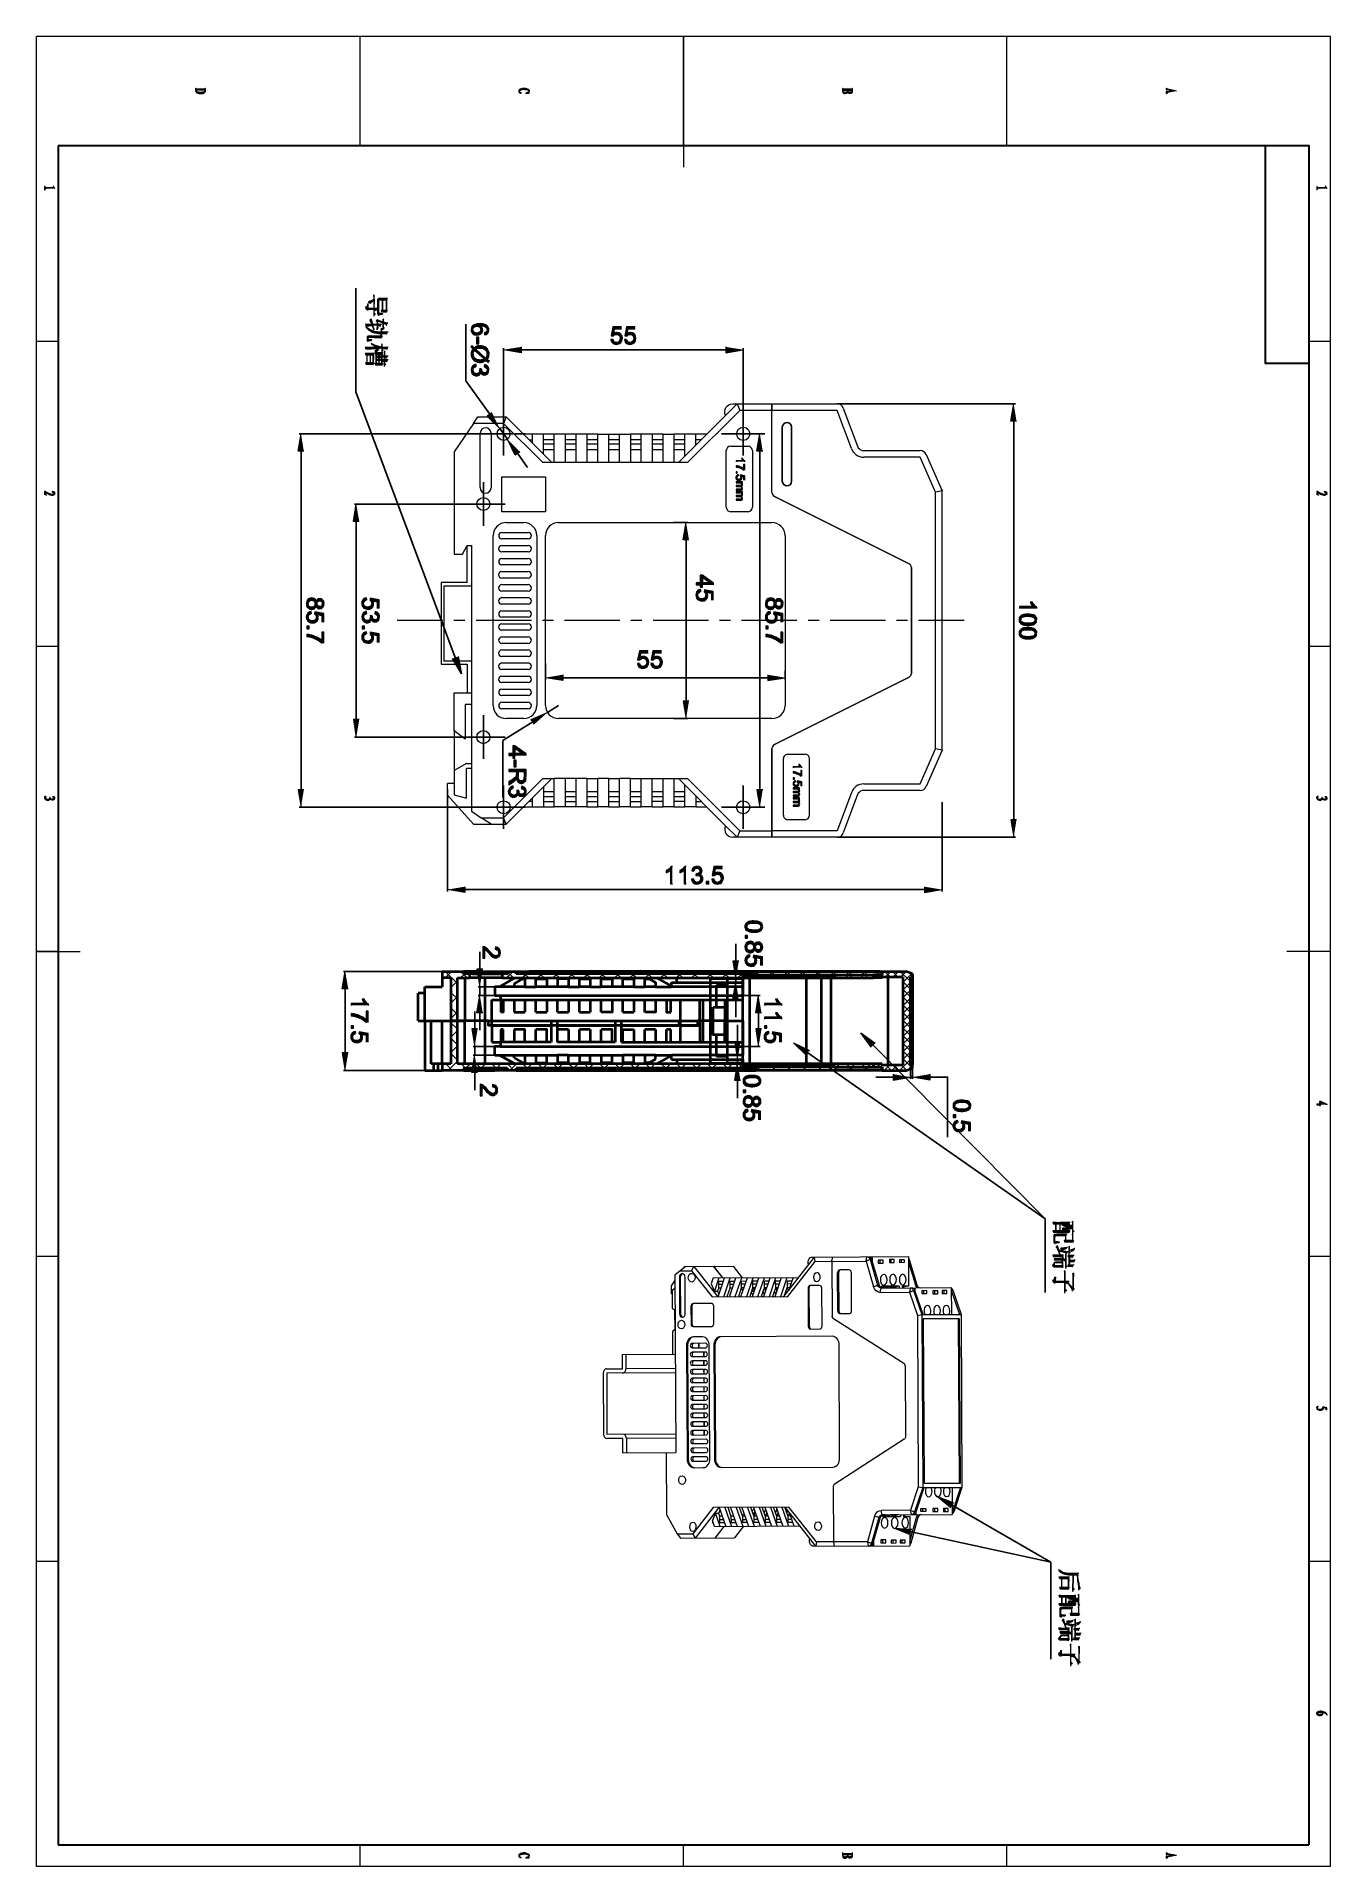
# Model space of a CAD drawing. Header units: inches. Extents: x 3 to 207, y 6 to 294.
import ezdxf

# ---------------------------------------------------------------- set-up
doc = ezdxf.new("R2010")
doc.units = ezdxf.units.IN
doc.header["$MEASUREMENT"] = 0
doc.layers.add('图层 1', color=7, linetype='Continuous')

msp = doc.modelspace()

# ---------------------------------------------------------------- hatches: boundary and pattern name
at = {"layer": '图层 1', "true_color": 0xffffff}
for points in [[(29.76, 285.42), (29.76, 285.74), (29.7, 285.74), (29.7, 285.71), (29.68, 285.69), (29.65, 285.65), (29.63, 285.63), (28.32, 285.63), (28.28, 285.65), (28.24, 285.67), (28.22, 285.69), (28.22, 285.74), (28.15, 285.74), (28.15, 285.69), (28.17, 285.65), (28.17, 285.44), (28.19, 285.4), (28.19, 285.35), (28.22, 285.31), (28.22, 285.29), (28.24, 285.25), (28.24, 285.23), (28.26, 285.38), (28.26, 285.46), (28.28, 285.5), (28.28, 285.52), (29.61, 285.52), (29.63, 285.5), (29.65, 285.48), (29.65, 285.44), (29.68, 285.38), (29.68, 285.19), (29.7, 285.23), (29.72, 285.25), (29.74, 285.29), (29.74, 285.38)], [(131.57, 285.35), (131.57, 285.74), (131.51, 285.74), (131.51, 285.67), (131.49, 285.63), (131.47, 285.61), (130.09, 285.61), (130.07, 285.65), (130.07, 285.42), (130.07, 285.44), (130.09, 285.46), (130.13, 285.48), (130.75, 285.48), (130.77, 285.46), (130.77, 285.14), (130.79, 285.16), (130.79, 285.21), (130.81, 285.16), (130.83, 285.14), (130.85, 285.38), (130.85, 285.44), (130.87, 285.46), (130.87, 285.48), (131.44, 285.48), (131.49, 285.44), (131.49, 285.4), (131.51, 285.35), (131.51, 285.1), (131.53, 285.12), (131.53, 285.16), (131.55, 285.21), (131.57, 285.23), (131.57, 285.31)], [(182.54, 285.31), (181.19, 285.61), (181.12, 285.63), (181.08, 285.65), (181.04, 285.67), (181, 285.69), (180.97, 285.71), (180.97, 285.74), (180.91, 285.74), (180.91, 285.5), (180.97, 285.5), (181, 285.55), (181.02, 285.57), (181.1, 285.57), (181.44, 285.5), (181.44, 285.23), (181.5, 285.48), (182.1, 285.35)], [(182.54, 285.31), (182.1, 285.35), (181.5, 285.25), (181.5, 285.48), (181.44, 285.23), (181.33, 285.23), (181.27, 285.21), (181.21, 285.21), (181.14, 285.19), (181.06, 285.19), (181.04, 285.16), (181, 285.19), (180.97, 285.19), (180.97, 285.23), (180.91, 285.23), (180.91, 284.91), (180.97, 284.91), (180.97, 284.95), (181, 285), (181.02, 285), (181.06, 285.02), (181.1, 285.04), (181.19, 285.04)], [(80.69, 285), (80.69, 285.04), (80.56, 285.04), (80.56, 285), (80.65, 285)], [(5.82, 270.31), (5.76, 270.31), (5.78, 270.26), (5.78, 270.18), (5.8, 270.16)], [(206.04, 270.31), (205.97, 270.31), (205.99, 270.26), (205.99, 270.18), (206.02, 270.16)], [(57.57, 250.56), (57.53, 250.79), (57.36, 250.79), (57.45, 250.56), (57.51, 250.56)], [(58.4, 252.67), (58.21, 252.67), (58.25, 252.44)], [(56.73, 248.4), (56.73, 248.59), (56.07, 248.59), (56.11, 248.4)], [(56.96, 248), (56.79, 248.17), (56.79, 248.4), (56.73, 247.76)], [(57.59, 246.6), (57.47, 246.73), (57.47, 248), (57.34, 247.87), (57.36, 247.81), (57.38, 247.72), (57.38, 247.38), (57.4, 246.41)], [(57.91, 247.97), (57.74, 248.14), (57.74, 249.46), (57.62, 249.33), (57.64, 249.27), (57.66, 249.18), (57.66, 247.72)], [(95.21, 248.21), (93.85, 248.21), (93.58, 246.79), (93.9, 246.75), (93.94, 246.79), (93.98, 246.85), (94.17, 246.98), (94.26, 247), (94.32, 247.02), (94.4, 247.02), (95.1, 247.06), (95.04, 247.13), (93.98, 247.15), (94.13, 247.89), (95.21, 247.89)], [(97.35, 248.21), (95.99, 248.21), (95.72, 246.79), (96.03, 246.75), (96.08, 246.79), (96.12, 246.85), (96.31, 246.98), (96.39, 247), (96.46, 247.02), (96.54, 247.02), (97.24, 247.06), (97.18, 247.13), (96.12, 247.15), (96.27, 247.89), (97.35, 247.89)], [(57.7, 244.44), (57.53, 244.61), (57.53, 245.54), (57.43, 245.43), (57.47, 245.29), (57.47, 244.19)], [(79.4, 245.05), (79.4, 244.14), (76.64, 244.61)], [(111.61, 245.05), (111.61, 244.14), (114.36, 244.61)], [(55.16, 242.34), (55.14, 242.56), (54.93, 242.56), (55.03, 242.34), (55.12, 242.34)], [(56.3, 242.45), (56.18, 242.58), (56.18, 243.8), (56.13, 242.26)], [(56.56, 244.14), (56.37, 244.14), (56.45, 243.93), (56.54, 243.93), (56.54, 242.45)], [(57, 243.59), (56.62, 243.59), (56.62, 243.93), (56.62, 243.4), (57, 243.4), (57, 243)], [(57, 242.81), (57, 243.59), (57, 243), (56.62, 243), (56.62, 242.81)], [(57.47, 242.81), (57.47, 243), (57.07, 243), (57.07, 243.93), (57.07, 242.81)], [(57.47, 243.59), (57.07, 243.59), (57.07, 243.4), (57.47, 243.4), (57.47, 242.45)], [(57.66, 244.14), (57.51, 244.14), (57.53, 243.4), (57.53, 243.93)], [(57.87, 243.4), (57.87, 243.59), (57.53, 243.59), (57.53, 243.93), (57.53, 243.4)], [(73.17, 241.58), (72.88, 241.62), (72.88, 241.6), (72.9, 241.52), (72.92, 241.46), (72.92, 241.39), (72.94, 240.74), (73.02, 240.86), (73.05, 240.93), (73.07, 241.01), (73.15, 240.88), (73.17, 241.54)], [(74.82, 234.7), (74.08, 234.17), (76.05, 232.21)], [(157.37, 233.37), (156.46, 233.37), (156.93, 236.1)], [(45.21, 228.63), (44.3, 228.63), (44.77, 231.38)], [(79.21, 228.56), (78.46, 228.04), (77.24, 230.53)], [(117.43, 228.63), (116.52, 228.63), (116.99, 231.38)], [(114.62, 226.98), (114.62, 227.1), (114.6, 227.1), (114.58, 227.13), (114.55, 227.13), (114.51, 227.15), (114.49, 227.19), (114.45, 227.21), (114.43, 227.25), (114.38, 227.29), (114.36, 227.32), (114.34, 227.36), (114.32, 227.38), (114.3, 227.15), (113.24, 227.15), (113.24, 226.98)], [(4.7, 221.66), (4.7, 221.71), (4.59, 221.81), (4.57, 221.85), (4.57, 222.15), (4.53, 222.28), (4.49, 222.32), (4.42, 222.32), (4.42, 221.75)], [(114.11, 223.08), (114.09, 223.1), (114.07, 223.29), (114.05, 223.27), (114.02, 223.27), (114, 223.25), (113.96, 223.25), (113.92, 223.23), (113.24, 223.23), (113.24, 223.06), (113.96, 223.06), (114, 223.02), (114.05, 223), (114.07, 222.98), (114.09, 222.93), (114.09, 222.91), (114.11, 222.87), (114.11, 222.83)], [(114.11, 221.52), (114.09, 221.54), (114.07, 221.73), (114.05, 221.71), (114.02, 221.71), (114, 221.69), (113.96, 221.69), (113.92, 221.66), (113.24, 221.66), (113.24, 221.5), (113.96, 221.5), (113.98, 221.47), (114, 221.45), (114.05, 221.43), (114.07, 221.41), (114.09, 221.37), (114.09, 221.35), (114.11, 221.3), (114.11, 221.26)], [(114.26, 223.38), (114.26, 223.4), (114.24, 223.44), (114.24, 223.48), (114.22, 223.53), (114.22, 223.55), (114.17, 223.59), (114.15, 223.63), (114.13, 223.65), (114.11, 223.42), (114.11, 223.36), (114.09, 223.34), (114.07, 223.29), (114.09, 223.1), (114.13, 223.12), (114.15, 223.15), (114.17, 223.17), (114.22, 223.19), (114.22, 223.23), (114.24, 223.25), (114.24, 223.29), (114.26, 223.34)], [(114.26, 221.81), (114.26, 221.83), (114.24, 221.88), (114.24, 221.92), (114.22, 221.96), (114.22, 221.98), (114.19, 222), (114.17, 222.02), (114.15, 222.07), (114.13, 222.09), (114.11, 221.85), (114.11, 221.79), (114.09, 221.77), (114.07, 221.73), (114.09, 221.54), (114.13, 221.56), (114.15, 221.58), (114.17, 221.6), (114.22, 221.62), (114.22, 221.66), (114.24, 221.69), (114.24, 221.73), (114.26, 221.77)], [(114.13, 223.65), (114.09, 223.68), (114.09, 223.48), (114.11, 223.44), (114.11, 223.42)], [(114.13, 222.09), (114.09, 222.11), (114.09, 221.92), (114.11, 221.88), (114.11, 221.85)], [(204.91, 221.66), (204.91, 221.71), (204.89, 221.73), (204.85, 221.77), (204.83, 221.79), (204.81, 221.81), (204.79, 221.85), (204.79, 222.15), (204.75, 222.28), (204.7, 222.32), (204.64, 222.32), (204.64, 221.75)], [(53.93, 217.58), (53.02, 217.58), (53.47, 220.33)], [(105.83, 214.68), (104.9, 214.68), (105.37, 217.41)], [(109.71, 207.61), (109.71, 207.88), (107.93, 209.13), (107.61, 209.13), (107.61, 207.93), (106.96, 207.93), (106.96, 207.61), (107.61, 207.61), (107.61, 207.23), (107.93, 207.23), (107.93, 208.8), (109.16, 207.93)], [(109.71, 207.61), (109.16, 207.93), (107.93, 207.93), (107.93, 208.8), (107.93, 207.61)], [(57.09, 203.88), (57.09, 205.24), (55.67, 205.51), (55.63, 205.2), (55.67, 205.15), (55.73, 205.11), (55.77, 205.05), (55.82, 204.99), (55.86, 204.92), (55.88, 204.84), (55.9, 204.77), (55.9, 204.69), (55.94, 203.99), (56.01, 204.05), (56.03, 205.11), (56.77, 204.96), (56.77, 203.88)], [(109.66, 205.2), (109.66, 206.55), (108.25, 206.83), (108.2, 206.51), (108.25, 206.47), (108.31, 206.42), (108.44, 206.23), (108.46, 206.15), (108.48, 206.09), (108.48, 206), (108.52, 205.3), (108.58, 205.37), (108.61, 206.42), (109.35, 206.28), (109.35, 205.2)], [(48.37, 201.73), (48.37, 203.08), (46.95, 203.36), (46.91, 203.04), (46.95, 203), (47.01, 202.95), (47.05, 202.89), (47.1, 202.83), (47.14, 202.76), (47.16, 202.68), (47.18, 202.61), (47.18, 202.53), (47.22, 201.83), (47.29, 201.89), (47.31, 202.95), (48.05, 202.8), (48.05, 201.73)], [(55.96, 202.72), (55.67, 202.76), (55.67, 202.74), (55.69, 202.66), (55.71, 202.59), (55.71, 202.53), (55.73, 201.87), (55.82, 202), (55.84, 202.06), (55.86, 202.15), (55.94, 202.02), (55.96, 202.68)], [(120.61, 201.73), (120.61, 203.08), (119.19, 203.36), (119.15, 203.04), (119.19, 203), (119.25, 202.95), (119.3, 202.89), (119.34, 202.83), (119.38, 202.76), (119.4, 202.68), (119.42, 202.61), (119.42, 202.53), (119.46, 201.83), (119.53, 201.89), (119.55, 202.95), (120.29, 202.8), (120.29, 201.73)], [(57.09, 198.55), (57.09, 199.91), (55.67, 200.18), (55.63, 199.86), (55.67, 199.82), (55.73, 199.78), (55.77, 199.71), (55.82, 199.65), (55.86, 199.59), (55.88, 199.5), (55.9, 199.44), (55.9, 199.35), (55.94, 198.66), (56.01, 198.72), (56.03, 199.78), (56.77, 199.63), (56.77, 198.55)], [(69.49, 196.33), (70.02, 193.6), (68.62, 196.01)], [(99.38, 197.24), (98.02, 197.24), (97.75, 195.82), (98.07, 195.78), (98.11, 195.82), (98.15, 195.88), (98.34, 196.01), (98.42, 196.03), (98.49, 196.05), (98.57, 196.05), (99.27, 196.1), (99.21, 196.16), (98.15, 196.18), (98.3, 196.92), (99.38, 196.92)], [(101.52, 197.24), (100.16, 197.24), (99.89, 195.82), (100.2, 195.78), (100.25, 195.82), (100.29, 195.88), (100.48, 196.01), (100.56, 196.03), (100.63, 196.05), (100.71, 196.05), (101.41, 196.1), (101.35, 196.16), (100.29, 196.18), (100.44, 196.92), (101.52, 196.92)], [(85.98, 193.47), (85.98, 192.56), (83.25, 193)], [(118.22, 193.47), (118.22, 192.56), (120.95, 193)], [(81.49, 185.68), (81, 186.44), (83.57, 187.52)], [(105.83, 189.3), (104.9, 189.3), (105.37, 186.57)], [(53.93, 186.4), (53.02, 186.4), (53.47, 183.65)], [(80.2, 180.73), (80.2, 181), (78.42, 182.25), (78.1, 182.25), (78.1, 181.05), (77.45, 181.05), (77.45, 180.73), (78.1, 180.73), (78.1, 180.35), (78.42, 180.35), (78.42, 181.91), (79.65, 181.05)], [(80.2, 180.73), (79.65, 181.05), (78.42, 181.05), (78.42, 181.91), (78.42, 180.73)], [(123.61, 178.82), (123.61, 178.95), (123.59, 178.95), (123.57, 178.97), (123.55, 178.97), (123.51, 178.99), (123.49, 179.03), (123.44, 179.06), (123.42, 179.1), (123.36, 179.16), (123.34, 179.2), (123.32, 179.23), (123.3, 178.99), (122.24, 178.99), (122.24, 178.82)], [(4.66, 174.23), (4.64, 174.27), (4.61, 174.29), (4.57, 174.31), (4.51, 174.31), (4.47, 174.29), (4.49, 174.1), (4.51, 174.12), (4.57, 174.15), (4.59, 174.15), (4.64, 174.17), (4.64, 174.19)], [(5.91, 174.23), (5.86, 174.25), (5.82, 174.25), (5.78, 174.27), (5.67, 174.27), (5.67, 174.23), (5.76, 174.23), (5.84, 174.19), (5.86, 174.17), (5.91, 174.08), (5.91, 174.04)], [(45.21, 175.35), (44.3, 175.35), (44.77, 172.62)], [(79.04, 175.25), (78.74, 175.29), (78.74, 175.27), (78.76, 175.18), (78.78, 175.12), (78.78, 175.06), (78.8, 174.4), (78.89, 174.53), (78.91, 174.59), (78.93, 174.67), (79.02, 174.55), (79.04, 175.2)], [(117.43, 175.35), (116.52, 175.35), (116.99, 172.62)], [(123.11, 174.93), (123.08, 174.95), (123.06, 175.14), (123.04, 175.12), (123.02, 175.12), (123, 175.1), (122.96, 175.1), (122.91, 175.08), (122.24, 175.08), (122.24, 174.91), (122.96, 174.91), (123, 174.86), (123.04, 174.84), (123.06, 174.82), (123.08, 174.78), (123.08, 174.76), (123.11, 174.72), (123.11, 174.67)], [(123.11, 173.36), (123.08, 173.38), (123.06, 173.57), (123.04, 173.55), (123.02, 173.55), (123, 173.53), (122.96, 173.53), (122.91, 173.51), (122.24, 173.51), (122.24, 173.34), (122.96, 173.34), (123, 173.3), (123.04, 173.28), (123.06, 173.26), (123.08, 173.21), (123.08, 173.19), (123.11, 173.15), (123.11, 173.11)], [(123.25, 175.22), (123.25, 175.25), (123.23, 175.29), (123.23, 175.33), (123.21, 175.37), (123.21, 175.39), (123.17, 175.44), (123.15, 175.48), (123.13, 175.5), (123.11, 175.27), (123.11, 175.2), (123.08, 175.18), (123.06, 175.14), (123.08, 174.95), (123.13, 174.97), (123.15, 174.99), (123.17, 175.01), (123.21, 175.03), (123.21, 175.08), (123.23, 175.1), (123.23, 175.14), (123.25, 175.18)], [(123.25, 173.66), (123.25, 173.68), (123.23, 173.72), (123.23, 173.76), (123.21, 173.81), (123.21, 173.83), (123.17, 173.87), (123.15, 173.91), (123.13, 173.93), (123.11, 173.7), (123.11, 173.64), (123.08, 173.62), (123.06, 173.57), (123.08, 173.38), (123.13, 173.4), (123.15, 173.43), (123.17, 173.45), (123.21, 173.47), (123.21, 173.51), (123.23, 173.53), (123.23, 173.57), (123.25, 173.62)], [(123.13, 175.5), (123.08, 175.52), (123.08, 175.33), (123.11, 175.29), (123.11, 175.27)], [(123.13, 173.93), (123.08, 173.95), (123.08, 173.76), (123.11, 173.72), (123.11, 173.7)], [(204.87, 174.23), (204.85, 174.27), (204.83, 174.29), (204.79, 174.31), (204.72, 174.31), (204.7, 174.29), (204.7, 174.1), (204.72, 174.12), (204.79, 174.15), (204.83, 174.15), (204.85, 174.17), (204.85, 174.19)], [(206.12, 174.23), (206.08, 174.25), (206.04, 174.25), (205.99, 174.27), (205.89, 174.27), (205.89, 174.23), (205.97, 174.23), (206.06, 174.19), (206.08, 174.17), (206.12, 174.08), (206.12, 174.04)], [(157.37, 170.63), (156.46, 170.63), (156.93, 167.88)], [(106.93, 162.14), (106.89, 161.85), (106.91, 161.85), (107, 161.87), (107.06, 161.89), (107.12, 161.89), (107.78, 161.91), (107.65, 162), (107.59, 162.02), (107.51, 162.04), (107.63, 162.12), (106.98, 162.14)], [(111.1, 163.27), (109.75, 163.27), (109.47, 161.85), (109.79, 161.81), (109.83, 161.85), (109.88, 161.91), (110.07, 162.04), (110.15, 162.06), (110.21, 162.08), (110.3, 162.08), (111, 162.12), (110.93, 162.19), (109.88, 162.21), (110.02, 162.95), (111.1, 162.95)], [(70.57, 160.11), (70.57, 159.2), (67.82, 159.65)], [(142.9, 160.11), (142.9, 159.2), (145.65, 159.65)], [(73.36, 147.12), (72.45, 147.12), (72.92, 144.36)], [(113.67, 148.39), (112.75, 148.39), (113.22, 145.63)], [(117.39, 147.71), (117.39, 149.06), (115.97, 149.34), (115.93, 149.02), (115.97, 148.98), (116.04, 148.94), (116.16, 148.75), (116.18, 148.66), (116.21, 148.6), (116.21, 148.51), (116.25, 147.81), (116.31, 147.88), (116.33, 148.94), (117.07, 148.79), (117.07, 147.71)], [(52.2, 144.02), (51.27, 144.02), (51.73, 146.76)], [(113.67, 142.31), (112.75, 142.31), (113.22, 145.04)], [(73.36, 140.26), (72.45, 140.26), (72.92, 142.99)], [(117.24, 140.26), (116.33, 140.26), (116.78, 142.99)], [(55.35, 135.66), (55.35, 137.02), (53.93, 137.29), (53.89, 136.98), (53.93, 136.93), (54, 136.89), (54.12, 136.7), (54.14, 136.62), (54.17, 136.55), (54.17, 136.47), (54.21, 135.77), (54.27, 135.83), (54.29, 136.89), (55.03, 136.74), (55.03, 135.66)], [(72.56, 137.72), (71.65, 137.72), (72.11, 134.97)], [(113.94, 135.66), (113.03, 135.66), (113.47, 132.91)], [(117.24, 137.72), (116.33, 137.72), (116.78, 134.97)], [(120.4, 135.66), (120.4, 137.02), (118.98, 137.29), (118.94, 136.98), (118.98, 136.93), (119.04, 136.89), (119.17, 136.7), (119.19, 136.62), (119.21, 136.55), (119.21, 136.47), (119.25, 135.77), (119.32, 135.83), (119.34, 136.89), (120.08, 136.74), (120.08, 135.66)], [(124.27, 133.59), (122.28, 135.52), (124.78, 134.33)], [(134.49, 134.84), (132.88, 137.1), (135.13, 135.47)], [(52.2, 133.95), (51.27, 133.95), (51.73, 131.2)], [(72.56, 130.86), (71.65, 130.86), (72.11, 133.61)], [(113.94, 129.59), (113.03, 129.59), (113.47, 132.34)], [(137.94, 130.61), (137.94, 129.67), (140.69, 130.14)], [(143.76, 130.61), (143.76, 129.67), (141.03, 130.14)], [(117.09, 123.41), (117.09, 124.76), (115.68, 125.04), (115.63, 124.72), (115.68, 124.68), (115.74, 124.64), (115.87, 124.45), (115.89, 124.36), (115.91, 124.3), (115.91, 124.21), (115.95, 123.51), (116.01, 123.58), (116.04, 124.64), (116.78, 124.49), (116.78, 123.41)], [(206.27, 125.78), (206.27, 125.84), (205.25, 126.33), (205.08, 126.33), (205.08, 125.89), (204.64, 125.89), (204.64, 125.78), (205.08, 125.78), (205.08, 125.67), (205.23, 125.67), (205.23, 126.25), (206.04, 125.89)], [(206.27, 125.78), (206.04, 125.89), (205.23, 125.89), (205.23, 126.25), (205.23, 125.78)], [(150.14, 121.65), (150.14, 123.01), (148.72, 123.28), (148.67, 122.96), (148.72, 122.92), (148.78, 122.88), (148.91, 122.69), (148.93, 122.6), (148.95, 122.54), (148.95, 122.46), (148.99, 121.76), (149.06, 121.82), (149.08, 122.88), (149.82, 122.73), (149.82, 121.65)], [(164.19, 105.76), (164.17, 105.95), (163.58, 105.95), (163.58, 107.05), (163.58, 105.73), (163.62, 105.76), (164.13, 105.76)], [(165.82, 105.86), (165.67, 105.97), (165.67, 107.05), (165.63, 105.65)], [(166.18, 106.2), (166.18, 106.39), (165.67, 106.39), (165.67, 106.79), (165.67, 106.2)], [(165.61, 106.39), (164.74, 106.39), (164.76, 106.09), (164.76, 106.16), (164.82, 106.2), (165.61, 106.2), (165.61, 105.95)], [(165.12, 104.21), (165.08, 104.42), (164.87, 104.42), (164.95, 104.21), (165.06, 104.21)], [(165.29, 105.46), (165.27, 105.44), (165.14, 105.44), (165.16, 105.23)], [(164.59, 100.15), (164.57, 100.46), (163.45, 100.46), (163.39, 100.49), (163.34, 100.53), (163.32, 100.55), (163.32, 100.59), (163.3, 100.91), (163.28, 100.82), (163.24, 100.74), (163.19, 100.68), (163.11, 100.59), (163.05, 100.55), (163.03, 100.55), (163.07, 100.46), (163.11, 100.4), (163.17, 100.34), (163.22, 100.32), (163.3, 100.29), (164.49, 100.29)], [(164.57, 101.56), (163.28, 101.56), (163.36, 101.37), (164.57, 101.37), (164.57, 101.04)], [(163.36, 100.91), (163.3, 100.91), (163.32, 100.59), (163.32, 100.68), (163.34, 100.76), (163.36, 100.89)], [(164.57, 100.85), (164.57, 101.56), (164.57, 101.04), (163.41, 101.04), (163.47, 100.85)], [(164.76, 102.14), (164.61, 102.14), (164.66, 101.44), (164.66, 101.92)], [(165.1, 101.18), (165.1, 101.44), (164.66, 101.52), (164.66, 101.92), (164.66, 101.44), (164.74, 101.37), (164.85, 101.33), (164.97, 101.25), (165.04, 101.23), (165.08, 101.18)], [(165.35, 100.29), (165.18, 100.46), (165.18, 102.35), (165.06, 102.22), (165.1, 102.09), (165.1, 100.04)], [(165.63, 102.18), (165.46, 101.99), (165.63, 101.88), (165.63, 100.57)], [(165.88, 102.5), (165.71, 102.67), (165.71, 103.55), (165.59, 103.43), (165.61, 103.34), (165.63, 103.28), (165.63, 102.26)], [(165.27, 96.51), (165.02, 96.74), (165.02, 99.66), (164.89, 99.53), (164.91, 99.47), (164.93, 99.38), (164.93, 96.15)], [(165.67, 97.99), (165.5, 97.99), (165.52, 97.78)], [(166.5, 96.74), (166.33, 96.95), (166.33, 99.3), (166.24, 96.95), (166.16, 96.51), (166.16, 96.44)], [(166.33, 99.3), (166.2, 99.17), (166.22, 99.11), (166.22, 99.05), (166.24, 98.96), (166.24, 96.95)], [(147.02, 62.36), (144.89, 64.12), (147.49, 63.15)], [(140.67, 58.13), (138.09, 59.15), (140.89, 59.02)], [(164.47, 49.64), (164.44, 49.85), (164.15, 49.85), (164.23, 49.62), (164.32, 49.62), (164.38, 49.64)], [(165.73, 49.73), (165.59, 49.88), (165.59, 51.19), (165.52, 49.52)], [(166.5, 49.49), (166.31, 49.69), (166.31, 51.8), (166.22, 49.22)], [(165.12, 47.04), (165.1, 47.23), (164.51, 47.23), (164.51, 48.33), (164.51, 47.02), (164.55, 47.04), (165.06, 47.04)], [(166.54, 47.67), (165.67, 47.67), (165.69, 47.38), (165.69, 47.44), (165.76, 47.48), (166.54, 47.48), (166.54, 47.23)], [(166.22, 46.74), (166.2, 46.72), (166.07, 46.72), (166.09, 46.51)], [(166.75, 47.15), (166.6, 47.25), (166.6, 48.33), (166.56, 46.93)], [(167.11, 47.48), (167.11, 47.67), (166.6, 47.67), (166.6, 48.08), (166.6, 47.48)], [(165.69, 43.42), (165.54, 43.42), (165.59, 42.72), (165.59, 43.21)], [(166.03, 42.47), (166.03, 42.72), (165.59, 42.81), (165.59, 43.21), (165.59, 42.72), (165.67, 42.66), (165.78, 42.62), (165.9, 42.53), (165.97, 42.51), (166.01, 42.47)], [(166.05, 45.49), (166.01, 45.71), (165.8, 45.71), (165.88, 45.49), (165.99, 45.49)], [(166.29, 41.58), (166.12, 41.75), (166.12, 43.63), (165.99, 43.5), (166.03, 43.38), (166.03, 41.32)], [(166.56, 43.46), (166.39, 43.27), (166.56, 43.17), (166.56, 41.85)], [(166.81, 43.78), (166.65, 43.95), (166.65, 44.84), (166.52, 44.71), (166.54, 44.63), (166.56, 44.56), (166.56, 43.55)], [(165.52, 41.43), (165.5, 41.75), (164.38, 41.75), (164.32, 41.77), (164.27, 41.81), (164.25, 41.83), (164.25, 41.87), (164.23, 42.19), (164.21, 42.11), (164.17, 42.02), (164.13, 41.96), (164.04, 41.87), (163.98, 41.83), (163.96, 41.83), (164, 41.75), (164.04, 41.68), (164.11, 41.62), (164.15, 41.6), (164.23, 41.58), (165.42, 41.58)], [(165.5, 42.85), (164.21, 42.85), (164.3, 42.66), (165.5, 42.66), (165.5, 42.32)], [(164.3, 42.19), (164.23, 42.19), (164.25, 41.87), (164.25, 41.96), (164.27, 42.04), (164.3, 42.17)], [(165.5, 42.13), (165.5, 42.85), (165.5, 42.32), (164.34, 42.32), (164.4, 42.13)], [(166.2, 37.79), (165.95, 38.02), (165.95, 40.94), (165.82, 40.82), (165.84, 40.75), (165.86, 40.67), (165.86, 37.43)], [(167.43, 38.02), (167.26, 38.23), (167.26, 40.58), (167.17, 38.23), (167.09, 37.79), (167.09, 37.73)], [(167.26, 40.58), (167.13, 40.46), (167.15, 40.39), (167.15, 40.33), (167.17, 40.24), (167.17, 38.23)], [(166.6, 39.27), (166.43, 39.27), (166.45, 39.06)], [(80.69, 7.29), (80.69, 7.35), (80.56, 7.35), (80.56, 7.29), (80.65, 7.29)], [(131.57, 7.67), (131.57, 8.05), (131.51, 8.05), (131.51, 7.99), (131.49, 7.94), (131.44, 7.9), (130.13, 7.9), (130.11, 7.92), (130.09, 7.92), (130.07, 7.97), (130.07, 7.73), (130.09, 7.78), (130.13, 7.8), (130.75, 7.8), (130.77, 7.78), (130.77, 7.46), (130.79, 7.48), (130.79, 7.52), (130.81, 7.48), (130.83, 7.44), (130.85, 7.69), (130.85, 7.73), (130.87, 7.78), (130.87, 7.8), (131.44, 7.8), (131.49, 7.75), (131.49, 7.71), (131.51, 7.67), (131.51, 7.42), (131.53, 7.44), (131.53, 7.48), (131.55, 7.5), (131.57, 7.54), (131.57, 7.63)], [(182.54, 7.63), (181.19, 7.92), (181.12, 7.94), (181, 8.01), (180.97, 8.03), (180.97, 8.05), (180.91, 8.05), (180.91, 7.8), (180.97, 7.8), (180.97, 7.82), (181, 7.86), (181.02, 7.88), (181.1, 7.88), (181.44, 7.8), (181.44, 7.54), (181.5, 7.8), (182.1, 7.67)]]:
    msp.add_hatch(color=7, dxfattribs=at).paths.add_polyline_path(points)
h = msp.add_hatch(color=7, dxfattribs=at)
edge = h.paths.add_edge_path()
edge.add_spline(control_points=[(29.68, 285.19), (29.68, 285.19), (29.68, 285.38), (29.68, 285.38), (29.61, 285.19), (29.57, 285.25), (29.4, 285.14), (29.4, 285.14), (29.36, 285.14), (29.36, 285.14), (29.36, 285.14), (29.32, 285.12), (29.32, 285.12), (29.32, 285.12), (29.27, 285.12), (29.27, 285.12), (29.27, 285.12), (29.23, 285.1), (29.23, 285.1), (29.15, 285.1), (29.06, 285.1), (28.98, 285.1), (28.98, 285.1), (28.74, 285.1), (28.74, 285.1), (28.67, 285.1), (28.61, 285.15), (28.53, 285.14), (28.53, 285.14), (28.49, 285.16), (28.49, 285.16), (28.49, 285.16), (28.45, 285.19), (28.45, 285.19), (28.45, 285.19), (28.38, 285.21), (28.38, 285.21), (28.38, 285.21), (28.34, 285.23), (28.34, 285.23), (28.34, 285.23), (28.32, 285.27), (28.32, 285.27), (28.32, 285.27), (28.28, 285.31), (28.28, 285.31), (28.28, 285.31), (28.26, 285.35), (28.26, 285.35), (28.26, 285.35), (28.26, 285.38), (28.26, 285.38), (28.26, 285.38), (28.24, 285.23), (28.24, 285.23), (28.24, 285.23), (28.26, 285.19), (28.26, 285.19), (28.26, 285.19), (28.28, 285.16), (28.28, 285.16), (28.28, 285.16), (28.3, 285.14), (28.3, 285.14), (28.3, 285.14), (28.32, 285.12), (28.32, 285.12), (28.32, 285.12), (28.34, 285.1), (28.34, 285.1), (28.34, 285.1), (28.36, 285.08), (28.36, 285.08), (28.36, 285.08), (28.38, 285.06), (28.38, 285.06), (28.38, 285.06), (28.41, 285.04), (28.41, 285.04), (28.41, 285.04), (28.45, 285.02), (28.45, 285.02), (28.45, 285.02), (28.47, 285.02), (28.47, 285.02), (28.47, 285.02), (28.51, 285), (28.51, 285), (28.57, 284.97), (28.68, 284.94), (28.74, 284.95), (28.74, 284.95), (28.79, 284.93), (28.79, 284.93), (28.79, 284.93), (28.96, 284.93), (28.96, 284.93), (29.03, 284.93), (29.11, 284.93), (29.19, 284.93), (29.19, 284.93), (29.23, 284.93), (29.23, 284.93), (29.23, 284.93), (29.29, 284.95), (29.29, 284.95), (29.29, 284.95), (29.34, 284.95), (29.34, 284.95), (29.34, 284.95), (29.38, 284.97), (29.38, 284.97), (29.38, 284.97), (29.42, 284.97), (29.42, 284.97), (29.42, 284.97), (29.46, 285), (29.46, 285), (29.46, 285), (29.49, 285.02), (29.49, 285.02), (29.49, 285.02), (29.53, 285.04), (29.53, 285.04), (29.53, 285.04), (29.55, 285.04), (29.55, 285.04), (29.55, 285.04), (29.55, 285.06), (29.55, 285.06), (29.55, 285.06), (29.59, 285.08), (29.59, 285.08), (29.59, 285.08), (29.61, 285.1), (29.61, 285.1), (29.61, 285.1), (29.63, 285.12), (29.63, 285.12), (29.63, 285.12), (29.68, 285.16), (29.68, 285.16)], knot_values=[0, 0, 0, 0, 0.352778, 0.352778, 0.352778, 0.705556, 0.705556, 0.705556, 1.058333, 1.058333, 1.058333, 1.411111, 1.411111, 1.411111, 1.763889, 1.763889, 1.763889, 2.116667, 2.116667, 2.116667, 2.469444, 2.469444, 2.469444, 2.822222, 2.822222, 2.822222, 3.175, 3.175, 3.175, 3.527778, 3.527778, 3.527778, 3.880556, 3.880556, 3.880556, 4.233333, 4.233333, 4.233333, 4.586111, 4.586111, 4.586111, 4.938889, 4.938889, 4.938889, 5.291667, 5.291667, 5.291667, 5.644444, 5.644444, 5.644444, 5.997222, 5.997222, 5.997222, 6.35, 6.35, 6.35, 6.702778, 6.702778, 6.702778, 7.055556, 7.055556, 7.055556, 7.408333, 7.408333, 7.408333, 7.761111, 7.761111, 7.761111, 8.113889, 8.113889, 8.113889, 8.466667, 8.466667, 8.466667, 8.819444, 8.819444, 8.819444, 9.172222, 9.172222, 9.172222, 9.525, 9.525, 9.525, 9.877778, 9.877778, 9.877778, 10.230556, 10.230556, 10.230556, 10.583333, 10.583333, 10.583333, 10.936111, 10.936111, 10.936111, 11.288889, 11.288889, 11.288889, 11.641667, 11.641667, 11.641667, 11.994444, 11.994444, 11.994444, 12.347222, 12.347222, 12.347222, 12.7, 12.7, 12.7, 13.052778, 13.052778, 13.052778, 13.405556, 13.405556, 13.405556, 13.758333, 13.758333, 13.758333, 14.111111, 14.111111, 14.111111, 14.463889, 14.463889, 14.463889, 14.816667, 14.816667, 14.816667, 15.169444, 15.169444, 15.169444, 15.522222, 15.522222, 15.522222, 15.875, 15.875, 15.875, 16.227778, 16.227778, 16.227778, 16.580556, 16.580556, 16.580556, 16.580556], degree=3, periodic=0)
edge.add_line((29.68, 285.16), (29.68, 285.19))
h = msp.add_hatch(color=7, dxfattribs=at)
edge = h.paths.add_edge_path()
edge.add_spline(control_points=[(80.65, 285.46), (80.6, 285.5), (80.49, 285.59), (80.43, 285.61), (80.43, 285.61), (80.41, 285.61), (80.41, 285.61), (80.41, 285.61), (80.37, 285.63), (80.37, 285.63), (80.37, 285.63), (80.33, 285.65), (80.33, 285.65), (80.33, 285.65), (80.31, 285.67), (80.31, 285.67), (80.31, 285.67), (80.24, 285.69), (80.24, 285.69), (80.24, 285.69), (80.2, 285.69), (80.2, 285.69), (80.2, 285.69), (80.16, 285.71), (80.16, 285.71), (80.16, 285.71), (80.07, 285.71), (80.07, 285.71), (80.07, 285.71), (80.03, 285.74), (80.03, 285.74), (80.03, 285.74), (79.69, 285.74), (79.69, 285.74), (79.69, 285.74), (79.65, 285.71), (79.65, 285.71), (79.65, 285.71), (79.61, 285.71), (79.61, 285.71), (79.52, 285.71), (79.41, 285.68), (79.33, 285.63), (79.33, 285.63), (79.29, 285.63), (79.29, 285.63), (79.29, 285.63), (79.27, 285.61), (79.27, 285.61), (79.27, 285.61), (79.23, 285.59), (79.23, 285.59), (79.23, 285.59), (79.18, 285.57), (79.18, 285.57), (79.18, 285.57), (79.14, 285.55), (79.14, 285.55), (79.14, 285.55), (79.12, 285.5), (79.12, 285.5), (79.12, 285.5), (79.08, 285.46), (79.08, 285.46), (79.08, 285.46), (79.06, 285.42), (79.06, 285.42), (79.06, 285.42), (79.04, 285.4), (79.04, 285.4), (79.04, 285.4), (79.04, 285.25), (79.04, 285.25), (79.04, 285.25), (79.06, 285.21), (79.06, 285.21), (79.06, 285.21), (79.06, 285.16), (79.06, 285.16), (79.06, 285.16), (79.08, 285.14), (79.08, 285.14), (79.08, 285.14), (79.12, 285.12), (79.12, 285.12), (79.12, 285.12), (79.12, 285.1), (79.12, 285.1), (79.12, 285.1), (79.14, 285.1), (79.14, 285.1), (79.14, 285.1), (79.14, 285.31), (79.14, 285.31), (79.14, 285.31), (79.16, 285.35), (79.16, 285.35), (79.16, 285.35), (79.18, 285.38), (79.18, 285.38), (79.18, 285.38), (79.21, 285.42), (79.21, 285.42), (79.21, 285.42), (79.23, 285.44), (79.23, 285.44), (79.23, 285.44), (79.31, 285.48), (79.31, 285.48), (79.47, 285.55), (79.6, 285.56), (79.78, 285.59), (79.96, 285.59), (80.02, 285.58), (80.2, 285.57), (80.27, 285.53), (80.35, 285.54), (80.41, 285.5), (80.57, 285.46), (80.52, 285.42), (80.62, 285.38), (80.62, 285.38), (80.62, 285.35), (80.62, 285.35), (80.62, 285.35), (80.65, 285.31), (80.65, 285.31)], knot_values=[0, 0, 0, 0, 0.352778, 0.352778, 0.352778, 0.705556, 0.705556, 0.705556, 1.058333, 1.058333, 1.058333, 1.411111, 1.411111, 1.411111, 1.763889, 1.763889, 1.763889, 2.116667, 2.116667, 2.116667, 2.469444, 2.469444, 2.469444, 2.822222, 2.822222, 2.822222, 3.175, 3.175, 3.175, 3.527778, 3.527778, 3.527778, 3.880556, 3.880556, 3.880556, 4.233333, 4.233333, 4.233333, 4.586111, 4.586111, 4.586111, 4.938889, 4.938889, 4.938889, 5.291667, 5.291667, 5.291667, 5.644444, 5.644444, 5.644444, 5.997222, 5.997222, 5.997222, 6.35, 6.35, 6.35, 6.702778, 6.702778, 6.702778, 7.055556, 7.055556, 7.055556, 7.408333, 7.408333, 7.408333, 7.761111, 7.761111, 7.761111, 8.113889, 8.113889, 8.113889, 8.466667, 8.466667, 8.466667, 8.819444, 8.819444, 8.819444, 9.172222, 9.172222, 9.172222, 9.525, 9.525, 9.525, 9.877778, 9.877778, 9.877778, 10.230556, 10.230556, 10.230556, 10.583333, 10.583333, 10.583333, 10.936111, 10.936111, 10.936111, 11.288889, 11.288889, 11.288889, 11.641667, 11.641667, 11.641667, 11.994444, 11.994444, 11.994444, 12.347222, 12.347222, 12.347222, 12.7, 12.7, 12.7, 13.052778, 13.052778, 13.052778, 13.405556, 13.405556, 13.405556, 13.758333, 13.758333, 13.758333, 14.111111, 14.111111, 14.111111, 14.463889, 14.463889, 14.463889, 14.816667, 14.816667, 14.816667, 14.816667], degree=3, periodic=0)
edge.add_line((80.65, 285.31), (80.65, 285.46))
h = msp.add_hatch(color=7, dxfattribs=at)
edge = h.paths.add_edge_path()
edge.add_spline(control_points=[(79.48, 285), (79.48, 285), (79.44, 285), (79.44, 285), (79.44, 285), (79.4, 285.02), (79.4, 285.02), (79.4, 285.02), (79.35, 285.04), (79.35, 285.04), (79.35, 285.04), (79.31, 285.06), (79.31, 285.06), (79.31, 285.06), (79.27, 285.08), (79.27, 285.08), (79.16, 285.13), (79.18, 285.17), (79.14, 285.25), (79.14, 285.25), (79.14, 285.1), (79.14, 285.1), (79.14, 285.1), (79.16, 285.08), (79.16, 285.08), (79.16, 285.08), (79.21, 285.06), (79.21, 285.06), (79.21, 285.06), (79.25, 285.04), (79.25, 285.04), (79.25, 285.04), (79.29, 285.02), (79.29, 285.02), (79.29, 285.02), (79.33, 285), (79.33, 285), (79.33, 285), (79.37, 284.97), (79.37, 284.97), (79.37, 284.97), (79.44, 284.93), (79.44, 284.93)], knot_values=[0, 0, 0, 0, 0.352778, 0.352778, 0.352778, 0.705556, 0.705556, 0.705556, 1.058333, 1.058333, 1.058333, 1.411111, 1.411111, 1.411111, 1.763889, 1.763889, 1.763889, 2.116667, 2.116667, 2.116667, 2.469444, 2.469444, 2.469444, 2.822222, 2.822222, 2.822222, 3.175, 3.175, 3.175, 3.527778, 3.527778, 3.527778, 3.880556, 3.880556, 3.880556, 4.233333, 4.233333, 4.233333, 4.586111, 4.586111, 4.586111, 4.938889, 4.938889, 4.938889, 4.938889], degree=3, periodic=0)
edge.add_line((79.44, 284.93), (79.48, 285))
h = msp.add_hatch(color=7, dxfattribs=at)
edge = h.paths.add_edge_path()
edge.add_spline(control_points=[(80.69, 285.27), (80.69, 285.27), (80.69, 285.4), (80.69, 285.4), (80.69, 285.4), (80.67, 285.42), (80.67, 285.42), (80.67, 285.42), (80.65, 285.46), (80.65, 285.46), (80.65, 285.46), (80.65, 285.27), (80.65, 285.27), (80.65, 285.27), (80.62, 285.23), (80.62, 285.23), (80.62, 285.23), (80.6, 285.21), (80.6, 285.21), (80.6, 285.21), (80.58, 285.16), (80.58, 285.16), (80.58, 285.16), (80.56, 285.14), (80.56, 285.14), (80.56, 285.14), (80.54, 285.14), (80.54, 285.14), (80.48, 285.1), (80.22, 285.02), (80.14, 285), (80.14, 285), (80.16, 284.95), (80.16, 284.95), (80.26, 284.96), (80.46, 285), (80.56, 285), (80.56, 285), (80.56, 285.06), (80.56, 285.06), (80.56, 285.06), (80.58, 285.08), (80.58, 285.08), (80.58, 285.08), (80.6, 285.1), (80.6, 285.1), (80.6, 285.1), (80.65, 285.14), (80.65, 285.14), (80.65, 285.14), (80.67, 285.16), (80.67, 285.16), (80.67, 285.16), (80.69, 285.21), (80.69, 285.21), (80.69, 285.21), (80.69, 285.25), (80.69, 285.25)], knot_values=[0, 0, 0, 0, 0.352778, 0.352778, 0.352778, 0.705556, 0.705556, 0.705556, 1.058333, 1.058333, 1.058333, 1.411111, 1.411111, 1.411111, 1.763889, 1.763889, 1.763889, 2.116667, 2.116667, 2.116667, 2.469444, 2.469444, 2.469444, 2.822222, 2.822222, 2.822222, 3.175, 3.175, 3.175, 3.527778, 3.527778, 3.527778, 3.880556, 3.880556, 3.880556, 4.233333, 4.233333, 4.233333, 4.586111, 4.586111, 4.586111, 4.938889, 4.938889, 4.938889, 5.291667, 5.291667, 5.291667, 5.644444, 5.644444, 5.644444, 5.997222, 5.997222, 5.997222, 6.35, 6.35, 6.35, 6.702778, 6.702778, 6.702778, 6.702778], degree=3, periodic=0)
edge.add_line((80.69, 285.25), (80.69, 285.27))
h = msp.add_hatch(color=7, dxfattribs=at)
edge = h.paths.add_edge_path()
edge.add_spline(control_points=[(130.77, 285.14), (130.77, 285.14), (130.77, 285.35), (130.77, 285.35), (130.77, 285.35), (130.77, 285.31), (130.77, 285.31), (130.77, 285.31), (130.75, 285.27), (130.75, 285.27), (130.75, 285.27), (130.75, 285.23), (130.75, 285.23), (130.63, 285.18), (130.77, 285.18), (130.58, 285.1), (130.58, 285.1), (130.53, 285.1), (130.53, 285.1), (130.53, 285.1), (130.49, 285.08), (130.49, 285.08), (130.49, 285.08), (130.37, 285.08), (130.37, 285.08), (130.37, 285.08), (130.32, 285.1), (130.32, 285.1), (130.32, 285.1), (130.26, 285.1), (130.26, 285.1), (130.21, 285.16), (130.13, 285.15), (130.09, 285.25), (130.09, 285.25), (130.07, 285.29), (130.07, 285.29), (130.07, 285.29), (130.07, 285.65), (130.07, 285.65), (130.07, 285.65), (130.05, 285.69), (130.05, 285.69), (130.05, 285.69), (130.05, 285.74), (130.05, 285.74), (130.05, 285.74), (129.98, 285.74), (129.98, 285.74), (129.98, 285.53), (129.99, 285.48), (130.01, 285.29), (130.01, 285.29), (130.01, 285.25), (130.01, 285.25), (130.01, 285.25), (130.03, 285.21), (130.03, 285.21), (130.03, 285.21), (130.03, 285.14), (130.03, 285.14), (130.03, 285.14), (130.05, 285.12), (130.05, 285.12), (130.05, 285.12), (130.05, 285.08), (130.05, 285.08), (130.05, 285.08), (130.07, 285.06), (130.07, 285.06), (130.07, 285.06), (130.07, 285.04), (130.07, 285.04), (130.07, 285.04), (130.09, 285.02), (130.09, 285.02), (130.09, 285.02), (130.13, 284.97), (130.13, 284.97), (130.13, 284.97), (130.17, 284.97), (130.17, 284.97), (130.17, 284.97), (130.2, 284.95), (130.2, 284.95), (130.2, 284.95), (130.24, 284.93), (130.24, 284.93), (130.24, 284.93), (130.3, 284.93), (130.3, 284.93), (130.3, 284.93), (130.34, 284.91), (130.34, 284.91), (130.34, 284.91), (130.43, 284.91), (130.43, 284.91), (130.57, 284.95), (130.7, 284.94), (130.77, 285.1)], knot_values=[0, 0, 0, 0, 0.352778, 0.352778, 0.352778, 0.705556, 0.705556, 0.705556, 1.058333, 1.058333, 1.058333, 1.411111, 1.411111, 1.411111, 1.763889, 1.763889, 1.763889, 2.116667, 2.116667, 2.116667, 2.469444, 2.469444, 2.469444, 2.822222, 2.822222, 2.822222, 3.175, 3.175, 3.175, 3.527778, 3.527778, 3.527778, 3.880556, 3.880556, 3.880556, 4.233333, 4.233333, 4.233333, 4.586111, 4.586111, 4.586111, 4.938889, 4.938889, 4.938889, 5.291667, 5.291667, 5.291667, 5.644444, 5.644444, 5.644444, 5.997222, 5.997222, 5.997222, 6.35, 6.35, 6.35, 6.702778, 6.702778, 6.702778, 7.055556, 7.055556, 7.055556, 7.408333, 7.408333, 7.408333, 7.761111, 7.761111, 7.761111, 8.113889, 8.113889, 8.113889, 8.466667, 8.466667, 8.466667, 8.819444, 8.819444, 8.819444, 9.172222, 9.172222, 9.172222, 9.525, 9.525, 9.525, 9.877778, 9.877778, 9.877778, 10.230556, 10.230556, 10.230556, 10.583333, 10.583333, 10.583333, 10.936111, 10.936111, 10.936111, 11.288889, 11.288889, 11.288889, 11.641667, 11.641667, 11.641667, 11.641667], degree=3, periodic=0)
edge.add_line((130.77, 285.1), (130.77, 285.14))
h = msp.add_hatch(color=7, dxfattribs=at)
edge = h.paths.add_edge_path()
edge.add_spline(control_points=[(131.51, 285.1), (131.51, 285.1), (131.51, 285.35), (131.51, 285.35), (131.51, 285.29), (131.45, 285.24), (131.42, 285.19), (131.42, 285.19), (131.4, 285.16), (131.4, 285.16), (131.4, 285.16), (131.36, 285.16), (131.36, 285.16), (131.36, 285.16), (131.32, 285.14), (131.32, 285.14), (131.32, 285.14), (131.28, 285.12), (131.28, 285.12), (131.28, 285.12), (131.17, 285.12), (131.17, 285.12), (131.06, 285.12), (131.04, 285.1), (130.94, 285.19), (130.94, 285.19), (130.92, 285.21), (130.92, 285.21), (130.92, 285.21), (130.89, 285.23), (130.89, 285.23), (130.89, 285.23), (130.87, 285.27), (130.87, 285.27), (130.87, 285.27), (130.85, 285.29), (130.85, 285.29), (130.85, 285.29), (130.85, 285.38), (130.85, 285.38), (130.85, 285.38), (130.83, 285.14), (130.83, 285.14), (130.83, 285.14), (130.87, 285.06), (130.87, 285.06), (130.87, 285.06), (130.89, 285.04), (130.89, 285.04), (130.89, 285.04), (130.92, 285.04), (130.92, 285.04), (130.92, 285.04), (130.94, 285.02), (130.94, 285.02), (130.94, 285.02), (130.98, 285), (130.98, 285), (130.98, 285), (131.02, 285), (131.02, 285), (131.02, 285), (131.06, 284.97), (131.06, 284.97), (131.21, 284.98), (131.39, 284.94), (131.49, 285.08)], knot_values=[0, 0, 0, 0, 0.352778, 0.352778, 0.352778, 0.705556, 0.705556, 0.705556, 1.058333, 1.058333, 1.058333, 1.411111, 1.411111, 1.411111, 1.763889, 1.763889, 1.763889, 2.116667, 2.116667, 2.116667, 2.469444, 2.469444, 2.469444, 2.822222, 2.822222, 2.822222, 3.175, 3.175, 3.175, 3.527778, 3.527778, 3.527778, 3.880556, 3.880556, 3.880556, 4.233333, 4.233333, 4.233333, 4.586111, 4.586111, 4.586111, 4.938889, 4.938889, 4.938889, 5.291667, 5.291667, 5.291667, 5.644444, 5.644444, 5.644444, 5.997222, 5.997222, 5.997222, 6.35, 6.35, 6.35, 6.702778, 6.702778, 6.702778, 7.055556, 7.055556, 7.055556, 7.408333, 7.408333, 7.408333, 7.761111, 7.761111, 7.761111, 7.761111], degree=3, periodic=0)
edge.add_line((131.49, 285.08), (131.51, 285.1))
h = msp.add_hatch(color=7, dxfattribs=at)
edge = h.paths.add_edge_path()
edge.add_spline(control_points=[(6.05, 269.97), (6, 270.02), (5.95, 270.08), (5.91, 270.14), (5.91, 270.14), (5.88, 270.18), (5.88, 270.18), (5.88, 270.18), (5.86, 270.2), (5.86, 270.2), (5.86, 270.2), (5.84, 270.24), (5.84, 270.24), (5.84, 270.24), (5.82, 270.26), (5.82, 270.26), (5.82, 270.26), (5.82, 270.31), (5.82, 270.31), (5.82, 270.31), (5.8, 270.16), (5.8, 270.16), (5.8, 270.16), (5.8, 270.14), (5.8, 270.14), (5.8, 270.14), (5.76, 270.09), (5.76, 270.09), (5.76, 270.09), (5.72, 270.09), (5.72, 270.09), (5.72, 270.09), (5.65, 270.07), (5.65, 270.07), (5.65, 270.07), (4.57, 270.07), (4.57, 270.07), (4.57, 270.07), (4.55, 270.09), (4.55, 270.09), (4.55, 270.09), (4.53, 270.09), (4.53, 270.09), (4.53, 270.09), (4.51, 270.11), (4.51, 270.11), (4.51, 270.11), (4.49, 270.16), (4.49, 270.16), (4.49, 270.16), (4.49, 270.28), (4.49, 270.28), (4.49, 270.28), (4.42, 270.28), (4.42, 270.28), (4.42, 270.28), (4.42, 269.76), (4.42, 269.76), (4.42, 269.76), (4.49, 269.76), (4.49, 269.76), (4.48, 269.83), (4.48, 269.98), (4.59, 269.97)], knot_values=[0, 0, 0, 0, 0.352778, 0.352778, 0.352778, 0.705556, 0.705556, 0.705556, 1.058333, 1.058333, 1.058333, 1.411111, 1.411111, 1.411111, 1.763889, 1.763889, 1.763889, 2.116667, 2.116667, 2.116667, 2.469444, 2.469444, 2.469444, 2.822222, 2.822222, 2.822222, 3.175, 3.175, 3.175, 3.527778, 3.527778, 3.527778, 3.880556, 3.880556, 3.880556, 4.233333, 4.233333, 4.233333, 4.586111, 4.586111, 4.586111, 4.938889, 4.938889, 4.938889, 5.291667, 5.291667, 5.291667, 5.644444, 5.644444, 5.644444, 5.997222, 5.997222, 5.997222, 6.35, 6.35, 6.35, 6.702778, 6.702778, 6.702778, 7.055556, 7.055556, 7.055556, 7.408333, 7.408333, 7.408333, 7.408333], degree=3, periodic=0)
edge.add_line((4.59, 269.97), (6.05, 269.97))
h = msp.add_hatch(color=7, dxfattribs=at)
edge = h.paths.add_edge_path()
edge.add_spline(control_points=[(206.27, 269.97), (206.18, 270.04), (206.21, 270.06), (206.12, 270.14), (206.12, 270.14), (206.1, 270.18), (206.1, 270.18), (206.1, 270.18), (206.08, 270.2), (206.08, 270.2), (206.08, 270.2), (206.06, 270.24), (206.06, 270.24), (206.06, 270.24), (206.04, 270.26), (206.04, 270.26), (206.04, 270.26), (206.04, 270.31), (206.04, 270.31), (206.04, 270.31), (206.02, 270.16), (206.02, 270.16), (206.02, 270.16), (206.02, 270.14), (206.02, 270.14), (206.02, 270.14), (205.99, 270.11), (205.99, 270.11), (205.99, 270.11), (205.97, 270.09), (205.97, 270.09), (205.97, 270.09), (205.93, 270.09), (205.93, 270.09), (205.93, 270.09), (205.87, 270.07), (205.87, 270.07), (205.87, 270.07), (204.79, 270.07), (204.79, 270.07), (204.79, 270.07), (204.77, 270.09), (204.77, 270.09), (204.77, 270.09), (204.75, 270.09), (204.75, 270.09), (204.75, 270.09), (204.72, 270.11), (204.72, 270.11), (204.72, 270.11), (204.7, 270.16), (204.7, 270.16), (204.7, 270.16), (204.7, 270.28), (204.7, 270.28), (204.7, 270.28), (204.64, 270.28), (204.64, 270.28), (204.64, 270.28), (204.64, 269.76), (204.64, 269.76), (204.64, 269.76), (204.7, 269.76), (204.7, 269.76), (204.7, 269.83), (204.69, 269.98), (204.81, 269.97)], knot_values=[0, 0, 0, 0, 0.352778, 0.352778, 0.352778, 0.705556, 0.705556, 0.705556, 1.058333, 1.058333, 1.058333, 1.411111, 1.411111, 1.411111, 1.763889, 1.763889, 1.763889, 2.116667, 2.116667, 2.116667, 2.469444, 2.469444, 2.469444, 2.822222, 2.822222, 2.822222, 3.175, 3.175, 3.175, 3.527778, 3.527778, 3.527778, 3.880556, 3.880556, 3.880556, 4.233333, 4.233333, 4.233333, 4.586111, 4.586111, 4.586111, 4.938889, 4.938889, 4.938889, 5.291667, 5.291667, 5.291667, 5.644444, 5.644444, 5.644444, 5.997222, 5.997222, 5.997222, 6.35, 6.35, 6.35, 6.702778, 6.702778, 6.702778, 7.055556, 7.055556, 7.055556, 7.408333, 7.408333, 7.408333, 7.761111, 7.761111, 7.761111, 7.761111], degree=3, periodic=0)
edge.add_line((204.81, 269.97), (206.27, 269.97))
h = msp.add_hatch(color=7, dxfattribs=at)
edge = h.paths.add_edge_path()
edge.add_spline(control_points=[(56.22, 250.87), (56.22, 250.87), (56.22, 251.09), (56.22, 251.09), (55.04, 251.16), (55.39, 250.82), (55.27, 251.81), (55.23, 251.55), (55.15, 251.38), (54.93, 251.23), (54.97, 251.06), (55.12, 250.85), (55.33, 250.87)], knot_values=[0, 0, 0, 0, 0.352778, 0.352778, 0.352778, 0.705556, 0.705556, 0.705556, 1.058333, 1.058333, 1.058333, 1.411111, 1.411111, 1.411111, 1.411111], degree=3, periodic=0)
edge.add_line((55.33, 250.87), (56.22, 250.87))
h = msp.add_hatch(color=7, dxfattribs=at)
edge = h.paths.add_edge_path()
edge.add_spline(control_points=[(55.35, 251.81), (55.35, 251.81), (55.27, 251.81), (55.27, 251.81), (55.27, 251.81), (55.31, 251.21), (55.31, 251.21), (55.3, 251.41), (55.32, 251.57), (55.35, 251.76)], knot_values=[0, 0, 0, 0, 0.352778, 0.352778, 0.352778, 0.705556, 0.705556, 0.705556, 1.058333, 1.058333, 1.058333, 1.058333], degree=3, periodic=0)
edge.add_line((55.35, 251.76), (55.35, 251.81))
h = msp.add_hatch(color=7, dxfattribs=at)
edge = h.paths.add_edge_path()
edge.add_spline(control_points=[(56.16, 252.42), (56.16, 252.42), (56.11, 252.46), (56.11, 252.46), (55.95, 252.35), (55.83, 252.33), (55.69, 252.25), (55.69, 252.25), (55.6, 252.23), (55.6, 252.23), (55.6, 252.23), (55.58, 252.23), (55.58, 252.23), (55.58, 252.23), (55.48, 252.19), (55.48, 252.19), (55.48, 252.19), (55.44, 252.17), (55.44, 252.17), (55.44, 252.17), (55.41, 252.12), (55.41, 252.12), (55.41, 252.12), (55.41, 252.08), (55.41, 252.08), (55.41, 252.08), (55.44, 252.06), (55.44, 252.06), (55.44, 252.06), (55.56, 251.97), (55.56, 251.97), (55.56, 251.97), (55.63, 251.95), (55.63, 251.95), (55.63, 251.95), (55.71, 251.95), (55.71, 251.95), (55.88, 252.06), (55.98, 252.17), (56.09, 252.33)], knot_values=[0, 0, 0, 0, 0.352778, 0.352778, 0.352778, 0.705556, 0.705556, 0.705556, 1.058333, 1.058333, 1.058333, 1.411111, 1.411111, 1.411111, 1.763889, 1.763889, 1.763889, 2.116667, 2.116667, 2.116667, 2.469444, 2.469444, 2.469444, 2.822222, 2.822222, 2.822222, 3.175, 3.175, 3.175, 3.527778, 3.527778, 3.527778, 3.880556, 3.880556, 3.880556, 4.233333, 4.233333, 4.233333, 4.586111, 4.586111, 4.586111, 4.586111], degree=3, periodic=0)
edge.add_line((56.09, 252.33), (56.16, 252.42))
h = msp.add_hatch(color=7, dxfattribs=at)
edge = h.paths.add_edge_path()
edge.add_spline(control_points=[(56.47, 250.13), (56.47, 250.13), (56.28, 250.32), (56.28, 250.32), (56.28, 250.32), (56.28, 253.27), (56.28, 253.27), (56.28, 253.27), (56.18, 253.14), (56.18, 253.14), (56.37, 252.15), (56.15, 250.92), (56.22, 249.88)], knot_values=[0, 0, 0, 0, 0.352778, 0.352778, 0.352778, 0.705556, 0.705556, 0.705556, 1.058333, 1.058333, 1.058333, 1.411111, 1.411111, 1.411111, 1.411111], degree=3, periodic=0)
edge.add_line((56.22, 249.88), (56.47, 250.13))
h = msp.add_hatch(color=7, dxfattribs=at)
edge = h.paths.add_edge_path()
edge.add_spline(control_points=[(56.77, 251.11), (56.57, 251.08), (56.49, 251.09), (56.28, 251.09), (56.28, 251.09), (56.28, 250.87), (56.28, 250.87), (56.28, 250.87), (56.49, 250.87), (56.49, 250.87), (56.49, 250.87), (56.6, 250.73), (56.6, 250.73)], knot_values=[0, 0, 0, 0, 0.352778, 0.352778, 0.352778, 0.705556, 0.705556, 0.705556, 1.058333, 1.058333, 1.058333, 1.411111, 1.411111, 1.411111, 1.411111], degree=3, periodic=0)
edge.add_line((56.6, 250.73), (56.77, 251.11))
h = msp.add_hatch(color=7, dxfattribs=at)
edge = h.paths.add_edge_path()
edge.add_spline(control_points=[(58.19, 250.45), (58.19, 250.45), (58.19, 250.79), (58.19, 250.79), (58.19, 250.79), (57.62, 250.79), (57.62, 250.79), (57.62, 250.79), (57.62, 252.67), (57.62, 252.67), (57.62, 252.67), (57.09, 252.67), (57.09, 252.67), (57.09, 252.67), (57, 252.65), (57, 252.65), (57, 252.65), (56.94, 252.65), (56.94, 252.65), (56.94, 252.65), (56.85, 252.57), (56.85, 252.57), (56.85, 252.57), (56.81, 252.5), (56.81, 252.5), (56.81, 252.5), (56.79, 252.44), (56.79, 252.44), (56.79, 252.44), (56.79, 250.35), (56.79, 250.35), (56.82, 250.24), (56.85, 250.1), (56.96, 250.05), (56.96, 250.05), (56.96, 252.31), (56.96, 252.31), (56.96, 252.31), (57, 252.38), (57, 252.38), (57, 252.38), (57.04, 252.42), (57.04, 252.42), (57.04, 252.42), (57.09, 252.44), (57.09, 252.44), (57.09, 252.44), (57.17, 252.46), (57.17, 252.46), (57.17, 252.46), (57.53, 252.46), (57.53, 252.46), (57.53, 252.46), (57.53, 250.79), (57.53, 250.79), (57.53, 250.79), (57.57, 250.56), (57.57, 250.56), (57.8, 250.54), (57.92, 250.58), (58.12, 250.58)], knot_values=[0, 0, 0, 0, 0.352778, 0.352778, 0.352778, 0.705556, 0.705556, 0.705556, 1.058333, 1.058333, 1.058333, 1.411111, 1.411111, 1.411111, 1.763889, 1.763889, 1.763889, 2.116667, 2.116667, 2.116667, 2.469444, 2.469444, 2.469444, 2.822222, 2.822222, 2.822222, 3.175, 3.175, 3.175, 3.527778, 3.527778, 3.527778, 3.880556, 3.880556, 3.880556, 4.233333, 4.233333, 4.233333, 4.586111, 4.586111, 4.586111, 4.938889, 4.938889, 4.938889, 5.291667, 5.291667, 5.291667, 5.644444, 5.644444, 5.644444, 5.997222, 5.997222, 5.997222, 6.35, 6.35, 6.35, 6.702778, 6.702778, 6.702778, 7.055556, 7.055556, 7.055556, 7.055556], degree=3, periodic=0)
edge.add_line((58.12, 250.58), (58.19, 250.45))
h = msp.add_hatch(color=7, dxfattribs=at)
edge = h.paths.add_edge_path()
edge.add_spline(control_points=[(57.62, 250.2), (57.62, 250.2), (57.62, 250.28), (57.62, 250.28), (57.52, 250.28), (57.2, 250.29), (57.11, 250.32), (57.11, 250.32), (57.09, 250.32), (57.09, 250.32), (57.09, 250.32), (57.02, 250.37), (57.02, 250.37), (57.02, 250.37), (56.98, 250.41), (56.98, 250.41), (56.98, 250.41), (56.96, 250.49), (56.96, 250.49), (56.96, 250.49), (56.96, 252.23), (56.96, 252.23), (56.96, 252.23), (56.96, 250.05), (56.96, 250.05), (56.96, 250.05), (57, 250.03), (57, 250.03), (57, 250.03), (57.09, 250.11), (57.09, 250.11), (57.09, 250.11), (57.17, 250.15), (57.17, 250.15), (57.17, 250.15), (57.21, 250.15), (57.21, 250.15), (57.33, 250.19), (57.45, 250.2), (57.57, 250.2)], knot_values=[0, 0, 0, 0, 0.352778, 0.352778, 0.352778, 0.705556, 0.705556, 0.705556, 1.058333, 1.058333, 1.058333, 1.411111, 1.411111, 1.411111, 1.763889, 1.763889, 1.763889, 2.116667, 2.116667, 2.116667, 2.469444, 2.469444, 2.469444, 2.822222, 2.822222, 2.822222, 3.175, 3.175, 3.175, 3.527778, 3.527778, 3.527778, 3.880556, 3.880556, 3.880556, 4.233333, 4.233333, 4.233333, 4.586111, 4.586111, 4.586111, 4.586111], degree=3, periodic=0)
edge.add_line((57.57, 250.2), (57.62, 250.2))
h = msp.add_hatch(color=7, dxfattribs=at)
edge = h.paths.add_edge_path()
edge.add_spline(control_points=[(58.4, 250.66), (58.4, 250.66), (58.25, 250.81), (58.25, 250.81), (58.25, 250.81), (58.25, 252.44), (58.25, 252.44), (58.25, 252.44), (58.21, 252.67), (58.21, 252.67), (58.01, 252.67), (57.81, 252.67), (57.62, 252.67), (57.62, 252.67), (57.62, 252.46), (57.62, 252.46), (57.62, 252.46), (58.19, 252.46), (58.19, 252.46), (58.19, 252.46), (58.19, 250.45), (58.19, 250.45)], knot_values=[0, 0, 0, 0, 0.352778, 0.352778, 0.352778, 0.705556, 0.705556, 0.705556, 1.058333, 1.058333, 1.058333, 1.411111, 1.411111, 1.411111, 1.763889, 1.763889, 1.763889, 2.116667, 2.116667, 2.116667, 2.469444, 2.469444, 2.469444, 2.469444], degree=3, periodic=0)
edge.add_line((58.19, 250.45), (58.4, 250.66))
h = msp.add_hatch(color=7, dxfattribs=at)
edge = h.paths.add_edge_path()
edge.add_spline(control_points=[(56.28, 247.78), (56.21, 248.13), (55.98, 248.8), (55.92, 249.18), (55.92, 249.18), (55.9, 248.59), (55.9, 248.59), (55.57, 248.58), (55.24, 248.59), (54.91, 248.61), (54.91, 248.61), (55.01, 248.38), (55.01, 248.38), (55.34, 248.38), (55.62, 248.41), (55.96, 248.4), (55.96, 248.4), (56.22, 247.76), (56.22, 247.76)], knot_values=[0, 0, 0, 0, 0.352778, 0.352778, 0.352778, 0.705556, 0.705556, 0.705556, 1.058333, 1.058333, 1.058333, 1.411111, 1.411111, 1.411111, 1.763889, 1.763889, 1.763889, 2.116667, 2.116667, 2.116667, 2.116667], degree=3, periodic=0)
edge.add_line((56.22, 247.76), (56.28, 247.78))
h = msp.add_hatch(color=7, dxfattribs=at)
edge = h.paths.add_edge_path()
edge.add_spline(control_points=[(57.38, 247.38), (56.53, 247.38), (55.59, 247.58), (55.01, 248.25), (55.01, 248.25), (54.95, 248.21), (54.95, 248.21), (55.57, 247.41), (56.41, 247.18), (57.38, 247.17), (57.38, 247.17), (57.38, 246.73), (57.38, 246.73)], knot_values=[0, 0, 0, 0, 0.352778, 0.352778, 0.352778, 0.705556, 0.705556, 0.705556, 1.058333, 1.058333, 1.058333, 1.411111, 1.411111, 1.411111, 1.411111], degree=3, periodic=0)
edge.add_line((57.38, 246.73), (57.38, 247.38))
h = msp.add_hatch(color=7, dxfattribs=at)
edge = h.paths.add_edge_path()
edge.add_spline(control_points=[(55.92, 249.18), (55.84, 249.36), (55.91, 249.35), (55.86, 249.44), (55.86, 249.44), (55.58, 249.27), (55.58, 249.27), (55.69, 249.11), (55.87, 248.77), (55.9, 248.59)], knot_values=[0, 0, 0, 0, 0.352778, 0.352778, 0.352778, 0.705556, 0.705556, 0.705556, 1.058333, 1.058333, 1.058333, 1.058333], degree=3, periodic=0)
edge.add_line((55.9, 248.59), (55.92, 249.18))
h = msp.add_hatch(color=7, dxfattribs=at)
edge = h.paths.add_edge_path()
edge.add_spline(control_points=[(57.66, 248.74), (57.66, 248.74), (57.66, 248.97), (57.66, 248.97), (57.48, 249.01), (57.3, 249.06), (57.13, 249.12), (57.13, 249.12), (57.11, 249.14), (57.11, 249.14), (57.11, 249.14), (57, 249.18), (57, 249.18), (57, 249.18), (56.87, 249.27), (56.87, 249.27), (56.87, 249.27), (56.83, 249.33), (56.83, 249.33), (56.83, 249.33), (56.79, 249.37), (56.79, 249.37), (56.79, 249.37), (56.79, 249.39), (56.79, 249.39), (56.79, 249.39), (56.6, 249.16), (56.6, 249.16), (56.6, 249.16), (56.73, 249.05), (56.73, 249.05), (56.73, 249.05), (56.73, 247.76), (56.73, 247.76), (56.73, 247.76), (56.79, 248.4), (56.79, 248.4), (56.79, 248.4), (56.79, 249.03), (56.79, 249.03)], knot_values=[0, 0, 0, 0, 0.352778, 0.352778, 0.352778, 0.705556, 0.705556, 0.705556, 1.058333, 1.058333, 1.058333, 1.411111, 1.411111, 1.411111, 1.763889, 1.763889, 1.763889, 2.116667, 2.116667, 2.116667, 2.469444, 2.469444, 2.469444, 2.822222, 2.822222, 2.822222, 3.175, 3.175, 3.175, 3.527778, 3.527778, 3.527778, 3.880556, 3.880556, 3.880556, 4.233333, 4.233333, 4.233333, 4.586111, 4.586111, 4.586111, 4.586111], degree=3, periodic=0)
edge.add_line((56.79, 249.03), (57.66, 248.74))
h = msp.add_hatch(color=7, dxfattribs=at)
edge = h.paths.add_edge_path()
edge.add_spline(control_points=[(57.43, 248.61), (57.19, 248.6), (57.04, 248.58), (56.79, 248.59), (56.79, 248.59), (56.79, 249.03), (56.79, 249.03), (56.79, 249.03), (56.79, 248.4), (56.79, 248.4), (56.79, 248.4), (57.15, 248.4), (57.15, 248.4), (57.15, 248.4), (57.26, 248.25), (57.26, 248.25)], knot_values=[0, 0, 0, 0, 0.352778, 0.352778, 0.352778, 0.705556, 0.705556, 0.705556, 1.058333, 1.058333, 1.058333, 1.411111, 1.411111, 1.411111, 1.763889, 1.763889, 1.763889, 1.763889], degree=3, periodic=0)
edge.add_line((57.26, 248.25), (57.43, 248.61))
h = msp.add_hatch(color=7, dxfattribs=at)
edge = h.paths.add_edge_path()
edge.add_spline(control_points=[(58.44, 248.78), (58.34, 248.79), (58.24, 248.81), (58.14, 248.84), (58.14, 248.84), (57.98, 248.88), (57.98, 248.88), (57.98, 248.88), (57.76, 248.93), (57.76, 248.93), (57.76, 248.93), (57.74, 248.95), (57.74, 248.95), (57.74, 248.95), (57.74, 248.74), (57.74, 248.74), (57.74, 248.74), (58.14, 248.61), (58.14, 248.61), (58.14, 248.61), (58.23, 248.44), (58.23, 248.44)], knot_values=[0, 0, 0, 0, 0.352778, 0.352778, 0.352778, 0.705556, 0.705556, 0.705556, 1.058333, 1.058333, 1.058333, 1.411111, 1.411111, 1.411111, 1.763889, 1.763889, 1.763889, 2.116667, 2.116667, 2.116667, 2.469444, 2.469444, 2.469444, 2.469444], degree=3, periodic=0)
edge.add_line((58.23, 248.44), (58.44, 248.78))
h = msp.add_hatch(color=7, dxfattribs=at)
edge = h.paths.add_edge_path()
edge.add_spline(control_points=[(74.08, 248.36), (73.82, 248.57), (74, 248.42), (73.74, 248.57), (73.55, 248.64), (73.51, 248.64), (73.32, 248.67), (73.13, 248.69), (73.06, 248.7), (72.86, 248.69), (72.56, 248.71), (72.56, 248.67), (72.33, 248.65), (72.17, 248.61), (72.08, 248.59), (71.95, 248.5), (71.95, 248.5), (71.9, 248.46), (71.9, 248.46), (71.9, 248.46), (71.84, 248.44), (71.84, 248.44), (71.84, 248.44), (71.82, 248.42), (71.82, 248.42), (71.82, 248.42), (71.78, 248.36), (71.78, 248.36), (71.78, 248.36), (71.67, 248.25), (71.67, 248.25), (71.51, 247.93), (71.49, 247.62), (71.65, 247.3), (71.65, 247.3), (71.67, 247.3), (71.67, 247.3), (71.67, 247.3), (71.71, 247.23), (71.71, 247.23), (71.71, 247.23), (71.75, 247.17), (71.75, 247.17), (71.75, 247.17), (71.8, 247.13), (71.8, 247.13), (71.85, 247.63), (71.67, 248.09), (72.24, 248.27), (72.51, 248.37), (72.85, 248.3), (72.98, 248.04), (72.98, 248.04), (73, 248.36), (73, 248.36), (73.39, 248.4), (74.07, 248.22), (74.06, 247.74)], knot_values=[0, 0, 0, 0, 0.352778, 0.352778, 0.352778, 0.705556, 0.705556, 0.705556, 1.058333, 1.058333, 1.058333, 1.411111, 1.411111, 1.411111, 1.763889, 1.763889, 1.763889, 2.116667, 2.116667, 2.116667, 2.469444, 2.469444, 2.469444, 2.822222, 2.822222, 2.822222, 3.175, 3.175, 3.175, 3.527778, 3.527778, 3.527778, 3.880556, 3.880556, 3.880556, 4.233333, 4.233333, 4.233333, 4.586111, 4.586111, 4.586111, 4.938889, 4.938889, 4.938889, 5.291667, 5.291667, 5.291667, 5.644444, 5.644444, 5.644444, 5.997222, 5.997222, 5.997222, 6.35, 6.35, 6.35, 6.702778, 6.702778, 6.702778, 6.702778], degree=3, periodic=0)
edge.add_line((74.06, 247.74), (74.08, 248.36))
h = msp.add_hatch(color=7, dxfattribs=at)
edge = h.paths.add_edge_path()
edge.add_spline(control_points=[(73.11, 247.13), (73.11, 247.13), (73.07, 247.76), (73.07, 247.76), (73.06, 247.03), (71.83, 247.07), (71.82, 247.74), (71.82, 247.74), (71.8, 247.13), (71.8, 247.13), (72.14, 246.85), (72.72, 246.79), (73.07, 247.09)], knot_values=[0, 0, 0, 0, 0.352778, 0.352778, 0.352778, 0.705556, 0.705556, 0.705556, 1.058333, 1.058333, 1.058333, 1.411111, 1.411111, 1.411111, 1.411111], degree=3, periodic=0)
edge.add_line((73.07, 247.09), (73.11, 247.13))
h = msp.add_hatch(color=7, dxfattribs=at)
edge = h.paths.add_edge_path()
edge.add_spline(control_points=[(73.36, 247.7), (73.37, 247.95), (73.22, 248.22), (73, 248.36), (73, 248.36), (72.98, 248.04), (72.98, 248.04), (72.98, 248.04), (73.02, 247.97), (73.02, 247.97), (73.02, 247.97), (73.05, 247.91), (73.05, 247.91), (73.05, 247.91), (73.07, 247.85), (73.07, 247.85), (73.07, 247.85), (73.07, 247.76), (73.07, 247.76), (73.07, 247.76), (73.11, 247.13), (73.11, 247.13), (73.11, 247.13), (73.15, 247.15), (73.15, 247.15), (73.15, 247.15), (73.32, 247.4), (73.32, 247.4), (73.32, 247.4), (73.34, 247.47), (73.34, 247.47), (73.34, 247.47), (73.34, 247.55), (73.34, 247.55), (73.34, 247.55), (73.36, 247.61), (73.36, 247.61)], knot_values=[0, 0, 0, 0, 0.352778, 0.352778, 0.352778, 0.705556, 0.705556, 0.705556, 1.058333, 1.058333, 1.058333, 1.411111, 1.411111, 1.411111, 1.763889, 1.763889, 1.763889, 2.116667, 2.116667, 2.116667, 2.469444, 2.469444, 2.469444, 2.822222, 2.822222, 2.822222, 3.175, 3.175, 3.175, 3.527778, 3.527778, 3.527778, 3.880556, 3.880556, 3.880556, 4.233333, 4.233333, 4.233333, 4.233333], degree=3, periodic=0)
edge.add_line((73.36, 247.61), (73.36, 247.7))
h = msp.add_hatch(color=7, dxfattribs=at)
edge = h.paths.add_edge_path()
edge.add_spline(control_points=[(74.34, 247.72), (74.34, 247.99), (74.25, 248.16), (74.08, 248.36), (74.08, 248.36), (74.06, 247.74), (74.06, 247.74), (74.06, 247.74), (74.06, 247.66), (74.06, 247.66), (74.06, 247.66), (74.04, 247.59), (74.04, 247.59), (74.04, 247.59), (74.02, 247.51), (74.02, 247.51), (74.02, 247.51), (73.98, 247.45), (73.98, 247.45), (73.98, 247.45), (73.91, 247.4), (73.91, 247.4), (73.91, 247.4), (73.91, 247.38), (73.91, 247.38), (73.91, 247.38), (73.85, 247.36), (73.85, 247.36), (73.85, 247.36), (73.79, 247.32), (73.79, 247.32), (73.79, 247.32), (73.72, 247.3), (73.72, 247.3), (73.72, 247.3), (73.64, 247.28), (73.64, 247.28), (73.64, 247.28), (73.66, 246.94), (73.66, 246.94), (74.02, 246.96), (74.34, 247.27), (74.34, 247.64)], knot_values=[0, 0, 0, 0, 0.352778, 0.352778, 0.352778, 0.705556, 0.705556, 0.705556, 1.058333, 1.058333, 1.058333, 1.411111, 1.411111, 1.411111, 1.763889, 1.763889, 1.763889, 2.116667, 2.116667, 2.116667, 2.469444, 2.469444, 2.469444, 2.822222, 2.822222, 2.822222, 3.175, 3.175, 3.175, 3.527778, 3.527778, 3.527778, 3.880556, 3.880556, 3.880556, 4.233333, 4.233333, 4.233333, 4.586111, 4.586111, 4.586111, 4.938889, 4.938889, 4.938889, 4.938889], degree=3, periodic=0)
edge.add_line((74.34, 247.64), (74.34, 247.72))
h = msp.add_hatch(color=7, dxfattribs=at)
edge = h.paths.add_edge_path()
edge.add_spline(control_points=[(56.87, 244.78), (56.87, 244.78), (56.83, 244.97), (56.83, 244.97), (56.18, 244.98), (55.53, 244.95), (54.89, 244.99), (54.89, 244.99), (54.97, 244.76), (54.97, 244.76), (55.56, 244.76), (56.15, 244.79), (56.75, 244.78)], knot_values=[0, 0, 0, 0, 0.352778, 0.352778, 0.352778, 0.705556, 0.705556, 0.705556, 1.058333, 1.058333, 1.058333, 1.411111, 1.411111, 1.411111, 1.411111], degree=3, periodic=0)
edge.add_line((56.75, 244.78), (56.87, 244.78))
h = msp.add_hatch(color=7, dxfattribs=at)
edge = h.paths.add_edge_path()
edge.add_spline(control_points=[(55.9, 246.09), (55.9, 246.09), (55.9, 246.15), (55.9, 246.15), (55.9, 246.15), (55.63, 246.15), (55.63, 246.15), (55.63, 246.15), (55.56, 246.18), (55.56, 246.18), (55.56, 246.18), (55.48, 246.18), (55.48, 246.18), (55.48, 246.18), (55.35, 246.22), (55.35, 246.22), (55.35, 246.22), (55.33, 246.28), (55.33, 246.28), (55.33, 246.28), (55.33, 246.41), (55.33, 246.41), (55.33, 246.41), (55.29, 246.75), (55.29, 246.75), (55.19, 246.67), (55.17, 246.61), (55.16, 246.47), (55.16, 246.47), (55.16, 246.11), (55.16, 246.11), (55.16, 246.11), (55.18, 246.05), (55.18, 246.05), (55.18, 246.05), (55.22, 245.98), (55.22, 245.98), (55.22, 245.98), (55.29, 245.94), (55.29, 245.94), (55.29, 245.94), (55.33, 245.92), (55.33, 245.92), (55.33, 245.92), (55.41, 246.01), (55.41, 246.01), (55.41, 246.01), (55.5, 246.05), (55.5, 246.05), (55.5, 246.05), (55.56, 246.05), (55.56, 246.05), (55.56, 246.05), (55.65, 246.07), (55.65, 246.07), (55.65, 246.07), (55.8, 246.07), (55.8, 246.07), (55.8, 246.07), (55.88, 246.09), (55.88, 246.09)], knot_values=[0, 0, 0, 0, 0.352778, 0.352778, 0.352778, 0.705556, 0.705556, 0.705556, 1.058333, 1.058333, 1.058333, 1.411111, 1.411111, 1.411111, 1.763889, 1.763889, 1.763889, 2.116667, 2.116667, 2.116667, 2.469444, 2.469444, 2.469444, 2.822222, 2.822222, 2.822222, 3.175, 3.175, 3.175, 3.527778, 3.527778, 3.527778, 3.880556, 3.880556, 3.880556, 4.233333, 4.233333, 4.233333, 4.586111, 4.586111, 4.586111, 4.938889, 4.938889, 4.938889, 5.291667, 5.291667, 5.291667, 5.644444, 5.644444, 5.644444, 5.997222, 5.997222, 5.997222, 6.35, 6.35, 6.35, 6.702778, 6.702778, 6.702778, 7.055556, 7.055556, 7.055556, 7.055556], degree=3, periodic=0)
edge.add_line((55.88, 246.09), (55.9, 246.09))
h = msp.add_hatch(color=7, dxfattribs=at)
edge = h.paths.add_edge_path()
edge.add_spline(control_points=[(57.4, 246.41), (57.4, 246.41), (57.38, 247.38), (57.38, 247.38), (57.38, 247.38), (57.38, 246.73), (57.38, 246.73), (56.94, 246.75), (56.4, 246.76), (55.94, 246.77), (55.77, 246.76), (55.45, 246.79), (55.29, 246.75), (55.29, 246.75), (55.33, 246.41), (55.33, 246.41), (55.33, 246.41), (55.35, 246.47), (55.35, 246.47), (55.35, 246.47), (55.37, 246.54), (55.37, 246.54), (55.53, 246.59), (55.42, 246.58), (55.58, 246.58), (55.71, 246.58), (55.84, 246.58), (55.96, 246.58), (56.41, 246.53), (56.85, 246.57), (57.32, 246.54)], knot_values=[0, 0, 0, 0, 0.352778, 0.352778, 0.352778, 0.705556, 0.705556, 0.705556, 1.058333, 1.058333, 1.058333, 1.411111, 1.411111, 1.411111, 1.763889, 1.763889, 1.763889, 2.116667, 2.116667, 2.116667, 2.469444, 2.469444, 2.469444, 2.822222, 2.822222, 2.822222, 3.175, 3.175, 3.175, 3.527778, 3.527778, 3.527778, 3.527778], degree=3, periodic=0)
edge.add_line((57.32, 246.54), (57.4, 246.41))
h = msp.add_hatch(color=7, dxfattribs=at)
edge = h.paths.add_edge_path()
edge.add_spline(control_points=[(57.47, 244.78), (57.47, 244.78), (57.47, 245.01), (57.47, 245.01), (56.88, 245.11), (56.38, 245.31), (55.86, 245.58), (55.86, 245.58), (55.86, 245.6), (55.86, 245.6), (55.86, 245.6), (55.8, 245.56), (55.8, 245.56), (55.98, 245.45), (56.11, 245.31), (56.3, 245.22), (56.3, 245.22), (56.37, 245.2), (56.37, 245.2), (56.37, 245.2), (56.43, 245.16), (56.43, 245.16), (56.43, 245.16), (56.52, 245.12), (56.52, 245.12), (56.52, 245.12), (56.58, 245.07), (56.58, 245.07), (56.58, 245.07), (56.64, 245.05), (56.64, 245.05), (56.64, 245.05), (56.73, 245.01), (56.73, 245.01), (56.73, 245.01), (56.81, 244.99), (56.81, 244.99), (56.81, 244.99), (56.83, 244.97), (56.83, 244.97), (56.83, 244.97), (56.87, 244.78), (56.87, 244.78), (56.87, 244.78), (57, 244.78), (57, 244.78), (57, 244.78), (57.02, 244.69), (57.02, 244.69), (57.02, 244.69), (57.07, 244.78), (57.07, 244.78)], knot_values=[0, 0, 0, 0, 0.352778, 0.352778, 0.352778, 0.705556, 0.705556, 0.705556, 1.058333, 1.058333, 1.058333, 1.411111, 1.411111, 1.411111, 1.763889, 1.763889, 1.763889, 2.116667, 2.116667, 2.116667, 2.469444, 2.469444, 2.469444, 2.822222, 2.822222, 2.822222, 3.175, 3.175, 3.175, 3.527778, 3.527778, 3.527778, 3.880556, 3.880556, 3.880556, 4.233333, 4.233333, 4.233333, 4.586111, 4.586111, 4.586111, 4.938889, 4.938889, 4.938889, 5.291667, 5.291667, 5.291667, 5.644444, 5.644444, 5.644444, 5.997222, 5.997222, 5.997222, 5.997222], degree=3, periodic=0)
edge.add_line((57.07, 244.78), (57.47, 244.78))
h = msp.add_hatch(color=7, dxfattribs=at)
edge = h.paths.add_edge_path()
edge.add_spline(control_points=[(57.02, 244.69), (57.02, 244.69), (57, 244.78), (57, 244.78), (56.72, 244.55), (56.68, 244.6), (56.41, 244.46), (56.41, 244.46), (56.41, 244.42), (56.41, 244.42), (56.41, 244.42), (56.43, 244.38), (56.43, 244.38), (56.43, 244.38), (56.45, 244.36), (56.45, 244.36), (56.45, 244.36), (56.52, 244.33), (56.52, 244.33), (56.52, 244.33), (56.58, 244.31), (56.58, 244.31), (56.58, 244.31), (56.66, 244.33), (56.66, 244.33), (56.66, 244.33), (56.73, 244.36), (56.73, 244.36), (56.73, 244.36), (56.92, 244.55), (56.92, 244.55), (56.92, 244.55), (56.96, 244.61), (56.96, 244.61)], knot_values=[0, 0, 0, 0, 0.352778, 0.352778, 0.352778, 0.705556, 0.705556, 0.705556, 1.058333, 1.058333, 1.058333, 1.411111, 1.411111, 1.411111, 1.763889, 1.763889, 1.763889, 2.116667, 2.116667, 2.116667, 2.469444, 2.469444, 2.469444, 2.822222, 2.822222, 2.822222, 3.175, 3.175, 3.175, 3.527778, 3.527778, 3.527778, 3.880556, 3.880556, 3.880556, 3.880556], degree=3, periodic=0)
edge.add_line((56.96, 244.61), (57.02, 244.69))
h = msp.add_hatch(color=7, dxfattribs=at)
edge = h.paths.add_edge_path()
edge.add_spline(control_points=[(58.46, 247.38), (58.1, 247.39), (57.86, 247.33), (57.47, 247.38), (57.47, 247.38), (57.47, 247.17), (57.47, 247.17), (57.47, 247.17), (58.17, 247.15), (58.17, 247.15), (58.17, 247.15), (58.29, 247.04), (58.29, 247.04)], knot_values=[0, 0, 0, 0, 0.352778, 0.352778, 0.352778, 0.705556, 0.705556, 0.705556, 1.058333, 1.058333, 1.058333, 1.411111, 1.411111, 1.411111, 1.411111], degree=3, periodic=0)
edge.add_line((58.29, 247.04), (58.46, 247.38))
h = msp.add_hatch(color=7, dxfattribs=at)
edge = h.paths.add_edge_path()
edge.add_spline(control_points=[(58.5, 244.99), (58.18, 244.95), (57.86, 244.98), (57.53, 244.97), (57.53, 244.97), (57.53, 244.78), (57.53, 244.78), (57.53, 244.78), (58.23, 244.78), (58.23, 244.78), (58.23, 244.78), (58.34, 244.65), (58.34, 244.65)], knot_values=[0, 0, 0, 0, 0.352778, 0.352778, 0.352778, 0.705556, 0.705556, 0.705556, 1.058333, 1.058333, 1.058333, 1.411111, 1.411111, 1.411111, 1.411111], degree=3, periodic=0)
edge.add_line((58.34, 244.65), (58.5, 244.99))
h = msp.add_hatch(color=7, dxfattribs=at)
edge = h.paths.add_edge_path()
edge.add_spline(control_points=[(74.42, 242.77), (74.42, 242.77), (74.08, 243.09), (74.08, 243.09), (74.08, 243.09), (74.06, 244.8), (74.06, 244.8), (73.94, 243.88), (74.26, 243.9), (73.83, 243.3), (73.83, 243.3), (72.26, 244.69), (72.26, 244.69), (72.26, 244.69), (72.22, 245.05), (72.22, 245.05), (72.22, 245.05), (72.16, 245.03), (72.16, 245.03), (72.16, 245.03), (72.07, 244.97), (72.07, 244.97), (72.07, 244.97), (72.01, 244.93), (72.01, 244.93), (72.01, 244.93), (71.63, 245.27), (71.63, 245.27), (71.63, 245.27), (71.48, 245.07), (71.48, 245.07), (71.48, 245.07), (71.82, 244.76), (71.82, 244.76), (71.82, 244.76), (71.84, 243.06), (71.84, 243.06), (71.98, 243.97), (71.66, 243.93), (72.07, 244.55), (72.07, 244.55), (73.64, 243.15), (73.64, 243.15), (73.64, 243.15), (73.68, 242.77), (73.68, 242.77), (73.68, 242.77), (73.74, 242.81), (73.74, 242.81), (73.74, 242.81), (73.83, 242.85), (73.83, 242.85), (73.83, 242.85), (73.89, 242.89), (73.89, 242.89), (73.89, 242.89), (74.27, 242.58), (74.27, 242.58)], knot_values=[0, 0, 0, 0, 0.352778, 0.352778, 0.352778, 0.705556, 0.705556, 0.705556, 1.058333, 1.058333, 1.058333, 1.411111, 1.411111, 1.411111, 1.763889, 1.763889, 1.763889, 2.116667, 2.116667, 2.116667, 2.469444, 2.469444, 2.469444, 2.822222, 2.822222, 2.822222, 3.175, 3.175, 3.175, 3.527778, 3.527778, 3.527778, 3.880556, 3.880556, 3.880556, 4.233333, 4.233333, 4.233333, 4.586111, 4.586111, 4.586111, 4.938889, 4.938889, 4.938889, 5.291667, 5.291667, 5.291667, 5.644444, 5.644444, 5.644444, 5.997222, 5.997222, 5.997222, 6.35, 6.35, 6.35, 6.702778, 6.702778, 6.702778, 6.702778], degree=3, periodic=0)
edge.add_line((74.27, 242.58), (74.42, 242.77))
h = msp.add_hatch(color=7, dxfattribs=at)
edge = h.paths.add_edge_path()
edge.add_spline(control_points=[(74.06, 244.8), (74.06, 244.8), (73.96, 244.91), (73.96, 244.91), (73.96, 244.91), (73.89, 244.95), (73.89, 244.95), (73.89, 244.95), (73.85, 244.99), (73.85, 244.99), (73.85, 244.99), (73.77, 245.03), (73.77, 245.03), (73.77, 245.03), (73.7, 245.07), (73.7, 245.07), (73.7, 245.07), (73.68, 245.07), (73.68, 245.07), (73.44, 245.19), (73.45, 245.17), (73.19, 245.22), (72.84, 245.27), (72.99, 245.22), (72.69, 245.22), (72.5, 245.19), (72.38, 245.18), (72.22, 245.05), (72.22, 245.05), (72.26, 244.69), (72.26, 244.69), (72.26, 244.69), (72.28, 244.71), (72.28, 244.71), (72.28, 244.71), (72.37, 244.76), (72.37, 244.76), (72.37, 244.76), (72.45, 244.78), (72.45, 244.78), (72.45, 244.78), (72.64, 244.84), (72.64, 244.84), (72.64, 244.84), (72.71, 244.84), (72.71, 244.84), (72.71, 244.84), (72.79, 244.86), (72.79, 244.86), (73.01, 244.87), (73.24, 244.87), (73.45, 244.8), (73.81, 244.67), (74.09, 244.31), (74.06, 243.91)], knot_values=[0, 0, 0, 0, 0.352778, 0.352778, 0.352778, 0.705556, 0.705556, 0.705556, 1.058333, 1.058333, 1.058333, 1.411111, 1.411111, 1.411111, 1.763889, 1.763889, 1.763889, 2.116667, 2.116667, 2.116667, 2.469444, 2.469444, 2.469444, 2.822222, 2.822222, 2.822222, 3.175, 3.175, 3.175, 3.527778, 3.527778, 3.527778, 3.880556, 3.880556, 3.880556, 4.233333, 4.233333, 4.233333, 4.586111, 4.586111, 4.586111, 4.938889, 4.938889, 4.938889, 5.291667, 5.291667, 5.291667, 5.644444, 5.644444, 5.644444, 5.997222, 5.997222, 5.997222, 6.35, 6.35, 6.35, 6.35], degree=3, periodic=0)
edge.add_line((74.06, 243.91), (74.06, 244.8))
h = msp.add_hatch(color=7, dxfattribs=at)
h.dxf.hatch_style = 2
h.paths.add_polyline_path([(72.41, 245.54), (72.75, 245.54), (72.75, 246.58), (72.41, 246.58)])
h = msp.add_hatch(color=7, dxfattribs=at)
edge = h.paths.add_edge_path()
edge.add_spline(control_points=[(74.38, 243.91), (74.38, 244.24), (74.26, 244.55), (74.06, 244.8), (74.06, 244.8), (74.08, 243.09), (74.08, 243.09), (74.31, 243.35), (74.1, 243.16), (74.3, 243.42), (74.36, 243.55), (74.33, 243.69), (74.38, 243.83)], knot_values=[0, 0, 0, 0, 0.352778, 0.352778, 0.352778, 0.705556, 0.705556, 0.705556, 1.058333, 1.058333, 1.058333, 1.411111, 1.411111, 1.411111, 1.411111], degree=3, periodic=0)
edge.add_line((74.38, 243.83), (74.38, 243.91))
h = msp.add_hatch(color=7, dxfattribs=at)
edge = h.paths.add_edge_path()
edge.add_spline(control_points=[(93.87, 246.24), (93.87, 246.24), (93.54, 246.22), (93.54, 246.22), (93.57, 245.42), (94.6, 245.21), (95.08, 245.73), (94.65, 245.72), (94.02, 245.59), (93.9, 246.15)], knot_values=[0, 0, 0, 0, 0.352778, 0.352778, 0.352778, 0.705556, 0.705556, 0.705556, 1.058333, 1.058333, 1.058333, 1.058333], degree=3, periodic=0)
edge.add_line((93.9, 246.15), (93.87, 246.24))
h = msp.add_hatch(color=7, dxfattribs=at)
edge = h.paths.add_edge_path()
edge.add_spline(control_points=[(94.49, 247.32), (94.49, 247.32), (94.4, 247.32), (94.4, 247.32), (94.4, 247.32), (94.32, 247.3), (94.32, 247.3), (94.32, 247.3), (94.26, 247.28), (94.26, 247.28), (94.26, 247.28), (94.17, 247.25), (94.17, 247.25), (94.17, 247.25), (94.11, 247.23), (94.11, 247.23), (94.11, 247.23), (93.98, 247.15), (93.98, 247.15), (93.98, 247.15), (95.04, 247.13), (95.04, 247.13), (94.83, 247.26), (94.81, 247.28), (94.57, 247.32)], knot_values=[0, 0, 0, 0, 0.352778, 0.352778, 0.352778, 0.705556, 0.705556, 0.705556, 1.058333, 1.058333, 1.058333, 1.411111, 1.411111, 1.411111, 1.763889, 1.763889, 1.763889, 2.116667, 2.116667, 2.116667, 2.469444, 2.469444, 2.469444, 2.822222, 2.822222, 2.822222, 2.822222], degree=3, periodic=0)
edge.add_line((94.57, 247.32), (94.49, 247.32))
h = msp.add_hatch(color=7, dxfattribs=at)
edge = h.paths.add_edge_path()
edge.add_spline(control_points=[(95.1, 247.06), (95.1, 247.06), (94.4, 247.02), (94.4, 247.02), (94.58, 247.04), (94.7, 246.95), (94.83, 246.85), (95, 246.66), (94.95, 246.62), (95, 246.41), (94.97, 246.04), (94.81, 245.74), (94.4, 245.73), (94.4, 245.73), (95.08, 245.73), (95.08, 245.73), (95.08, 245.73), (95.12, 245.79), (95.12, 245.79), (95.12, 245.79), (95.14, 245.79), (95.14, 245.79), (95.38, 246.15), (95.44, 246.68), (95.14, 247.02)], knot_values=[0, 0, 0, 0, 0.352778, 0.352778, 0.352778, 0.705556, 0.705556, 0.705556, 1.058333, 1.058333, 1.058333, 1.411111, 1.411111, 1.411111, 1.763889, 1.763889, 1.763889, 2.116667, 2.116667, 2.116667, 2.469444, 2.469444, 2.469444, 2.822222, 2.822222, 2.822222, 2.822222], degree=3, periodic=0)
edge.add_line((95.14, 247.02), (95.1, 247.06))
h = msp.add_hatch(color=7, dxfattribs=at)
edge = h.paths.add_edge_path()
edge.add_spline(control_points=[(96.01, 246.24), (96.01, 246.24), (95.67, 246.22), (95.67, 246.22), (95.71, 245.42), (96.74, 245.21), (97.22, 245.73), (96.79, 245.72), (96.15, 245.59), (96.03, 246.15)], knot_values=[0, 0, 0, 0, 0.352778, 0.352778, 0.352778, 0.705556, 0.705556, 0.705556, 1.058333, 1.058333, 1.058333, 1.058333], degree=3, periodic=0)
edge.add_line((96.03, 246.15), (96.01, 246.24))
h = msp.add_hatch(color=7, dxfattribs=at)
edge = h.paths.add_edge_path()
edge.add_spline(control_points=[(96.63, 247.32), (96.63, 247.32), (96.54, 247.32), (96.54, 247.32), (96.54, 247.32), (96.46, 247.3), (96.46, 247.3), (96.46, 247.3), (96.39, 247.28), (96.39, 247.28), (96.39, 247.28), (96.31, 247.25), (96.31, 247.25), (96.31, 247.25), (96.24, 247.23), (96.24, 247.23), (96.24, 247.23), (96.12, 247.15), (96.12, 247.15), (96.12, 247.15), (97.18, 247.13), (97.18, 247.13), (96.96, 247.26), (96.94, 247.28), (96.71, 247.32)], knot_values=[0, 0, 0, 0, 0.352778, 0.352778, 0.352778, 0.705556, 0.705556, 0.705556, 1.058333, 1.058333, 1.058333, 1.411111, 1.411111, 1.411111, 1.763889, 1.763889, 1.763889, 2.116667, 2.116667, 2.116667, 2.469444, 2.469444, 2.469444, 2.822222, 2.822222, 2.822222, 2.822222], degree=3, periodic=0)
edge.add_line((96.71, 247.32), (96.63, 247.32))
h = msp.add_hatch(color=7, dxfattribs=at)
edge = h.paths.add_edge_path()
edge.add_spline(control_points=[(97.24, 247.06), (97.24, 247.06), (96.54, 247.02), (96.54, 247.02), (96.72, 247.04), (96.84, 246.95), (96.96, 246.85), (97.13, 246.66), (97.08, 246.62), (97.13, 246.41), (97.11, 246.04), (96.95, 245.74), (96.54, 245.73), (96.54, 245.73), (97.22, 245.73), (97.22, 245.73), (97.22, 245.73), (97.26, 245.79), (97.26, 245.79), (97.26, 245.79), (97.28, 245.79), (97.28, 245.79), (97.52, 246.15), (97.57, 246.68), (97.28, 247.02)], knot_values=[0, 0, 0, 0, 0.352778, 0.352778, 0.352778, 0.705556, 0.705556, 0.705556, 1.058333, 1.058333, 1.058333, 1.411111, 1.411111, 1.411111, 1.763889, 1.763889, 1.763889, 2.116667, 2.116667, 2.116667, 2.469444, 2.469444, 2.469444, 2.822222, 2.822222, 2.822222, 2.822222], degree=3, periodic=0)
edge.add_line((97.28, 247.02), (97.24, 247.06))
h = msp.add_hatch(color=7, dxfattribs=at)
edge = h.paths.add_edge_path()
edge.add_spline(control_points=[(56.28, 244.02), (56.28, 244.02), (56.2, 244.02), (56.2, 244.02), (56.2, 244.02), (56.11, 244), (56.11, 244), (56.11, 244), (56.09, 242.56), (56.09, 242.56), (56.09, 242.56), (55.69, 242.56), (55.69, 242.56), (55.69, 242.56), (55.69, 243.8), (55.69, 243.8), (55.69, 243.8), (55.65, 244), (55.65, 244), (55.65, 244), (55.63, 242.56), (55.63, 242.56), (55.63, 242.56), (55.2, 242.56), (55.2, 242.56), (55.2, 242.56), (55.2, 244), (55.2, 244), (55.2, 244), (55.05, 244), (55.05, 244), (55.05, 244), (54.97, 244.02), (54.97, 244.02), (54.97, 244.02), (54.89, 244.02), (54.89, 244.02), (54.89, 244.02), (54.99, 243.8), (54.99, 243.8), (54.99, 243.8), (55.14, 243.8), (55.14, 243.8), (55.14, 243.8), (55.14, 242.56), (55.14, 242.56), (55.14, 242.56), (55.16, 242.34), (55.16, 242.34), (55.28, 242.34), (55.4, 242.34), (55.52, 242.34), (55.52, 242.34), (56.03, 242.34), (56.03, 242.34), (56.03, 242.34), (56.13, 242.26), (56.13, 242.26), (56.13, 242.26), (56.18, 243.8), (56.18, 243.8)], knot_values=[0, 0, 0, 0, 0.352778, 0.352778, 0.352778, 0.705556, 0.705556, 0.705556, 1.058333, 1.058333, 1.058333, 1.411111, 1.411111, 1.411111, 1.763889, 1.763889, 1.763889, 2.116667, 2.116667, 2.116667, 2.469444, 2.469444, 2.469444, 2.822222, 2.822222, 2.822222, 3.175, 3.175, 3.175, 3.527778, 3.527778, 3.527778, 3.880556, 3.880556, 3.880556, 4.233333, 4.233333, 4.233333, 4.586111, 4.586111, 4.586111, 4.938889, 4.938889, 4.938889, 5.291667, 5.291667, 5.291667, 5.644444, 5.644444, 5.644444, 5.997222, 5.997222, 5.997222, 6.35, 6.35, 6.35, 6.702778, 6.702778, 6.702778, 7.055556, 7.055556, 7.055556, 7.055556], degree=3, periodic=0)
edge.add_line((56.18, 243.8), (56.28, 244.02))
h = msp.add_hatch(color=7, dxfattribs=at)
edge = h.paths.add_edge_path()
edge.add_spline(control_points=[(55.65, 244), (55.5, 244), (55.35, 244), (55.2, 244), (55.2, 244), (55.2, 243.8), (55.2, 243.8), (55.2, 243.8), (55.63, 243.8), (55.63, 243.8), (55.63, 243.8), (55.63, 242.56), (55.63, 242.56)], knot_values=[0, 0, 0, 0, 0.352778, 0.352778, 0.352778, 0.705556, 0.705556, 0.705556, 1.058333, 1.058333, 1.058333, 1.411111, 1.411111, 1.411111, 1.411111], degree=3, periodic=0)
edge.add_line((55.63, 242.56), (55.65, 244))
h = msp.add_hatch(color=7, dxfattribs=at)
edge = h.paths.add_edge_path()
edge.add_spline(control_points=[(56.11, 244), (55.96, 244), (55.8, 244), (55.65, 244), (55.65, 244), (55.69, 243.8), (55.69, 243.8), (55.69, 243.8), (56.09, 243.8), (56.09, 243.8), (56.09, 243.8), (56.09, 242.56), (56.09, 242.56)], knot_values=[0, 0, 0, 0, 0.352778, 0.352778, 0.352778, 0.705556, 0.705556, 0.705556, 1.058333, 1.058333, 1.058333, 1.411111, 1.411111, 1.411111, 1.411111], degree=3, periodic=0)
edge.add_line((56.09, 242.56), (56.11, 244))
h = msp.add_hatch(color=7, dxfattribs=at)
edge = h.paths.add_edge_path()
edge.add_spline(control_points=[(57.49, 242.13), (57.49, 242.13), (57.47, 243.59), (57.47, 243.59), (57.47, 243.59), (57.47, 242.45), (57.47, 242.45), (57.47, 242.45), (57.07, 242.45), (57.07, 242.45), (57.07, 242.45), (57.07, 242.81), (57.07, 242.81), (57.07, 242.81), (57.04, 244.14), (57.04, 244.14), (56.88, 244.14), (56.72, 244.14), (56.56, 244.14), (56.56, 244.14), (56.54, 242.45), (56.54, 242.45), (56.54, 242.45), (56.39, 242.45), (56.39, 242.45), (56.39, 242.45), (56.49, 242.24), (56.49, 242.24), (56.49, 242.24), (56.58, 242.24), (56.58, 242.24), (56.58, 242.24), (56.62, 243.4), (56.62, 243.4), (56.62, 243.4), (56.62, 243.93), (56.62, 243.93), (56.62, 243.93), (57, 243.93), (57, 243.93), (57, 243.93), (57, 242.45), (57, 242.45), (57, 242.45), (57.02, 242.24), (57.02, 242.24), (57.02, 242.24), (57.38, 242.24), (57.38, 242.24)], knot_values=[0, 0, 0, 0, 0.352778, 0.352778, 0.352778, 0.705556, 0.705556, 0.705556, 1.058333, 1.058333, 1.058333, 1.411111, 1.411111, 1.411111, 1.763889, 1.763889, 1.763889, 2.116667, 2.116667, 2.116667, 2.469444, 2.469444, 2.469444, 2.822222, 2.822222, 2.822222, 3.175, 3.175, 3.175, 3.527778, 3.527778, 3.527778, 3.880556, 3.880556, 3.880556, 4.233333, 4.233333, 4.233333, 4.586111, 4.586111, 4.586111, 4.938889, 4.938889, 4.938889, 5.291667, 5.291667, 5.291667, 5.644444, 5.644444, 5.644444, 5.644444], degree=3, periodic=0)
edge.add_line((57.38, 242.24), (57.49, 242.13))
h = msp.add_hatch(color=7, dxfattribs=at)
edge = h.paths.add_edge_path()
edge.add_spline(control_points=[(57.02, 242.24), (57.02, 242.24), (57, 242.45), (57, 242.45), (57, 242.45), (56.62, 242.45), (56.62, 242.45), (56.62, 242.45), (56.62, 243.4), (56.62, 243.4), (56.62, 243.4), (56.58, 242.24), (56.58, 242.24), (56.7, 242.24), (56.82, 242.24), (56.94, 242.24)], knot_values=[0, 0, 0, 0, 0.352778, 0.352778, 0.352778, 0.705556, 0.705556, 0.705556, 1.058333, 1.058333, 1.058333, 1.411111, 1.411111, 1.411111, 1.763889, 1.763889, 1.763889, 1.763889], degree=3, periodic=0)
edge.add_line((56.94, 242.24), (57.02, 242.24))
h = msp.add_hatch(color=7, dxfattribs=at)
edge = h.paths.add_edge_path()
edge.add_spline(control_points=[(57.68, 242.34), (57.68, 242.34), (57.53, 242.47), (57.53, 242.47), (57.53, 242.47), (57.53, 243.4), (57.53, 243.4), (57.53, 243.4), (57.51, 244.14), (57.51, 244.14), (57.35, 244.14), (57.2, 244.14), (57.04, 244.14), (57.04, 244.14), (57.07, 242.81), (57.07, 242.81), (57.07, 242.81), (57.07, 243.93), (57.07, 243.93), (57.07, 243.93), (57.47, 243.93), (57.47, 243.93), (57.47, 243.93), (57.47, 243.59), (57.47, 243.59), (57.47, 243.59), (57.49, 242.13), (57.49, 242.13)], knot_values=[0, 0, 0, 0, 0.352778, 0.352778, 0.352778, 0.705556, 0.705556, 0.705556, 1.058333, 1.058333, 1.058333, 1.411111, 1.411111, 1.411111, 1.763889, 1.763889, 1.763889, 2.116667, 2.116667, 2.116667, 2.469444, 2.469444, 2.469444, 2.822222, 2.822222, 2.822222, 3.175, 3.175, 3.175, 3.175], degree=3, periodic=0)
edge.add_line((57.49, 242.13), (57.68, 242.34))
h = msp.add_hatch(color=7, dxfattribs=at)
h.dxf.hatch_style = 2
h.paths.add_polyline_path([(57.53, 242.81), (57.87, 242.81), (57.87, 243), (57.53, 243)])
h = msp.add_hatch(color=7, dxfattribs=at)
edge = h.paths.add_edge_path()
edge.add_spline(control_points=[(58.12, 242.24), (58.12, 242.24), (57.95, 242.41), (57.95, 242.41), (57.95, 242.41), (57.95, 244.42), (57.95, 244.42), (57.95, 244.42), (57.83, 244.29), (57.83, 244.29), (57.94, 243.87), (57.82, 242.43), (57.87, 241.98)], knot_values=[0, 0, 0, 0, 0.352778, 0.352778, 0.352778, 0.705556, 0.705556, 0.705556, 1.058333, 1.058333, 1.058333, 1.411111, 1.411111, 1.411111, 1.411111], degree=3, periodic=0)
edge.add_line((57.87, 241.98), (58.12, 242.24))
h = msp.add_hatch(color=7, dxfattribs=at)
edge = h.paths.add_edge_path()
edge.add_spline(control_points=[(58.46, 243.59), (58.29, 243.59), (58.12, 243.59), (57.95, 243.59), (57.95, 243.59), (57.95, 243.4), (57.95, 243.4), (57.95, 243.4), (58.19, 243.4), (58.19, 243.4), (58.19, 243.4), (58.29, 243.3), (58.29, 243.3)], knot_values=[0, 0, 0, 0, 0.352778, 0.352778, 0.352778, 0.705556, 0.705556, 0.705556, 1.058333, 1.058333, 1.058333, 1.411111, 1.411111, 1.411111, 1.411111], degree=3, periodic=0)
edge.add_line((58.29, 243.3), (58.46, 243.59))
h = msp.add_hatch(color=7, dxfattribs=at)
edge = h.paths.add_edge_path()
edge.add_spline(control_points=[(58.46, 243), (58.29, 243), (58.12, 243), (57.95, 243), (57.95, 243), (57.95, 242.81), (57.95, 242.81), (57.95, 242.81), (58.21, 242.81), (58.21, 242.81), (58.21, 242.81), (58.31, 242.7), (58.31, 242.7)], knot_values=[0, 0, 0, 0, 0.352778, 0.352778, 0.352778, 0.705556, 0.705556, 0.705556, 1.058333, 1.058333, 1.058333, 1.411111, 1.411111, 1.411111, 1.411111], degree=3, periodic=0)
edge.add_line((58.31, 242.7), (58.46, 243))
h = msp.add_hatch(color=7, dxfattribs=at)
edge = h.paths.add_edge_path()
edge.add_spline(control_points=[(72.94, 240.74), (72.94, 240.74), (72.92, 241.39), (72.92, 241.39), (72.89, 241.17), (72.93, 241.19), (72.77, 241.01), (72.63, 240.85), (72.57, 240.88), (72.39, 240.84), (71.7, 240.91), (71.81, 241.52), (71.8, 242.07), (71.07, 241.31), (71.96, 240.01), (72.9, 240.67)], knot_values=[0, 0, 0, 0, 0.352778, 0.352778, 0.352778, 0.705556, 0.705556, 0.705556, 1.058333, 1.058333, 1.058333, 1.411111, 1.411111, 1.411111, 1.763889, 1.763889, 1.763889, 1.763889], degree=3, periodic=0)
edge.add_line((72.9, 240.67), (72.94, 240.74))
h = msp.add_hatch(color=7, dxfattribs=at)
edge = h.paths.add_edge_path()
edge.add_spline(control_points=[(71.84, 243.06), (71.84, 243.06), (71.82, 244.76), (71.82, 244.76), (71.61, 244.46), (71.54, 244.28), (71.54, 243.91), (71.52, 243.69), (71.65, 243.28), (71.8, 243.13)], knot_values=[0, 0, 0, 0, 0.352778, 0.352778, 0.352778, 0.705556, 0.705556, 0.705556, 1.058333, 1.058333, 1.058333, 1.058333], degree=3, periodic=0)
edge.add_line((71.8, 243.13), (71.84, 243.06))
h = msp.add_hatch(color=7, dxfattribs=at)
edge = h.paths.add_edge_path()
edge.add_spline(control_points=[(72.35, 241.94), (72.35, 241.94), (72.31, 242.28), (72.31, 242.28), (72.31, 242.28), (72.2, 242.28), (72.2, 242.28), (72.2, 242.28), (72.11, 242.26), (72.11, 242.26), (72.11, 242.26), (72.05, 242.22), (72.05, 242.22), (72.05, 242.22), (71.99, 242.2), (71.99, 242.2), (71.99, 242.2), (71.8, 242.07), (71.8, 242.07), (71.8, 242.07), (71.82, 241.41), (71.82, 241.41), (71.8, 241.65), (72.02, 241.89), (72.26, 241.92)], knot_values=[0, 0, 0, 0, 0.352778, 0.352778, 0.352778, 0.705556, 0.705556, 0.705556, 1.058333, 1.058333, 1.058333, 1.411111, 1.411111, 1.411111, 1.763889, 1.763889, 1.763889, 2.116667, 2.116667, 2.116667, 2.469444, 2.469444, 2.469444, 2.822222, 2.822222, 2.822222, 2.822222], degree=3, periodic=0)
edge.add_line((72.26, 241.92), (72.35, 241.94))
h = msp.add_hatch(color=7, dxfattribs=at)
edge = h.paths.add_edge_path()
edge.add_spline(control_points=[(73.68, 242.77), (73.68, 242.77), (73.64, 243.15), (73.64, 243.15), (73.64, 243.15), (73.62, 243.13), (73.62, 243.13), (73.62, 243.13), (73.53, 243.11), (73.53, 243.11), (73.53, 243.11), (73.47, 243.09), (73.47, 243.09), (73.47, 243.09), (73.41, 243.04), (73.41, 243.04), (73.41, 243.04), (73.34, 243.04), (73.34, 243.04), (73.34, 243.04), (73.26, 243.02), (73.26, 243.02), (73.26, 243.02), (73.19, 243), (73.19, 243), (73.19, 243), (73.11, 243), (73.11, 243), (73.11, 243), (73.02, 242.98), (73.02, 242.98), (73.02, 242.98), (72.9, 242.98), (72.9, 242.98), (72.9, 242.98), (72.81, 243), (72.81, 243), (72.81, 243), (72.73, 243), (72.73, 243), (72.73, 243), (72.64, 243.02), (72.64, 243.02), (72.64, 243.02), (72.56, 243.02), (72.56, 243.02), (72.56, 243.02), (72.5, 243.04), (72.5, 243.04), (72.05, 243.22), (71.89, 243.47), (71.84, 243.93), (71.84, 243.93), (71.84, 243.06), (71.84, 243.06), (71.84, 243.06), (71.95, 242.96), (71.95, 242.96), (71.95, 242.96), (72.2, 242.79), (72.2, 242.79), (72.2, 242.79), (72.22, 242.77), (72.22, 242.77), (72.22, 242.77), (72.28, 242.75), (72.28, 242.75), (72.28, 242.75), (72.35, 242.73), (72.35, 242.73), (72.35, 242.73), (72.43, 242.68), (72.43, 242.68), (72.43, 242.68), (72.5, 242.66), (72.5, 242.66), (72.5, 242.66), (72.56, 242.66), (72.56, 242.66), (72.83, 242.58), (73.37, 242.6), (73.62, 242.75)], knot_values=[0, 0, 0, 0, 0.352778, 0.352778, 0.352778, 0.705556, 0.705556, 0.705556, 1.058333, 1.058333, 1.058333, 1.411111, 1.411111, 1.411111, 1.763889, 1.763889, 1.763889, 2.116667, 2.116667, 2.116667, 2.469444, 2.469444, 2.469444, 2.822222, 2.822222, 2.822222, 3.175, 3.175, 3.175, 3.527778, 3.527778, 3.527778, 3.880556, 3.880556, 3.880556, 4.233333, 4.233333, 4.233333, 4.586111, 4.586111, 4.586111, 4.938889, 4.938889, 4.938889, 5.291667, 5.291667, 5.291667, 5.644444, 5.644444, 5.644444, 5.997222, 5.997222, 5.997222, 6.35, 6.35, 6.35, 6.702778, 6.702778, 6.702778, 7.055556, 7.055556, 7.055556, 7.408333, 7.408333, 7.408333, 7.761111, 7.761111, 7.761111, 8.113889, 8.113889, 8.113889, 8.466667, 8.466667, 8.466667, 8.819444, 8.819444, 8.819444, 9.172222, 9.172222, 9.172222, 9.525, 9.525, 9.525, 9.525], degree=3, periodic=0)
edge.add_line((73.62, 242.75), (73.68, 242.77))
h = msp.add_hatch(color=7, dxfattribs=at)
edge = h.paths.add_edge_path()
edge.add_spline(control_points=[(74.34, 241.43), (74.35, 241.67), (74.26, 241.86), (74.1, 242.03), (74.1, 242.03), (74.06, 241.41), (74.06, 241.41), (74.06, 241.41), (74.06, 241.37), (74.06, 241.37), (74.06, 241.37), (74.04, 241.29), (74.04, 241.29), (74.04, 241.29), (74.02, 241.22), (74.02, 241.22), (74.02, 241.22), (73.98, 241.16), (73.98, 241.16), (73.98, 241.16), (73.94, 241.1), (73.94, 241.1), (73.94, 241.1), (73.91, 241.07), (73.91, 241.07), (73.91, 241.07), (73.85, 241.03), (73.85, 241.03), (73.62, 240.91), (73.47, 240.97), (73.28, 241.14), (73.28, 241.14), (73.28, 241.18), (73.28, 241.18), (73.28, 241.18), (73.24, 241.24), (73.24, 241.24), (73.24, 241.24), (73.22, 241.31), (73.22, 241.31), (73.22, 241.31), (73.19, 241.37), (73.19, 241.37), (73.19, 241.37), (73.17, 241.46), (73.17, 241.46), (73.17, 241.46), (73.17, 241.54), (73.17, 241.54), (73.17, 241.54), (73.15, 240.88), (73.15, 240.88), (73.15, 240.88), (73.19, 240.82), (73.19, 240.82), (73.19, 240.82), (73.24, 240.76), (73.24, 240.76), (73.24, 240.76), (73.3, 240.71), (73.3, 240.71), (73.3, 240.71), (73.34, 240.69), (73.34, 240.69), (73.34, 240.69), (73.41, 240.67), (73.41, 240.67), (73.55, 240.61), (73.71, 240.62), (73.85, 240.67), (74.15, 240.77), (74.32, 241.04), (74.34, 241.35)], knot_values=[0, 0, 0, 0, 0.352778, 0.352778, 0.352778, 0.705556, 0.705556, 0.705556, 1.058333, 1.058333, 1.058333, 1.411111, 1.411111, 1.411111, 1.763889, 1.763889, 1.763889, 2.116667, 2.116667, 2.116667, 2.469444, 2.469444, 2.469444, 2.822222, 2.822222, 2.822222, 3.175, 3.175, 3.175, 3.527778, 3.527778, 3.527778, 3.880556, 3.880556, 3.880556, 4.233333, 4.233333, 4.233333, 4.586111, 4.586111, 4.586111, 4.938889, 4.938889, 4.938889, 5.291667, 5.291667, 5.291667, 5.644444, 5.644444, 5.644444, 5.997222, 5.997222, 5.997222, 6.35, 6.35, 6.35, 6.702778, 6.702778, 6.702778, 7.055556, 7.055556, 7.055556, 7.408333, 7.408333, 7.408333, 7.761111, 7.761111, 7.761111, 8.113889, 8.113889, 8.113889, 8.466667, 8.466667, 8.466667, 8.466667], degree=3, periodic=0)
edge.add_line((74.34, 241.35), (74.34, 241.43))
h = msp.add_hatch(color=7, dxfattribs=at)
edge = h.paths.add_edge_path()
edge.add_spline(control_points=[(74.1, 242.03), (73.88, 242.2), (73.92, 242.18), (73.64, 242.26), (73.64, 242.26), (73.58, 241.92), (73.58, 241.92), (73.82, 241.9), (74.09, 241.7), (74.06, 241.41)], knot_values=[0, 0, 0, 0, 0.352778, 0.352778, 0.352778, 0.705556, 0.705556, 0.705556, 1.058333, 1.058333, 1.058333, 1.058333], degree=3, periodic=0)
edge.add_line((74.06, 241.41), (74.1, 242.03))
h = msp.add_hatch(color=7, dxfattribs=at)
edge = h.paths.add_edge_path()
edge.add_spline(control_points=[(114.32, 227.38), (114.32, 227.38), (114.3, 227.42), (114.3, 227.42), (114.3, 227.42), (114.28, 227.46), (114.28, 227.46), (114.28, 227.46), (114.28, 227.49), (114.28, 227.49), (114.28, 227.49), (114.11, 227.49), (114.11, 227.49), (114.15, 227.37), (114.13, 227.42), (114.19, 227.32), (114.25, 227.18), (114.26, 227.24), (114.3, 227.15)], knot_values=[0, 0, 0, 0, 0.352778, 0.352778, 0.352778, 0.705556, 0.705556, 0.705556, 1.058333, 1.058333, 1.058333, 1.411111, 1.411111, 1.411111, 1.763889, 1.763889, 1.763889, 2.116667, 2.116667, 2.116667, 2.116667], degree=3, periodic=0)
edge.add_line((114.3, 227.15), (114.32, 227.38))
h = msp.add_hatch(color=7, dxfattribs=at)
edge = h.paths.add_edge_path()
edge.add_spline(control_points=[(113.62, 224.75), (113.62, 224.75), (113.6, 224.92), (113.6, 224.92), (113.51, 224.93), (113.44, 224.88), (113.37, 224.84), (113.26, 224.73), (113.3, 224.79), (113.24, 224.65), (113.24, 224.65), (113.22, 224.61), (113.22, 224.61), (113.22, 224.61), (113.22, 224.37), (113.22, 224.37), (113.22, 224.37), (113.24, 224.33), (113.24, 224.33), (113.24, 224.33), (113.26, 224.31), (113.26, 224.31), (113.26, 224.31), (113.26, 224.27), (113.26, 224.27), (113.26, 224.27), (113.28, 224.25), (113.28, 224.25), (113.28, 224.25), (113.31, 224.2), (113.31, 224.2), (113.31, 224.2), (113.33, 224.18), (113.33, 224.18), (113.33, 224.18), (113.35, 224.16), (113.35, 224.16), (113.35, 224.16), (113.35, 224.5), (113.35, 224.5), (113.35, 224.5), (113.37, 224.52), (113.37, 224.52), (113.37, 224.52), (113.37, 224.56), (113.37, 224.56), (113.37, 224.56), (113.39, 224.61), (113.39, 224.61), (113.39, 224.61), (113.39, 224.63), (113.39, 224.63), (113.39, 224.63), (113.41, 224.67), (113.41, 224.67), (113.41, 224.67), (113.43, 224.69), (113.43, 224.69), (113.43, 224.69), (113.47, 224.71), (113.47, 224.71), (113.47, 224.71), (113.5, 224.71), (113.5, 224.71), (113.5, 224.71), (113.54, 224.73), (113.54, 224.73), (113.54, 224.73), (113.58, 224.75), (113.58, 224.75)], knot_values=[0, 0, 0, 0, 0.352778, 0.352778, 0.352778, 0.705556, 0.705556, 0.705556, 1.058333, 1.058333, 1.058333, 1.411111, 1.411111, 1.411111, 1.763889, 1.763889, 1.763889, 2.116667, 2.116667, 2.116667, 2.469444, 2.469444, 2.469444, 2.822222, 2.822222, 2.822222, 3.175, 3.175, 3.175, 3.527778, 3.527778, 3.527778, 3.880556, 3.880556, 3.880556, 4.233333, 4.233333, 4.233333, 4.586111, 4.586111, 4.586111, 4.938889, 4.938889, 4.938889, 5.291667, 5.291667, 5.291667, 5.644444, 5.644444, 5.644444, 5.997222, 5.997222, 5.997222, 6.35, 6.35, 6.35, 6.702778, 6.702778, 6.702778, 7.055556, 7.055556, 7.055556, 7.408333, 7.408333, 7.408333, 7.761111, 7.761111, 7.761111, 8.113889, 8.113889, 8.113889, 8.113889], degree=3, periodic=0)
edge.add_line((113.58, 224.75), (113.62, 224.75))
h = msp.add_hatch(color=7, dxfattribs=at)
edge = h.paths.add_edge_path()
edge.add_spline(control_points=[(114.6, 225.64), (114.6, 225.64), (114.6, 226.53), (114.6, 226.53), (114.6, 226.53), (114.43, 226.53), (114.43, 226.53), (114.43, 226.53), (114.43, 225.86), (114.43, 225.86), (114.27, 226.02), (114.07, 226.11), (113.88, 226.19), (113.88, 226.19), (113.86, 226.19), (113.86, 226.19), (113.86, 226.19), (113.77, 226.24), (113.77, 226.24), (113.77, 226.24), (113.75, 226.24), (113.75, 226.24), (113.75, 226.24), (113.71, 226.26), (113.71, 226.26), (113.71, 226.26), (113.67, 226.26), (113.67, 226.26), (113.67, 226.26), (113.62, 226.28), (113.62, 226.28), (113.62, 226.28), (113.58, 226.28), (113.58, 226.28), (113.58, 226.28), (113.54, 226.3), (113.54, 226.3), (113.54, 226.3), (113.5, 226.3), (113.5, 226.3), (113.5, 226.3), (113.45, 226.32), (113.45, 226.32), (113.45, 226.32), (113.41, 226.32), (113.41, 226.32), (113.29, 226.31), (113.37, 226.35), (113.24, 226.34), (113.24, 226.34), (113.24, 226.17), (113.24, 226.17), (113.24, 226.17), (113.28, 226.15), (113.28, 226.15), (113.28, 226.15), (113.43, 226.15), (113.43, 226.15), (113.5, 226.13), (113.55, 226.1), (113.62, 226.11), (113.62, 226.11), (113.62, 226.09), (113.62, 226.09), (113.62, 226.09), (113.67, 226.09), (113.67, 226.09), (113.67, 226.09), (113.71, 226.07), (113.71, 226.07), (113.71, 226.07), (113.75, 226.07), (113.75, 226.07), (113.75, 226.07), (113.77, 226.05), (113.77, 226.05), (113.77, 226.05), (113.81, 226.02), (113.81, 226.02), (113.81, 226.02), (113.86, 226.02), (113.86, 226.02), (113.86, 226.02), (113.88, 226), (113.88, 226), (113.88, 226), (113.92, 225.98), (113.92, 225.98), (113.92, 225.98), (113.96, 225.98), (113.96, 225.98), (113.96, 225.98), (113.98, 225.96), (113.98, 225.96), (113.98, 225.96), (114.02, 225.94), (114.02, 225.94), (114.02, 225.94), (114.05, 225.92), (114.05, 225.92), (114.19, 225.83), (114.33, 225.77), (114.45, 225.64)], knot_values=[0, 0, 0, 0, 0.352778, 0.352778, 0.352778, 0.705556, 0.705556, 0.705556, 1.058333, 1.058333, 1.058333, 1.411111, 1.411111, 1.411111, 1.763889, 1.763889, 1.763889, 2.116667, 2.116667, 2.116667, 2.469444, 2.469444, 2.469444, 2.822222, 2.822222, 2.822222, 3.175, 3.175, 3.175, 3.527778, 3.527778, 3.527778, 3.880556, 3.880556, 3.880556, 4.233333, 4.233333, 4.233333, 4.586111, 4.586111, 4.586111, 4.938889, 4.938889, 4.938889, 5.291667, 5.291667, 5.291667, 5.644444, 5.644444, 5.644444, 5.997222, 5.997222, 5.997222, 6.35, 6.35, 6.35, 6.702778, 6.702778, 6.702778, 7.055556, 7.055556, 7.055556, 7.408333, 7.408333, 7.408333, 7.761111, 7.761111, 7.761111, 8.113889, 8.113889, 8.113889, 8.466667, 8.466667, 8.466667, 8.819444, 8.819444, 8.819444, 9.172222, 9.172222, 9.172222, 9.525, 9.525, 9.525, 9.877778, 9.877778, 9.877778, 10.230556, 10.230556, 10.230556, 10.583333, 10.583333, 10.583333, 10.936111, 10.936111, 10.936111, 11.288889, 11.288889, 11.288889, 11.641667, 11.641667, 11.641667, 11.994444, 11.994444, 11.994444, 11.994444], degree=3, periodic=0)
edge.add_line((114.45, 225.64), (114.6, 225.64))
h = msp.add_hatch(color=7, dxfattribs=at)
h.dxf.hatch_style = 2
h.paths.add_polyline_path([(113.24, 225.2), (113.43, 225.2), (113.43, 225.39), (113.24, 225.39)])
h = msp.add_hatch(color=7, dxfattribs=at)
edge = h.paths.add_edge_path()
edge.add_spline(control_points=[(114.6, 224.1), (114.6, 224.1), (114.6, 224.78), (114.6, 224.78), (114.6, 224.78), (113.88, 224.9), (113.88, 224.9), (113.88, 224.9), (113.86, 224.73), (113.86, 224.73), (113.86, 224.73), (113.9, 224.73), (113.9, 224.73), (113.9, 224.73), (113.92, 224.71), (113.92, 224.71), (113.92, 224.71), (113.94, 224.67), (113.94, 224.67), (113.94, 224.67), (113.96, 224.65), (113.96, 224.65), (114.03, 224.49), (114.01, 224.34), (114.02, 224.14), (114.02, 224.14), (114.05, 224.18), (114.05, 224.18), (114.05, 224.18), (114.07, 224.71), (114.07, 224.71), (114.07, 224.71), (114.43, 224.63), (114.43, 224.63), (114.43, 224.63), (114.43, 224.1), (114.43, 224.1)], knot_values=[0, 0, 0, 0, 0.352778, 0.352778, 0.352778, 0.705556, 0.705556, 0.705556, 1.058333, 1.058333, 1.058333, 1.411111, 1.411111, 1.411111, 1.763889, 1.763889, 1.763889, 2.116667, 2.116667, 2.116667, 2.469444, 2.469444, 2.469444, 2.822222, 2.822222, 2.822222, 3.175, 3.175, 3.175, 3.527778, 3.527778, 3.527778, 3.880556, 3.880556, 3.880556, 4.233333, 4.233333, 4.233333, 4.233333], degree=3, periodic=0)
edge.add_line((114.43, 224.1), (114.6, 224.1))
h = msp.add_hatch(color=7, dxfattribs=at)
edge = h.paths.add_edge_path()
edge.add_spline(control_points=[(114.15, 224.46), (114.14, 224.55), (114.11, 224.64), (114.07, 224.71), (114.07, 224.71), (114.05, 224.18), (114.05, 224.18), (114.05, 224.18), (114.07, 224.2), (114.07, 224.2), (114.07, 224.2), (114.09, 224.23), (114.09, 224.23), (114.09, 224.23), (114.11, 224.27), (114.11, 224.27), (114.11, 224.27), (114.13, 224.31), (114.13, 224.31), (114.13, 224.31), (114.13, 224.37), (114.13, 224.37), (114.13, 224.37), (114.15, 224.42), (114.15, 224.42)], knot_values=[0, 0, 0, 0, 0.352778, 0.352778, 0.352778, 0.705556, 0.705556, 0.705556, 1.058333, 1.058333, 1.058333, 1.411111, 1.411111, 1.411111, 1.763889, 1.763889, 1.763889, 2.116667, 2.116667, 2.116667, 2.469444, 2.469444, 2.469444, 2.822222, 2.822222, 2.822222, 2.822222], degree=3, periodic=0)
edge.add_line((114.15, 224.42), (114.15, 224.46))
h = msp.add_hatch(color=7, dxfattribs=at)
edge = h.paths.add_edge_path()
edge.add_spline(control_points=[(5.91, 221.79), (5.91, 221.79), (5.91, 222.02), (5.91, 222.02), (5.91, 222.02), (5.91, 222), (5.91, 222), (5.91, 222), (5.88, 221.98), (5.88, 221.98), (5.88, 221.98), (5.86, 221.94), (5.86, 221.94), (5.86, 221.94), (5.84, 221.92), (5.84, 221.92), (5.84, 221.92), (5.8, 221.9), (5.8, 221.9), (5.8, 221.9), (5.78, 221.9), (5.78, 221.9), (5.78, 221.9), (5.74, 221.88), (5.74, 221.88), (5.74, 221.88), (5.69, 221.88), (5.69, 221.88), (5.69, 221.88), (5.65, 221.85), (5.65, 221.85), (5.65, 221.85), (5.48, 221.85), (5.48, 221.85), (5.48, 221.85), (5.42, 221.88), (5.42, 221.88), (5.42, 221.88), (5.33, 221.88), (5.33, 221.88), (5.33, 221.88), (5.25, 221.92), (5.25, 221.92), (5.18, 221.92), (5.04, 222), (4.97, 222.05), (4.97, 222.05), (4.93, 222.05), (4.93, 222.05), (4.93, 222.05), (4.89, 222.09), (4.89, 222.09), (4.89, 222.09), (4.85, 222.11), (4.85, 222.11), (4.85, 222.11), (4.8, 222.13), (4.8, 222.13), (4.72, 222.19), (4.62, 222.22), (4.53, 222.28), (4.53, 222.28), (4.57, 222.15), (4.57, 222.15), (4.57, 222.15), (4.59, 222.13), (4.59, 222.13), (4.59, 222.13), (4.64, 222.11), (4.64, 222.11), (4.64, 222.11), (4.68, 222.09), (4.68, 222.09), (4.68, 222.09), (4.74, 222.05), (4.74, 222.05), (4.74, 222.05), (4.78, 222.02), (4.78, 222.02), (4.78, 222.02), (4.83, 222), (4.83, 222), (4.83, 222), (4.87, 221.98), (4.87, 221.98), (4.87, 221.98), (4.89, 221.96), (4.89, 221.96), (4.89, 221.96), (5.06, 221.88), (5.06, 221.88), (5.06, 221.88), (5.08, 221.85), (5.08, 221.85), (5.08, 221.85), (5.12, 221.83), (5.12, 221.83), (5.12, 221.83), (5.14, 221.83), (5.14, 221.83), (5.24, 221.77), (5.39, 221.74), (5.5, 221.73), (5.5, 221.73), (5.76, 221.73), (5.76, 221.73), (5.76, 221.73), (5.8, 221.75), (5.8, 221.75), (5.8, 221.75), (5.84, 221.75), (5.84, 221.75), (5.84, 221.75), (5.86, 221.77), (5.86, 221.77)], knot_values=[0, 0, 0, 0, 0.352778, 0.352778, 0.352778, 0.705556, 0.705556, 0.705556, 1.058333, 1.058333, 1.058333, 1.411111, 1.411111, 1.411111, 1.763889, 1.763889, 1.763889, 2.116667, 2.116667, 2.116667, 2.469444, 2.469444, 2.469444, 2.822222, 2.822222, 2.822222, 3.175, 3.175, 3.175, 3.527778, 3.527778, 3.527778, 3.880556, 3.880556, 3.880556, 4.233333, 4.233333, 4.233333, 4.586111, 4.586111, 4.586111, 4.938889, 4.938889, 4.938889, 5.291667, 5.291667, 5.291667, 5.644444, 5.644444, 5.644444, 5.997222, 5.997222, 5.997222, 6.35, 6.35, 6.35, 6.702778, 6.702778, 6.702778, 7.055556, 7.055556, 7.055556, 7.408333, 7.408333, 7.408333, 7.761111, 7.761111, 7.761111, 8.113889, 8.113889, 8.113889, 8.466667, 8.466667, 8.466667, 8.819444, 8.819444, 8.819444, 9.172222, 9.172222, 9.172222, 9.525, 9.525, 9.525, 9.877778, 9.877778, 9.877778, 10.230556, 10.230556, 10.230556, 10.583333, 10.583333, 10.583333, 10.936111, 10.936111, 10.936111, 11.288889, 11.288889, 11.288889, 11.641667, 11.641667, 11.641667, 11.994444, 11.994444, 11.994444, 12.347222, 12.347222, 12.347222, 12.7, 12.7, 12.7, 13.052778, 13.052778, 13.052778, 13.405556, 13.405556, 13.405556, 13.405556], degree=3, periodic=0)
edge.add_line((5.86, 221.77), (5.91, 221.79))
h = msp.add_hatch(color=7, dxfattribs=at)
edge = h.paths.add_edge_path()
edge.add_spline(control_points=[(6.05, 221.98), (6.06, 222.22), (5.78, 222.29), (5.59, 222.28), (5.59, 222.28), (5.59, 222.24), (5.59, 222.24), (5.59, 222.24), (5.63, 222.24), (5.63, 222.24), (5.63, 222.24), (5.67, 222.21), (5.67, 222.21), (5.67, 222.21), (5.74, 222.21), (5.74, 222.21), (5.74, 222.21), (5.82, 222.17), (5.82, 222.17), (5.82, 222.17), (5.84, 222.17), (5.84, 222.17), (5.84, 222.17), (5.86, 222.13), (5.86, 222.13), (5.86, 222.13), (5.88, 222.11), (5.88, 222.11), (5.88, 222.11), (5.91, 222.07), (5.91, 222.07), (5.91, 222.07), (5.91, 221.79), (5.91, 221.79), (5.91, 221.79), (5.93, 221.81), (5.93, 221.81), (5.93, 221.81), (5.97, 221.83), (5.97, 221.83), (5.97, 221.83), (6.03, 221.9), (6.03, 221.9), (6.03, 221.9), (6.03, 221.94), (6.03, 221.94)], knot_values=[0, 0, 0, 0, 0.352778, 0.352778, 0.352778, 0.705556, 0.705556, 0.705556, 1.058333, 1.058333, 1.058333, 1.411111, 1.411111, 1.411111, 1.763889, 1.763889, 1.763889, 2.116667, 2.116667, 2.116667, 2.469444, 2.469444, 2.469444, 2.822222, 2.822222, 2.822222, 3.175, 3.175, 3.175, 3.527778, 3.527778, 3.527778, 3.880556, 3.880556, 3.880556, 4.233333, 4.233333, 4.233333, 4.586111, 4.586111, 4.586111, 4.938889, 4.938889, 4.938889, 5.291667, 5.291667, 5.291667, 5.291667], degree=3, periodic=0)
edge.add_line((6.03, 221.94), (6.05, 221.98))
h = msp.add_hatch(color=7, dxfattribs=at)
edge = h.paths.add_edge_path()
edge.add_spline(control_points=[(114.24, 223.68), (114.24, 223.68), (114.24, 223.82), (114.24, 223.82), (114.24, 223.82), (113.24, 223.82), (113.24, 223.82), (113.24, 223.82), (113.24, 223.65), (113.24, 223.65), (113.24, 223.65), (113.9, 223.65), (113.9, 223.65), (113.9, 223.65), (113.94, 223.63), (113.94, 223.63), (113.99, 223.63), (114.05, 223.56), (114.09, 223.53), (114.09, 223.53), (114.09, 223.68), (114.09, 223.68)], knot_values=[0, 0, 0, 0, 0.352778, 0.352778, 0.352778, 0.705556, 0.705556, 0.705556, 1.058333, 1.058333, 1.058333, 1.411111, 1.411111, 1.411111, 1.763889, 1.763889, 1.763889, 2.116667, 2.116667, 2.116667, 2.469444, 2.469444, 2.469444, 2.469444], degree=3, periodic=0)
edge.add_line((114.09, 223.68), (114.24, 223.68))
h = msp.add_hatch(color=7, dxfattribs=at)
edge = h.paths.add_edge_path()
edge.add_spline(control_points=[(114.26, 222.79), (114.24, 222.9), (114.21, 223.01), (114.11, 223.08), (114.11, 223.08), (114.11, 222.81), (114.11, 222.81), (114.11, 222.81), (114.09, 222.77), (114.09, 222.77), (114.09, 222.77), (114.09, 222.72), (114.09, 222.72), (114.09, 222.72), (114.05, 222.68), (114.05, 222.68), (114.05, 222.68), (114, 222.66), (114, 222.66), (114, 222.66), (113.24, 222.66), (113.24, 222.66), (113.24, 222.66), (113.24, 222.49), (113.24, 222.49), (113.24, 222.49), (114.02, 222.49), (114.02, 222.49), (114.02, 222.49), (114.05, 222.51), (114.05, 222.51), (114.05, 222.51), (114.09, 222.51), (114.09, 222.51), (114.09, 222.51), (114.11, 222.53), (114.11, 222.53), (114.11, 222.53), (114.15, 222.55), (114.15, 222.55), (114.15, 222.55), (114.17, 222.57), (114.17, 222.57), (114.17, 222.57), (114.19, 222.57), (114.19, 222.57), (114.22, 222.63), (114.23, 222.69), (114.26, 222.74)], knot_values=[0, 0, 0, 0, 0.352778, 0.352778, 0.352778, 0.705556, 0.705556, 0.705556, 1.058333, 1.058333, 1.058333, 1.411111, 1.411111, 1.411111, 1.763889, 1.763889, 1.763889, 2.116667, 2.116667, 2.116667, 2.469444, 2.469444, 2.469444, 2.822222, 2.822222, 2.822222, 3.175, 3.175, 3.175, 3.527778, 3.527778, 3.527778, 3.880556, 3.880556, 3.880556, 4.233333, 4.233333, 4.233333, 4.586111, 4.586111, 4.586111, 4.938889, 4.938889, 4.938889, 5.291667, 5.291667, 5.291667, 5.644444, 5.644444, 5.644444, 5.644444], degree=3, periodic=0)
edge.add_line((114.26, 222.74), (114.26, 222.79))
h = msp.add_hatch(color=7, dxfattribs=at)
edge = h.paths.add_edge_path()
edge.add_spline(control_points=[(114.24, 222.11), (114.24, 222.11), (114.24, 222.26), (114.24, 222.26), (114.24, 222.26), (113.24, 222.26), (113.24, 222.26), (113.24, 222.26), (113.24, 222.09), (113.24, 222.09), (113.24, 222.09), (113.9, 222.09), (113.9, 222.09), (113.9, 222.09), (113.94, 222.07), (113.94, 222.07), (113.99, 222.06), (114.05, 222), (114.09, 221.96), (114.09, 221.96), (114.09, 222.11), (114.09, 222.11)], knot_values=[0, 0, 0, 0, 0.352778, 0.352778, 0.352778, 0.705556, 0.705556, 0.705556, 1.058333, 1.058333, 1.058333, 1.411111, 1.411111, 1.411111, 1.763889, 1.763889, 1.763889, 2.116667, 2.116667, 2.116667, 2.469444, 2.469444, 2.469444, 2.469444], degree=3, periodic=0)
edge.add_line((114.09, 222.11), (114.24, 222.11))
h = msp.add_hatch(color=7, dxfattribs=at)
edge = h.paths.add_edge_path()
edge.add_spline(control_points=[(114.02, 224.14), (114.02, 224.14), (114, 224.5), (114, 224.5), (114, 224.5), (114, 224.44), (114, 224.44), (114, 224.44), (113.98, 224.42), (113.98, 224.42), (113.98, 224.42), (113.98, 224.37), (113.98, 224.37), (113.98, 224.37), (113.96, 224.33), (113.96, 224.33), (113.96, 224.33), (113.9, 224.27), (113.9, 224.27), (113.9, 224.27), (113.88, 224.25), (113.88, 224.25), (113.88, 224.25), (113.83, 224.23), (113.83, 224.23), (113.83, 224.23), (113.81, 224.23), (113.81, 224.23), (113.81, 224.23), (113.77, 224.2), (113.77, 224.2), (113.77, 224.2), (113.6, 224.2), (113.6, 224.2), (113.6, 224.2), (113.58, 224.23), (113.58, 224.23), (113.58, 224.23), (113.54, 224.23), (113.54, 224.23), (113.54, 224.23), (113.5, 224.25), (113.5, 224.25), (113.5, 224.25), (113.47, 224.27), (113.47, 224.27), (113.47, 224.27), (113.45, 224.29), (113.45, 224.29), (113.45, 224.29), (113.43, 224.29), (113.43, 224.29), (113.43, 224.29), (113.41, 224.33), (113.41, 224.33), (113.41, 224.33), (113.37, 224.37), (113.37, 224.37), (113.37, 224.37), (113.37, 224.46), (113.37, 224.46), (113.37, 224.46), (113.35, 224.5), (113.35, 224.5), (113.35, 224.5), (113.35, 224.16), (113.35, 224.16), (113.35, 224.16), (113.39, 224.14), (113.39, 224.14), (113.39, 224.14), (113.39, 224.12), (113.39, 224.12), (113.39, 224.12), (113.41, 224.1), (113.41, 224.1), (113.41, 224.1), (113.45, 224.1), (113.45, 224.1), (113.45, 224.1), (113.47, 224.08), (113.47, 224.08), (113.54, 224.05), (113.59, 224.03), (113.67, 224.04), (113.83, 224.03), (113.86, 224.03), (114, 224.12)], knot_values=[0, 0, 0, 0, 0.352778, 0.352778, 0.352778, 0.705556, 0.705556, 0.705556, 1.058333, 1.058333, 1.058333, 1.411111, 1.411111, 1.411111, 1.763889, 1.763889, 1.763889, 2.116667, 2.116667, 2.116667, 2.469444, 2.469444, 2.469444, 2.822222, 2.822222, 2.822222, 3.175, 3.175, 3.175, 3.527778, 3.527778, 3.527778, 3.880556, 3.880556, 3.880556, 4.233333, 4.233333, 4.233333, 4.586111, 4.586111, 4.586111, 4.938889, 4.938889, 4.938889, 5.291667, 5.291667, 5.291667, 5.644444, 5.644444, 5.644444, 5.997222, 5.997222, 5.997222, 6.35, 6.35, 6.35, 6.702778, 6.702778, 6.702778, 7.055556, 7.055556, 7.055556, 7.408333, 7.408333, 7.408333, 7.761111, 7.761111, 7.761111, 8.113889, 8.113889, 8.113889, 8.466667, 8.466667, 8.466667, 8.819444, 8.819444, 8.819444, 9.172222, 9.172222, 9.172222, 9.525, 9.525, 9.525, 9.877778, 9.877778, 9.877778, 10.230556, 10.230556, 10.230556, 10.230556], degree=3, periodic=0)
edge.add_line((114, 224.12), (114.02, 224.14))
h = msp.add_hatch(color=7, dxfattribs=at)
edge = h.paths.add_edge_path()
edge.add_spline(control_points=[(206.12, 221.79), (206.12, 221.79), (206.12, 222.02), (206.12, 222.02), (206.12, 222.02), (206.12, 222), (206.12, 222), (206.12, 222), (206.1, 221.98), (206.1, 221.98), (206.1, 221.98), (206.1, 221.94), (206.1, 221.94), (206.02, 221.89), (205.85, 221.84), (205.76, 221.85), (205.76, 221.85), (205.7, 221.85), (205.7, 221.85), (205.7, 221.85), (205.66, 221.88), (205.66, 221.88), (205.66, 221.88), (205.55, 221.88), (205.55, 221.88), (205.55, 221.88), (205.46, 221.92), (205.46, 221.92), (205.46, 221.92), (205.42, 221.92), (205.42, 221.92), (205.33, 221.98), (205.33, 221.94), (205.19, 222.05), (205.19, 222.05), (205.15, 222.05), (205.15, 222.05), (205.15, 222.05), (205.11, 222.09), (205.11, 222.09), (205.11, 222.09), (205.06, 222.11), (205.06, 222.11), (205.06, 222.11), (205.02, 222.13), (205.02, 222.13), (204.93, 222.19), (204.83, 222.22), (204.75, 222.28), (204.75, 222.28), (204.79, 222.15), (204.79, 222.15), (204.79, 222.15), (204.81, 222.13), (204.81, 222.13), (204.81, 222.13), (204.85, 222.11), (204.85, 222.11), (204.85, 222.11), (204.89, 222.09), (204.89, 222.09), (204.89, 222.09), (204.96, 222.05), (204.96, 222.05), (204.96, 222.05), (205, 222.02), (205, 222.02), (205, 222.02), (205.04, 222), (205.04, 222), (205.04, 222), (205.08, 221.98), (205.08, 221.98), (205.14, 221.95), (205.3, 221.84), (205.36, 221.83), (205.48, 221.76), (205.59, 221.75), (205.72, 221.73), (205.72, 221.73), (205.97, 221.73), (205.97, 221.73), (205.97, 221.73), (206.02, 221.75), (206.02, 221.75), (206.02, 221.75), (206.06, 221.75), (206.06, 221.75), (206.06, 221.75), (206.08, 221.77), (206.08, 221.77)], knot_values=[0, 0, 0, 0, 0.352778, 0.352778, 0.352778, 0.705556, 0.705556, 0.705556, 1.058333, 1.058333, 1.058333, 1.411111, 1.411111, 1.411111, 1.763889, 1.763889, 1.763889, 2.116667, 2.116667, 2.116667, 2.469444, 2.469444, 2.469444, 2.822222, 2.822222, 2.822222, 3.175, 3.175, 3.175, 3.527778, 3.527778, 3.527778, 3.880556, 3.880556, 3.880556, 4.233333, 4.233333, 4.233333, 4.586111, 4.586111, 4.586111, 4.938889, 4.938889, 4.938889, 5.291667, 5.291667, 5.291667, 5.644444, 5.644444, 5.644444, 5.997222, 5.997222, 5.997222, 6.35, 6.35, 6.35, 6.702778, 6.702778, 6.702778, 7.055556, 7.055556, 7.055556, 7.408333, 7.408333, 7.408333, 7.761111, 7.761111, 7.761111, 8.113889, 8.113889, 8.113889, 8.466667, 8.466667, 8.466667, 8.819444, 8.819444, 8.819444, 9.172222, 9.172222, 9.172222, 9.525, 9.525, 9.525, 9.877778, 9.877778, 9.877778, 10.230556, 10.230556, 10.230556, 10.583333, 10.583333, 10.583333, 10.583333], degree=3, periodic=0)
edge.add_line((206.08, 221.77), (206.12, 221.79))
h = msp.add_hatch(color=7, dxfattribs=at)
edge = h.paths.add_edge_path()
edge.add_spline(control_points=[(206.27, 221.98), (206.28, 222.22), (206, 222.29), (205.8, 222.28), (205.8, 222.28), (205.8, 222.24), (205.8, 222.24), (205.8, 222.24), (205.85, 222.24), (205.85, 222.24), (205.85, 222.24), (205.91, 222.21), (205.91, 222.21), (205.91, 222.21), (205.95, 222.21), (205.95, 222.21), (205.95, 222.21), (206.04, 222.17), (206.04, 222.17), (206.04, 222.17), (206.06, 222.17), (206.06, 222.17), (206.06, 222.17), (206.08, 222.13), (206.08, 222.13), (206.08, 222.13), (206.1, 222.11), (206.1, 222.11), (206.1, 222.11), (206.12, 222.07), (206.12, 222.07), (206.12, 222.07), (206.12, 221.79), (206.12, 221.79), (206.12, 221.79), (206.14, 221.81), (206.14, 221.81), (206.14, 221.81), (206.18, 221.83), (206.18, 221.83), (206.18, 221.83), (206.25, 221.9), (206.25, 221.9), (206.25, 221.9), (206.25, 221.94), (206.25, 221.94)], knot_values=[0, 0, 0, 0, 0.352778, 0.352778, 0.352778, 0.705556, 0.705556, 0.705556, 1.058333, 1.058333, 1.058333, 1.411111, 1.411111, 1.411111, 1.763889, 1.763889, 1.763889, 2.116667, 2.116667, 2.116667, 2.469444, 2.469444, 2.469444, 2.822222, 2.822222, 2.822222, 3.175, 3.175, 3.175, 3.527778, 3.527778, 3.527778, 3.880556, 3.880556, 3.880556, 4.233333, 4.233333, 4.233333, 4.586111, 4.586111, 4.586111, 4.938889, 4.938889, 4.938889, 5.291667, 5.291667, 5.291667, 5.291667], degree=3, periodic=0)
edge.add_line((206.25, 221.94), (206.27, 221.98))
h = msp.add_hatch(color=7, dxfattribs=at)
edge = h.paths.add_edge_path()
edge.add_spline(control_points=[(114.26, 221.22), (114.24, 221.33), (114.21, 221.45), (114.11, 221.52), (114.11, 221.52), (114.11, 221.24), (114.11, 221.24), (114.11, 221.24), (114.09, 221.2), (114.09, 221.2), (114.09, 221.2), (114.09, 221.16), (114.09, 221.16), (114.09, 221.16), (114.05, 221.11), (114.05, 221.11), (114.05, 221.11), (114, 221.09), (114, 221.09), (114, 221.09), (113.24, 221.09), (113.24, 221.09), (113.24, 221.09), (113.24, 220.92), (113.24, 220.92), (113.24, 220.92), (114.02, 220.92), (114.02, 220.92), (114.02, 220.92), (114.05, 220.94), (114.05, 220.94), (114.05, 220.94), (114.09, 220.94), (114.09, 220.94), (114.09, 220.94), (114.11, 220.97), (114.11, 220.97), (114.11, 220.97), (114.15, 220.99), (114.15, 220.99), (114.15, 220.99), (114.17, 221.01), (114.17, 221.01), (114.17, 221.01), (114.19, 221.01), (114.19, 221.01), (114.22, 221.06), (114.23, 221.12), (114.26, 221.18)], knot_values=[0, 0, 0, 0, 0.352778, 0.352778, 0.352778, 0.705556, 0.705556, 0.705556, 1.058333, 1.058333, 1.058333, 1.411111, 1.411111, 1.411111, 1.763889, 1.763889, 1.763889, 2.116667, 2.116667, 2.116667, 2.469444, 2.469444, 2.469444, 2.822222, 2.822222, 2.822222, 3.175, 3.175, 3.175, 3.527778, 3.527778, 3.527778, 3.880556, 3.880556, 3.880556, 4.233333, 4.233333, 4.233333, 4.586111, 4.586111, 4.586111, 4.938889, 4.938889, 4.938889, 5.291667, 5.291667, 5.291667, 5.644444, 5.644444, 5.644444, 5.644444], degree=3, periodic=0)
edge.add_line((114.26, 221.18), (114.26, 221.22))
h = msp.add_hatch(color=7, dxfattribs=at)
edge = h.paths.add_edge_path()
edge.add_spline(control_points=[(46.99, 203.99), (46.99, 203.99), (46.99, 204.65), (46.99, 204.65), (47, 204.4), (46.97, 204.45), (46.84, 204.24), (46.67, 204.12), (46.67, 204.08), (46.44, 204.1), (45.75, 204.1), (45.9, 204.82), (45.85, 205.3), (45.56, 205.01), (45.54, 204.42), (45.76, 204.1), (45.9, 203.91), (46.06, 203.8), (46.29, 203.76), (46.29, 203.76), (46.35, 203.74), (46.35, 203.74), (46.35, 203.74), (46.46, 203.74), (46.46, 203.74), (46.46, 203.74), (46.52, 203.76), (46.52, 203.76), (46.66, 203.74), (46.77, 203.82), (46.88, 203.86), (46.88, 203.86), (46.88, 203.88), (46.88, 203.88), (46.88, 203.88), (46.95, 203.93), (46.95, 203.93)], knot_values=[0, 0, 0, 0, 0.352778, 0.352778, 0.352778, 0.705556, 0.705556, 0.705556, 1.058333, 1.058333, 1.058333, 1.411111, 1.411111, 1.411111, 1.763889, 1.763889, 1.763889, 2.116667, 2.116667, 2.116667, 2.469444, 2.469444, 2.469444, 2.822222, 2.822222, 2.822222, 3.175, 3.175, 3.175, 3.527778, 3.527778, 3.527778, 3.880556, 3.880556, 3.880556, 4.233333, 4.233333, 4.233333, 4.233333], degree=3, periodic=0)
edge.add_line((46.95, 203.93), (46.99, 203.99))
h = msp.add_hatch(color=7, dxfattribs=at)
edge = h.paths.add_edge_path()
edge.add_spline(control_points=[(48.41, 204.65), (48.41, 204.94), (48.35, 205.13), (48.11, 205.3), (47.96, 205.41), (47.9, 205.44), (47.71, 205.43), (47.41, 205.45), (47.54, 205.37), (47.35, 205.34), (47.28, 205.24), (47.19, 205.16), (47.14, 205.03), (47.1, 205.26), (46.92, 205.46), (46.69, 205.51), (46.4, 205.63), (46.07, 205.5), (45.85, 205.3), (45.85, 205.3), (45.89, 204.65), (45.89, 204.65), (45.9, 205), (46.09, 205.18), (46.44, 205.2), (47.09, 205.23), (47.04, 204.43), (46.99, 203.99), (46.99, 203.99), (47.12, 204.18), (47.12, 204.18), (47.12, 204.18), (47.14, 204.27), (47.14, 204.27), (47.14, 204.27), (47.18, 204.18), (47.18, 204.18), (47.18, 204.18), (47.27, 204.05), (47.27, 204.05), (47.29, 204.45), (47.12, 205.07), (47.71, 205.09), (48.26, 205.09), (48.16, 204.36), (48.15, 204.01), (48.31, 204.23), (48.39, 204.26), (48.41, 204.56)], knot_values=[0, 0, 0, 0, 0.352778, 0.352778, 0.352778, 0.705556, 0.705556, 0.705556, 1.058333, 1.058333, 1.058333, 1.411111, 1.411111, 1.411111, 1.763889, 1.763889, 1.763889, 2.116667, 2.116667, 2.116667, 2.469444, 2.469444, 2.469444, 2.822222, 2.822222, 2.822222, 3.175, 3.175, 3.175, 3.527778, 3.527778, 3.527778, 3.880556, 3.880556, 3.880556, 4.233333, 4.233333, 4.233333, 4.586111, 4.586111, 4.586111, 4.938889, 4.938889, 4.938889, 5.291667, 5.291667, 5.291667, 5.644444, 5.644444, 5.644444, 5.644444], degree=3, periodic=0)
edge.add_line((48.41, 204.56), (48.41, 204.65))
h = msp.add_hatch(color=7, dxfattribs=at)
edge = h.paths.add_edge_path()
edge.add_spline(control_points=[(48.15, 204.01), (48.15, 204.01), (48.13, 204.65), (48.13, 204.65), (48.13, 204.42), (47.95, 204.17), (47.69, 204.2), (47.43, 204.21), (47.28, 204.4), (47.27, 204.65), (47.27, 204.65), (47.27, 204.05), (47.27, 204.05), (47.27, 204.05), (47.31, 203.99), (47.31, 203.99), (47.31, 203.99), (47.37, 203.95), (47.37, 203.95), (47.37, 203.95), (47.39, 203.93), (47.39, 203.93), (47.39, 203.93), (47.48, 203.91), (47.48, 203.91), (47.48, 203.91), (47.54, 203.86), (47.54, 203.86), (47.54, 203.86), (47.6, 203.86), (47.6, 203.86), (47.77, 203.86), (47.95, 203.87), (48.09, 203.97)], knot_values=[0, 0, 0, 0, 0.352778, 0.352778, 0.352778, 0.705556, 0.705556, 0.705556, 1.058333, 1.058333, 1.058333, 1.411111, 1.411111, 1.411111, 1.763889, 1.763889, 1.763889, 2.116667, 2.116667, 2.116667, 2.469444, 2.469444, 2.469444, 2.822222, 2.822222, 2.822222, 3.175, 3.175, 3.175, 3.527778, 3.527778, 3.527778, 3.880556, 3.880556, 3.880556, 3.880556], degree=3, periodic=0)
edge.add_line((48.09, 203.97), (48.15, 204.01))
h = msp.add_hatch(color=7, dxfattribs=at)
edge = h.paths.add_edge_path()
edge.add_spline(control_points=[(55.12, 205.22), (55.12, 205.22), (55.1, 205.56), (55.1, 205.56), (54.3, 205.52), (54.09, 204.49), (54.61, 204.01), (54.6, 204.44), (54.47, 205.08), (55.03, 205.2)], knot_values=[0, 0, 0, 0, 0.352778, 0.352778, 0.352778, 0.705556, 0.705556, 0.705556, 1.058333, 1.058333, 1.058333, 1.058333], degree=3, periodic=0)
edge.add_line((55.03, 205.2), (55.12, 205.22))
h = msp.add_hatch(color=7, dxfattribs=at)
edge = h.paths.add_edge_path()
edge.add_spline(control_points=[(55.94, 203.99), (55.94, 203.99), (55.9, 204.69), (55.9, 204.69), (55.92, 204.51), (55.83, 204.39), (55.73, 204.27), (55.53, 204.1), (55.5, 204.15), (55.29, 204.1), (54.92, 204.12), (54.62, 204.28), (54.61, 204.69), (54.61, 204.69), (54.61, 204.01), (54.61, 204.01), (54.61, 204.01), (54.67, 203.97), (54.67, 203.97), (54.67, 203.97), (54.67, 203.95), (54.67, 203.95), (55.03, 203.71), (55.56, 203.66), (55.9, 203.95)], knot_values=[0, 0, 0, 0, 0.352778, 0.352778, 0.352778, 0.705556, 0.705556, 0.705556, 1.058333, 1.058333, 1.058333, 1.411111, 1.411111, 1.411111, 1.763889, 1.763889, 1.763889, 2.116667, 2.116667, 2.116667, 2.469444, 2.469444, 2.469444, 2.822222, 2.822222, 2.822222, 2.822222], degree=3, periodic=0)
edge.add_line((55.9, 203.95), (55.94, 203.99))
h = msp.add_hatch(color=7, dxfattribs=at)
edge = h.paths.add_edge_path()
edge.add_spline(control_points=[(56.2, 204.6), (56.2, 204.6), (56.2, 204.69), (56.2, 204.69), (56.2, 204.69), (56.18, 204.77), (56.18, 204.77), (56.18, 204.77), (56.16, 204.84), (56.16, 204.84), (56.16, 204.84), (56.13, 204.92), (56.13, 204.92), (56.13, 204.92), (56.11, 204.99), (56.11, 204.99), (56.11, 204.99), (56.07, 205.05), (56.07, 205.05), (56.07, 205.05), (56.03, 205.11), (56.03, 205.11), (56.03, 205.11), (56.01, 204.05), (56.01, 204.05), (56.14, 204.27), (56.16, 204.29), (56.2, 204.52)], knot_values=[0, 0, 0, 0, 0.352778, 0.352778, 0.352778, 0.705556, 0.705556, 0.705556, 1.058333, 1.058333, 1.058333, 1.411111, 1.411111, 1.411111, 1.763889, 1.763889, 1.763889, 2.116667, 2.116667, 2.116667, 2.469444, 2.469444, 2.469444, 2.822222, 2.822222, 2.822222, 3.175, 3.175, 3.175, 3.175], degree=3, periodic=0)
edge.add_line((56.2, 204.52), (56.2, 204.6))
h = msp.add_hatch(color=7, dxfattribs=at)
edge = h.paths.add_edge_path()
edge.add_spline(control_points=[(107.7, 206.53), (107.7, 206.53), (107.67, 206.87), (107.67, 206.87), (106.88, 206.84), (106.67, 205.8), (107.19, 205.32), (107.18, 205.76), (107.05, 206.39), (107.61, 206.51)], knot_values=[0, 0, 0, 0, 0.352778, 0.352778, 0.352778, 0.705556, 0.705556, 0.705556, 1.058333, 1.058333, 1.058333, 1.058333], degree=3, periodic=0)
edge.add_line((107.61, 206.51), (107.7, 206.53))
h = msp.add_hatch(color=7, dxfattribs=at)
edge = h.paths.add_edge_path()
edge.add_spline(control_points=[(108.52, 205.3), (108.52, 205.3), (108.48, 206), (108.48, 206), (108.5, 205.83), (108.41, 205.71), (108.31, 205.58), (108.11, 205.41), (108.08, 205.46), (107.87, 205.41), (107.5, 205.44), (107.2, 205.6), (107.19, 206), (107.19, 206), (107.19, 205.32), (107.19, 205.32), (107.19, 205.32), (107.25, 205.28), (107.25, 205.28), (107.25, 205.28), (107.25, 205.26), (107.25, 205.26), (107.61, 205.03), (108.14, 204.97), (108.48, 205.26)], knot_values=[0, 0, 0, 0, 0.352778, 0.352778, 0.352778, 0.705556, 0.705556, 0.705556, 1.058333, 1.058333, 1.058333, 1.411111, 1.411111, 1.411111, 1.763889, 1.763889, 1.763889, 2.116667, 2.116667, 2.116667, 2.469444, 2.469444, 2.469444, 2.822222, 2.822222, 2.822222, 2.822222], degree=3, periodic=0)
edge.add_line((108.48, 205.26), (108.52, 205.3))
h = msp.add_hatch(color=7, dxfattribs=at)
edge = h.paths.add_edge_path()
edge.add_spline(control_points=[(108.78, 205.92), (108.78, 205.92), (108.78, 206), (108.78, 206), (108.78, 206), (108.75, 206.09), (108.75, 206.09), (108.75, 206.09), (108.73, 206.15), (108.73, 206.15), (108.73, 206.15), (108.71, 206.23), (108.71, 206.23), (108.71, 206.23), (108.69, 206.3), (108.69, 206.3), (108.69, 206.3), (108.61, 206.42), (108.61, 206.42), (108.61, 206.42), (108.58, 205.37), (108.58, 205.37), (108.72, 205.58), (108.74, 205.6), (108.78, 205.83)], knot_values=[0, 0, 0, 0, 0.352778, 0.352778, 0.352778, 0.705556, 0.705556, 0.705556, 1.058333, 1.058333, 1.058333, 1.411111, 1.411111, 1.411111, 1.763889, 1.763889, 1.763889, 2.116667, 2.116667, 2.116667, 2.469444, 2.469444, 2.469444, 2.822222, 2.822222, 2.822222, 2.822222], degree=3, periodic=0)
edge.add_line((108.78, 205.83), (108.78, 205.92))
h = msp.add_hatch(color=7, dxfattribs=at)
edge = h.paths.add_edge_path()
edge.add_spline(control_points=[(119.23, 203.99), (119.23, 203.99), (119.23, 204.65), (119.23, 204.65), (119.24, 204.4), (119.21, 204.45), (119.08, 204.24), (118.91, 204.12), (118.91, 204.08), (118.68, 204.1), (117.99, 204.1), (118.14, 204.82), (118.09, 205.3), (117.8, 205.01), (117.78, 204.42), (118, 204.1), (118.14, 203.91), (118.3, 203.8), (118.53, 203.76), (118.53, 203.76), (118.6, 203.74), (118.6, 203.74), (118.6, 203.74), (118.7, 203.74), (118.7, 203.74), (118.7, 203.74), (118.77, 203.76), (118.77, 203.76), (118.9, 203.74), (119.01, 203.82), (119.13, 203.86), (119.13, 203.86), (119.13, 203.88), (119.13, 203.88), (119.13, 203.88), (119.19, 203.93), (119.19, 203.93)], knot_values=[0, 0, 0, 0, 0.352778, 0.352778, 0.352778, 0.705556, 0.705556, 0.705556, 1.058333, 1.058333, 1.058333, 1.411111, 1.411111, 1.411111, 1.763889, 1.763889, 1.763889, 2.116667, 2.116667, 2.116667, 2.469444, 2.469444, 2.469444, 2.822222, 2.822222, 2.822222, 3.175, 3.175, 3.175, 3.527778, 3.527778, 3.527778, 3.880556, 3.880556, 3.880556, 4.233333, 4.233333, 4.233333, 4.233333], degree=3, periodic=0)
edge.add_line((119.19, 203.93), (119.23, 203.99))
h = msp.add_hatch(color=7, dxfattribs=at)
edge = h.paths.add_edge_path()
edge.add_spline(control_points=[(120.65, 204.65), (120.65, 204.94), (120.59, 205.13), (120.35, 205.3), (120.2, 205.41), (120.14, 205.44), (119.95, 205.43), (119.65, 205.45), (119.79, 205.37), (119.59, 205.34), (119.52, 205.24), (119.43, 205.16), (119.38, 205.03), (119.34, 205.26), (119.17, 205.46), (118.94, 205.51), (118.64, 205.63), (118.31, 205.5), (118.09, 205.3), (118.09, 205.3), (118.13, 204.65), (118.13, 204.65), (118.15, 205), (118.33, 205.18), (118.68, 205.2), (119.36, 205.2), (119.25, 204.47), (119.23, 203.99), (119.23, 203.99), (119.36, 204.18), (119.36, 204.18), (119.36, 204.18), (119.38, 204.27), (119.38, 204.27), (119.38, 204.27), (119.42, 204.18), (119.42, 204.18), (119.42, 204.18), (119.51, 204.05), (119.51, 204.05), (119.53, 204.45), (119.36, 205.07), (119.95, 205.09), (120.5, 205.09), (120.4, 204.36), (120.4, 204.01), (120.55, 204.23), (120.63, 204.26), (120.65, 204.56)], knot_values=[0, 0, 0, 0, 0.352778, 0.352778, 0.352778, 0.705556, 0.705556, 0.705556, 1.058333, 1.058333, 1.058333, 1.411111, 1.411111, 1.411111, 1.763889, 1.763889, 1.763889, 2.116667, 2.116667, 2.116667, 2.469444, 2.469444, 2.469444, 2.822222, 2.822222, 2.822222, 3.175, 3.175, 3.175, 3.527778, 3.527778, 3.527778, 3.880556, 3.880556, 3.880556, 4.233333, 4.233333, 4.233333, 4.586111, 4.586111, 4.586111, 4.938889, 4.938889, 4.938889, 5.291667, 5.291667, 5.291667, 5.644444, 5.644444, 5.644444, 5.644444], degree=3, periodic=0)
edge.add_line((120.65, 204.56), (120.65, 204.65))
h = msp.add_hatch(color=7, dxfattribs=at)
edge = h.paths.add_edge_path()
edge.add_spline(control_points=[(120.4, 204.01), (120.4, 204.01), (120.37, 204.65), (120.37, 204.65), (120.37, 204.42), (120.19, 204.17), (119.93, 204.2), (119.67, 204.21), (119.53, 204.4), (119.51, 204.65), (119.51, 204.65), (119.51, 204.05), (119.51, 204.05), (119.51, 204.05), (119.55, 203.99), (119.55, 203.99), (119.55, 203.99), (119.61, 203.95), (119.61, 203.95), (119.61, 203.95), (119.63, 203.93), (119.63, 203.93), (119.63, 203.93), (119.72, 203.91), (119.72, 203.91), (119.72, 203.91), (119.78, 203.86), (119.78, 203.86), (119.78, 203.86), (119.85, 203.86), (119.85, 203.86), (120.01, 203.86), (120.19, 203.87), (120.33, 203.97)], knot_values=[0, 0, 0, 0, 0.352778, 0.352778, 0.352778, 0.705556, 0.705556, 0.705556, 1.058333, 1.058333, 1.058333, 1.411111, 1.411111, 1.411111, 1.763889, 1.763889, 1.763889, 2.116667, 2.116667, 2.116667, 2.469444, 2.469444, 2.469444, 2.822222, 2.822222, 2.822222, 3.175, 3.175, 3.175, 3.527778, 3.527778, 3.527778, 3.880556, 3.880556, 3.880556, 3.880556], degree=3, periodic=0)
edge.add_line((120.33, 203.97), (120.4, 204.01))
h = msp.add_hatch(color=7, dxfattribs=at)
edge = h.paths.add_edge_path()
edge.add_spline(control_points=[(160.57, 203.88), (160.57, 203.88), (160.57, 204.1), (160.57, 204.1), (160.57, 204.1), (160.55, 204.1), (160.55, 204.1), (160.55, 204.1), (160.51, 204.14), (160.51, 204.14), (160.51, 204.14), (160.32, 204.27), (160.32, 204.27), (160.32, 204.27), (160.27, 204.33), (160.27, 204.33), (160.18, 204.42), (160.07, 204.56), (160, 204.67), (160, 204.67), (159.96, 204.2), (159.96, 204.2), (159.96, 204.2), (157.82, 204.2), (157.82, 204.2), (157.82, 204.2), (157.82, 203.88), (157.82, 203.88)], knot_values=[0, 0, 0, 0, 0.352778, 0.352778, 0.352778, 0.705556, 0.705556, 0.705556, 1.058333, 1.058333, 1.058333, 1.411111, 1.411111, 1.411111, 1.763889, 1.763889, 1.763889, 2.116667, 2.116667, 2.116667, 2.469444, 2.469444, 2.469444, 2.822222, 2.822222, 2.822222, 3.175, 3.175, 3.175, 3.175], degree=3, periodic=0)
edge.add_line((157.82, 203.88), (160.57, 203.88))
h = msp.add_hatch(color=7, dxfattribs=at)
edge = h.paths.add_edge_path()
edge.add_spline(control_points=[(160, 204.67), (160, 204.67), (159.96, 204.75), (159.96, 204.75), (159.96, 204.75), (159.91, 204.82), (159.91, 204.82), (159.91, 204.82), (159.89, 204.88), (159.89, 204.88), (159.89, 204.88), (159.55, 204.88), (159.55, 204.88), (159.68, 204.62), (159.77, 204.44), (159.96, 204.2)], knot_values=[0, 0, 0, 0, 0.352778, 0.352778, 0.352778, 0.705556, 0.705556, 0.705556, 1.058333, 1.058333, 1.058333, 1.411111, 1.411111, 1.411111, 1.763889, 1.763889, 1.763889, 1.763889], degree=3, periodic=0)
edge.add_line((159.96, 204.2), (160, 204.67))
h = msp.add_hatch(color=7, dxfattribs=at)
edge = h.paths.add_edge_path()
edge.add_spline(control_points=[(46.4, 203.06), (46.4, 203.06), (46.38, 203.4), (46.38, 203.4), (45.58, 203.36), (45.37, 202.33), (45.89, 201.85), (45.88, 202.28), (45.75, 202.92), (46.31, 203.04)], knot_values=[0, 0, 0, 0, 0.352778, 0.352778, 0.352778, 0.705556, 0.705556, 0.705556, 1.058333, 1.058333, 1.058333, 1.058333], degree=3, periodic=0)
edge.add_line((46.31, 203.04), (46.4, 203.06))
h = msp.add_hatch(color=7, dxfattribs=at)
edge = h.paths.add_edge_path()
edge.add_spline(control_points=[(47.22, 201.83), (47.22, 201.83), (47.18, 202.53), (47.18, 202.53), (47.2, 202.36), (47.11, 202.23), (47.01, 202.11), (46.81, 201.94), (46.78, 201.99), (46.57, 201.94), (46.2, 201.96), (45.9, 202.12), (45.89, 202.53), (45.89, 202.53), (45.89, 201.85), (45.89, 201.85), (45.89, 201.85), (45.95, 201.81), (45.95, 201.81), (45.95, 201.81), (45.95, 201.79), (45.95, 201.79), (46.31, 201.56), (46.84, 201.5), (47.18, 201.79)], knot_values=[0, 0, 0, 0, 0.352778, 0.352778, 0.352778, 0.705556, 0.705556, 0.705556, 1.058333, 1.058333, 1.058333, 1.411111, 1.411111, 1.411111, 1.763889, 1.763889, 1.763889, 2.116667, 2.116667, 2.116667, 2.469444, 2.469444, 2.469444, 2.822222, 2.822222, 2.822222, 2.822222], degree=3, periodic=0)
edge.add_line((47.18, 201.79), (47.22, 201.83))
h = msp.add_hatch(color=7, dxfattribs=at)
edge = h.paths.add_edge_path()
edge.add_spline(control_points=[(47.48, 202.45), (47.48, 202.45), (47.48, 202.53), (47.48, 202.53), (47.48, 202.53), (47.46, 202.61), (47.46, 202.61), (47.46, 202.61), (47.43, 202.68), (47.43, 202.68), (47.43, 202.68), (47.41, 202.76), (47.41, 202.76), (47.41, 202.76), (47.39, 202.83), (47.39, 202.83), (47.39, 202.83), (47.35, 202.89), (47.35, 202.89), (47.35, 202.89), (47.31, 202.95), (47.31, 202.95), (47.31, 202.95), (47.29, 201.89), (47.29, 201.89), (47.42, 202.11), (47.44, 202.13), (47.48, 202.36)], knot_values=[0, 0, 0, 0, 0.352778, 0.352778, 0.352778, 0.705556, 0.705556, 0.705556, 1.058333, 1.058333, 1.058333, 1.411111, 1.411111, 1.411111, 1.763889, 1.763889, 1.763889, 2.116667, 2.116667, 2.116667, 2.469444, 2.469444, 2.469444, 2.822222, 2.822222, 2.822222, 3.175, 3.175, 3.175, 3.175], degree=3, periodic=0)
edge.add_line((47.48, 202.36), (47.48, 202.45))
h = msp.add_hatch(color=7, dxfattribs=at)
edge = h.paths.add_edge_path()
edge.add_spline(control_points=[(55.73, 201.87), (55.73, 201.87), (55.71, 202.53), (55.71, 202.53), (55.68, 202.31), (55.72, 202.32), (55.56, 202.15), (55.42, 201.99), (55.36, 202.02), (55.18, 201.98), (54.49, 202.05), (54.6, 202.66), (54.59, 203.21), (53.86, 202.44), (54.75, 201.15), (55.69, 201.81)], knot_values=[0, 0, 0, 0, 0.352778, 0.352778, 0.352778, 0.705556, 0.705556, 0.705556, 1.058333, 1.058333, 1.058333, 1.411111, 1.411111, 1.411111, 1.763889, 1.763889, 1.763889, 1.763889], degree=3, periodic=0)
edge.add_line((55.69, 201.81), (55.73, 201.87))
h = msp.add_hatch(color=7, dxfattribs=at)
edge = h.paths.add_edge_path()
edge.add_spline(control_points=[(55.14, 203.08), (55.14, 203.08), (55.1, 203.42), (55.1, 203.42), (55.1, 203.42), (54.99, 203.42), (54.99, 203.42), (54.99, 203.42), (54.91, 203.4), (54.91, 203.4), (54.91, 203.4), (54.84, 203.36), (54.84, 203.36), (54.84, 203.36), (54.78, 203.33), (54.78, 203.33), (54.78, 203.33), (54.59, 203.21), (54.59, 203.21), (54.59, 203.21), (54.61, 202.55), (54.61, 202.55), (54.59, 202.79), (54.81, 203.03), (55.05, 203.06)], knot_values=[0, 0, 0, 0, 0.352778, 0.352778, 0.352778, 0.705556, 0.705556, 0.705556, 1.058333, 1.058333, 1.058333, 1.411111, 1.411111, 1.411111, 1.763889, 1.763889, 1.763889, 2.116667, 2.116667, 2.116667, 2.469444, 2.469444, 2.469444, 2.822222, 2.822222, 2.822222, 2.822222], degree=3, periodic=0)
edge.add_line((55.05, 203.06), (55.14, 203.08))
h = msp.add_hatch(color=7, dxfattribs=at)
edge = h.paths.add_edge_path()
edge.add_spline(control_points=[(57.13, 202.57), (57.15, 202.8), (57.05, 203), (56.9, 203.16), (56.9, 203.16), (56.85, 202.55), (56.85, 202.55), (56.85, 202.55), (56.85, 202.51), (56.85, 202.51), (56.85, 202.51), (56.83, 202.42), (56.83, 202.42), (56.83, 202.42), (56.81, 202.36), (56.81, 202.36), (56.81, 202.36), (56.73, 202.23), (56.73, 202.23), (56.73, 202.23), (56.71, 202.21), (56.71, 202.21), (56.71, 202.21), (56.64, 202.17), (56.64, 202.17), (56.41, 202.05), (56.26, 202.11), (56.07, 202.28), (56.07, 202.28), (56.07, 202.32), (56.07, 202.32), (56.07, 202.32), (56.03, 202.38), (56.03, 202.38), (56.03, 202.38), (55.99, 202.51), (55.99, 202.51), (55.99, 202.51), (55.96, 202.59), (55.96, 202.59), (55.96, 202.59), (55.96, 202.68), (55.96, 202.68), (55.96, 202.68), (55.94, 202.02), (55.94, 202.02), (55.94, 202.02), (56.03, 201.89), (56.03, 201.89), (56.03, 201.89), (56.09, 201.85), (56.09, 201.85), (56.09, 201.85), (56.13, 201.83), (56.13, 201.83), (56.13, 201.83), (56.2, 201.81), (56.2, 201.81), (56.34, 201.75), (56.5, 201.76), (56.64, 201.81), (56.94, 201.91), (57.12, 202.18), (57.13, 202.49)], knot_values=[0, 0, 0, 0, 0.352778, 0.352778, 0.352778, 0.705556, 0.705556, 0.705556, 1.058333, 1.058333, 1.058333, 1.411111, 1.411111, 1.411111, 1.763889, 1.763889, 1.763889, 2.116667, 2.116667, 2.116667, 2.469444, 2.469444, 2.469444, 2.822222, 2.822222, 2.822222, 3.175, 3.175, 3.175, 3.527778, 3.527778, 3.527778, 3.880556, 3.880556, 3.880556, 4.233333, 4.233333, 4.233333, 4.586111, 4.586111, 4.586111, 4.938889, 4.938889, 4.938889, 5.291667, 5.291667, 5.291667, 5.644444, 5.644444, 5.644444, 5.997222, 5.997222, 5.997222, 6.35, 6.35, 6.35, 6.702778, 6.702778, 6.702778, 7.055556, 7.055556, 7.055556, 7.408333, 7.408333, 7.408333, 7.408333], degree=3, periodic=0)
edge.add_line((57.13, 202.49), (57.13, 202.57))
h = msp.add_hatch(color=7, dxfattribs=at)
edge = h.paths.add_edge_path()
edge.add_spline(control_points=[(56.9, 203.16), (56.67, 203.34), (56.71, 203.32), (56.43, 203.4), (56.43, 203.4), (56.37, 203.06), (56.37, 203.06), (56.61, 203.03), (56.89, 202.84), (56.85, 202.55)], knot_values=[0, 0, 0, 0, 0.352778, 0.352778, 0.352778, 0.705556, 0.705556, 0.705556, 1.058333, 1.058333, 1.058333, 1.058333], degree=3, periodic=0)
edge.add_line((56.85, 202.55), (56.9, 203.16))
h = msp.add_hatch(color=7, dxfattribs=at)
edge = h.paths.add_edge_path()
edge.add_spline(control_points=[(118.64, 203.06), (118.64, 203.06), (118.62, 203.4), (118.62, 203.4), (117.82, 203.36), (117.61, 202.33), (118.13, 201.85), (118.12, 202.28), (117.99, 202.92), (118.55, 203.04)], knot_values=[0, 0, 0, 0, 0.352778, 0.352778, 0.352778, 0.705556, 0.705556, 0.705556, 1.058333, 1.058333, 1.058333, 1.058333], degree=3, periodic=0)
edge.add_line((118.55, 203.04), (118.64, 203.06))
h = msp.add_hatch(color=7, dxfattribs=at)
edge = h.paths.add_edge_path()
edge.add_spline(control_points=[(119.46, 201.83), (119.46, 201.83), (119.42, 202.53), (119.42, 202.53), (119.44, 202.36), (119.35, 202.23), (119.25, 202.11), (119.06, 201.94), (119.02, 201.99), (118.81, 201.94), (118.44, 201.96), (118.14, 202.12), (118.13, 202.53), (118.13, 202.53), (118.13, 201.85), (118.13, 201.85), (118.13, 201.85), (118.19, 201.81), (118.19, 201.81), (118.19, 201.81), (118.19, 201.79), (118.19, 201.79), (118.55, 201.56), (119.08, 201.5), (119.42, 201.79)], knot_values=[0, 0, 0, 0, 0.352778, 0.352778, 0.352778, 0.705556, 0.705556, 0.705556, 1.058333, 1.058333, 1.058333, 1.411111, 1.411111, 1.411111, 1.763889, 1.763889, 1.763889, 2.116667, 2.116667, 2.116667, 2.469444, 2.469444, 2.469444, 2.822222, 2.822222, 2.822222, 2.822222], degree=3, periodic=0)
edge.add_line((119.42, 201.79), (119.46, 201.83))
h = msp.add_hatch(color=7, dxfattribs=at)
edge = h.paths.add_edge_path()
edge.add_spline(control_points=[(119.72, 202.45), (119.72, 202.45), (119.72, 202.53), (119.72, 202.53), (119.72, 202.53), (119.7, 202.61), (119.7, 202.61), (119.7, 202.61), (119.68, 202.68), (119.68, 202.68), (119.68, 202.68), (119.66, 202.76), (119.66, 202.76), (119.66, 202.76), (119.63, 202.83), (119.63, 202.83), (119.63, 202.83), (119.59, 202.89), (119.59, 202.89), (119.59, 202.89), (119.55, 202.95), (119.55, 202.95), (119.55, 202.95), (119.53, 201.89), (119.53, 201.89), (119.66, 202.11), (119.68, 202.13), (119.72, 202.36)], knot_values=[0, 0, 0, 0, 0.352778, 0.352778, 0.352778, 0.705556, 0.705556, 0.705556, 1.058333, 1.058333, 1.058333, 1.411111, 1.411111, 1.411111, 1.763889, 1.763889, 1.763889, 2.116667, 2.116667, 2.116667, 2.469444, 2.469444, 2.469444, 2.822222, 2.822222, 2.822222, 3.175, 3.175, 3.175, 3.175], degree=3, periodic=0)
edge.add_line((119.72, 202.36), (119.72, 202.45))
h = msp.add_hatch(color=7, dxfattribs=at)
edge = h.paths.add_edge_path()
edge.add_spline(control_points=[(160.57, 202.11), (160.58, 202.36), (160.49, 202.56), (160.3, 202.72), (160.3, 202.72), (160.3, 202.09), (160.3, 202.09), (160.3, 202.09), (160.27, 202.02), (160.27, 202.02), (160.27, 202.02), (160.25, 201.96), (160.25, 201.96), (160.25, 201.96), (160.23, 201.89), (160.23, 201.89), (160.23, 201.89), (160.19, 201.83), (160.19, 201.83), (160.19, 201.83), (160.13, 201.77), (160.13, 201.77), (160.13, 201.77), (160.06, 201.73), (160.06, 201.73), (160.06, 201.73), (160.06, 201.7), (160.06, 201.7), (159.81, 201.57), (159.15, 201.53), (158.86, 201.58), (158.08, 201.64), (157.98, 201.88), (158.03, 202.7), (157.88, 202.61), (157.82, 202.44), (157.78, 202.28), (157.78, 201.94), (157.74, 201.97), (157.88, 201.66), (158.09, 201.39), (158.43, 201.29), (158.75, 201.24), (159.06, 201.2), (159.6, 201.2), (159.89, 201.3), (160.03, 201.34), (160.27, 201.44), (160.36, 201.56), (160.51, 201.72), (160.54, 201.81), (160.57, 202.02)], knot_values=[0, 0, 0, 0, 0.352778, 0.352778, 0.352778, 0.705556, 0.705556, 0.705556, 1.058333, 1.058333, 1.058333, 1.411111, 1.411111, 1.411111, 1.763889, 1.763889, 1.763889, 2.116667, 2.116667, 2.116667, 2.469444, 2.469444, 2.469444, 2.822222, 2.822222, 2.822222, 3.175, 3.175, 3.175, 3.527778, 3.527778, 3.527778, 3.880556, 3.880556, 3.880556, 4.233333, 4.233333, 4.233333, 4.586111, 4.586111, 4.586111, 4.938889, 4.938889, 4.938889, 5.291667, 5.291667, 5.291667, 5.644444, 5.644444, 5.644444, 5.997222, 5.997222, 5.997222, 5.997222], degree=3, periodic=0)
edge.add_line((160.57, 202.02), (160.57, 202.11))
h = msp.add_hatch(color=7, dxfattribs=at)
edge = h.paths.add_edge_path()
edge.add_spline(control_points=[(160.3, 202.72), (159.97, 202.99), (159.54, 203), (159.13, 203), (158.83, 203.01), (158.73, 202.97), (158.45, 202.93), (158.45, 202.93), (158.39, 202.91), (158.39, 202.91), (158.39, 202.91), (158.33, 202.89), (158.33, 202.89), (158.33, 202.89), (158.26, 202.85), (158.26, 202.85), (158.26, 202.85), (158.2, 202.83), (158.2, 202.83), (158.2, 202.83), (158.16, 202.8), (158.16, 202.8), (158.16, 202.8), (158.09, 202.76), (158.09, 202.76), (158.09, 202.76), (158.05, 202.74), (158.05, 202.74), (158.05, 202.74), (158.03, 202.7), (158.03, 202.7), (158.03, 202.7), (158.05, 202.11), (158.05, 202.11), (158.05, 202.11), (158.05, 202.21), (158.05, 202.21), (158.05, 202.21), (158.07, 202.28), (158.07, 202.28), (158.07, 202.28), (158.12, 202.34), (158.12, 202.34), (158.12, 202.34), (158.16, 202.4), (158.16, 202.4), (158.16, 202.4), (158.26, 202.51), (158.26, 202.51), (158.26, 202.51), (158.28, 202.51), (158.28, 202.51), (158.28, 202.51), (158.33, 202.53), (158.33, 202.53), (158.47, 202.63), (158.89, 202.66), (159.07, 202.66), (159.46, 202.65), (160.29, 202.68), (160.3, 202.11)], knot_values=[0, 0, 0, 0, 0.352778, 0.352778, 0.352778, 0.705556, 0.705556, 0.705556, 1.058333, 1.058333, 1.058333, 1.411111, 1.411111, 1.411111, 1.763889, 1.763889, 1.763889, 2.116667, 2.116667, 2.116667, 2.469444, 2.469444, 2.469444, 2.822222, 2.822222, 2.822222, 3.175, 3.175, 3.175, 3.527778, 3.527778, 3.527778, 3.880556, 3.880556, 3.880556, 4.233333, 4.233333, 4.233333, 4.586111, 4.586111, 4.586111, 4.938889, 4.938889, 4.938889, 5.291667, 5.291667, 5.291667, 5.644444, 5.644444, 5.644444, 5.997222, 5.997222, 5.997222, 6.35, 6.35, 6.35, 6.702778, 6.702778, 6.702778, 7.055556, 7.055556, 7.055556, 7.055556], degree=3, periodic=0)
edge.add_line((160.3, 202.11), (160.3, 202.72))
h = msp.add_hatch(color=7, dxfattribs=at)
h.dxf.hatch_style = 2
h.paths.add_polyline_path([(45.66, 200.69), (46.04, 200.69), (46.04, 201.09), (45.66, 201.09)])
h = msp.add_hatch(color=7, dxfattribs=at)
edge = h.paths.add_edge_path()
edge.add_spline(control_points=[(48.37, 198.42), (48.37, 198.42), (48.37, 200.18), (48.37, 200.18), (48.37, 200.18), (48.05, 200.18), (48.05, 200.18), (48.05, 200.18), (48.05, 198.85), (48.05, 198.85), (47.71, 199.12), (47.34, 199.34), (46.95, 199.5), (46.95, 199.5), (46.88, 199.55), (46.88, 199.55), (46.88, 199.55), (46.8, 199.57), (46.8, 199.57), (46.8, 199.57), (46.74, 199.59), (46.74, 199.59), (46.74, 199.59), (46.65, 199.61), (46.65, 199.61), (46.49, 199.65), (46.44, 199.69), (46.31, 199.71), (46.09, 199.75), (45.88, 199.81), (45.66, 199.8), (45.66, 199.8), (45.66, 199.46), (45.66, 199.46), (46.56, 199.4), (47.41, 198.99), (48.11, 198.42)], knot_values=[0, 0, 0, 0, 0.352778, 0.352778, 0.352778, 0.705556, 0.705556, 0.705556, 1.058333, 1.058333, 1.058333, 1.411111, 1.411111, 1.411111, 1.763889, 1.763889, 1.763889, 2.116667, 2.116667, 2.116667, 2.469444, 2.469444, 2.469444, 2.822222, 2.822222, 2.822222, 3.175, 3.175, 3.175, 3.527778, 3.527778, 3.527778, 3.880556, 3.880556, 3.880556, 4.233333, 4.233333, 4.233333, 4.233333], degree=3, periodic=0)
edge.add_line((48.11, 198.42), (48.37, 198.42))
h = msp.add_hatch(color=7, dxfattribs=at)
edge = h.paths.add_edge_path()
edge.add_spline(control_points=[(55.12, 199.88), (55.12, 199.88), (55.1, 200.22), (55.1, 200.22), (54.3, 200.19), (54.09, 199.16), (54.61, 198.68), (54.6, 199.11), (54.47, 199.74), (55.03, 199.86)], knot_values=[0, 0, 0, 0, 0.352778, 0.352778, 0.352778, 0.705556, 0.705556, 0.705556, 1.058333, 1.058333, 1.058333, 1.058333], degree=3, periodic=0)
edge.add_line((55.03, 199.86), (55.12, 199.88))
h = msp.add_hatch(color=7, dxfattribs=at)
h.dxf.hatch_style = 2
h.paths.add_polyline_path([(54.38, 200.71), (54.76, 200.71), (54.76, 201.11), (54.38, 201.11)])
h = msp.add_hatch(color=7, dxfattribs=at)
edge = h.paths.add_edge_path()
edge.add_spline(control_points=[(55.94, 198.66), (55.94, 198.66), (55.9, 199.35), (55.9, 199.35), (55.92, 199.18), (55.83, 199.06), (55.73, 198.93), (55.53, 198.76), (55.5, 198.81), (55.29, 198.76), (54.92, 198.79), (54.62, 198.95), (54.61, 199.35), (54.61, 199.35), (54.61, 198.68), (54.61, 198.68), (54.61, 198.68), (54.67, 198.64), (54.67, 198.64), (54.67, 198.64), (54.67, 198.61), (54.67, 198.61), (55.03, 198.38), (55.56, 198.32), (55.9, 198.61)], knot_values=[0, 0, 0, 0, 0.352778, 0.352778, 0.352778, 0.705556, 0.705556, 0.705556, 1.058333, 1.058333, 1.058333, 1.411111, 1.411111, 1.411111, 1.763889, 1.763889, 1.763889, 2.116667, 2.116667, 2.116667, 2.469444, 2.469444, 2.469444, 2.822222, 2.822222, 2.822222, 2.822222], degree=3, periodic=0)
edge.add_line((55.9, 198.61), (55.94, 198.66))
h = msp.add_hatch(color=7, dxfattribs=at)
edge = h.paths.add_edge_path()
edge.add_spline(control_points=[(56.2, 199.27), (56.2, 199.27), (56.2, 199.35), (56.2, 199.35), (56.2, 199.35), (56.18, 199.44), (56.18, 199.44), (56.18, 199.44), (56.16, 199.5), (56.16, 199.5), (56.16, 199.5), (56.13, 199.59), (56.13, 199.59), (56.13, 199.59), (56.11, 199.65), (56.11, 199.65), (56.11, 199.65), (56.07, 199.71), (56.07, 199.71), (56.07, 199.71), (56.03, 199.78), (56.03, 199.78), (56.03, 199.78), (56.01, 198.72), (56.01, 198.72), (56.14, 198.93), (56.16, 198.95), (56.2, 199.19)], knot_values=[0, 0, 0, 0, 0.352778, 0.352778, 0.352778, 0.705556, 0.705556, 0.705556, 1.058333, 1.058333, 1.058333, 1.411111, 1.411111, 1.411111, 1.763889, 1.763889, 1.763889, 2.116667, 2.116667, 2.116667, 2.469444, 2.469444, 2.469444, 2.822222, 2.822222, 2.822222, 3.175, 3.175, 3.175, 3.175], degree=3, periodic=0)
edge.add_line((56.2, 199.19), (56.2, 199.27))
h = msp.add_hatch(color=7, dxfattribs=at)
h.dxf.hatch_style = 2
h.paths.add_polyline_path([(117.9, 200.69), (118.28, 200.69), (118.28, 201.09), (117.9, 201.09)])
h = msp.add_hatch(color=7, dxfattribs=at)
edge = h.paths.add_edge_path()
edge.add_spline(control_points=[(120.61, 198.42), (120.61, 198.42), (120.61, 200.18), (120.61, 200.18), (120.61, 200.18), (120.29, 200.18), (120.29, 200.18), (120.29, 200.18), (120.29, 198.85), (120.29, 198.85), (119.95, 199.12), (119.59, 199.34), (119.19, 199.5), (119.19, 199.5), (119.13, 199.55), (119.13, 199.55), (119.13, 199.55), (119.04, 199.57), (119.04, 199.57), (119.04, 199.57), (118.98, 199.59), (118.98, 199.59), (118.98, 199.59), (118.89, 199.61), (118.89, 199.61), (118.73, 199.65), (118.68, 199.69), (118.55, 199.71), (118.34, 199.75), (118.12, 199.81), (117.9, 199.8), (117.9, 199.8), (117.9, 199.46), (117.9, 199.46), (118.8, 199.4), (119.65, 198.99), (120.35, 198.42)], knot_values=[0, 0, 0, 0, 0.352778, 0.352778, 0.352778, 0.705556, 0.705556, 0.705556, 1.058333, 1.058333, 1.058333, 1.411111, 1.411111, 1.411111, 1.763889, 1.763889, 1.763889, 2.116667, 2.116667, 2.116667, 2.469444, 2.469444, 2.469444, 2.822222, 2.822222, 2.822222, 3.175, 3.175, 3.175, 3.527778, 3.527778, 3.527778, 3.880556, 3.880556, 3.880556, 4.233333, 4.233333, 4.233333, 4.233333], degree=3, periodic=0)
edge.add_line((120.35, 198.42), (120.61, 198.42))
h = msp.add_hatch(color=7, dxfattribs=at)
edge = h.paths.add_edge_path()
edge.add_spline(control_points=[(160.57, 199.99), (160.58, 200.24), (160.49, 200.44), (160.3, 200.6), (160.3, 200.6), (160.3, 199.97), (160.3, 199.97), (160.3, 199.97), (160.27, 199.91), (160.27, 199.91), (160.27, 199.91), (160.25, 199.84), (160.25, 199.84), (160.25, 199.84), (160.23, 199.78), (160.23, 199.78), (160.23, 199.78), (160.19, 199.71), (160.19, 199.71), (160.19, 199.71), (160.13, 199.65), (160.13, 199.65), (160.13, 199.65), (160.06, 199.61), (160.06, 199.61), (160.06, 199.61), (160.06, 199.59), (160.06, 199.59), (159.81, 199.45), (159.15, 199.42), (158.86, 199.46), (158.08, 199.52), (157.98, 199.76), (158.03, 200.58), (157.88, 200.49), (157.82, 200.32), (157.78, 200.16), (157.78, 199.83), (157.74, 199.85), (157.88, 199.55), (158.09, 199.27), (158.43, 199.17), (158.75, 199.12), (159.06, 199.09), (159.6, 199.09), (159.89, 199.19), (160.03, 199.22), (160.27, 199.32), (160.36, 199.44), (160.51, 199.61), (160.54, 199.7), (160.57, 199.91)], knot_values=[0, 0, 0, 0, 0.352778, 0.352778, 0.352778, 0.705556, 0.705556, 0.705556, 1.058333, 1.058333, 1.058333, 1.411111, 1.411111, 1.411111, 1.763889, 1.763889, 1.763889, 2.116667, 2.116667, 2.116667, 2.469444, 2.469444, 2.469444, 2.822222, 2.822222, 2.822222, 3.175, 3.175, 3.175, 3.527778, 3.527778, 3.527778, 3.880556, 3.880556, 3.880556, 4.233333, 4.233333, 4.233333, 4.586111, 4.586111, 4.586111, 4.938889, 4.938889, 4.938889, 5.291667, 5.291667, 5.291667, 5.644444, 5.644444, 5.644444, 5.997222, 5.997222, 5.997222, 5.997222], degree=3, periodic=0)
edge.add_line((160.57, 199.91), (160.57, 199.99))
h = msp.add_hatch(color=7, dxfattribs=at)
edge = h.paths.add_edge_path()
edge.add_spline(control_points=[(160.3, 200.6), (159.97, 200.87), (159.54, 200.89), (159.13, 200.88), (158.83, 200.9), (158.73, 200.85), (158.45, 200.82), (158.45, 200.82), (158.39, 200.79), (158.39, 200.79), (158.39, 200.79), (158.33, 200.77), (158.33, 200.77), (158.33, 200.77), (158.26, 200.73), (158.26, 200.73), (158.26, 200.73), (158.2, 200.71), (158.2, 200.71), (158.2, 200.71), (158.16, 200.69), (158.16, 200.69), (158.16, 200.69), (158.09, 200.65), (158.09, 200.65), (158.09, 200.65), (158.05, 200.62), (158.05, 200.62), (158.05, 200.62), (158.03, 200.58), (158.03, 200.58), (158.03, 200.58), (158.05, 199.99), (158.05, 199.99), (158.05, 199.99), (158.05, 200.1), (158.05, 200.1), (158.05, 200.1), (158.07, 200.16), (158.07, 200.16), (158.07, 200.16), (158.12, 200.22), (158.12, 200.22), (158.12, 200.22), (158.16, 200.29), (158.16, 200.29), (158.16, 200.29), (158.26, 200.39), (158.26, 200.39), (158.26, 200.39), (158.28, 200.39), (158.28, 200.39), (158.28, 200.39), (158.33, 200.41), (158.33, 200.41), (158.47, 200.51), (158.89, 200.54), (159.07, 200.54), (159.46, 200.54), (160.29, 200.57), (160.3, 199.99)], knot_values=[0, 0, 0, 0, 0.352778, 0.352778, 0.352778, 0.705556, 0.705556, 0.705556, 1.058333, 1.058333, 1.058333, 1.411111, 1.411111, 1.411111, 1.763889, 1.763889, 1.763889, 2.116667, 2.116667, 2.116667, 2.469444, 2.469444, 2.469444, 2.822222, 2.822222, 2.822222, 3.175, 3.175, 3.175, 3.527778, 3.527778, 3.527778, 3.880556, 3.880556, 3.880556, 4.233333, 4.233333, 4.233333, 4.586111, 4.586111, 4.586111, 4.938889, 4.938889, 4.938889, 5.291667, 5.291667, 5.291667, 5.644444, 5.644444, 5.644444, 5.997222, 5.997222, 5.997222, 6.35, 6.35, 6.35, 6.702778, 6.702778, 6.702778, 7.055556, 7.055556, 7.055556, 7.055556], degree=3, periodic=0)
edge.add_line((160.3, 199.99), (160.3, 200.6))
h = msp.add_hatch(color=7, dxfattribs=at)
edge = h.paths.add_edge_path()
edge.add_spline(control_points=[(98.66, 196.35), (98.66, 196.35), (98.57, 196.35), (98.57, 196.35), (98.57, 196.35), (98.49, 196.33), (98.49, 196.33), (98.49, 196.33), (98.42, 196.31), (98.42, 196.31), (98.42, 196.31), (98.34, 196.29), (98.34, 196.29), (98.34, 196.29), (98.28, 196.26), (98.28, 196.26), (98.28, 196.26), (98.15, 196.18), (98.15, 196.18), (98.15, 196.18), (99.21, 196.16), (99.21, 196.16), (99, 196.29), (98.98, 196.31), (98.74, 196.35)], knot_values=[0, 0, 0, 0, 0.352778, 0.352778, 0.352778, 0.705556, 0.705556, 0.705556, 1.058333, 1.058333, 1.058333, 1.411111, 1.411111, 1.411111, 1.763889, 1.763889, 1.763889, 2.116667, 2.116667, 2.116667, 2.469444, 2.469444, 2.469444, 2.822222, 2.822222, 2.822222, 2.822222], degree=3, periodic=0)
edge.add_line((98.74, 196.35), (98.66, 196.35))
h = msp.add_hatch(color=7, dxfattribs=at)
edge = h.paths.add_edge_path()
edge.add_spline(control_points=[(99.27, 196.1), (99.27, 196.1), (98.57, 196.05), (98.57, 196.05), (98.75, 196.07), (98.87, 195.98), (99, 195.88), (99.17, 195.69), (99.12, 195.65), (99.17, 195.44), (99.14, 195.07), (98.98, 194.77), (98.57, 194.76), (98.57, 194.76), (99.25, 194.76), (99.25, 194.76), (99.25, 194.76), (99.29, 194.82), (99.29, 194.82), (99.29, 194.82), (99.31, 194.82), (99.31, 194.82), (99.55, 195.18), (99.61, 195.71), (99.31, 196.05)], knot_values=[0, 0, 0, 0, 0.352778, 0.352778, 0.352778, 0.705556, 0.705556, 0.705556, 1.058333, 1.058333, 1.058333, 1.411111, 1.411111, 1.411111, 1.763889, 1.763889, 1.763889, 2.116667, 2.116667, 2.116667, 2.469444, 2.469444, 2.469444, 2.822222, 2.822222, 2.822222, 2.822222], degree=3, periodic=0)
edge.add_line((99.31, 196.05), (99.27, 196.1))
h = msp.add_hatch(color=7, dxfattribs=at)
edge = h.paths.add_edge_path()
edge.add_spline(control_points=[(100.8, 196.35), (100.8, 196.35), (100.71, 196.35), (100.71, 196.35), (100.71, 196.35), (100.63, 196.33), (100.63, 196.33), (100.63, 196.33), (100.56, 196.31), (100.56, 196.31), (100.56, 196.31), (100.48, 196.29), (100.48, 196.29), (100.48, 196.29), (100.41, 196.26), (100.41, 196.26), (100.41, 196.26), (100.29, 196.18), (100.29, 196.18), (100.29, 196.18), (101.35, 196.16), (101.35, 196.16), (101.13, 196.29), (101.11, 196.31), (100.88, 196.35)], knot_values=[0, 0, 0, 0, 0.352778, 0.352778, 0.352778, 0.705556, 0.705556, 0.705556, 1.058333, 1.058333, 1.058333, 1.411111, 1.411111, 1.411111, 1.763889, 1.763889, 1.763889, 2.116667, 2.116667, 2.116667, 2.469444, 2.469444, 2.469444, 2.822222, 2.822222, 2.822222, 2.822222], degree=3, periodic=0)
edge.add_line((100.88, 196.35), (100.8, 196.35))
h = msp.add_hatch(color=7, dxfattribs=at)
edge = h.paths.add_edge_path()
edge.add_spline(control_points=[(101.41, 196.1), (101.41, 196.1), (100.71, 196.05), (100.71, 196.05), (100.89, 196.07), (101.01, 195.98), (101.13, 195.88), (101.3, 195.69), (101.25, 195.65), (101.3, 195.44), (101.28, 195.07), (101.12, 194.77), (100.71, 194.76), (100.71, 194.76), (101.39, 194.76), (101.39, 194.76), (101.39, 194.76), (101.43, 194.82), (101.43, 194.82), (101.43, 194.82), (101.45, 194.82), (101.45, 194.82), (101.69, 195.18), (101.74, 195.71), (101.45, 196.05)], knot_values=[0, 0, 0, 0, 0.352778, 0.352778, 0.352778, 0.705556, 0.705556, 0.705556, 1.058333, 1.058333, 1.058333, 1.411111, 1.411111, 1.411111, 1.763889, 1.763889, 1.763889, 2.116667, 2.116667, 2.116667, 2.469444, 2.469444, 2.469444, 2.822222, 2.822222, 2.822222, 2.822222], degree=3, periodic=0)
edge.add_line((101.45, 196.05), (101.41, 196.1))
h = msp.add_hatch(color=7, dxfattribs=at)
edge = h.paths.add_edge_path()
edge.add_spline(control_points=[(98.04, 195.27), (98.04, 195.27), (97.71, 195.25), (97.71, 195.25), (97.74, 194.45), (98.77, 194.24), (99.25, 194.76), (98.82, 194.75), (98.19, 194.62), (98.07, 195.18)], knot_values=[0, 0, 0, 0, 0.352778, 0.352778, 0.352778, 0.705556, 0.705556, 0.705556, 1.058333, 1.058333, 1.058333, 1.058333], degree=3, periodic=0)
edge.add_line((98.07, 195.18), (98.04, 195.27))
h = msp.add_hatch(color=7, dxfattribs=at)
edge = h.paths.add_edge_path()
edge.add_spline(control_points=[(100.18, 195.27), (100.18, 195.27), (99.84, 195.25), (99.84, 195.25), (99.88, 194.45), (100.91, 194.24), (101.39, 194.76), (100.96, 194.75), (100.32, 194.62), (100.2, 195.18)], knot_values=[0, 0, 0, 0, 0.352778, 0.352778, 0.352778, 0.705556, 0.705556, 0.705556, 1.058333, 1.058333, 1.058333, 1.058333], degree=3, periodic=0)
edge.add_line((100.2, 195.18), (100.18, 195.27))
h = msp.add_hatch(color=7, dxfattribs=at)
edge = h.paths.add_edge_path()
edge.add_spline(control_points=[(80.2, 177.34), (80.2, 177.34), (80.2, 178.57), (80.2, 178.57), (80.2, 178.57), (77.45, 178.57), (77.45, 178.57), (77.45, 178.57), (77.45, 178.21), (77.45, 178.21), (77.45, 178.21), (78.68, 178.21), (78.68, 178.21), (78.7, 177.76), (78.61, 177.29), (78.76, 176.85), (78.76, 176.85), (78.82, 176.73), (78.82, 176.73), (78.82, 176.73), (78.91, 176.6), (78.91, 176.6), (78.91, 176.6), (78.95, 176.56), (78.95, 176.56), (78.95, 176.56), (78.97, 176.56), (78.97, 176.56), (78.97, 176.56), (78.97, 178.21), (78.97, 178.21), (78.97, 178.21), (79.88, 178.21), (79.88, 178.21), (79.88, 178.21), (79.88, 177.34), (79.88, 177.34), (79.88, 177.34), (79.95, 176.56), (79.95, 176.56), (80.17, 176.71), (80.16, 177.02), (80.2, 177.26)], knot_values=[0, 0, 0, 0, 0.352778, 0.352778, 0.352778, 0.705556, 0.705556, 0.705556, 1.058333, 1.058333, 1.058333, 1.411111, 1.411111, 1.411111, 1.763889, 1.763889, 1.763889, 2.116667, 2.116667, 2.116667, 2.469444, 2.469444, 2.469444, 2.822222, 2.822222, 2.822222, 3.175, 3.175, 3.175, 3.527778, 3.527778, 3.527778, 3.880556, 3.880556, 3.880556, 4.233333, 4.233333, 4.233333, 4.586111, 4.586111, 4.586111, 4.938889, 4.938889, 4.938889, 4.938889], degree=3, periodic=0)
edge.add_line((80.2, 177.26), (80.2, 177.34))
h = msp.add_hatch(color=7, dxfattribs=at)
h.dxf.hatch_style = 2
h.paths.add_polyline_path([(78.27, 178.99), (78.61, 178.99), (78.61, 180.03), (78.27, 180.03)])
h = msp.add_hatch(color=7, dxfattribs=at)
edge = h.paths.add_edge_path()
edge.add_spline(control_points=[(123.32, 179.23), (123.32, 179.23), (123.27, 179.31), (123.27, 179.31), (123.27, 179.31), (123.27, 179.33), (123.27, 179.33), (123.27, 179.33), (123.11, 179.33), (123.11, 179.33), (123.15, 179.22), (123.13, 179.26), (123.19, 179.16), (123.25, 179.02), (123.25, 179.09), (123.3, 178.99)], knot_values=[0, 0, 0, 0, 0.352778, 0.352778, 0.352778, 0.705556, 0.705556, 0.705556, 1.058333, 1.058333, 1.058333, 1.411111, 1.411111, 1.411111, 1.763889, 1.763889, 1.763889, 1.763889], degree=3, periodic=0)
edge.add_line((123.3, 178.99), (123.32, 179.23))
h = msp.add_hatch(color=7, dxfattribs=at)
edge = h.paths.add_edge_path()
edge.add_spline(control_points=[(78.8, 174.4), (78.8, 174.4), (78.78, 175.06), (78.78, 175.06), (78.75, 174.83), (78.8, 174.85), (78.63, 174.67), (78.49, 174.51), (78.43, 174.55), (78.25, 174.51), (77.56, 174.57), (77.67, 175.19), (77.66, 175.73), (76.94, 174.97), (77.82, 173.67), (78.76, 174.34)], knot_values=[0, 0, 0, 0, 0.352778, 0.352778, 0.352778, 0.705556, 0.705556, 0.705556, 1.058333, 1.058333, 1.058333, 1.411111, 1.411111, 1.411111, 1.763889, 1.763889, 1.763889, 1.763889], degree=3, periodic=0)
edge.add_line((78.76, 174.34), (78.8, 174.4))
h = msp.add_hatch(color=7, dxfattribs=at)
edge = h.paths.add_edge_path()
edge.add_spline(control_points=[(78.7, 177.15), (78.7, 177.15), (78.68, 177.79), (78.68, 177.79), (78.68, 177.79), (78.66, 177.72), (78.66, 177.72), (78.66, 177.72), (78.66, 177.55), (78.66, 177.55), (78.66, 177.55), (78.61, 177.49), (78.61, 177.49), (78.61, 177.49), (78.57, 177.4), (78.57, 177.4), (78.57, 177.4), (78.57, 177.38), (78.57, 177.38), (78.57, 177.38), (78.53, 177.34), (78.53, 177.34), (78.25, 177.07), (77.73, 176.8), (77.45, 176.6), (77.45, 176.6), (77.45, 176.16), (77.45, 176.16), (77.88, 176.34), (78.06, 176.56), (78.4, 176.77), (78.52, 176.89), (78.57, 176.91), (78.66, 177.07)], knot_values=[0, 0, 0, 0, 0.352778, 0.352778, 0.352778, 0.705556, 0.705556, 0.705556, 1.058333, 1.058333, 1.058333, 1.411111, 1.411111, 1.411111, 1.763889, 1.763889, 1.763889, 2.116667, 2.116667, 2.116667, 2.469444, 2.469444, 2.469444, 2.822222, 2.822222, 2.822222, 3.175, 3.175, 3.175, 3.527778, 3.527778, 3.527778, 3.880556, 3.880556, 3.880556, 3.880556], degree=3, periodic=0)
edge.add_line((78.66, 177.07), (78.7, 177.15))
h = msp.add_hatch(color=7, dxfattribs=at)
edge = h.paths.add_edge_path()
edge.add_spline(control_points=[(78.21, 175.61), (78.21, 175.61), (78.17, 175.94), (78.17, 175.94), (78.17, 175.94), (78.06, 175.94), (78.06, 175.94), (78.06, 175.94), (77.98, 175.92), (77.98, 175.92), (77.98, 175.92), (77.91, 175.88), (77.91, 175.88), (77.91, 175.88), (77.85, 175.86), (77.85, 175.86), (77.85, 175.86), (77.66, 175.73), (77.66, 175.73), (77.66, 175.73), (77.68, 175.08), (77.68, 175.08), (77.67, 175.32), (77.88, 175.55), (78.13, 175.58)], knot_values=[0, 0, 0, 0, 0.352778, 0.352778, 0.352778, 0.705556, 0.705556, 0.705556, 1.058333, 1.058333, 1.058333, 1.411111, 1.411111, 1.411111, 1.763889, 1.763889, 1.763889, 2.116667, 2.116667, 2.116667, 2.469444, 2.469444, 2.469444, 2.822222, 2.822222, 2.822222, 2.822222], degree=3, periodic=0)
edge.add_line((78.13, 175.58), (78.21, 175.61))
h = msp.add_hatch(color=7, dxfattribs=at)
edge = h.paths.add_edge_path()
edge.add_spline(control_points=[(79.95, 176.56), (79.95, 176.56), (79.88, 177.34), (79.88, 177.34), (79.91, 177.06), (79.76, 176.7), (79.42, 176.75), (79.42, 176.75), (79.33, 176.75), (79.33, 176.75), (79.33, 176.75), (79.27, 176.79), (79.27, 176.79), (79.27, 176.79), (79.21, 176.81), (79.21, 176.81), (79.21, 176.81), (79.16, 176.85), (79.16, 176.85), (79.16, 176.85), (79.1, 176.9), (79.1, 176.9), (79.1, 176.9), (79.06, 176.96), (79.06, 176.96), (79.06, 176.96), (79.04, 177.02), (79.04, 177.02), (79.04, 177.02), (79.04, 177.05), (79.04, 177.05), (79.04, 177.05), (79.02, 177.11), (79.02, 177.11), (79.02, 177.11), (78.99, 177.17), (78.99, 177.17), (78.99, 177.17), (78.99, 177.24), (78.99, 177.24), (78.99, 177.24), (78.97, 177.32), (78.97, 177.32), (78.97, 177.32), (78.97, 178.21), (78.97, 178.21), (78.97, 178.21), (78.97, 176.56), (78.97, 176.56), (78.97, 176.56), (79.02, 176.49), (79.02, 176.49), (79.02, 176.49), (79.08, 176.45), (79.08, 176.45), (79.08, 176.45), (79.14, 176.43), (79.14, 176.43), (79.14, 176.43), (79.23, 176.41), (79.23, 176.41), (79.23, 176.41), (79.35, 176.37), (79.35, 176.37), (79.35, 176.37), (79.5, 176.37), (79.5, 176.37), (79.5, 176.37), (79.59, 176.39), (79.59, 176.39), (79.59, 176.39), (79.65, 176.39), (79.65, 176.39), (79.65, 176.39), (79.71, 176.41), (79.71, 176.41), (79.71, 176.41), (79.8, 176.45), (79.8, 176.45), (79.8, 176.45), (79.86, 176.49), (79.86, 176.49), (79.86, 176.49), (79.88, 176.49), (79.88, 176.49)], knot_values=[0, 0, 0, 0, 0.352778, 0.352778, 0.352778, 0.705556, 0.705556, 0.705556, 1.058333, 1.058333, 1.058333, 1.411111, 1.411111, 1.411111, 1.763889, 1.763889, 1.763889, 2.116667, 2.116667, 2.116667, 2.469444, 2.469444, 2.469444, 2.822222, 2.822222, 2.822222, 3.175, 3.175, 3.175, 3.527778, 3.527778, 3.527778, 3.880556, 3.880556, 3.880556, 4.233333, 4.233333, 4.233333, 4.586111, 4.586111, 4.586111, 4.938889, 4.938889, 4.938889, 5.291667, 5.291667, 5.291667, 5.644444, 5.644444, 5.644444, 5.997222, 5.997222, 5.997222, 6.35, 6.35, 6.35, 6.702778, 6.702778, 6.702778, 7.055556, 7.055556, 7.055556, 7.408333, 7.408333, 7.408333, 7.761111, 7.761111, 7.761111, 8.113889, 8.113889, 8.113889, 8.466667, 8.466667, 8.466667, 8.819444, 8.819444, 8.819444, 9.172222, 9.172222, 9.172222, 9.525, 9.525, 9.525, 9.877778, 9.877778, 9.877778, 9.877778], degree=3, periodic=0)
edge.add_line((79.88, 176.49), (79.95, 176.56))
h = msp.add_hatch(color=7, dxfattribs=at)
edge = h.paths.add_edge_path()
edge.add_spline(control_points=[(80.2, 175.1), (80.22, 175.33), (80.12, 175.52), (79.97, 175.69), (79.97, 175.69), (79.93, 175.08), (79.93, 175.08), (79.93, 175.08), (79.93, 175.03), (79.93, 175.03), (79.93, 175.03), (79.9, 174.95), (79.9, 174.95), (79.9, 174.95), (79.88, 174.89), (79.88, 174.89), (79.88, 174.89), (79.8, 174.76), (79.8, 174.76), (79.8, 174.76), (79.78, 174.74), (79.78, 174.74), (79.78, 174.74), (79.71, 174.7), (79.71, 174.7), (79.49, 174.58), (79.33, 174.64), (79.14, 174.8), (79.14, 174.8), (79.14, 174.84), (79.14, 174.84), (79.14, 174.84), (79.1, 174.91), (79.1, 174.91), (79.1, 174.91), (79.08, 174.97), (79.08, 174.97), (79.08, 174.97), (79.06, 175.03), (79.06, 175.03), (79.06, 175.03), (79.04, 175.12), (79.04, 175.12), (79.04, 175.12), (79.04, 175.2), (79.04, 175.2), (79.04, 175.2), (79.02, 174.55), (79.02, 174.55), (79.02, 174.55), (79.1, 174.42), (79.1, 174.42), (79.1, 174.42), (79.16, 174.38), (79.16, 174.38), (79.16, 174.38), (79.21, 174.36), (79.21, 174.36), (79.21, 174.36), (79.27, 174.34), (79.27, 174.34), (79.41, 174.27), (79.57, 174.28), (79.71, 174.34), (80.02, 174.43), (80.19, 174.7), (80.2, 175.01)], knot_values=[0, 0, 0, 0, 0.352778, 0.352778, 0.352778, 0.705556, 0.705556, 0.705556, 1.058333, 1.058333, 1.058333, 1.411111, 1.411111, 1.411111, 1.763889, 1.763889, 1.763889, 2.116667, 2.116667, 2.116667, 2.469444, 2.469444, 2.469444, 2.822222, 2.822222, 2.822222, 3.175, 3.175, 3.175, 3.527778, 3.527778, 3.527778, 3.880556, 3.880556, 3.880556, 4.233333, 4.233333, 4.233333, 4.586111, 4.586111, 4.586111, 4.938889, 4.938889, 4.938889, 5.291667, 5.291667, 5.291667, 5.644444, 5.644444, 5.644444, 5.997222, 5.997222, 5.997222, 6.35, 6.35, 6.35, 6.702778, 6.702778, 6.702778, 7.055556, 7.055556, 7.055556, 7.408333, 7.408333, 7.408333, 7.761111, 7.761111, 7.761111, 7.761111], degree=3, periodic=0)
edge.add_line((80.2, 175.01), (80.2, 175.1))
h = msp.add_hatch(color=7, dxfattribs=at)
edge = h.paths.add_edge_path()
edge.add_spline(control_points=[(79.97, 175.69), (79.74, 175.86), (79.78, 175.84), (79.5, 175.92), (79.5, 175.92), (79.44, 175.58), (79.44, 175.58), (79.69, 175.56), (79.96, 175.36), (79.93, 175.08)], knot_values=[0, 0, 0, 0, 0.352778, 0.352778, 0.352778, 0.705556, 0.705556, 0.705556, 1.058333, 1.058333, 1.058333, 1.058333], degree=3, periodic=0)
edge.add_line((79.93, 175.08), (79.97, 175.69))
h = msp.add_hatch(color=7, dxfattribs=at)
edge = h.paths.add_edge_path()
edge.add_spline(control_points=[(122.62, 176.6), (122.62, 176.6), (122.6, 176.77), (122.6, 176.77), (122.51, 176.78), (122.44, 176.73), (122.36, 176.69), (122.25, 176.57), (122.29, 176.64), (122.24, 176.49), (122.24, 176.49), (122.22, 176.45), (122.22, 176.45), (122.22, 176.45), (122.22, 176.22), (122.22, 176.22), (122.22, 176.22), (122.24, 176.18), (122.24, 176.18), (122.24, 176.18), (122.26, 176.16), (122.26, 176.16), (122.26, 176.16), (122.26, 176.11), (122.26, 176.11), (122.26, 176.11), (122.28, 176.09), (122.28, 176.09), (122.28, 176.09), (122.3, 176.05), (122.3, 176.05), (122.3, 176.05), (122.32, 176.03), (122.32, 176.03), (122.32, 176.03), (122.34, 176.01), (122.34, 176.01), (122.34, 176.01), (122.34, 176.35), (122.34, 176.35), (122.34, 176.35), (122.36, 176.37), (122.36, 176.37), (122.36, 176.37), (122.36, 176.41), (122.36, 176.41), (122.36, 176.41), (122.39, 176.45), (122.39, 176.45), (122.39, 176.45), (122.39, 176.47), (122.39, 176.47), (122.39, 176.47), (122.41, 176.52), (122.41, 176.52), (122.41, 176.52), (122.43, 176.54), (122.43, 176.54), (122.43, 176.54), (122.47, 176.56), (122.47, 176.56), (122.47, 176.56), (122.49, 176.56), (122.49, 176.56), (122.49, 176.56), (122.58, 176.6), (122.58, 176.6)], knot_values=[0, 0, 0, 0, 0.352778, 0.352778, 0.352778, 0.705556, 0.705556, 0.705556, 1.058333, 1.058333, 1.058333, 1.411111, 1.411111, 1.411111, 1.763889, 1.763889, 1.763889, 2.116667, 2.116667, 2.116667, 2.469444, 2.469444, 2.469444, 2.822222, 2.822222, 2.822222, 3.175, 3.175, 3.175, 3.527778, 3.527778, 3.527778, 3.880556, 3.880556, 3.880556, 4.233333, 4.233333, 4.233333, 4.586111, 4.586111, 4.586111, 4.938889, 4.938889, 4.938889, 5.291667, 5.291667, 5.291667, 5.644444, 5.644444, 5.644444, 5.997222, 5.997222, 5.997222, 6.35, 6.35, 6.35, 6.702778, 6.702778, 6.702778, 7.055556, 7.055556, 7.055556, 7.408333, 7.408333, 7.408333, 7.761111, 7.761111, 7.761111, 7.761111], degree=3, periodic=0)
edge.add_line((122.58, 176.6), (122.62, 176.6))
h = msp.add_hatch(color=7, dxfattribs=at)
edge = h.paths.add_edge_path()
edge.add_spline(control_points=[(123.59, 177.49), (123.59, 177.49), (123.59, 178.38), (123.59, 178.38), (123.59, 178.38), (123.42, 178.38), (123.42, 178.38), (123.42, 178.38), (123.42, 177.7), (123.42, 177.7), (123.27, 177.86), (123.07, 177.95), (122.87, 178.04), (122.87, 178.04), (122.85, 178.04), (122.85, 178.04), (122.85, 178.04), (122.77, 178.08), (122.77, 178.08), (122.77, 178.08), (122.75, 178.08), (122.75, 178.08), (122.75, 178.08), (122.7, 178.1), (122.7, 178.1), (122.7, 178.1), (122.66, 178.1), (122.66, 178.1), (122.66, 178.1), (122.62, 178.12), (122.62, 178.12), (122.62, 178.12), (122.58, 178.12), (122.58, 178.12), (122.58, 178.12), (122.53, 178.15), (122.53, 178.15), (122.53, 178.15), (122.49, 178.15), (122.49, 178.15), (122.49, 178.15), (122.45, 178.17), (122.45, 178.17), (122.45, 178.17), (122.41, 178.17), (122.41, 178.17), (122.28, 178.16), (122.36, 178.2), (122.24, 178.19), (122.24, 178.19), (122.24, 178.02), (122.24, 178.02), (122.24, 178.02), (122.28, 178), (122.28, 178), (122.28, 178), (122.43, 178), (122.43, 178), (122.49, 177.97), (122.55, 177.95), (122.62, 177.96), (122.62, 177.96), (122.62, 177.93), (122.62, 177.93), (122.62, 177.93), (122.66, 177.93), (122.66, 177.93), (122.66, 177.93), (122.7, 177.91), (122.7, 177.91), (122.7, 177.91), (122.75, 177.91), (122.75, 177.91), (122.75, 177.91), (122.77, 177.89), (122.77, 177.89), (122.77, 177.89), (122.81, 177.87), (122.81, 177.87), (122.81, 177.87), (122.85, 177.87), (122.85, 177.87), (122.85, 177.87), (122.87, 177.85), (122.87, 177.85), (122.87, 177.85), (122.91, 177.83), (122.91, 177.83), (122.91, 177.83), (122.96, 177.83), (122.96, 177.83), (122.96, 177.83), (122.98, 177.81), (122.98, 177.81), (122.98, 177.81), (123.02, 177.79), (123.02, 177.79), (123.02, 177.79), (123.04, 177.76), (123.04, 177.76), (123.18, 177.68), (123.33, 177.61), (123.44, 177.49)], knot_values=[0, 0, 0, 0, 0.352778, 0.352778, 0.352778, 0.705556, 0.705556, 0.705556, 1.058333, 1.058333, 1.058333, 1.411111, 1.411111, 1.411111, 1.763889, 1.763889, 1.763889, 2.116667, 2.116667, 2.116667, 2.469444, 2.469444, 2.469444, 2.822222, 2.822222, 2.822222, 3.175, 3.175, 3.175, 3.527778, 3.527778, 3.527778, 3.880556, 3.880556, 3.880556, 4.233333, 4.233333, 4.233333, 4.586111, 4.586111, 4.586111, 4.938889, 4.938889, 4.938889, 5.291667, 5.291667, 5.291667, 5.644444, 5.644444, 5.644444, 5.997222, 5.997222, 5.997222, 6.35, 6.35, 6.35, 6.702778, 6.702778, 6.702778, 7.055556, 7.055556, 7.055556, 7.408333, 7.408333, 7.408333, 7.761111, 7.761111, 7.761111, 8.113889, 8.113889, 8.113889, 8.466667, 8.466667, 8.466667, 8.819444, 8.819444, 8.819444, 9.172222, 9.172222, 9.172222, 9.525, 9.525, 9.525, 9.877778, 9.877778, 9.877778, 10.230556, 10.230556, 10.230556, 10.583333, 10.583333, 10.583333, 10.936111, 10.936111, 10.936111, 11.288889, 11.288889, 11.288889, 11.641667, 11.641667, 11.641667, 11.994444, 11.994444, 11.994444, 11.994444], degree=3, periodic=0)
edge.add_line((123.44, 177.49), (123.59, 177.49))
h = msp.add_hatch(color=7, dxfattribs=at)
h.dxf.hatch_style = 2
h.paths.add_polyline_path([(122.24, 177.05), (122.43, 177.05), (122.43, 177.24), (122.24, 177.24)])
h = msp.add_hatch(color=7, dxfattribs=at)
edge = h.paths.add_edge_path()
edge.add_spline(control_points=[(123.23, 175.52), (123.23, 175.52), (123.23, 175.67), (123.23, 175.67), (123.23, 175.67), (122.24, 175.67), (122.24, 175.67), (122.24, 175.67), (122.24, 175.5), (122.24, 175.5), (122.24, 175.5), (122.89, 175.5), (122.89, 175.5), (122.89, 175.5), (122.94, 175.48), (122.94, 175.48), (122.98, 175.47), (123.05, 175.41), (123.08, 175.37), (123.08, 175.37), (123.08, 175.52), (123.08, 175.52)], knot_values=[0, 0, 0, 0, 0.352778, 0.352778, 0.352778, 0.705556, 0.705556, 0.705556, 1.058333, 1.058333, 1.058333, 1.411111, 1.411111, 1.411111, 1.763889, 1.763889, 1.763889, 2.116667, 2.116667, 2.116667, 2.469444, 2.469444, 2.469444, 2.469444], degree=3, periodic=0)
edge.add_line((123.08, 175.52), (123.23, 175.52))
h = msp.add_hatch(color=7, dxfattribs=at)
edge = h.paths.add_edge_path()
edge.add_spline(control_points=[(123.02, 175.99), (123.02, 175.99), (123, 176.35), (123, 176.35), (123, 176.35), (123, 176.28), (123, 176.28), (123, 176.28), (122.98, 176.26), (122.98, 176.26), (122.98, 176.26), (122.98, 176.22), (122.98, 176.22), (122.98, 176.22), (122.96, 176.18), (122.96, 176.18), (122.96, 176.18), (122.87, 176.09), (122.87, 176.09), (122.87, 176.09), (122.83, 176.07), (122.83, 176.07), (122.83, 176.07), (122.81, 176.07), (122.81, 176.07), (122.81, 176.07), (122.77, 176.05), (122.77, 176.05), (122.77, 176.05), (122.6, 176.05), (122.6, 176.05), (122.6, 176.05), (122.58, 176.07), (122.58, 176.07), (122.58, 176.07), (122.53, 176.07), (122.53, 176.07), (122.53, 176.07), (122.49, 176.09), (122.49, 176.09), (122.49, 176.09), (122.45, 176.13), (122.45, 176.13), (122.45, 176.13), (122.43, 176.13), (122.43, 176.13), (122.43, 176.13), (122.41, 176.18), (122.41, 176.18), (122.41, 176.18), (122.36, 176.22), (122.36, 176.22), (122.36, 176.22), (122.36, 176.3), (122.36, 176.3), (122.36, 176.3), (122.34, 176.35), (122.34, 176.35), (122.34, 176.35), (122.34, 176.01), (122.34, 176.01), (122.34, 176.01), (122.39, 175.99), (122.39, 175.99), (122.39, 175.99), (122.39, 175.97), (122.39, 175.97), (122.39, 175.97), (122.41, 175.94), (122.41, 175.94), (122.41, 175.94), (122.45, 175.94), (122.45, 175.94), (122.45, 175.94), (122.47, 175.92), (122.47, 175.92), (122.54, 175.9), (122.59, 175.87), (122.66, 175.88), (122.82, 175.88), (122.86, 175.87), (123, 175.97)], knot_values=[0, 0, 0, 0, 0.352778, 0.352778, 0.352778, 0.705556, 0.705556, 0.705556, 1.058333, 1.058333, 1.058333, 1.411111, 1.411111, 1.411111, 1.763889, 1.763889, 1.763889, 2.116667, 2.116667, 2.116667, 2.469444, 2.469444, 2.469444, 2.822222, 2.822222, 2.822222, 3.175, 3.175, 3.175, 3.527778, 3.527778, 3.527778, 3.880556, 3.880556, 3.880556, 4.233333, 4.233333, 4.233333, 4.586111, 4.586111, 4.586111, 4.938889, 4.938889, 4.938889, 5.291667, 5.291667, 5.291667, 5.644444, 5.644444, 5.644444, 5.997222, 5.997222, 5.997222, 6.35, 6.35, 6.35, 6.702778, 6.702778, 6.702778, 7.055556, 7.055556, 7.055556, 7.408333, 7.408333, 7.408333, 7.761111, 7.761111, 7.761111, 8.113889, 8.113889, 8.113889, 8.466667, 8.466667, 8.466667, 8.819444, 8.819444, 8.819444, 9.172222, 9.172222, 9.172222, 9.525, 9.525, 9.525, 9.525], degree=3, periodic=0)
edge.add_line((123, 175.97), (123.02, 175.99))
h = msp.add_hatch(color=7, dxfattribs=at)
edge = h.paths.add_edge_path()
edge.add_spline(control_points=[(123.59, 175.94), (123.59, 175.94), (123.59, 176.62), (123.59, 176.62), (123.59, 176.62), (122.87, 176.75), (122.87, 176.75), (122.87, 176.75), (122.85, 176.58), (122.85, 176.58), (122.85, 176.58), (122.89, 176.58), (122.89, 176.58), (122.89, 176.58), (122.91, 176.56), (122.91, 176.56), (122.91, 176.56), (122.94, 176.52), (122.94, 176.52), (122.94, 176.52), (122.96, 176.49), (122.96, 176.49), (123.03, 176.34), (123.01, 176.19), (123.02, 175.99), (123.02, 175.99), (123.04, 176.03), (123.04, 176.03), (123.04, 176.03), (123.06, 176.56), (123.06, 176.56), (123.06, 176.56), (123.42, 176.47), (123.42, 176.47), (123.42, 176.47), (123.42, 175.94), (123.42, 175.94)], knot_values=[0, 0, 0, 0, 0.352778, 0.352778, 0.352778, 0.705556, 0.705556, 0.705556, 1.058333, 1.058333, 1.058333, 1.411111, 1.411111, 1.411111, 1.763889, 1.763889, 1.763889, 2.116667, 2.116667, 2.116667, 2.469444, 2.469444, 2.469444, 2.822222, 2.822222, 2.822222, 3.175, 3.175, 3.175, 3.527778, 3.527778, 3.527778, 3.880556, 3.880556, 3.880556, 4.233333, 4.233333, 4.233333, 4.233333], degree=3, periodic=0)
edge.add_line((123.42, 175.94), (123.59, 175.94))
h = msp.add_hatch(color=7, dxfattribs=at)
edge = h.paths.add_edge_path()
edge.add_spline(control_points=[(123.15, 176.3), (123.13, 176.39), (123.11, 176.48), (123.06, 176.56), (123.06, 176.56), (123.04, 176.03), (123.04, 176.03), (123.04, 176.03), (123.06, 176.05), (123.06, 176.05), (123.06, 176.05), (123.08, 176.07), (123.08, 176.07), (123.08, 176.07), (123.11, 176.11), (123.11, 176.11), (123.11, 176.11), (123.13, 176.16), (123.13, 176.16), (123.13, 176.16), (123.13, 176.22), (123.13, 176.22), (123.13, 176.22), (123.15, 176.26), (123.15, 176.26)], knot_values=[0, 0, 0, 0, 0.352778, 0.352778, 0.352778, 0.705556, 0.705556, 0.705556, 1.058333, 1.058333, 1.058333, 1.411111, 1.411111, 1.411111, 1.763889, 1.763889, 1.763889, 2.116667, 2.116667, 2.116667, 2.469444, 2.469444, 2.469444, 2.822222, 2.822222, 2.822222, 2.822222], degree=3, periodic=0)
edge.add_line((123.15, 176.26), (123.15, 176.3))
h = msp.add_hatch(color=7, dxfattribs=at)
edge = h.paths.add_edge_path()
edge.add_spline(control_points=[(6.03, 174.02), (6.03, 174.02), (6.03, 174.1), (6.03, 174.1), (6.03, 174.1), (6.01, 174.12), (6.01, 174.12), (6.01, 174.12), (5.99, 174.17), (5.99, 174.17), (5.99, 174.17), (5.93, 174.23), (5.93, 174.23), (5.93, 174.23), (5.91, 174.23), (5.91, 174.23), (5.91, 174.23), (5.91, 174.02), (5.91, 174.02), (5.91, 174.02), (5.88, 173.98), (5.88, 173.98), (5.88, 173.98), (5.86, 173.93), (5.86, 173.93), (5.86, 173.93), (5.84, 173.91), (5.84, 173.91), (5.77, 173.9), (5.7, 173.87), (5.63, 173.87), (5.49, 173.88), (5.29, 173.96), (5.27, 174.12), (5.27, 174.12), (5.21, 174.12), (5.21, 174.12), (5.21, 174.12), (5.21, 174.04), (5.21, 174.04), (5.21, 174.04), (5.19, 174), (5.19, 174), (5.19, 174), (5.19, 173.95), (5.19, 173.95), (5.19, 173.95), (5.16, 173.93), (5.16, 173.93), (5.16, 173.93), (5.14, 173.91), (5.14, 173.91), (5.14, 173.91), (5.1, 173.89), (5.1, 173.89), (5.1, 173.89), (5.06, 173.85), (5.06, 173.85), (5.06, 173.85), (5.02, 173.83), (5.02, 173.83), (5.02, 173.83), (4.72, 173.83), (4.72, 173.83), (4.72, 173.83), (4.64, 173.87), (4.64, 173.87), (4.64, 173.87), (4.59, 173.87), (4.59, 173.87), (4.59, 173.87), (4.55, 173.91), (4.55, 173.91), (4.55, 173.91), (4.53, 173.95), (4.53, 173.95), (4.53, 173.95), (4.51, 173.98), (4.51, 173.98), (4.51, 173.98), (4.51, 174.06), (4.51, 174.06), (4.51, 174.06), (4.49, 174.1), (4.49, 174.1), (4.49, 174.1), (4.47, 174.29), (4.47, 174.29), (4.47, 174.29), (4.45, 174.27), (4.45, 174.27), (4.45, 174.27), (4.42, 174.25), (4.42, 174.25), (4.42, 174.25), (4.4, 174.23), (4.4, 174.23), (4.4, 174.23), (4.4, 174.19), (4.4, 174.19), (4.4, 174.19), (4.38, 174.15), (4.38, 174.15), (4.38, 174.15), (4.38, 174.06), (4.38, 174.06), (4.38, 174.06), (4.4, 174.02), (4.4, 174.02), (4.4, 174.02), (4.42, 174), (4.42, 174), (4.42, 174), (4.45, 173.95), (4.45, 173.95), (4.45, 173.95), (4.47, 173.91), (4.47, 173.91), (4.47, 173.91), (4.51, 173.89), (4.51, 173.89), (4.51, 173.89), (4.55, 173.85), (4.55, 173.85), (4.55, 173.85), (4.55, 173.83), (4.55, 173.83), (4.77, 173.73), (4.69, 173.72), (4.93, 173.72), (5.11, 173.71), (5.24, 173.77), (5.31, 173.93), (5.31, 173.93), (5.36, 173.89), (5.36, 173.89), (5.36, 173.89), (5.57, 173.79), (5.57, 173.79), (5.57, 173.79), (5.65, 173.79), (5.65, 173.79), (5.65, 173.79), (5.69, 173.76), (5.69, 173.76), (5.78, 173.76), (6.05, 173.87), (6.03, 173.98)], knot_values=[0, 0, 0, 0, 0.352778, 0.352778, 0.352778, 0.705556, 0.705556, 0.705556, 1.058333, 1.058333, 1.058333, 1.411111, 1.411111, 1.411111, 1.763889, 1.763889, 1.763889, 2.116667, 2.116667, 2.116667, 2.469444, 2.469444, 2.469444, 2.822222, 2.822222, 2.822222, 3.175, 3.175, 3.175, 3.527778, 3.527778, 3.527778, 3.880556, 3.880556, 3.880556, 4.233333, 4.233333, 4.233333, 4.586111, 4.586111, 4.586111, 4.938889, 4.938889, 4.938889, 5.291667, 5.291667, 5.291667, 5.644444, 5.644444, 5.644444, 5.997222, 5.997222, 5.997222, 6.35, 6.35, 6.35, 6.702778, 6.702778, 6.702778, 7.055556, 7.055556, 7.055556, 7.408333, 7.408333, 7.408333, 7.761111, 7.761111, 7.761111, 8.113889, 8.113889, 8.113889, 8.466667, 8.466667, 8.466667, 8.819444, 8.819444, 8.819444, 9.172222, 9.172222, 9.172222, 9.525, 9.525, 9.525, 9.877778, 9.877778, 9.877778, 10.230556, 10.230556, 10.230556, 10.583333, 10.583333, 10.583333, 10.936111, 10.936111, 10.936111, 11.288889, 11.288889, 11.288889, 11.641667, 11.641667, 11.641667, 11.994444, 11.994444, 11.994444, 12.347222, 12.347222, 12.347222, 12.7, 12.7, 12.7, 13.052778, 13.052778, 13.052778, 13.405556, 13.405556, 13.405556, 13.758333, 13.758333, 13.758333, 14.111111, 14.111111, 14.111111, 14.463889, 14.463889, 14.463889, 14.816667, 14.816667, 14.816667, 15.169444, 15.169444, 15.169444, 15.522222, 15.522222, 15.522222, 15.875, 15.875, 15.875, 16.227778, 16.227778, 16.227778, 16.580556, 16.580556, 16.580556, 16.933333, 16.933333, 16.933333, 17.286111, 17.286111, 17.286111, 17.286111], degree=3, periodic=0)
edge.add_line((6.03, 173.98), (6.03, 174.02))
h = msp.add_hatch(color=7, dxfattribs=at)
edge = h.paths.add_edge_path()
edge.add_spline(control_points=[(123.25, 174.63), (123.24, 174.74), (123.2, 174.86), (123.11, 174.93), (123.11, 174.93), (123.11, 174.65), (123.11, 174.65), (123.11, 174.65), (123.08, 174.61), (123.08, 174.61), (123.08, 174.61), (123.08, 174.57), (123.08, 174.57), (123.08, 174.57), (123.04, 174.53), (123.04, 174.53), (123.04, 174.53), (123, 174.51), (123, 174.51), (123, 174.51), (122.24, 174.51), (122.24, 174.51), (122.24, 174.51), (122.24, 174.34), (122.24, 174.34), (122.24, 174.34), (123.02, 174.34), (123.02, 174.34), (123.02, 174.34), (123.04, 174.36), (123.04, 174.36), (123.04, 174.36), (123.08, 174.36), (123.08, 174.36), (123.08, 174.36), (123.11, 174.38), (123.11, 174.38), (123.11, 174.38), (123.15, 174.4), (123.15, 174.4), (123.15, 174.4), (123.17, 174.42), (123.17, 174.42), (123.17, 174.42), (123.19, 174.42), (123.19, 174.42), (123.22, 174.47), (123.22, 174.54), (123.25, 174.59)], knot_values=[0, 0, 0, 0, 0.352778, 0.352778, 0.352778, 0.705556, 0.705556, 0.705556, 1.058333, 1.058333, 1.058333, 1.411111, 1.411111, 1.411111, 1.763889, 1.763889, 1.763889, 2.116667, 2.116667, 2.116667, 2.469444, 2.469444, 2.469444, 2.822222, 2.822222, 2.822222, 3.175, 3.175, 3.175, 3.527778, 3.527778, 3.527778, 3.880556, 3.880556, 3.880556, 4.233333, 4.233333, 4.233333, 4.586111, 4.586111, 4.586111, 4.938889, 4.938889, 4.938889, 5.291667, 5.291667, 5.291667, 5.644444, 5.644444, 5.644444, 5.644444], degree=3, periodic=0)
edge.add_line((123.25, 174.59), (123.25, 174.63))
h = msp.add_hatch(color=7, dxfattribs=at)
edge = h.paths.add_edge_path()
edge.add_spline(control_points=[(123.23, 173.95), (123.23, 173.95), (123.23, 174.1), (123.23, 174.1), (123.23, 174.1), (122.24, 174.1), (122.24, 174.1), (122.24, 174.1), (122.24, 173.93), (122.24, 173.93), (122.24, 173.93), (122.89, 173.93), (122.89, 173.93), (122.89, 173.93), (122.94, 173.91), (122.94, 173.91), (122.98, 173.91), (123.05, 173.84), (123.08, 173.81), (123.08, 173.81), (123.08, 173.95), (123.08, 173.95)], knot_values=[0, 0, 0, 0, 0.352778, 0.352778, 0.352778, 0.705556, 0.705556, 0.705556, 1.058333, 1.058333, 1.058333, 1.411111, 1.411111, 1.411111, 1.763889, 1.763889, 1.763889, 2.116667, 2.116667, 2.116667, 2.469444, 2.469444, 2.469444, 2.469444], degree=3, periodic=0)
edge.add_line((123.08, 173.95), (123.23, 173.95))
h = msp.add_hatch(color=7, dxfattribs=at)
edge = h.paths.add_edge_path()
edge.add_spline(control_points=[(123.25, 173.07), (123.24, 173.18), (123.2, 173.29), (123.11, 173.36), (123.11, 173.36), (123.11, 173.09), (123.11, 173.09), (123.11, 173.09), (123.08, 173.04), (123.08, 173.04), (123.08, 173.04), (123.08, 173), (123.08, 173), (123.08, 173), (123.04, 172.96), (123.04, 172.96), (123.04, 172.96), (123, 172.94), (123, 172.94), (123, 172.94), (122.24, 172.94), (122.24, 172.94), (122.24, 172.94), (122.24, 172.77), (122.24, 172.77), (122.24, 172.77), (123.02, 172.77), (123.02, 172.77), (123.02, 172.77), (123.04, 172.79), (123.04, 172.79), (123.04, 172.79), (123.08, 172.79), (123.08, 172.79), (123.08, 172.79), (123.11, 172.81), (123.11, 172.81), (123.11, 172.81), (123.15, 172.83), (123.15, 172.83), (123.15, 172.83), (123.17, 172.85), (123.17, 172.85), (123.17, 172.85), (123.19, 172.85), (123.19, 172.85), (123.22, 172.91), (123.22, 172.97), (123.25, 173.02)], knot_values=[0, 0, 0, 0, 0.352778, 0.352778, 0.352778, 0.705556, 0.705556, 0.705556, 1.058333, 1.058333, 1.058333, 1.411111, 1.411111, 1.411111, 1.763889, 1.763889, 1.763889, 2.116667, 2.116667, 2.116667, 2.469444, 2.469444, 2.469444, 2.822222, 2.822222, 2.822222, 3.175, 3.175, 3.175, 3.527778, 3.527778, 3.527778, 3.880556, 3.880556, 3.880556, 4.233333, 4.233333, 4.233333, 4.586111, 4.586111, 4.586111, 4.938889, 4.938889, 4.938889, 5.291667, 5.291667, 5.291667, 5.644444, 5.644444, 5.644444, 5.644444], degree=3, periodic=0)
edge.add_line((123.25, 173.02), (123.25, 173.07))
h = msp.add_hatch(color=7, dxfattribs=at)
edge = h.paths.add_edge_path()
edge.add_spline(control_points=[(206.27, 174.02), (206.27, 174.02), (206.25, 174.06), (206.25, 174.06), (206.25, 174.06), (206.25, 174.1), (206.25, 174.1), (206.25, 174.1), (206.23, 174.12), (206.23, 174.12), (206.23, 174.12), (206.21, 174.17), (206.21, 174.17), (206.21, 174.17), (206.14, 174.23), (206.14, 174.23), (206.14, 174.23), (206.12, 174.23), (206.12, 174.23), (206.12, 174.23), (206.12, 174.02), (206.12, 174.02), (206.12, 174.02), (206.1, 173.98), (206.1, 173.98), (206.1, 173.98), (206.08, 173.93), (206.08, 173.93), (206.08, 173.93), (206.06, 173.91), (206.06, 173.91), (205.99, 173.9), (205.92, 173.87), (205.85, 173.87), (205.7, 173.88), (205.51, 173.96), (205.49, 174.12), (205.49, 174.12), (205.42, 174.12), (205.42, 174.12), (205.42, 174.12), (205.42, 174.04), (205.42, 174.04), (205.42, 174.04), (205.4, 174), (205.4, 174), (205.4, 174), (205.4, 173.95), (205.4, 173.95), (205.4, 173.95), (205.38, 173.93), (205.38, 173.93), (205.38, 173.93), (205.36, 173.91), (205.36, 173.91), (205.26, 173.81), (205.21, 173.83), (205.08, 173.83), (205.08, 173.83), (204.94, 173.83), (204.94, 173.83), (204.94, 173.83), (204.85, 173.87), (204.85, 173.87), (204.85, 173.87), (204.81, 173.87), (204.81, 173.87), (204.81, 173.87), (204.79, 173.89), (204.79, 173.89), (204.79, 173.89), (204.77, 173.91), (204.77, 173.91), (204.77, 173.91), (204.75, 173.95), (204.75, 173.95), (204.75, 173.95), (204.72, 173.98), (204.72, 173.98), (204.72, 173.98), (204.72, 174.06), (204.72, 174.06), (204.72, 174.06), (204.7, 174.1), (204.7, 174.1), (204.7, 174.1), (204.7, 174.29), (204.7, 174.29), (204.7, 174.29), (204.66, 174.27), (204.66, 174.27), (204.66, 174.27), (204.64, 174.25), (204.64, 174.25), (204.64, 174.25), (204.62, 174.23), (204.62, 174.23), (204.62, 174.23), (204.62, 174.19), (204.62, 174.19), (204.62, 174.19), (204.6, 174.15), (204.6, 174.15), (204.6, 174.15), (204.6, 174.06), (204.6, 174.06), (204.6, 174.06), (204.62, 174.02), (204.62, 174.02), (204.62, 174.02), (204.64, 174), (204.64, 174), (204.64, 174), (204.66, 173.95), (204.66, 173.95), (204.66, 173.95), (204.68, 173.91), (204.68, 173.91), (204.68, 173.91), (204.72, 173.89), (204.72, 173.89), (204.72, 173.89), (204.77, 173.85), (204.77, 173.85), (204.77, 173.85), (204.77, 173.83), (204.77, 173.83), (204.99, 173.73), (204.9, 173.72), (205.15, 173.72), (205.32, 173.71), (205.46, 173.77), (205.53, 173.93), (205.53, 173.93), (205.57, 173.89), (205.57, 173.89), (205.57, 173.89), (205.78, 173.79), (205.78, 173.79), (205.78, 173.79), (205.87, 173.79), (205.87, 173.79), (205.87, 173.79), (205.91, 173.76), (205.91, 173.76), (205.91, 173.76), (205.93, 173.76), (205.93, 173.76), (206.02, 173.81), (206.03, 173.75), (206.14, 173.85), (206.14, 173.85), (206.16, 173.85), (206.16, 173.85), (206.16, 173.85), (206.25, 173.93), (206.25, 173.93), (206.25, 173.93), (206.25, 173.98), (206.25, 173.98)], knot_values=[0, 0, 0, 0, 0.352778, 0.352778, 0.352778, 0.705556, 0.705556, 0.705556, 1.058333, 1.058333, 1.058333, 1.411111, 1.411111, 1.411111, 1.763889, 1.763889, 1.763889, 2.116667, 2.116667, 2.116667, 2.469444, 2.469444, 2.469444, 2.822222, 2.822222, 2.822222, 3.175, 3.175, 3.175, 3.527778, 3.527778, 3.527778, 3.880556, 3.880556, 3.880556, 4.233333, 4.233333, 4.233333, 4.586111, 4.586111, 4.586111, 4.938889, 4.938889, 4.938889, 5.291667, 5.291667, 5.291667, 5.644444, 5.644444, 5.644444, 5.997222, 5.997222, 5.997222, 6.35, 6.35, 6.35, 6.702778, 6.702778, 6.702778, 7.055556, 7.055556, 7.055556, 7.408333, 7.408333, 7.408333, 7.761111, 7.761111, 7.761111, 8.113889, 8.113889, 8.113889, 8.466667, 8.466667, 8.466667, 8.819444, 8.819444, 8.819444, 9.172222, 9.172222, 9.172222, 9.525, 9.525, 9.525, 9.877778, 9.877778, 9.877778, 10.230556, 10.230556, 10.230556, 10.583333, 10.583333, 10.583333, 10.936111, 10.936111, 10.936111, 11.288889, 11.288889, 11.288889, 11.641667, 11.641667, 11.641667, 11.994444, 11.994444, 11.994444, 12.347222, 12.347222, 12.347222, 12.7, 12.7, 12.7, 13.052778, 13.052778, 13.052778, 13.405556, 13.405556, 13.405556, 13.758333, 13.758333, 13.758333, 14.111111, 14.111111, 14.111111, 14.463889, 14.463889, 14.463889, 14.816667, 14.816667, 14.816667, 15.169444, 15.169444, 15.169444, 15.522222, 15.522222, 15.522222, 15.875, 15.875, 15.875, 16.227778, 16.227778, 16.227778, 16.580556, 16.580556, 16.580556, 16.933333, 16.933333, 16.933333, 17.286111, 17.286111, 17.286111, 17.638889, 17.638889, 17.638889, 17.991667, 17.991667, 17.991667, 18.344444, 18.344444, 18.344444, 18.697222, 18.697222, 18.697222, 18.697222], degree=3, periodic=0)
edge.add_line((206.25, 173.98), (206.27, 174.02))
h = msp.add_hatch(color=7, dxfattribs=at)
edge = h.paths.add_edge_path()
edge.add_spline(control_points=[(102.45, 162.74), (102.45, 162.74), (102.36, 162.69), (102.36, 162.69), (102.36, 162.69), (102.3, 162.65), (102.3, 162.65), (102.3, 162.65), (102.23, 162.63), (102.23, 162.63), (102.23, 162.63), (102.23, 162.29), (102.23, 162.29), (102.31, 162.35), (102.51, 162.41), (102.59, 162.46), (102.59, 162.46), (102.59, 162.48), (102.59, 162.48), (102.76, 162.58), (102.76, 162.57), (102.91, 162.69)], knot_values=[0, 0, 0, 0, 0.352778, 0.352778, 0.352778, 0.705556, 0.705556, 0.705556, 1.058333, 1.058333, 1.058333, 1.411111, 1.411111, 1.411111, 1.763889, 1.763889, 1.763889, 2.116667, 2.116667, 2.116667, 2.469444, 2.469444, 2.469444, 2.469444], degree=3, periodic=0)
edge.add_line((102.91, 162.69), (102.45, 162.74))
h = msp.add_hatch(color=7, dxfattribs=at)
edge = h.paths.add_edge_path()
edge.add_spline(control_points=[(103.23, 163.31), (103.23, 163.31), (103.02, 163.31), (103.02, 163.31), (103.02, 163.31), (103.02, 163.29), (103.02, 163.29), (103.02, 163.29), (102.98, 163.24), (102.98, 163.24), (102.98, 163.24), (102.85, 163.05), (102.85, 163.05), (102.85, 163.05), (102.79, 163.01), (102.79, 163.01), (102.7, 162.91), (102.56, 162.81), (102.45, 162.74), (102.45, 162.74), (102.91, 162.69), (102.91, 162.69), (102.91, 162.69), (102.91, 160.56), (102.91, 160.56), (102.91, 160.56), (103.23, 160.56), (103.23, 160.56)], knot_values=[0, 0, 0, 0, 0.352778, 0.352778, 0.352778, 0.705556, 0.705556, 0.705556, 1.058333, 1.058333, 1.058333, 1.411111, 1.411111, 1.411111, 1.763889, 1.763889, 1.763889, 2.116667, 2.116667, 2.116667, 2.469444, 2.469444, 2.469444, 2.822222, 2.822222, 2.822222, 3.175, 3.175, 3.175, 3.175], degree=3, periodic=0)
edge.add_line((103.23, 160.56), (103.23, 163.31))
h = msp.add_hatch(color=7, dxfattribs=at)
edge = h.paths.add_edge_path()
edge.add_spline(control_points=[(104.58, 162.74), (104.58, 162.74), (104.5, 162.69), (104.5, 162.69), (104.5, 162.69), (104.44, 162.65), (104.44, 162.65), (104.44, 162.65), (104.37, 162.63), (104.37, 162.63), (104.37, 162.63), (104.37, 162.29), (104.37, 162.29), (104.45, 162.35), (104.64, 162.41), (104.73, 162.46), (104.73, 162.46), (104.73, 162.48), (104.73, 162.48), (104.9, 162.58), (104.9, 162.57), (105.05, 162.69)], knot_values=[0, 0, 0, 0, 0.352778, 0.352778, 0.352778, 0.705556, 0.705556, 0.705556, 1.058333, 1.058333, 1.058333, 1.411111, 1.411111, 1.411111, 1.763889, 1.763889, 1.763889, 2.116667, 2.116667, 2.116667, 2.469444, 2.469444, 2.469444, 2.469444], degree=3, periodic=0)
edge.add_line((105.05, 162.69), (104.58, 162.74))
h = msp.add_hatch(color=7, dxfattribs=at)
edge = h.paths.add_edge_path()
edge.add_spline(control_points=[(105.37, 163.31), (105.37, 163.31), (105.16, 163.31), (105.16, 163.31), (105.16, 163.31), (105.16, 163.29), (105.16, 163.29), (105.16, 163.29), (105.11, 163.24), (105.11, 163.24), (105.11, 163.24), (105.07, 163.18), (105.07, 163.18), (105.07, 163.18), (104.99, 163.05), (104.99, 163.05), (104.99, 163.05), (104.92, 163.01), (104.92, 163.01), (104.83, 162.91), (104.7, 162.81), (104.58, 162.74), (104.58, 162.74), (105.05, 162.69), (105.05, 162.69), (105.05, 162.69), (105.05, 160.56), (105.05, 160.56), (105.05, 160.56), (105.37, 160.56), (105.37, 160.56)], knot_values=[0, 0, 0, 0, 0.352778, 0.352778, 0.352778, 0.705556, 0.705556, 0.705556, 1.058333, 1.058333, 1.058333, 1.411111, 1.411111, 1.411111, 1.763889, 1.763889, 1.763889, 2.116667, 2.116667, 2.116667, 2.469444, 2.469444, 2.469444, 2.822222, 2.822222, 2.822222, 3.175, 3.175, 3.175, 3.527778, 3.527778, 3.527778, 3.527778], degree=3, periodic=0)
edge.add_line((105.37, 160.56), (105.37, 163.31))
h = msp.add_hatch(color=7, dxfattribs=at)
edge = h.paths.add_edge_path()
edge.add_spline(control_points=[(106.57, 161.32), (106.57, 161.32), (106.24, 161.28), (106.24, 161.28), (106.24, 161.28), (106.24, 161.17), (106.24, 161.17), (106.24, 161.17), (106.26, 161.09), (106.26, 161.09), (106.26, 161.09), (106.3, 161.02), (106.3, 161.02), (106.3, 161.02), (106.32, 160.96), (106.32, 160.96), (106.32, 160.96), (106.45, 160.77), (106.45, 160.77), (106.45, 160.77), (107.1, 160.79), (107.1, 160.79), (106.86, 160.77), (106.63, 160.99), (106.6, 161.23)], knot_values=[0, 0, 0, 0, 0.352778, 0.352778, 0.352778, 0.705556, 0.705556, 0.705556, 1.058333, 1.058333, 1.058333, 1.411111, 1.411111, 1.411111, 1.763889, 1.763889, 1.763889, 2.116667, 2.116667, 2.116667, 2.469444, 2.469444, 2.469444, 2.822222, 2.822222, 2.822222, 2.822222], degree=3, periodic=0)
edge.add_line((106.6, 161.23), (106.57, 161.32))
h = msp.add_hatch(color=7, dxfattribs=at)
edge = h.paths.add_edge_path()
edge.add_spline(control_points=[(106.49, 163.07), (106.32, 162.85), (106.34, 162.89), (106.26, 162.61), (106.26, 162.61), (106.6, 162.55), (106.6, 162.55), (106.62, 162.79), (106.82, 163.06), (107.1, 163.03)], knot_values=[0, 0, 0, 0, 0.352778, 0.352778, 0.352778, 0.705556, 0.705556, 0.705556, 1.058333, 1.058333, 1.058333, 1.058333], degree=3, periodic=0)
edge.add_line((107.1, 163.03), (106.49, 163.07))
h = msp.add_hatch(color=7, dxfattribs=at)
edge = h.paths.add_edge_path()
edge.add_spline(control_points=[(107.78, 161.91), (107.78, 161.91), (107.12, 161.89), (107.12, 161.89), (107.35, 161.86), (107.33, 161.9), (107.51, 161.74), (107.67, 161.6), (107.63, 161.54), (107.67, 161.36), (107.61, 160.67), (106.99, 160.78), (106.45, 160.77), (107.21, 160.04), (108.51, 160.93), (107.84, 161.87)], knot_values=[0, 0, 0, 0, 0.352778, 0.352778, 0.352778, 0.705556, 0.705556, 0.705556, 1.058333, 1.058333, 1.058333, 1.411111, 1.411111, 1.411111, 1.763889, 1.763889, 1.763889, 1.763889], degree=3, periodic=0)
edge.add_line((107.84, 161.87), (107.78, 161.91))
h = msp.add_hatch(color=7, dxfattribs=at)
edge = h.paths.add_edge_path()
edge.add_spline(control_points=[(107.08, 163.31), (106.85, 163.32), (106.66, 163.23), (106.49, 163.07), (106.49, 163.07), (107.1, 163.03), (107.1, 163.03), (107.1, 163.03), (107.15, 163.03), (107.15, 163.03), (107.15, 163.03), (107.23, 163.01), (107.23, 163.01), (107.23, 163.01), (107.29, 162.99), (107.29, 162.99), (107.29, 162.99), (107.42, 162.91), (107.42, 162.91), (107.42, 162.91), (107.44, 162.88), (107.44, 162.88), (107.44, 162.88), (107.48, 162.82), (107.48, 162.82), (107.6, 162.59), (107.54, 162.44), (107.38, 162.25), (107.38, 162.25), (107.34, 162.25), (107.34, 162.25), (107.34, 162.25), (107.27, 162.21), (107.27, 162.21), (107.27, 162.21), (107.15, 162.16), (107.15, 162.16), (107.15, 162.16), (107.06, 162.14), (107.06, 162.14), (107.06, 162.14), (106.98, 162.14), (106.98, 162.14), (106.98, 162.14), (107.63, 162.12), (107.63, 162.12), (107.63, 162.12), (107.76, 162.21), (107.76, 162.21), (107.76, 162.21), (107.8, 162.27), (107.8, 162.27), (107.8, 162.27), (107.82, 162.31), (107.82, 162.31), (107.82, 162.31), (107.84, 162.38), (107.84, 162.38), (107.91, 162.52), (107.9, 162.68), (107.84, 162.82), (107.75, 163.12), (107.48, 163.29), (107.17, 163.31)], knot_values=[0, 0, 0, 0, 0.352778, 0.352778, 0.352778, 0.705556, 0.705556, 0.705556, 1.058333, 1.058333, 1.058333, 1.411111, 1.411111, 1.411111, 1.763889, 1.763889, 1.763889, 2.116667, 2.116667, 2.116667, 2.469444, 2.469444, 2.469444, 2.822222, 2.822222, 2.822222, 3.175, 3.175, 3.175, 3.527778, 3.527778, 3.527778, 3.880556, 3.880556, 3.880556, 4.233333, 4.233333, 4.233333, 4.586111, 4.586111, 4.586111, 4.938889, 4.938889, 4.938889, 5.291667, 5.291667, 5.291667, 5.644444, 5.644444, 5.644444, 5.997222, 5.997222, 5.997222, 6.35, 6.35, 6.35, 6.702778, 6.702778, 6.702778, 7.055556, 7.055556, 7.055556, 7.408333, 7.408333, 7.408333, 7.408333], degree=3, periodic=0)
edge.add_line((107.17, 163.31), (107.08, 163.31))
h = msp.add_hatch(color=7, dxfattribs=at)
edge = h.paths.add_edge_path()
edge.add_spline(control_points=[(109.77, 161.3), (109.77, 161.3), (109.43, 161.28), (109.43, 161.28), (109.46, 160.48), (110.5, 160.27), (110.98, 160.79), (110.55, 160.78), (109.91, 160.65), (109.79, 161.21)], knot_values=[0, 0, 0, 0, 0.352778, 0.352778, 0.352778, 0.705556, 0.705556, 0.705556, 1.058333, 1.058333, 1.058333, 1.058333], degree=3, periodic=0)
edge.add_line((109.79, 161.21), (109.77, 161.3))
h = msp.add_hatch(color=7, dxfattribs=at)
edge = h.paths.add_edge_path()
edge.add_spline(control_points=[(110.38, 162.38), (110.38, 162.38), (110.3, 162.38), (110.3, 162.38), (110.3, 162.38), (110.21, 162.36), (110.21, 162.36), (110.21, 162.36), (110.15, 162.33), (110.15, 162.33), (110.15, 162.33), (110.07, 162.31), (110.07, 162.31), (110.07, 162.31), (110, 162.29), (110, 162.29), (110, 162.29), (109.88, 162.21), (109.88, 162.21), (109.88, 162.21), (110.93, 162.19), (110.93, 162.19), (110.72, 162.32), (110.7, 162.34), (110.47, 162.38)], knot_values=[0, 0, 0, 0, 0.352778, 0.352778, 0.352778, 0.705556, 0.705556, 0.705556, 1.058333, 1.058333, 1.058333, 1.411111, 1.411111, 1.411111, 1.763889, 1.763889, 1.763889, 2.116667, 2.116667, 2.116667, 2.469444, 2.469444, 2.469444, 2.822222, 2.822222, 2.822222, 2.822222], degree=3, periodic=0)
edge.add_line((110.47, 162.38), (110.38, 162.38))
h = msp.add_hatch(color=7, dxfattribs=at)
edge = h.paths.add_edge_path()
edge.add_spline(control_points=[(111, 162.12), (111, 162.12), (110.3, 162.08), (110.3, 162.08), (110.47, 162.1), (110.6, 162.01), (110.72, 161.91), (110.89, 161.71), (110.84, 161.68), (110.89, 161.47), (110.86, 161.1), (110.71, 160.8), (110.3, 160.79), (110.3, 160.79), (110.98, 160.79), (110.98, 160.79), (110.98, 160.79), (111.02, 160.85), (111.02, 160.85), (111.02, 160.85), (111.04, 160.85), (111.04, 160.85), (111.27, 161.21), (111.33, 161.74), (111.04, 162.08)], knot_values=[0, 0, 0, 0, 0.352778, 0.352778, 0.352778, 0.705556, 0.705556, 0.705556, 1.058333, 1.058333, 1.058333, 1.411111, 1.411111, 1.411111, 1.763889, 1.763889, 1.763889, 2.116667, 2.116667, 2.116667, 2.469444, 2.469444, 2.469444, 2.822222, 2.822222, 2.822222, 2.822222], degree=3, periodic=0)
edge.add_line((111.04, 162.08), (111, 162.12))
h = msp.add_hatch(color=7, dxfattribs=at)
h.dxf.hatch_style = 2
h.paths.add_polyline_path([(108.54, 160.56), (108.94, 160.56), (108.94, 160.94), (108.54, 160.94)])
h = msp.add_hatch(color=7, dxfattribs=at)
edge = h.paths.add_edge_path()
edge.add_spline(control_points=[(117.43, 153.83), (117.44, 154.08), (117.35, 154.28), (117.16, 154.44), (117.16, 154.44), (117.16, 153.8), (117.16, 153.8), (117.16, 153.8), (117.12, 153.68), (117.12, 153.68), (117.12, 153.68), (117.09, 153.61), (117.09, 153.61), (117.09, 153.61), (117.05, 153.55), (117.05, 153.55), (117.05, 153.55), (116.99, 153.49), (116.99, 153.49), (116.99, 153.49), (116.92, 153.44), (116.92, 153.44), (116.92, 153.44), (116.92, 153.42), (116.92, 153.42), (116.67, 153.29), (116.01, 153.25), (115.72, 153.3), (114.94, 153.36), (114.85, 153.6), (114.89, 154.42), (114.74, 154.33), (114.68, 154.16), (114.64, 153.99), (114.65, 153.66), (114.6, 153.69), (114.74, 153.38), (114.95, 153.1), (115.29, 153.01), (115.61, 152.96), (115.92, 152.92), (116.46, 152.92), (116.76, 153.02), (116.9, 153.05), (117.13, 153.16), (117.22, 153.27), (117.37, 153.44), (117.4, 153.53), (117.43, 153.74)], knot_values=[0, 0, 0, 0, 0.352778, 0.352778, 0.352778, 0.705556, 0.705556, 0.705556, 1.058333, 1.058333, 1.058333, 1.411111, 1.411111, 1.411111, 1.763889, 1.763889, 1.763889, 2.116667, 2.116667, 2.116667, 2.469444, 2.469444, 2.469444, 2.822222, 2.822222, 2.822222, 3.175, 3.175, 3.175, 3.527778, 3.527778, 3.527778, 3.880556, 3.880556, 3.880556, 4.233333, 4.233333, 4.233333, 4.586111, 4.586111, 4.586111, 4.938889, 4.938889, 4.938889, 5.291667, 5.291667, 5.291667, 5.644444, 5.644444, 5.644444, 5.644444], degree=3, periodic=0)
edge.add_line((117.43, 153.74), (117.43, 153.83))
h = msp.add_hatch(color=7, dxfattribs=at)
edge = h.paths.add_edge_path()
edge.add_spline(control_points=[(117.16, 154.44), (116.83, 154.7), (116.4, 154.72), (115.99, 154.71), (115.69, 154.73), (115.59, 154.69), (115.32, 154.65), (115.32, 154.65), (115.19, 154.61), (115.19, 154.61), (115.19, 154.61), (115.13, 154.57), (115.13, 154.57), (115.13, 154.57), (115.06, 154.54), (115.06, 154.54), (115.06, 154.54), (115.02, 154.52), (115.02, 154.52), (115.02, 154.52), (114.96, 154.48), (114.96, 154.48), (114.96, 154.48), (114.91, 154.46), (114.91, 154.46), (114.91, 154.46), (114.89, 154.42), (114.89, 154.42), (114.89, 154.42), (114.91, 153.83), (114.91, 153.83), (114.91, 153.83), (114.91, 153.93), (114.91, 153.93), (114.91, 153.93), (114.93, 153.99), (114.93, 153.99), (114.93, 153.99), (115.02, 154.12), (115.02, 154.12), (115.02, 154.12), (115.13, 154.23), (115.13, 154.23), (115.13, 154.23), (115.15, 154.23), (115.15, 154.23), (115.15, 154.23), (115.19, 154.25), (115.19, 154.25), (115.33, 154.35), (115.76, 154.38), (115.93, 154.38), (116.33, 154.37), (117.16, 154.4), (117.16, 153.83)], knot_values=[0, 0, 0, 0, 0.352778, 0.352778, 0.352778, 0.705556, 0.705556, 0.705556, 1.058333, 1.058333, 1.058333, 1.411111, 1.411111, 1.411111, 1.763889, 1.763889, 1.763889, 2.116667, 2.116667, 2.116667, 2.469444, 2.469444, 2.469444, 2.822222, 2.822222, 2.822222, 3.175, 3.175, 3.175, 3.527778, 3.527778, 3.527778, 3.880556, 3.880556, 3.880556, 4.233333, 4.233333, 4.233333, 4.586111, 4.586111, 4.586111, 4.938889, 4.938889, 4.938889, 5.291667, 5.291667, 5.291667, 5.644444, 5.644444, 5.644444, 5.997222, 5.997222, 5.997222, 6.35, 6.35, 6.35, 6.35], degree=3, periodic=0)
edge.add_line((117.16, 153.83), (117.16, 154.44))
h = msp.add_hatch(color=7, dxfattribs=at)
edge = h.paths.add_edge_path()
edge.add_spline(control_points=[(75.88, 149.04), (75.88, 149.04), (75.88, 149.74), (75.88, 149.74), (75.82, 149.02), (75.15, 149.14), (74.78, 149.57), (74.39, 149.96), (74, 150.65), (73.41, 150.69), (73.41, 150.69), (73.41, 148.87), (73.41, 148.87), (73.41, 148.87), (73.72, 148.87), (73.72, 148.87), (73.72, 148.87), (73.72, 150.21), (73.72, 150.21), (73.81, 150.14), (73.91, 150.1), (73.98, 150.02), (73.98, 150.02), (74.02, 149.97), (74.02, 149.97), (74.02, 149.97), (74.06, 149.91), (74.06, 149.91), (74.06, 149.91), (74.13, 149.85), (74.13, 149.85), (74.13, 149.85), (74.25, 149.68), (74.25, 149.68), (74.25, 149.68), (74.27, 149.68), (74.27, 149.68), (74.49, 149.44), (74.68, 149.16), (74.95, 149), (75.26, 148.85), (75.51, 148.81), (75.82, 149)], knot_values=[0, 0, 0, 0, 0.352778, 0.352778, 0.352778, 0.705556, 0.705556, 0.705556, 1.058333, 1.058333, 1.058333, 1.411111, 1.411111, 1.411111, 1.763889, 1.763889, 1.763889, 2.116667, 2.116667, 2.116667, 2.469444, 2.469444, 2.469444, 2.822222, 2.822222, 2.822222, 3.175, 3.175, 3.175, 3.527778, 3.527778, 3.527778, 3.880556, 3.880556, 3.880556, 4.233333, 4.233333, 4.233333, 4.586111, 4.586111, 4.586111, 4.938889, 4.938889, 4.938889, 4.938889], degree=3, periodic=0)
edge.add_line((75.82, 149), (75.88, 149.04))
h = msp.add_hatch(color=7, dxfattribs=at)
edge = h.paths.add_edge_path()
edge.add_spline(control_points=[(76.16, 149.72), (76.17, 150.25), (75.89, 150.55), (75.37, 150.63), (75.37, 150.63), (75.33, 150.27), (75.33, 150.27), (76.08, 150.22), (75.85, 149.6), (75.88, 149.04), (76.07, 149.23), (76.14, 149.36), (76.16, 149.63)], knot_values=[0, 0, 0, 0, 0.352778, 0.352778, 0.352778, 0.705556, 0.705556, 0.705556, 1.058333, 1.058333, 1.058333, 1.411111, 1.411111, 1.411111, 1.411111], degree=3, periodic=0)
edge.add_line((76.16, 149.63), (76.16, 149.72))
h = msp.add_hatch(color=7, dxfattribs=at)
edge = h.paths.add_edge_path()
edge.add_spline(control_points=[(116.01, 149.95), (116.01, 149.95), (116.01, 150.61), (116.01, 150.61), (116.03, 150.36), (115.99, 150.41), (115.87, 150.21), (115.7, 150.08), (115.69, 150.05), (115.46, 150.06), (114.77, 150.06), (114.92, 150.78), (114.87, 151.26), (114.58, 150.97), (114.56, 150.38), (114.79, 150.06), (114.93, 149.87), (115.08, 149.77), (115.32, 149.72), (115.32, 149.72), (115.38, 149.7), (115.38, 149.7), (115.38, 149.7), (115.49, 149.7), (115.49, 149.7), (115.49, 149.7), (115.55, 149.72), (115.55, 149.72), (115.68, 149.7), (115.79, 149.78), (115.91, 149.82), (115.91, 149.82), (115.91, 149.85), (115.91, 149.85), (115.91, 149.85), (115.97, 149.89), (115.97, 149.89)], knot_values=[0, 0, 0, 0, 0.352778, 0.352778, 0.352778, 0.705556, 0.705556, 0.705556, 1.058333, 1.058333, 1.058333, 1.411111, 1.411111, 1.411111, 1.763889, 1.763889, 1.763889, 2.116667, 2.116667, 2.116667, 2.469444, 2.469444, 2.469444, 2.822222, 2.822222, 2.822222, 3.175, 3.175, 3.175, 3.527778, 3.527778, 3.527778, 3.880556, 3.880556, 3.880556, 4.233333, 4.233333, 4.233333, 4.233333], degree=3, periodic=0)
edge.add_line((115.97, 149.89), (116.01, 149.95))
h = msp.add_hatch(color=7, dxfattribs=at)
h.dxf.hatch_style = 2
h.paths.add_polyline_path([(114.68, 152), (115.06, 152), (115.06, 152.41), (114.68, 152.41)])
h = msp.add_hatch(color=7, dxfattribs=at)
edge = h.paths.add_edge_path()
edge.add_spline(control_points=[(117.43, 150.61), (117.43, 150.9), (117.37, 151.09), (117.14, 151.26), (116.99, 151.37), (116.92, 151.4), (116.73, 151.39), (116.43, 151.41), (116.57, 151.33), (116.37, 151.31), (116.3, 151.2), (116.22, 151.12), (116.16, 150.99), (116.12, 151.22), (115.95, 151.42), (115.72, 151.48), (115.43, 151.59), (115.09, 151.46), (114.87, 151.26), (114.87, 151.26), (114.91, 150.61), (114.91, 150.61), (114.93, 150.95), (115.12, 151.14), (115.46, 151.16), (116.15, 151.16), (116.03, 150.43), (116.01, 149.95), (116.01, 149.95), (116.14, 150.14), (116.14, 150.14), (116.14, 150.14), (116.16, 150.23), (116.16, 150.23), (116.16, 150.23), (116.21, 150.14), (116.21, 150.14), (116.21, 150.14), (116.29, 150.02), (116.29, 150.02), (116.32, 150.41), (116.15, 151.04), (116.73, 151.05), (117.28, 151.05), (117.18, 150.32), (117.18, 149.97), (117.33, 150.19), (117.41, 150.22), (117.43, 150.52)], knot_values=[0, 0, 0, 0, 0.352778, 0.352778, 0.352778, 0.705556, 0.705556, 0.705556, 1.058333, 1.058333, 1.058333, 1.411111, 1.411111, 1.411111, 1.763889, 1.763889, 1.763889, 2.116667, 2.116667, 2.116667, 2.469444, 2.469444, 2.469444, 2.822222, 2.822222, 2.822222, 3.175, 3.175, 3.175, 3.527778, 3.527778, 3.527778, 3.880556, 3.880556, 3.880556, 4.233333, 4.233333, 4.233333, 4.586111, 4.586111, 4.586111, 4.938889, 4.938889, 4.938889, 5.291667, 5.291667, 5.291667, 5.644444, 5.644444, 5.644444, 5.644444], degree=3, periodic=0)
edge.add_line((117.43, 150.52), (117.43, 150.61))
h = msp.add_hatch(color=7, dxfattribs=at)
edge = h.paths.add_edge_path()
edge.add_spline(control_points=[(117.18, 149.97), (117.18, 149.97), (117.16, 150.61), (117.16, 150.61), (117.15, 150.39), (116.97, 150.13), (116.71, 150.16), (116.45, 150.18), (116.31, 150.36), (116.29, 150.61), (116.29, 150.61), (116.29, 150.02), (116.29, 150.02), (116.29, 150.02), (116.33, 149.95), (116.33, 149.95), (116.33, 149.95), (116.4, 149.91), (116.4, 149.91), (116.4, 149.91), (116.42, 149.89), (116.42, 149.89), (116.42, 149.89), (116.5, 149.87), (116.5, 149.87), (116.5, 149.87), (116.56, 149.82), (116.56, 149.82), (116.56, 149.82), (116.63, 149.82), (116.63, 149.82), (116.8, 149.82), (116.98, 149.83), (117.12, 149.93)], knot_values=[0, 0, 0, 0, 0.352778, 0.352778, 0.352778, 0.705556, 0.705556, 0.705556, 1.058333, 1.058333, 1.058333, 1.411111, 1.411111, 1.411111, 1.763889, 1.763889, 1.763889, 2.116667, 2.116667, 2.116667, 2.469444, 2.469444, 2.469444, 2.822222, 2.822222, 2.822222, 3.175, 3.175, 3.175, 3.527778, 3.527778, 3.527778, 3.880556, 3.880556, 3.880556, 3.880556], degree=3, periodic=0)
edge.add_line((117.12, 149.93), (117.18, 149.97))
h = msp.add_hatch(color=7, dxfattribs=at)
edge = h.paths.add_edge_path()
edge.add_spline(control_points=[(115.42, 149.04), (115.42, 149.04), (115.4, 149.38), (115.4, 149.38), (114.61, 149.35), (114.39, 148.31), (114.91, 147.83), (114.91, 148.27), (114.77, 148.9), (115.34, 149.02)], knot_values=[0, 0, 0, 0, 0.352778, 0.352778, 0.352778, 0.705556, 0.705556, 0.705556, 1.058333, 1.058333, 1.058333, 1.058333], degree=3, periodic=0)
edge.add_line((115.34, 149.02), (115.42, 149.04))
h = msp.add_hatch(color=7, dxfattribs=at)
edge = h.paths.add_edge_path()
edge.add_spline(control_points=[(116.25, 147.81), (116.25, 147.81), (116.21, 148.51), (116.21, 148.51), (116.22, 148.34), (116.14, 148.22), (116.04, 148.09), (115.84, 147.92), (115.81, 147.97), (115.59, 147.92), (115.23, 147.95), (114.92, 148.11), (114.91, 148.51), (114.91, 148.51), (114.91, 147.83), (114.91, 147.83), (114.91, 147.83), (114.98, 147.79), (114.98, 147.79), (114.98, 147.79), (114.98, 147.77), (114.98, 147.77), (115.33, 147.54), (115.86, 147.48), (116.21, 147.77)], knot_values=[0, 0, 0, 0, 0.352778, 0.352778, 0.352778, 0.705556, 0.705556, 0.705556, 1.058333, 1.058333, 1.058333, 1.411111, 1.411111, 1.411111, 1.763889, 1.763889, 1.763889, 2.116667, 2.116667, 2.116667, 2.469444, 2.469444, 2.469444, 2.822222, 2.822222, 2.822222, 2.822222], degree=3, periodic=0)
edge.add_line((116.21, 147.77), (116.25, 147.81))
h = msp.add_hatch(color=7, dxfattribs=at)
edge = h.paths.add_edge_path()
edge.add_spline(control_points=[(116.5, 148.43), (116.5, 148.43), (116.5, 148.51), (116.5, 148.51), (116.5, 148.51), (116.48, 148.6), (116.48, 148.6), (116.48, 148.6), (116.46, 148.66), (116.46, 148.66), (116.46, 148.66), (116.44, 148.75), (116.44, 148.75), (116.44, 148.75), (116.42, 148.81), (116.42, 148.81), (116.42, 148.81), (116.33, 148.94), (116.33, 148.94), (116.33, 148.94), (116.31, 147.88), (116.31, 147.88), (116.45, 148.09), (116.46, 148.11), (116.5, 148.34)], knot_values=[0, 0, 0, 0, 0.352778, 0.352778, 0.352778, 0.705556, 0.705556, 0.705556, 1.058333, 1.058333, 1.058333, 1.411111, 1.411111, 1.411111, 1.763889, 1.763889, 1.763889, 2.116667, 2.116667, 2.116667, 2.469444, 2.469444, 2.469444, 2.822222, 2.822222, 2.822222, 2.822222], degree=3, periodic=0)
edge.add_line((116.5, 148.34), (116.5, 148.43))
h = msp.add_hatch(color=7, dxfattribs=at)
edge = h.paths.add_edge_path()
edge.add_spline(control_points=[(55.39, 141.42), (55.39, 141.42), (55.39, 141.63), (55.39, 141.63), (55.39, 141.63), (55.37, 141.63), (55.37, 141.63), (55.37, 141.63), (55.33, 141.68), (55.33, 141.68), (55.33, 141.68), (55.14, 141.8), (55.14, 141.8), (55.14, 141.8), (55.1, 141.87), (55.1, 141.87), (55, 141.95), (54.89, 142.09), (54.82, 142.2), (54.82, 142.2), (54.78, 141.74), (54.78, 141.74), (54.78, 141.74), (52.64, 141.74), (52.64, 141.74), (52.64, 141.74), (52.64, 141.42), (52.64, 141.42)], knot_values=[0, 0, 0, 0, 0.352778, 0.352778, 0.352778, 0.705556, 0.705556, 0.705556, 1.058333, 1.058333, 1.058333, 1.411111, 1.411111, 1.411111, 1.763889, 1.763889, 1.763889, 2.116667, 2.116667, 2.116667, 2.469444, 2.469444, 2.469444, 2.822222, 2.822222, 2.822222, 3.175, 3.175, 3.175, 3.175], degree=3, periodic=0)
edge.add_line((52.64, 141.42), (55.39, 141.42))
h = msp.add_hatch(color=7, dxfattribs=at)
edge = h.paths.add_edge_path()
edge.add_spline(control_points=[(54.82, 142.2), (54.82, 142.2), (54.78, 142.29), (54.78, 142.29), (54.78, 142.29), (54.74, 142.35), (54.74, 142.35), (54.74, 142.35), (54.72, 142.42), (54.72, 142.42), (54.72, 142.42), (54.38, 142.42), (54.38, 142.42), (54.44, 142.34), (54.49, 142.14), (54.55, 142.06), (54.55, 142.06), (54.57, 142.06), (54.57, 142.06), (54.67, 141.89), (54.66, 141.89), (54.78, 141.74)], knot_values=[0, 0, 0, 0, 0.352778, 0.352778, 0.352778, 0.705556, 0.705556, 0.705556, 1.058333, 1.058333, 1.058333, 1.411111, 1.411111, 1.411111, 1.763889, 1.763889, 1.763889, 2.116667, 2.116667, 2.116667, 2.469444, 2.469444, 2.469444, 2.469444], degree=3, periodic=0)
edge.add_line((54.78, 141.74), (54.82, 142.2))
h = msp.add_hatch(color=7, dxfattribs=at)
edge = h.paths.add_edge_path()
edge.add_spline(control_points=[(120.44, 141.42), (120.44, 141.42), (120.44, 141.63), (120.44, 141.63), (120.44, 141.63), (120.42, 141.63), (120.42, 141.63), (120.42, 141.63), (120.37, 141.68), (120.37, 141.68), (120.37, 141.68), (120.18, 141.8), (120.18, 141.8), (120.18, 141.8), (120.14, 141.87), (120.14, 141.87), (120.04, 141.95), (119.94, 142.09), (119.87, 142.2), (119.87, 142.2), (119.82, 141.74), (119.82, 141.74), (119.82, 141.74), (117.69, 141.74), (117.69, 141.74), (117.69, 141.74), (117.69, 141.42), (117.69, 141.42)], knot_values=[0, 0, 0, 0, 0.352778, 0.352778, 0.352778, 0.705556, 0.705556, 0.705556, 1.058333, 1.058333, 1.058333, 1.411111, 1.411111, 1.411111, 1.763889, 1.763889, 1.763889, 2.116667, 2.116667, 2.116667, 2.469444, 2.469444, 2.469444, 2.822222, 2.822222, 2.822222, 3.175, 3.175, 3.175, 3.175], degree=3, periodic=0)
edge.add_line((117.69, 141.42), (120.44, 141.42))
h = msp.add_hatch(color=7, dxfattribs=at)
edge = h.paths.add_edge_path()
edge.add_spline(control_points=[(119.87, 142.2), (119.87, 142.2), (119.82, 142.29), (119.82, 142.29), (119.82, 142.29), (119.78, 142.35), (119.78, 142.35), (119.78, 142.35), (119.76, 142.42), (119.76, 142.42), (119.76, 142.42), (119.42, 142.42), (119.42, 142.42), (119.49, 142.34), (119.54, 142.14), (119.59, 142.06), (119.59, 142.06), (119.61, 142.06), (119.61, 142.06), (119.71, 141.89), (119.7, 141.89), (119.82, 141.74)], knot_values=[0, 0, 0, 0, 0.352778, 0.352778, 0.352778, 0.705556, 0.705556, 0.705556, 1.058333, 1.058333, 1.058333, 1.411111, 1.411111, 1.411111, 1.763889, 1.763889, 1.763889, 2.116667, 2.116667, 2.116667, 2.469444, 2.469444, 2.469444, 2.469444], degree=3, periodic=0)
edge.add_line((119.82, 141.74), (119.87, 142.2))
h = msp.add_hatch(color=7, dxfattribs=at)
edge = h.paths.add_edge_path()
edge.add_spline(control_points=[(55.35, 138.75), (55.35, 138.75), (55.35, 140.51), (55.35, 140.51), (55.35, 140.51), (55.03, 140.51), (55.03, 140.51), (55.03, 140.51), (55.03, 139.18), (55.03, 139.18), (54.7, 139.45), (54.33, 139.68), (53.93, 139.83), (53.93, 139.83), (53.87, 139.88), (53.87, 139.88), (53.87, 139.88), (53.78, 139.9), (53.78, 139.9), (53.78, 139.9), (53.72, 139.92), (53.72, 139.92), (53.72, 139.92), (53.64, 139.94), (53.64, 139.94), (53.48, 139.98), (53.43, 140.02), (53.3, 140.05), (53.08, 140.08), (52.87, 140.14), (52.64, 140.13), (52.64, 140.13), (52.64, 139.79), (52.64, 139.79), (53.55, 139.73), (54.39, 139.32), (55.1, 138.75)], knot_values=[0, 0, 0, 0, 0.352778, 0.352778, 0.352778, 0.705556, 0.705556, 0.705556, 1.058333, 1.058333, 1.058333, 1.411111, 1.411111, 1.411111, 1.763889, 1.763889, 1.763889, 2.116667, 2.116667, 2.116667, 2.469444, 2.469444, 2.469444, 2.822222, 2.822222, 2.822222, 3.175, 3.175, 3.175, 3.527778, 3.527778, 3.527778, 3.880556, 3.880556, 3.880556, 4.233333, 4.233333, 4.233333, 4.233333], degree=3, periodic=0)
edge.add_line((55.1, 138.75), (55.35, 138.75))
h = msp.add_hatch(color=7, dxfattribs=at)
h.dxf.hatch_style = 2
h.paths.add_polyline_path([(52.64, 137.82), (53.02, 137.82), (53.02, 138.23), (52.64, 138.23)])
h = msp.add_hatch(color=7, dxfattribs=at)
edge = h.paths.add_edge_path()
edge.add_spline(control_points=[(120.44, 139.28), (120.44, 139.28), (120.44, 139.5), (120.44, 139.5), (120.44, 139.5), (120.42, 139.5), (120.42, 139.5), (120.42, 139.5), (120.37, 139.54), (120.37, 139.54), (120.37, 139.54), (120.18, 139.66), (120.18, 139.66), (120.18, 139.66), (120.14, 139.73), (120.14, 139.73), (120.04, 139.82), (119.94, 139.96), (119.87, 140.07), (119.87, 140.07), (119.82, 139.6), (119.82, 139.6), (119.82, 139.6), (117.69, 139.6), (117.69, 139.6), (117.69, 139.6), (117.69, 139.28), (117.69, 139.28)], knot_values=[0, 0, 0, 0, 0.352778, 0.352778, 0.352778, 0.705556, 0.705556, 0.705556, 1.058333, 1.058333, 1.058333, 1.411111, 1.411111, 1.411111, 1.763889, 1.763889, 1.763889, 2.116667, 2.116667, 2.116667, 2.469444, 2.469444, 2.469444, 2.822222, 2.822222, 2.822222, 3.175, 3.175, 3.175, 3.175], degree=3, periodic=0)
edge.add_line((117.69, 139.28), (120.44, 139.28))
h = msp.add_hatch(color=7, dxfattribs=at)
h.dxf.hatch_style = 2
h.paths.add_polyline_path([(117.69, 137.82), (118.07, 137.82), (118.07, 138.23), (117.69, 138.23)])
h = msp.add_hatch(color=7, dxfattribs=at)
edge = h.paths.add_edge_path()
edge.add_spline(control_points=[(119.87, 140.07), (119.87, 140.07), (119.82, 140.15), (119.82, 140.15), (119.82, 140.15), (119.78, 140.22), (119.78, 140.22), (119.78, 140.22), (119.76, 140.28), (119.76, 140.28), (119.76, 140.28), (119.42, 140.28), (119.42, 140.28), (119.49, 140.2), (119.54, 140.01), (119.59, 139.92), (119.59, 139.92), (119.61, 139.92), (119.61, 139.92), (119.71, 139.75), (119.7, 139.75), (119.82, 139.6)], knot_values=[0, 0, 0, 0, 0.352778, 0.352778, 0.352778, 0.705556, 0.705556, 0.705556, 1.058333, 1.058333, 1.058333, 1.411111, 1.411111, 1.411111, 1.763889, 1.763889, 1.763889, 2.116667, 2.116667, 2.116667, 2.469444, 2.469444, 2.469444, 2.469444], degree=3, periodic=0)
edge.add_line((119.82, 139.6), (119.87, 140.07))
h = msp.add_hatch(color=7, dxfattribs=at)
edge = h.paths.add_edge_path()
edge.add_spline(control_points=[(53.38, 137), (53.38, 137), (53.36, 137.34), (53.36, 137.34), (52.57, 137.3), (52.36, 136.27), (52.87, 135.79), (52.87, 136.22), (52.73, 136.86), (53.3, 136.98)], knot_values=[0, 0, 0, 0, 0.352778, 0.352778, 0.352778, 0.705556, 0.705556, 0.705556, 1.058333, 1.058333, 1.058333, 1.058333], degree=3, periodic=0)
edge.add_line((53.3, 136.98), (53.38, 137))
h = msp.add_hatch(color=7, dxfattribs=at)
edge = h.paths.add_edge_path()
edge.add_spline(control_points=[(54.21, 135.77), (54.21, 135.77), (54.17, 136.47), (54.17, 136.47), (54.18, 136.29), (54.1, 136.17), (54, 136.05), (53.8, 135.88), (53.77, 135.92), (53.55, 135.88), (53.19, 135.9), (52.88, 136.06), (52.87, 136.47), (52.87, 136.47), (52.87, 135.79), (52.87, 135.79), (52.87, 135.79), (52.94, 135.75), (52.94, 135.75), (52.94, 135.75), (52.94, 135.73), (52.94, 135.73), (53.29, 135.49), (53.82, 135.44), (54.17, 135.73)], knot_values=[0, 0, 0, 0, 0.352778, 0.352778, 0.352778, 0.705556, 0.705556, 0.705556, 1.058333, 1.058333, 1.058333, 1.411111, 1.411111, 1.411111, 1.763889, 1.763889, 1.763889, 2.116667, 2.116667, 2.116667, 2.469444, 2.469444, 2.469444, 2.822222, 2.822222, 2.822222, 2.822222], degree=3, periodic=0)
edge.add_line((54.17, 135.73), (54.21, 135.77))
h = msp.add_hatch(color=7, dxfattribs=at)
edge = h.paths.add_edge_path()
edge.add_spline(control_points=[(54.46, 136.38), (54.46, 136.38), (54.46, 136.47), (54.46, 136.47), (54.46, 136.47), (54.44, 136.55), (54.44, 136.55), (54.44, 136.55), (54.42, 136.62), (54.42, 136.62), (54.42, 136.62), (54.4, 136.7), (54.4, 136.7), (54.4, 136.7), (54.38, 136.76), (54.38, 136.76), (54.38, 136.76), (54.29, 136.89), (54.29, 136.89), (54.29, 136.89), (54.27, 135.83), (54.27, 135.83), (54.41, 136.05), (54.43, 136.07), (54.46, 136.3)], knot_values=[0, 0, 0, 0, 0.352778, 0.352778, 0.352778, 0.705556, 0.705556, 0.705556, 1.058333, 1.058333, 1.058333, 1.411111, 1.411111, 1.411111, 1.763889, 1.763889, 1.763889, 2.116667, 2.116667, 2.116667, 2.469444, 2.469444, 2.469444, 2.822222, 2.822222, 2.822222, 2.822222], degree=3, periodic=0)
edge.add_line((54.46, 136.3), (54.46, 136.38))
h = msp.add_hatch(color=7, dxfattribs=at)
edge = h.paths.add_edge_path()
edge.add_spline(control_points=[(118.43, 137), (118.43, 137), (118.41, 137.34), (118.41, 137.34), (117.61, 137.3), (117.4, 136.27), (117.92, 135.79), (117.91, 136.22), (117.78, 136.86), (118.34, 136.98)], knot_values=[0, 0, 0, 0, 0.352778, 0.352778, 0.352778, 0.705556, 0.705556, 0.705556, 1.058333, 1.058333, 1.058333, 1.058333], degree=3, periodic=0)
edge.add_line((118.34, 136.98), (118.43, 137))
h = msp.add_hatch(color=7, dxfattribs=at)
edge = h.paths.add_edge_path()
edge.add_spline(control_points=[(119.25, 135.77), (119.25, 135.77), (119.21, 136.47), (119.21, 136.47), (119.23, 136.29), (119.14, 136.17), (119.04, 136.05), (118.84, 135.88), (118.81, 135.92), (118.6, 135.88), (118.23, 135.9), (117.93, 136.06), (117.92, 136.47), (117.92, 136.47), (117.92, 135.79), (117.92, 135.79), (117.92, 135.79), (117.98, 135.75), (117.98, 135.75), (117.98, 135.75), (117.98, 135.73), (117.98, 135.73), (118.34, 135.49), (118.87, 135.44), (119.21, 135.73)], knot_values=[0, 0, 0, 0, 0.352778, 0.352778, 0.352778, 0.705556, 0.705556, 0.705556, 1.058333, 1.058333, 1.058333, 1.411111, 1.411111, 1.411111, 1.763889, 1.763889, 1.763889, 2.116667, 2.116667, 2.116667, 2.469444, 2.469444, 2.469444, 2.822222, 2.822222, 2.822222, 2.822222], degree=3, periodic=0)
edge.add_line((119.21, 135.73), (119.25, 135.77))
h = msp.add_hatch(color=7, dxfattribs=at)
edge = h.paths.add_edge_path()
edge.add_spline(control_points=[(119.51, 136.38), (119.51, 136.38), (119.51, 136.47), (119.51, 136.47), (119.51, 136.47), (119.49, 136.55), (119.49, 136.55), (119.49, 136.55), (119.46, 136.62), (119.46, 136.62), (119.46, 136.62), (119.44, 136.7), (119.44, 136.7), (119.44, 136.7), (119.42, 136.76), (119.42, 136.76), (119.42, 136.76), (119.34, 136.89), (119.34, 136.89), (119.34, 136.89), (119.32, 135.83), (119.32, 135.83), (119.45, 136.05), (119.47, 136.07), (119.51, 136.3)], knot_values=[0, 0, 0, 0, 0.352778, 0.352778, 0.352778, 0.705556, 0.705556, 0.705556, 1.058333, 1.058333, 1.058333, 1.411111, 1.411111, 1.411111, 1.763889, 1.763889, 1.763889, 2.116667, 2.116667, 2.116667, 2.469444, 2.469444, 2.469444, 2.822222, 2.822222, 2.822222, 2.822222], degree=3, periodic=0)
edge.add_line((119.51, 136.3), (119.51, 136.38))
h = msp.add_hatch(color=7, dxfattribs=at)
edge = h.paths.add_edge_path()
edge.add_spline(control_points=[(117.14, 129.53), (117.14, 129.78), (117.06, 129.98), (116.86, 130.14), (116.86, 130.14), (116.86, 129.5), (116.86, 129.5), (116.86, 129.5), (116.8, 129.31), (116.8, 129.31), (116.8, 129.31), (116.76, 129.25), (116.76, 129.25), (116.76, 129.25), (116.69, 129.19), (116.69, 129.19), (116.69, 129.19), (116.63, 129.14), (116.63, 129.14), (116.63, 129.14), (116.63, 129.12), (116.63, 129.12), (116.37, 128.99), (115.71, 128.95), (115.42, 129), (114.65, 129.06), (114.55, 129.3), (114.6, 130.12), (114.45, 130.03), (114.39, 129.86), (114.34, 129.7), (114.35, 129.36), (114.3, 129.39), (114.45, 129.08), (114.66, 128.81), (114.99, 128.71), (115.32, 128.66), (115.62, 128.62), (116.17, 128.62), (116.46, 128.72), (116.6, 128.76), (116.83, 128.86), (116.92, 128.98), (117.07, 129.14), (117.11, 129.23), (117.14, 129.44)], knot_values=[0, 0, 0, 0, 0.352778, 0.352778, 0.352778, 0.705556, 0.705556, 0.705556, 1.058333, 1.058333, 1.058333, 1.411111, 1.411111, 1.411111, 1.763889, 1.763889, 1.763889, 2.116667, 2.116667, 2.116667, 2.469444, 2.469444, 2.469444, 2.822222, 2.822222, 2.822222, 3.175, 3.175, 3.175, 3.527778, 3.527778, 3.527778, 3.880556, 3.880556, 3.880556, 4.233333, 4.233333, 4.233333, 4.586111, 4.586111, 4.586111, 4.938889, 4.938889, 4.938889, 5.291667, 5.291667, 5.291667, 5.291667], degree=3, periodic=0)
edge.add_line((117.14, 129.44), (117.14, 129.53))
h = msp.add_hatch(color=7, dxfattribs=at)
edge = h.paths.add_edge_path()
edge.add_spline(control_points=[(116.86, 130.14), (116.53, 130.41), (116.1, 130.42), (115.7, 130.41), (115.39, 130.43), (115.29, 130.39), (115.02, 130.35), (115.02, 130.35), (114.89, 130.31), (114.89, 130.31), (114.89, 130.31), (114.83, 130.27), (114.83, 130.27), (114.83, 130.27), (114.77, 130.25), (114.77, 130.25), (114.77, 130.25), (114.72, 130.22), (114.72, 130.22), (114.72, 130.22), (114.66, 130.18), (114.66, 130.18), (114.66, 130.18), (114.62, 130.16), (114.62, 130.16), (114.62, 130.16), (114.6, 130.12), (114.6, 130.12), (114.6, 130.12), (114.62, 129.53), (114.62, 129.53), (114.62, 129.53), (114.62, 129.63), (114.62, 129.63), (114.62, 129.63), (114.64, 129.7), (114.64, 129.7), (114.64, 129.7), (114.72, 129.82), (114.72, 129.82), (114.72, 129.82), (114.83, 129.93), (114.83, 129.93), (114.83, 129.93), (114.85, 129.93), (114.85, 129.93), (114.85, 129.93), (114.89, 129.95), (114.89, 129.95), (115.04, 130.05), (115.46, 130.08), (115.63, 130.08), (116.03, 130.07), (116.86, 130.1), (116.86, 129.53)], knot_values=[0, 0, 0, 0, 0.352778, 0.352778, 0.352778, 0.705556, 0.705556, 0.705556, 1.058333, 1.058333, 1.058333, 1.411111, 1.411111, 1.411111, 1.763889, 1.763889, 1.763889, 2.116667, 2.116667, 2.116667, 2.469444, 2.469444, 2.469444, 2.822222, 2.822222, 2.822222, 3.175, 3.175, 3.175, 3.527778, 3.527778, 3.527778, 3.880556, 3.880556, 3.880556, 4.233333, 4.233333, 4.233333, 4.586111, 4.586111, 4.586111, 4.938889, 4.938889, 4.938889, 5.291667, 5.291667, 5.291667, 5.644444, 5.644444, 5.644444, 5.997222, 5.997222, 5.997222, 6.35, 6.35, 6.35, 6.35], degree=3, periodic=0)
edge.add_line((116.86, 129.53), (116.86, 130.14))
h = msp.add_hatch(color=7, dxfattribs=at)
edge = h.paths.add_edge_path()
edge.add_spline(control_points=[(75.44, 127.39), (75.44, 127.39), (75.44, 128.09), (75.44, 128.09), (75.37, 127.37), (74.71, 127.48), (74.34, 127.92), (73.95, 128.3), (73.55, 129), (72.96, 129.04), (72.96, 129.04), (72.96, 127.22), (72.96, 127.22), (72.96, 127.22), (73.28, 127.22), (73.28, 127.22), (73.28, 127.22), (73.28, 128.55), (73.28, 128.55), (73.37, 128.49), (73.46, 128.45), (73.53, 128.36), (73.53, 128.36), (73.58, 128.32), (73.58, 128.32), (73.58, 128.32), (73.62, 128.26), (73.62, 128.26), (73.62, 128.26), (73.68, 128.19), (73.68, 128.19), (73.68, 128.19), (73.81, 128.02), (73.81, 128.02), (73.81, 128.02), (73.83, 128.02), (73.83, 128.02), (74.04, 127.79), (74.24, 127.51), (74.51, 127.35), (74.81, 127.2), (75.07, 127.16), (75.37, 127.35)], knot_values=[0, 0, 0, 0, 0.352778, 0.352778, 0.352778, 0.705556, 0.705556, 0.705556, 1.058333, 1.058333, 1.058333, 1.411111, 1.411111, 1.411111, 1.763889, 1.763889, 1.763889, 2.116667, 2.116667, 2.116667, 2.469444, 2.469444, 2.469444, 2.822222, 2.822222, 2.822222, 3.175, 3.175, 3.175, 3.527778, 3.527778, 3.527778, 3.880556, 3.880556, 3.880556, 4.233333, 4.233333, 4.233333, 4.586111, 4.586111, 4.586111, 4.938889, 4.938889, 4.938889, 4.938889], degree=3, periodic=0)
edge.add_line((75.37, 127.35), (75.44, 127.39))
h = msp.add_hatch(color=7, dxfattribs=at)
edge = h.paths.add_edge_path()
edge.add_spline(control_points=[(75.71, 128.07), (75.73, 128.59), (75.45, 128.9), (74.93, 128.98), (74.93, 128.98), (74.89, 128.62), (74.89, 128.62), (75.63, 128.57), (75.4, 127.95), (75.44, 127.39), (75.63, 127.58), (75.69, 127.71), (75.71, 127.98)], knot_values=[0, 0, 0, 0, 0.352778, 0.352778, 0.352778, 0.705556, 0.705556, 0.705556, 1.058333, 1.058333, 1.058333, 1.411111, 1.411111, 1.411111, 1.411111], degree=3, periodic=0)
edge.add_line((75.71, 127.98), (75.71, 128.07))
h = msp.add_hatch(color=7, dxfattribs=at)
edge = h.paths.add_edge_path()
edge.add_spline(control_points=[(115.72, 125.65), (115.72, 125.65), (115.72, 126.31), (115.72, 126.31), (115.73, 126.06), (115.7, 126.11), (115.57, 125.91), (115.4, 125.78), (115.4, 125.75), (115.17, 125.76), (114.47, 125.76), (114.63, 126.48), (114.58, 126.96), (114.29, 126.67), (114.26, 126.08), (114.49, 125.76), (114.63, 125.57), (114.79, 125.47), (115.02, 125.42), (115.02, 125.42), (115.08, 125.4), (115.08, 125.4), (115.08, 125.4), (115.19, 125.4), (115.19, 125.4), (115.19, 125.4), (115.25, 125.42), (115.25, 125.42), (115.38, 125.4), (115.5, 125.48), (115.61, 125.53), (115.61, 125.53), (115.61, 125.55), (115.61, 125.55), (115.61, 125.55), (115.68, 125.59), (115.68, 125.59)], knot_values=[0, 0, 0, 0, 0.352778, 0.352778, 0.352778, 0.705556, 0.705556, 0.705556, 1.058333, 1.058333, 1.058333, 1.411111, 1.411111, 1.411111, 1.763889, 1.763889, 1.763889, 2.116667, 2.116667, 2.116667, 2.469444, 2.469444, 2.469444, 2.822222, 2.822222, 2.822222, 3.175, 3.175, 3.175, 3.527778, 3.527778, 3.527778, 3.880556, 3.880556, 3.880556, 4.233333, 4.233333, 4.233333, 4.233333], degree=3, periodic=0)
edge.add_line((115.68, 125.59), (115.72, 125.65))
h = msp.add_hatch(color=7, dxfattribs=at)
h.dxf.hatch_style = 2
h.paths.add_polyline_path([(114.38, 127.71), (114.77, 127.71), (114.77, 128.11), (114.38, 128.11)])
h = msp.add_hatch(color=7, dxfattribs=at)
edge = h.paths.add_edge_path()
edge.add_spline(control_points=[(117.14, 126.31), (117.13, 126.6), (117.08, 126.79), (116.84, 126.96), (116.69, 127.07), (116.62, 127.1), (116.44, 127.09), (116.14, 127.11), (116.27, 127.03), (116.08, 127.01), (116, 126.9), (115.92, 126.82), (115.87, 126.69), (115.83, 126.92), (115.65, 127.12), (115.42, 127.18), (115.13, 127.29), (114.8, 127.16), (114.58, 126.96), (114.58, 126.96), (114.62, 126.31), (114.62, 126.31), (114.64, 126.65), (114.82, 126.84), (115.17, 126.86), (115.85, 126.86), (115.74, 126.13), (115.72, 125.65), (115.72, 125.65), (115.85, 125.84), (115.85, 125.84), (115.85, 125.84), (115.87, 125.93), (115.87, 125.93), (115.87, 125.93), (115.91, 125.84), (115.91, 125.84), (115.91, 125.84), (115.99, 125.72), (115.99, 125.72), (116.02, 126.11), (115.85, 126.74), (116.44, 126.75), (116.98, 126.75), (116.88, 126.02), (116.88, 125.67), (117.04, 125.89), (117.12, 125.92), (117.14, 126.22)], knot_values=[0, 0, 0, 0, 0.352778, 0.352778, 0.352778, 0.705556, 0.705556, 0.705556, 1.058333, 1.058333, 1.058333, 1.411111, 1.411111, 1.411111, 1.763889, 1.763889, 1.763889, 2.116667, 2.116667, 2.116667, 2.469444, 2.469444, 2.469444, 2.822222, 2.822222, 2.822222, 3.175, 3.175, 3.175, 3.527778, 3.527778, 3.527778, 3.880556, 3.880556, 3.880556, 4.233333, 4.233333, 4.233333, 4.586111, 4.586111, 4.586111, 4.938889, 4.938889, 4.938889, 5.291667, 5.291667, 5.291667, 5.644444, 5.644444, 5.644444, 5.644444], degree=3, periodic=0)
edge.add_line((117.14, 126.22), (117.14, 126.31))
h = msp.add_hatch(color=7, dxfattribs=at)
edge = h.paths.add_edge_path()
edge.add_spline(control_points=[(115.13, 124.74), (115.13, 124.74), (115.1, 125.08), (115.1, 125.08), (114.31, 125.05), (114.1, 124.01), (114.62, 123.54), (114.61, 123.97), (114.48, 124.6), (115.04, 124.72)], knot_values=[0, 0, 0, 0, 0.352778, 0.352778, 0.352778, 0.705556, 0.705556, 0.705556, 1.058333, 1.058333, 1.058333, 1.058333], degree=3, periodic=0)
edge.add_line((115.04, 124.72), (115.13, 124.74))
h = msp.add_hatch(color=7, dxfattribs=at)
edge = h.paths.add_edge_path()
edge.add_spline(control_points=[(115.95, 123.51), (115.95, 123.51), (115.91, 124.21), (115.91, 124.21), (115.92, 124.04), (115.84, 123.92), (115.74, 123.79), (115.54, 123.62), (115.51, 123.67), (115.29, 123.62), (114.93, 123.65), (114.63, 123.81), (114.62, 124.21), (114.62, 124.21), (114.62, 123.54), (114.62, 123.54), (114.62, 123.54), (114.68, 123.49), (114.68, 123.49), (114.68, 123.49), (114.68, 123.47), (114.68, 123.47), (115.04, 123.24), (115.56, 123.18), (115.91, 123.47)], knot_values=[0, 0, 0, 0, 0.352778, 0.352778, 0.352778, 0.705556, 0.705556, 0.705556, 1.058333, 1.058333, 1.058333, 1.411111, 1.411111, 1.411111, 1.763889, 1.763889, 1.763889, 2.116667, 2.116667, 2.116667, 2.469444, 2.469444, 2.469444, 2.822222, 2.822222, 2.822222, 2.822222], degree=3, periodic=0)
edge.add_line((115.91, 123.47), (115.95, 123.51))
h = msp.add_hatch(color=7, dxfattribs=at)
edge = h.paths.add_edge_path()
edge.add_spline(control_points=[(116.88, 125.67), (116.88, 125.67), (116.86, 126.31), (116.86, 126.31), (116.86, 126.09), (116.68, 125.83), (116.42, 125.86), (116.16, 125.88), (116.01, 126.07), (115.99, 126.31), (115.99, 126.31), (115.99, 125.72), (115.99, 125.72), (115.99, 125.72), (116.04, 125.65), (116.04, 125.65), (116.04, 125.65), (116.1, 125.61), (116.1, 125.61), (116.1, 125.61), (116.12, 125.59), (116.12, 125.59), (116.12, 125.59), (116.21, 125.57), (116.21, 125.57), (116.21, 125.57), (116.27, 125.53), (116.27, 125.53), (116.27, 125.53), (116.33, 125.53), (116.33, 125.53), (116.5, 125.52), (116.68, 125.53), (116.82, 125.63)], knot_values=[0, 0, 0, 0, 0.352778, 0.352778, 0.352778, 0.705556, 0.705556, 0.705556, 1.058333, 1.058333, 1.058333, 1.411111, 1.411111, 1.411111, 1.763889, 1.763889, 1.763889, 2.116667, 2.116667, 2.116667, 2.469444, 2.469444, 2.469444, 2.822222, 2.822222, 2.822222, 3.175, 3.175, 3.175, 3.527778, 3.527778, 3.527778, 3.880556, 3.880556, 3.880556, 3.880556], degree=3, periodic=0)
edge.add_line((116.82, 125.63), (116.88, 125.67))
h = msp.add_hatch(color=7, dxfattribs=at)
edge = h.paths.add_edge_path()
edge.add_spline(control_points=[(116.21, 124.13), (116.21, 124.13), (116.21, 124.21), (116.21, 124.21), (116.21, 124.21), (116.18, 124.3), (116.18, 124.3), (116.18, 124.3), (116.16, 124.36), (116.16, 124.36), (116.16, 124.36), (116.14, 124.45), (116.14, 124.45), (116.14, 124.45), (116.12, 124.51), (116.12, 124.51), (116.12, 124.51), (116.04, 124.64), (116.04, 124.64), (116.04, 124.64), (116.01, 123.58), (116.01, 123.58), (116.15, 123.79), (116.17, 123.81), (116.21, 124.04)], knot_values=[0, 0, 0, 0, 0.352778, 0.352778, 0.352778, 0.705556, 0.705556, 0.705556, 1.058333, 1.058333, 1.058333, 1.411111, 1.411111, 1.411111, 1.763889, 1.763889, 1.763889, 2.116667, 2.116667, 2.116667, 2.469444, 2.469444, 2.469444, 2.822222, 2.822222, 2.822222, 2.822222], degree=3, periodic=0)
edge.add_line((116.21, 124.04), (116.21, 124.13))
h = msp.add_hatch(color=7, dxfattribs=at)
edge = h.paths.add_edge_path()
edge.add_spline(control_points=[(150.18, 125.63), (150.18, 125.89), (150.1, 126.08), (149.9, 126.25), (149.9, 126.25), (149.9, 125.61), (149.9, 125.61), (149.9, 125.61), (149.84, 125.42), (149.84, 125.42), (149.84, 125.42), (149.8, 125.36), (149.8, 125.36), (149.8, 125.36), (149.73, 125.29), (149.73, 125.29), (149.73, 125.29), (149.67, 125.25), (149.67, 125.25), (149.67, 125.25), (149.67, 125.23), (149.67, 125.23), (149.41, 125.09), (148.75, 125.06), (148.46, 125.1), (147.69, 125.16), (147.59, 125.4), (147.64, 126.22), (147.49, 126.13), (147.43, 125.96), (147.38, 125.8), (147.39, 125.47), (147.34, 125.49), (147.49, 125.19), (147.7, 124.91), (148.03, 124.81), (148.36, 124.76), (148.66, 124.73), (149.21, 124.73), (149.5, 124.83), (149.64, 124.86), (149.87, 124.97), (149.97, 125.08), (150.11, 125.25), (150.15, 125.34), (150.18, 125.55)], knot_values=[0, 0, 0, 0, 0.352778, 0.352778, 0.352778, 0.705556, 0.705556, 0.705556, 1.058333, 1.058333, 1.058333, 1.411111, 1.411111, 1.411111, 1.763889, 1.763889, 1.763889, 2.116667, 2.116667, 2.116667, 2.469444, 2.469444, 2.469444, 2.822222, 2.822222, 2.822222, 3.175, 3.175, 3.175, 3.527778, 3.527778, 3.527778, 3.880556, 3.880556, 3.880556, 4.233333, 4.233333, 4.233333, 4.586111, 4.586111, 4.586111, 4.938889, 4.938889, 4.938889, 5.291667, 5.291667, 5.291667, 5.291667], degree=3, periodic=0)
edge.add_line((150.18, 125.55), (150.18, 125.63))
h = msp.add_hatch(color=7, dxfattribs=at)
h.dxf.hatch_style = 2
h.paths.add_polyline_path([(147.43, 123.81), (147.81, 123.81), (147.81, 124.21), (147.43, 124.21)])
h = msp.add_hatch(color=7, dxfattribs=at)
edge = h.paths.add_edge_path()
edge.add_spline(control_points=[(149.9, 126.25), (149.57, 126.51), (149.14, 126.53), (148.74, 126.52), (148.43, 126.54), (148.33, 126.49), (148.06, 126.46), (148.06, 126.46), (147.93, 126.41), (147.93, 126.41), (147.93, 126.41), (147.87, 126.37), (147.87, 126.37), (147.87, 126.37), (147.81, 126.35), (147.81, 126.35), (147.81, 126.35), (147.76, 126.33), (147.76, 126.33), (147.76, 126.33), (147.7, 126.29), (147.7, 126.29), (147.7, 126.29), (147.66, 126.27), (147.66, 126.27), (147.66, 126.27), (147.64, 126.22), (147.64, 126.22), (147.64, 126.22), (147.66, 125.63), (147.66, 125.63), (147.66, 125.63), (147.66, 125.74), (147.66, 125.74), (147.66, 125.74), (147.68, 125.8), (147.68, 125.8), (147.68, 125.8), (147.76, 125.93), (147.76, 125.93), (147.76, 125.93), (147.87, 126.03), (147.87, 126.03), (147.87, 126.03), (147.89, 126.03), (147.89, 126.03), (147.89, 126.03), (147.93, 126.05), (147.93, 126.05), (148.08, 126.16), (148.5, 126.19), (148.67, 126.18), (149.07, 126.18), (149.9, 126.21), (149.9, 125.63)], knot_values=[0, 0, 0, 0, 0.352778, 0.352778, 0.352778, 0.705556, 0.705556, 0.705556, 1.058333, 1.058333, 1.058333, 1.411111, 1.411111, 1.411111, 1.763889, 1.763889, 1.763889, 2.116667, 2.116667, 2.116667, 2.469444, 2.469444, 2.469444, 2.822222, 2.822222, 2.822222, 3.175, 3.175, 3.175, 3.527778, 3.527778, 3.527778, 3.880556, 3.880556, 3.880556, 4.233333, 4.233333, 4.233333, 4.586111, 4.586111, 4.586111, 4.938889, 4.938889, 4.938889, 5.291667, 5.291667, 5.291667, 5.644444, 5.644444, 5.644444, 5.997222, 5.997222, 5.997222, 6.35, 6.35, 6.35, 6.35], degree=3, periodic=0)
edge.add_line((149.9, 125.63), (149.9, 126.25))
h = msp.add_hatch(color=7, dxfattribs=at)
edge = h.paths.add_edge_path()
edge.add_spline(control_points=[(148.17, 122.99), (148.17, 122.99), (148.15, 123.32), (148.15, 123.32), (147.35, 123.29), (147.14, 122.26), (147.66, 121.78), (147.65, 122.21), (147.52, 122.84), (148.08, 122.96)], knot_values=[0, 0, 0, 0, 0.352778, 0.352778, 0.352778, 0.705556, 0.705556, 0.705556, 1.058333, 1.058333, 1.058333, 1.058333], degree=3, periodic=0)
edge.add_line((148.08, 122.96), (148.17, 122.99))
h = msp.add_hatch(color=7, dxfattribs=at)
edge = h.paths.add_edge_path()
edge.add_spline(control_points=[(148.99, 121.76), (148.99, 121.76), (148.95, 122.46), (148.95, 122.46), (148.97, 122.28), (148.88, 122.16), (148.78, 122.03), (148.58, 121.86), (148.55, 121.91), (148.34, 121.86), (147.97, 121.89), (147.67, 122.05), (147.66, 122.46), (147.66, 122.46), (147.66, 121.78), (147.66, 121.78), (147.66, 121.78), (147.72, 121.74), (147.72, 121.74), (147.72, 121.74), (147.72, 121.72), (147.72, 121.72), (148.08, 121.48), (148.61, 121.42), (148.95, 121.72)], knot_values=[0, 0, 0, 0, 0.352778, 0.352778, 0.352778, 0.705556, 0.705556, 0.705556, 1.058333, 1.058333, 1.058333, 1.411111, 1.411111, 1.411111, 1.763889, 1.763889, 1.763889, 2.116667, 2.116667, 2.116667, 2.469444, 2.469444, 2.469444, 2.822222, 2.822222, 2.822222, 2.822222], degree=3, periodic=0)
edge.add_line((148.95, 121.72), (148.99, 121.76))
h = msp.add_hatch(color=7, dxfattribs=at)
edge = h.paths.add_edge_path()
edge.add_spline(control_points=[(149.25, 122.37), (149.25, 122.37), (149.25, 122.46), (149.25, 122.46), (149.25, 122.46), (149.22, 122.54), (149.22, 122.54), (149.22, 122.54), (149.2, 122.6), (149.2, 122.6), (149.2, 122.6), (149.18, 122.69), (149.18, 122.69), (149.18, 122.69), (149.16, 122.75), (149.16, 122.75), (149.16, 122.75), (149.08, 122.88), (149.08, 122.88), (149.08, 122.88), (149.06, 121.82), (149.06, 121.82), (149.19, 122.03), (149.21, 122.05), (149.25, 122.29)], knot_values=[0, 0, 0, 0, 0.352778, 0.352778, 0.352778, 0.705556, 0.705556, 0.705556, 1.058333, 1.058333, 1.058333, 1.411111, 1.411111, 1.411111, 1.763889, 1.763889, 1.763889, 2.116667, 2.116667, 2.116667, 2.469444, 2.469444, 2.469444, 2.822222, 2.822222, 2.822222, 2.822222], degree=3, periodic=0)
edge.add_line((149.25, 122.29), (149.25, 122.37))
h = msp.add_hatch(color=7, dxfattribs=at)
edge = h.paths.add_edge_path()
edge.add_spline(control_points=[(165.8, 107.26), (165.8, 107.26), (165.63, 107.26), (165.63, 107.26), (165.63, 107.26), (165.61, 106.39), (165.61, 106.39), (165.61, 106.39), (165.61, 105.95), (165.61, 105.95), (165.61, 105.95), (164.76, 105.95), (164.76, 105.95), (164.76, 105.95), (164.76, 106.09), (164.76, 106.09), (164.76, 106.09), (164.74, 106.39), (164.74, 106.39), (164.74, 106.39), (164.68, 106.37), (164.68, 106.37), (164.68, 106.37), (164.63, 106.33), (164.63, 106.33), (164.63, 106.33), (164.59, 106.26), (164.59, 106.26), (164.59, 106.26), (164.59, 105.95), (164.59, 105.95), (164.59, 105.95), (164.25, 105.95), (164.25, 105.95), (164.25, 105.95), (164.25, 107.05), (164.25, 107.05), (164.25, 107.05), (164.23, 107.24), (164.23, 107.24), (163.83, 107.22), (163.49, 107.27), (163.09, 107.26), (163.09, 107.26), (163.17, 107.05), (163.17, 107.05), (163.17, 107.05), (163.51, 107.05), (163.51, 107.05), (163.51, 107.05), (163.51, 105.73), (163.51, 105.73), (163.51, 105.73), (163.58, 105.73), (163.58, 105.73), (163.58, 105.73), (163.58, 107.05), (163.58, 107.05), (163.58, 107.05), (164.17, 107.05), (164.17, 107.05), (164.17, 107.05), (164.17, 105.95), (164.17, 105.95), (164.17, 105.95), (164.19, 105.76), (164.19, 105.76), (164.42, 105.76), (164.64, 105.76), (164.87, 105.76), (164.87, 105.76), (165.54, 105.76), (165.54, 105.76), (165.54, 105.76), (165.63, 105.65), (165.63, 105.65), (165.63, 105.65), (165.67, 107.05), (165.67, 107.05)], knot_values=[0, 0, 0, 0, 0.352778, 0.352778, 0.352778, 0.705556, 0.705556, 0.705556, 1.058333, 1.058333, 1.058333, 1.411111, 1.411111, 1.411111, 1.763889, 1.763889, 1.763889, 2.116667, 2.116667, 2.116667, 2.469444, 2.469444, 2.469444, 2.822222, 2.822222, 2.822222, 3.175, 3.175, 3.175, 3.527778, 3.527778, 3.527778, 3.880556, 3.880556, 3.880556, 4.233333, 4.233333, 4.233333, 4.586111, 4.586111, 4.586111, 4.938889, 4.938889, 4.938889, 5.291667, 5.291667, 5.291667, 5.644444, 5.644444, 5.644444, 5.997222, 5.997222, 5.997222, 6.35, 6.35, 6.35, 6.702778, 6.702778, 6.702778, 7.055556, 7.055556, 7.055556, 7.408333, 7.408333, 7.408333, 7.761111, 7.761111, 7.761111, 8.113889, 8.113889, 8.113889, 8.466667, 8.466667, 8.466667, 8.819444, 8.819444, 8.819444, 9.172222, 9.172222, 9.172222, 9.172222], degree=3, periodic=0)
edge.add_line((165.67, 107.05), (165.8, 107.26))
h = msp.add_hatch(color=7, dxfattribs=at)
edge = h.paths.add_edge_path()
edge.add_spline(control_points=[(165.63, 107.26), (165.16, 107.25), (164.71, 107.23), (164.23, 107.24), (164.23, 107.24), (164.25, 107.05), (164.25, 107.05), (164.25, 107.05), (164.47, 107.05), (164.47, 107.05), (164.47, 107.05), (164.51, 107), (164.51, 107), (164.51, 107), (164.53, 106.94), (164.53, 106.94), (164.53, 106.94), (164.55, 107.05), (164.55, 107.05), (164.55, 107.05), (165.61, 107.05), (165.61, 107.05), (165.61, 107.05), (165.61, 106.39), (165.61, 106.39)], knot_values=[0, 0, 0, 0, 0.352778, 0.352778, 0.352778, 0.705556, 0.705556, 0.705556, 1.058333, 1.058333, 1.058333, 1.411111, 1.411111, 1.411111, 1.763889, 1.763889, 1.763889, 2.116667, 2.116667, 2.116667, 2.469444, 2.469444, 2.469444, 2.822222, 2.822222, 2.822222, 2.822222], degree=3, periodic=0)
edge.add_line((165.61, 106.39), (165.63, 107.26))
h = msp.add_hatch(color=7, dxfattribs=at)
edge = h.paths.add_edge_path()
edge.add_spline(control_points=[(165.61, 106.6), (165.61, 106.6), (165.61, 106.79), (165.61, 106.79), (165.3, 106.77), (164.8, 106.85), (164.55, 107.05), (164.55, 107.05), (164.53, 106.94), (164.53, 106.94), (164.94, 106.64), (165.01, 106.68), (165.5, 106.6)], knot_values=[0, 0, 0, 0, 0.352778, 0.352778, 0.352778, 0.705556, 0.705556, 0.705556, 1.058333, 1.058333, 1.058333, 1.411111, 1.411111, 1.411111, 1.411111], degree=3, periodic=0)
edge.add_line((165.5, 106.6), (165.61, 106.6))
h = msp.add_hatch(color=7, dxfattribs=at)
h.dxf.hatch_style = 2
h.paths.add_polyline_path([(165.67, 106.6), (166.18, 106.6), (166.18, 106.79), (165.67, 106.79)])
h = msp.add_hatch(color=7, dxfattribs=at)
edge = h.paths.add_edge_path()
edge.add_spline(control_points=[(166.43, 105.78), (166.43, 105.78), (166.26, 105.95), (166.26, 105.95), (166.26, 105.95), (166.26, 107.49), (166.26, 107.49), (166.26, 107.49), (166.14, 107.36), (166.14, 107.36), (166.26, 107.01), (166.12, 105.87), (166.18, 105.52)], knot_values=[0, 0, 0, 0, 0.352778, 0.352778, 0.352778, 0.705556, 0.705556, 0.705556, 1.058333, 1.058333, 1.058333, 1.411111, 1.411111, 1.411111, 1.411111], degree=3, periodic=0)
edge.add_line((166.18, 105.52), (166.43, 105.78))
h = msp.add_hatch(color=7, dxfattribs=at)
edge = h.paths.add_edge_path()
edge.add_spline(control_points=[(164.15, 104.1), (164.15, 104.1), (164.15, 104.19), (164.15, 104.19), (163.08, 104.24), (163.5, 104.16), (163.39, 105.4), (163.28, 105.31), (163.23, 105.19), (163.24, 105.06), (163.24, 105.06), (163.24, 104.19), (163.24, 104.19), (163.24, 104.19), (163.26, 104.1), (163.26, 104.1), (163.26, 104.1), (163.28, 104.04), (163.28, 104.04), (163.28, 104.04), (163.39, 103.94), (163.39, 103.94), (163.39, 103.94), (163.45, 103.89), (163.45, 103.89), (163.48, 104.03), (163.57, 104.09), (163.7, 104.08), (163.8, 104.12), (164, 104.1), (164.11, 104.1)], knot_values=[0, 0, 0, 0, 0.352778, 0.352778, 0.352778, 0.705556, 0.705556, 0.705556, 1.058333, 1.058333, 1.058333, 1.411111, 1.411111, 1.411111, 1.763889, 1.763889, 1.763889, 2.116667, 2.116667, 2.116667, 2.469444, 2.469444, 2.469444, 2.822222, 2.822222, 2.822222, 3.175, 3.175, 3.175, 3.527778, 3.527778, 3.527778, 3.527778], degree=3, periodic=0)
edge.add_line((164.11, 104.1), (164.15, 104.1))
h = msp.add_hatch(color=7, dxfattribs=at)
edge = h.paths.add_edge_path()
edge.add_spline(control_points=[(163.51, 105.73), (163.51, 105.73), (163.51, 105.95), (163.51, 105.95), (163.51, 105.95), (163.11, 105.95), (163.11, 105.95), (163.11, 105.95), (163.22, 105.73), (163.22, 105.73), (163.3, 105.73), (163.39, 105.73), (163.47, 105.73)], knot_values=[0, 0, 0, 0, 0.352778, 0.352778, 0.352778, 0.705556, 0.705556, 0.705556, 1.058333, 1.058333, 1.058333, 1.411111, 1.411111, 1.411111, 1.411111], degree=3, periodic=0)
edge.add_line((163.47, 105.73), (163.51, 105.73))
h = msp.add_hatch(color=7, dxfattribs=at)
edge = h.paths.add_edge_path()
edge.add_spline(control_points=[(166.22, 104.1), (166.22, 104.1), (166.18, 104.42), (166.18, 104.42), (166.18, 104.42), (165.16, 104.42), (165.16, 104.42), (165.16, 104.42), (165.16, 105.23), (165.16, 105.23), (165.16, 105.23), (165.14, 105.44), (165.14, 105.44), (164.65, 105.42), (163.82, 105.49), (163.39, 105.4), (163.39, 105.4), (163.41, 104.99), (163.41, 104.99), (163.41, 104.99), (163.41, 105.06), (163.41, 105.06), (163.41, 105.06), (163.43, 105.12), (163.43, 105.12), (163.43, 105.12), (163.47, 105.18), (163.47, 105.18), (163.47, 105.18), (163.51, 105.21), (163.51, 105.21), (163.51, 105.21), (163.6, 105.23), (163.6, 105.23), (163.6, 105.23), (165.08, 105.23), (165.08, 105.23), (165.08, 105.23), (165.08, 104.42), (165.08, 104.42), (165.08, 104.42), (165.12, 104.21), (165.12, 104.21), (165.45, 104.21), (165.78, 104.21), (166.12, 104.21)], knot_values=[0, 0, 0, 0, 0.352778, 0.352778, 0.352778, 0.705556, 0.705556, 0.705556, 1.058333, 1.058333, 1.058333, 1.411111, 1.411111, 1.411111, 1.763889, 1.763889, 1.763889, 2.116667, 2.116667, 2.116667, 2.469444, 2.469444, 2.469444, 2.822222, 2.822222, 2.822222, 3.175, 3.175, 3.175, 3.527778, 3.527778, 3.527778, 3.880556, 3.880556, 3.880556, 4.233333, 4.233333, 4.233333, 4.586111, 4.586111, 4.586111, 4.938889, 4.938889, 4.938889, 5.291667, 5.291667, 5.291667, 5.291667], degree=3, periodic=0)
edge.add_line((166.12, 104.21), (166.22, 104.1))
h = msp.add_hatch(color=7, dxfattribs=at)
edge = h.paths.add_edge_path()
edge.add_spline(control_points=[(166.39, 104.32), (166.39, 104.32), (166.26, 104.44), (166.26, 104.44), (166.26, 104.44), (166.26, 105.5), (166.26, 105.5), (166.26, 105.5), (166.14, 105.4), (166.14, 105.4), (166.25, 105.05), (166.11, 104.49), (166.22, 104.1)], knot_values=[0, 0, 0, 0, 0.352778, 0.352778, 0.352778, 0.705556, 0.705556, 0.705556, 1.058333, 1.058333, 1.058333, 1.411111, 1.411111, 1.411111, 1.411111], degree=3, periodic=0)
edge.add_line((166.22, 104.1), (166.39, 104.32))
h = msp.add_hatch(color=7, dxfattribs=at)
edge = h.paths.add_edge_path()
edge.add_spline(control_points=[(164.78, 100.36), (164.78, 100.36), (164.66, 100.49), (164.66, 100.49), (164.66, 100.49), (164.66, 101.44), (164.66, 101.44), (164.66, 101.44), (164.61, 102.14), (164.61, 102.14), (164.17, 102.09), (163.52, 102.11), (163.07, 102.14), (163.07, 102.14), (163.17, 101.92), (163.17, 101.92), (163.17, 101.92), (164.57, 101.92), (164.57, 101.92), (164.57, 101.92), (164.57, 100.46), (164.57, 100.46), (164.57, 100.46), (164.59, 100.15), (164.59, 100.15)], knot_values=[0, 0, 0, 0, 0.352778, 0.352778, 0.352778, 0.705556, 0.705556, 0.705556, 1.058333, 1.058333, 1.058333, 1.411111, 1.411111, 1.411111, 1.763889, 1.763889, 1.763889, 2.116667, 2.116667, 2.116667, 2.469444, 2.469444, 2.469444, 2.822222, 2.822222, 2.822222, 2.822222], degree=3, periodic=0)
edge.add_line((164.59, 100.15), (164.78, 100.36))
h = msp.add_hatch(color=7, dxfattribs=at)
edge = h.paths.add_edge_path()
edge.add_spline(control_points=[(164.25, 102.22), (164.13, 102.67), (163.95, 103.12), (163.89, 103.58), (163.89, 103.58), (163.62, 103.41), (163.62, 103.41), (163.62, 103.41), (163.64, 103.36), (163.64, 103.36), (163.64, 103.36), (163.72, 103.28), (163.72, 103.28), (163.72, 103.28), (163.75, 103.22), (163.75, 103.22), (163.79, 103.13), (163.9, 102.94), (163.91, 102.86), (163.98, 102.73), (164.01, 102.58), (164.08, 102.45), (164.11, 102.32), (164.2, 102.25), (164.19, 102.2)], knot_values=[0, 0, 0, 0, 0.352778, 0.352778, 0.352778, 0.705556, 0.705556, 0.705556, 1.058333, 1.058333, 1.058333, 1.411111, 1.411111, 1.411111, 1.763889, 1.763889, 1.763889, 2.116667, 2.116667, 2.116667, 2.469444, 2.469444, 2.469444, 2.822222, 2.822222, 2.822222, 2.822222], degree=3, periodic=0)
edge.add_line((164.19, 102.2), (164.25, 102.22))
h = msp.add_hatch(color=7, dxfattribs=at)
edge = h.paths.add_edge_path()
edge.add_spline(control_points=[(165.5, 102.67), (165, 102.71), (164.53, 102.83), (164.04, 102.9), (164.04, 102.9), (164.06, 102.81), (164.06, 102.81), (164.06, 102.81), (165.25, 102.48), (165.25, 102.48), (165.25, 102.48), (165.35, 102.37), (165.35, 102.37)], knot_values=[0, 0, 0, 0, 0.352778, 0.352778, 0.352778, 0.705556, 0.705556, 0.705556, 1.058333, 1.058333, 1.058333, 1.411111, 1.411111, 1.411111, 1.411111], degree=3, periodic=0)
edge.add_line((165.35, 102.37), (165.5, 102.67))
h = msp.add_hatch(color=7, dxfattribs=at)
edge = h.paths.add_edge_path()
edge.add_spline(control_points=[(165.4, 103.32), (165.4, 103.32), (165.35, 103.34), (165.35, 103.34), (165.35, 103.34), (165.27, 103.32), (165.27, 103.32), (165.27, 103.32), (165.16, 103.3), (165.16, 103.3), (165.16, 103.3), (164.99, 103.26), (164.99, 103.26), (164.99, 103.26), (164.93, 103.26), (164.93, 103.26), (164.93, 103.26), (164.85, 103.24), (164.85, 103.24), (164.85, 103.24), (164.72, 103.24), (164.72, 103.24), (164.72, 103.24), (164.66, 103.22), (164.66, 103.22), (164.66, 103.22), (164.59, 103.24), (164.59, 103.24), (164.59, 103.24), (164.47, 103.24), (164.47, 103.24), (164.47, 103.24), (164.38, 103.22), (164.38, 103.22), (164.38, 103.22), (164.34, 103.19), (164.34, 103.19), (164.34, 103.19), (164.32, 103.15), (164.32, 103.15), (164.32, 103.15), (164.42, 103.05), (164.42, 103.05), (164.42, 103.05), (164.51, 103.03), (164.51, 103.03), (164.51, 103.03), (164.7, 103.03), (164.7, 103.03), (164.7, 103.03), (164.74, 103.05), (164.74, 103.05), (164.96, 103.05), (165.13, 103.19), (165.31, 103.28)], knot_values=[0, 0, 0, 0, 0.352778, 0.352778, 0.352778, 0.705556, 0.705556, 0.705556, 1.058333, 1.058333, 1.058333, 1.411111, 1.411111, 1.411111, 1.763889, 1.763889, 1.763889, 2.116667, 2.116667, 2.116667, 2.469444, 2.469444, 2.469444, 2.822222, 2.822222, 2.822222, 3.175, 3.175, 3.175, 3.527778, 3.527778, 3.527778, 3.880556, 3.880556, 3.880556, 4.233333, 4.233333, 4.233333, 4.586111, 4.586111, 4.586111, 4.938889, 4.938889, 4.938889, 5.291667, 5.291667, 5.291667, 5.644444, 5.644444, 5.644444, 5.997222, 5.997222, 5.997222, 6.35, 6.35, 6.35, 6.35], degree=3, periodic=0)
edge.add_line((165.31, 103.28), (165.4, 103.32))
h = msp.add_hatch(color=7, dxfattribs=at)
edge = h.paths.add_edge_path()
edge.add_spline(control_points=[(166.43, 102.07), (166.23, 102.09), (166.23, 102.05), (166.07, 102.05), (166.07, 102.05), (165.73, 102.05), (165.73, 102.05), (165.73, 102.05), (165.63, 102.18), (165.63, 102.18), (165.63, 102.18), (165.63, 100.57), (165.63, 100.57), (165.63, 100.57), (165.44, 100.57), (165.44, 100.57), (165.44, 100.57), (165.52, 100.36), (165.52, 100.36), (165.52, 100.36), (165.59, 100.38), (165.59, 100.38), (165.59, 100.38), (165.65, 100.38), (165.65, 100.38), (165.65, 100.38), (165.69, 101.12), (165.69, 101.12), (165.69, 101.12), (165.69, 101.88), (165.69, 101.88), (165.69, 101.88), (166.16, 101.88), (166.16, 101.88), (166.16, 101.88), (166.26, 101.78), (166.26, 101.78)], knot_values=[0, 0, 0, 0, 0.352778, 0.352778, 0.352778, 0.705556, 0.705556, 0.705556, 1.058333, 1.058333, 1.058333, 1.411111, 1.411111, 1.411111, 1.763889, 1.763889, 1.763889, 2.116667, 2.116667, 2.116667, 2.469444, 2.469444, 2.469444, 2.822222, 2.822222, 2.822222, 3.175, 3.175, 3.175, 3.527778, 3.527778, 3.527778, 3.880556, 3.880556, 3.880556, 4.233333, 4.233333, 4.233333, 4.233333], degree=3, periodic=0)
edge.add_line((166.26, 101.78), (166.43, 102.07))
h = msp.add_hatch(color=7, dxfattribs=at)
edge = h.paths.add_edge_path()
edge.add_spline(control_points=[(166.39, 100.59), (166.23, 100.55), (165.88, 100.58), (165.69, 100.57), (165.69, 100.57), (165.69, 101.12), (165.69, 101.12), (165.69, 101.12), (165.65, 100.38), (165.65, 100.38), (165.65, 100.38), (166.14, 100.38), (166.14, 100.38), (166.14, 100.38), (166.24, 100.27), (166.24, 100.27)], knot_values=[0, 0, 0, 0, 0.352778, 0.352778, 0.352778, 0.705556, 0.705556, 0.705556, 1.058333, 1.058333, 1.058333, 1.411111, 1.411111, 1.411111, 1.763889, 1.763889, 1.763889, 1.763889], degree=3, periodic=0)
edge.add_line((166.24, 100.27), (166.39, 100.59))
h = msp.add_hatch(color=7, dxfattribs=at)
edge = h.paths.add_edge_path()
edge.add_spline(control_points=[(166.62, 101.33), (166.34, 101.29), (165.99, 101.32), (165.69, 101.31), (165.69, 101.31), (165.69, 101.88), (165.69, 101.88), (165.69, 101.88), (165.69, 101.12), (165.69, 101.12), (165.69, 101.12), (166.35, 101.12), (166.35, 101.12), (166.35, 101.12), (166.45, 101.01), (166.45, 101.01)], knot_values=[0, 0, 0, 0, 0.352778, 0.352778, 0.352778, 0.705556, 0.705556, 0.705556, 1.058333, 1.058333, 1.058333, 1.411111, 1.411111, 1.411111, 1.763889, 1.763889, 1.763889, 1.763889], degree=3, periodic=0)
edge.add_line((166.45, 101.01), (166.62, 101.33))
h = msp.add_hatch(color=7, dxfattribs=at)
edge = h.paths.add_edge_path()
edge.add_spline(control_points=[(166.54, 103.15), (166.54, 103.15), (166.5, 103.17), (166.5, 103.17), (166.3, 103.05), (166.39, 103.07), (166.16, 103), (166.16, 103), (166.09, 102.98), (166.09, 102.98), (166.09, 102.98), (166.05, 102.96), (166.05, 102.96), (166.05, 102.96), (165.95, 102.94), (165.95, 102.94), (165.95, 102.94), (165.9, 102.92), (165.9, 102.92), (165.9, 102.92), (165.88, 102.88), (165.88, 102.88), (166.1, 102.53), (166.37, 102.92), (166.5, 103.11)], knot_values=[0, 0, 0, 0, 0.352778, 0.352778, 0.352778, 0.705556, 0.705556, 0.705556, 1.058333, 1.058333, 1.058333, 1.411111, 1.411111, 1.411111, 1.763889, 1.763889, 1.763889, 2.116667, 2.116667, 2.116667, 2.469444, 2.469444, 2.469444, 2.822222, 2.822222, 2.822222, 2.822222], degree=3, periodic=0)
edge.add_line((166.5, 103.11), (166.54, 103.15))
h = msp.add_hatch(color=7, dxfattribs=at)
edge = h.paths.add_edge_path()
edge.add_spline(control_points=[(164.93, 97.75), (164.93, 97.75), (164.93, 97.99), (164.93, 97.99), (164.93, 97.99), (163.55, 97.99), (163.55, 97.99), (163.55, 97.99), (163.49, 98.01), (163.49, 98.01), (163.49, 98.01), (163.45, 98.05), (163.45, 98.05), (163.45, 98.05), (163.45, 98.09), (163.45, 98.09), (163.45, 98.09), (163.43, 98.64), (163.43, 98.64), (163.38, 98.49), (163.24, 98.12), (163.03, 98.16), (163.08, 97.96), (163.22, 97.73), (163.45, 97.75)], knot_values=[0, 0, 0, 0, 0.352778, 0.352778, 0.352778, 0.705556, 0.705556, 0.705556, 1.058333, 1.058333, 1.058333, 1.411111, 1.411111, 1.411111, 1.763889, 1.763889, 1.763889, 2.116667, 2.116667, 2.116667, 2.469444, 2.469444, 2.469444, 2.822222, 2.822222, 2.822222, 2.822222], degree=3, periodic=0)
edge.add_line((163.45, 97.75), (164.93, 97.75))
h = msp.add_hatch(color=7, dxfattribs=at)
edge = h.paths.add_edge_path()
edge.add_spline(control_points=[(163.51, 98.64), (163.51, 98.64), (163.43, 98.64), (163.43, 98.64), (163.43, 98.64), (163.45, 98.09), (163.45, 98.09), (163.44, 98.26), (163.48, 98.48), (163.51, 98.64)], knot_values=[0, 0, 0, 0, 0.352778, 0.352778, 0.352778, 0.705556, 0.705556, 0.705556, 1.058333, 1.058333, 1.058333, 1.058333], degree=3, periodic=0)
edge.add_line((163.51, 98.64), (163.51, 98.64))
h = msp.add_hatch(color=7, dxfattribs=at)
edge = h.paths.add_edge_path()
edge.add_spline(control_points=[(166.24, 96.95), (166.24, 96.95), (165.52, 97.78), (165.52, 97.78), (165.52, 97.78), (165.5, 97.99), (165.5, 97.99), (165.34, 97.99), (165.18, 97.99), (165.02, 97.99), (165.02, 97.99), (165.02, 97.75), (165.02, 97.75), (165.02, 97.75), (165.29, 97.75), (165.29, 97.75), (165.29, 97.75), (165.4, 97.59), (165.4, 97.59), (165.4, 97.59), (165.48, 97.71), (165.48, 97.71), (165.71, 97.41), (166.09, 96.88), (166.16, 96.51)], knot_values=[0, 0, 0, 0, 0.352778, 0.352778, 0.352778, 0.705556, 0.705556, 0.705556, 1.058333, 1.058333, 1.058333, 1.411111, 1.411111, 1.411111, 1.763889, 1.763889, 1.763889, 2.116667, 2.116667, 2.116667, 2.469444, 2.469444, 2.469444, 2.822222, 2.822222, 2.822222, 2.822222], degree=3, periodic=0)
edge.add_line((166.16, 96.51), (166.24, 96.95))
h = msp.add_hatch(color=7, dxfattribs=at)
edge = h.paths.add_edge_path()
edge.add_spline(control_points=[(204.83, 78.26), (204.83, 78.26), (204.83, 78.3), (204.83, 78.3), (204.76, 78.35), (204.7, 78.31), (204.64, 78.28), (204.64, 78.28), (204.64, 78.26), (204.64, 78.26), (204.64, 78.26), (204.62, 78.24), (204.62, 78.24), (204.62, 78.24), (204.62, 78.2), (204.62, 78.2), (204.62, 78.2), (204.6, 78.15), (204.6, 78.15), (204.6, 78.15), (204.62, 78.09), (204.62, 78.09), (204.61, 78.02), (204.68, 77.96), (204.7, 77.9), (204.7, 77.9), (204.7, 78.15), (204.7, 78.15), (204.7, 78.15), (204.77, 78.18), (204.77, 78.18), (204.77, 78.18), (204.81, 78.2), (204.81, 78.2), (204.81, 78.2), (204.83, 78.22), (204.83, 78.22)], knot_values=[0, 0, 0, 0, 0.352778, 0.352778, 0.352778, 0.705556, 0.705556, 0.705556, 1.058333, 1.058333, 1.058333, 1.411111, 1.411111, 1.411111, 1.763889, 1.763889, 1.763889, 2.116667, 2.116667, 2.116667, 2.469444, 2.469444, 2.469444, 2.822222, 2.822222, 2.822222, 3.175, 3.175, 3.175, 3.527778, 3.527778, 3.527778, 3.880556, 3.880556, 3.880556, 4.233333, 4.233333, 4.233333, 4.233333], degree=3, periodic=0)
edge.add_line((204.83, 78.22), (204.83, 78.26))
h = msp.add_hatch(color=7, dxfattribs=at)
edge = h.paths.add_edge_path()
edge.add_spline(control_points=[(206.23, 77.71), (206.23, 77.71), (206.23, 78.09), (206.23, 78.09), (206.23, 78.09), (205.61, 78.28), (205.61, 78.28), (205.6, 78.08), (205.47, 77.84), (205.23, 77.84), (205.23, 77.84), (205.17, 77.82), (205.17, 77.82), (205.17, 77.82), (205.04, 77.82), (205.04, 77.82), (205.04, 77.82), (204.98, 77.84), (204.98, 77.84), (204.98, 77.84), (204.94, 77.84), (204.94, 77.84), (204.94, 77.84), (204.85, 77.88), (204.85, 77.88), (204.85, 77.88), (204.83, 77.88), (204.83, 77.88), (204.83, 77.88), (204.81, 77.9), (204.81, 77.9), (204.81, 77.9), (204.79, 77.92), (204.79, 77.92), (204.79, 77.92), (204.77, 77.94), (204.77, 77.94), (204.77, 77.94), (204.72, 78.03), (204.72, 78.03), (204.72, 78.03), (204.72, 78.11), (204.72, 78.11), (204.72, 78.11), (204.7, 78.15), (204.7, 78.15), (204.7, 78.15), (204.7, 77.9), (204.7, 77.9), (204.7, 77.9), (204.79, 77.86), (204.79, 77.86), (204.79, 77.86), (204.79, 77.84), (204.79, 77.84), (204.79, 77.84), (204.87, 77.79), (204.87, 77.79), (204.87, 77.79), (204.91, 77.79), (204.91, 77.79), (204.91, 77.79), (205, 77.75), (205, 77.75), (205, 77.75), (205.36, 77.75), (205.36, 77.75), (205.36, 77.75), (205.4, 77.77), (205.4, 77.77), (205.4, 77.77), (205.44, 77.77), (205.44, 77.77), (205.44, 77.77), (205.57, 77.84), (205.57, 77.84), (205.57, 77.84), (205.59, 77.86), (205.59, 77.86), (205.59, 77.86), (205.63, 77.88), (205.63, 77.88), (205.63, 77.88), (205.66, 77.92), (205.66, 77.92), (205.66, 77.92), (205.68, 77.94), (205.68, 77.94), (205.68, 77.94), (205.7, 77.98), (205.7, 77.98), (205.7, 77.98), (205.72, 78.01), (205.72, 78.01), (205.72, 78.01), (205.72, 78.05), (205.72, 78.05), (205.72, 78.05), (205.76, 78.13), (205.76, 78.13), (205.76, 78.13), (205.76, 78.18), (205.76, 78.18), (205.76, 78.18), (206.08, 78.07), (206.08, 78.07), (206.08, 78.07), (206.08, 77.77), (206.08, 77.77)], knot_values=[0, 0, 0, 0, 0.352778, 0.352778, 0.352778, 0.705556, 0.705556, 0.705556, 1.058333, 1.058333, 1.058333, 1.411111, 1.411111, 1.411111, 1.763889, 1.763889, 1.763889, 2.116667, 2.116667, 2.116667, 2.469444, 2.469444, 2.469444, 2.822222, 2.822222, 2.822222, 3.175, 3.175, 3.175, 3.527778, 3.527778, 3.527778, 3.880556, 3.880556, 3.880556, 4.233333, 4.233333, 4.233333, 4.586111, 4.586111, 4.586111, 4.938889, 4.938889, 4.938889, 5.291667, 5.291667, 5.291667, 5.644444, 5.644444, 5.644444, 5.997222, 5.997222, 5.997222, 6.35, 6.35, 6.35, 6.702778, 6.702778, 6.702778, 7.055556, 7.055556, 7.055556, 7.408333, 7.408333, 7.408333, 7.761111, 7.761111, 7.761111, 8.113889, 8.113889, 8.113889, 8.466667, 8.466667, 8.466667, 8.819444, 8.819444, 8.819444, 9.172222, 9.172222, 9.172222, 9.525, 9.525, 9.525, 9.877778, 9.877778, 9.877778, 10.230556, 10.230556, 10.230556, 10.583333, 10.583333, 10.583333, 10.936111, 10.936111, 10.936111, 11.288889, 11.288889, 11.288889, 11.641667, 11.641667, 11.641667, 11.994444, 11.994444, 11.994444, 12.347222, 12.347222, 12.347222, 12.7, 12.7, 12.7, 12.7], degree=3, periodic=0)
edge.add_line((206.08, 77.77), (206.23, 77.71))
h = msp.add_hatch(color=7, dxfattribs=at)
edge = h.paths.add_edge_path()
edge.add_spline(control_points=[(167.17, 52.03), (166.64, 52), (165.98, 52.01), (165.44, 52.03), (165.15, 52.09), (165, 52.09), (164.72, 52.2), (164.43, 52.31), (164.25, 52.47), (164, 52.63), (164, 52.63), (163.96, 52.58), (163.96, 52.58), (164.65, 51.88), (165.26, 51.79), (166.22, 51.8), (166.22, 51.8), (166.22, 49.22), (166.22, 49.22), (166.22, 49.22), (166.31, 51.8), (166.31, 51.8), (166.31, 51.8), (166.92, 51.8), (166.92, 51.8), (166.96, 51.48), (166.96, 51.09), (167.03, 50.76), (167.03, 50.76), (167.03, 51.78), (167.03, 51.78)], knot_values=[0, 0, 0, 0, 0.352778, 0.352778, 0.352778, 0.705556, 0.705556, 0.705556, 1.058333, 1.058333, 1.058333, 1.411111, 1.411111, 1.411111, 1.763889, 1.763889, 1.763889, 2.116667, 2.116667, 2.116667, 2.469444, 2.469444, 2.469444, 2.822222, 2.822222, 2.822222, 3.175, 3.175, 3.175, 3.527778, 3.527778, 3.527778, 3.527778], degree=3, periodic=0)
edge.add_line((167.03, 51.78), (167.17, 52.03))
h = msp.add_hatch(color=7, dxfattribs=at)
edge = h.paths.add_edge_path()
edge.add_spline(control_points=[(165.71, 51.44), (165.71, 51.44), (165.5, 51.44), (165.5, 51.44), (165.5, 51.44), (165.5, 49.85), (165.5, 49.85), (165.5, 49.85), (164.51, 49.85), (164.51, 49.85), (164.51, 49.85), (164.51, 51.23), (164.51, 51.23), (164.51, 51.23), (164.49, 51.44), (164.49, 51.44), (164.29, 51.43), (164.22, 51.47), (164.06, 51.46), (164.06, 51.46), (164.17, 51.23), (164.17, 51.23), (164.17, 51.23), (164.44, 51.23), (164.44, 51.23), (164.44, 51.23), (164.44, 49.85), (164.44, 49.85), (164.44, 49.85), (164.47, 49.64), (164.47, 49.64), (164.47, 49.64), (165.42, 49.64), (165.42, 49.64), (165.42, 49.64), (165.52, 49.52), (165.52, 49.52), (165.52, 49.52), (165.59, 51.19), (165.59, 51.19)], knot_values=[0, 0, 0, 0, 0.352778, 0.352778, 0.352778, 0.705556, 0.705556, 0.705556, 1.058333, 1.058333, 1.058333, 1.411111, 1.411111, 1.411111, 1.763889, 1.763889, 1.763889, 2.116667, 2.116667, 2.116667, 2.469444, 2.469444, 2.469444, 2.822222, 2.822222, 2.822222, 3.175, 3.175, 3.175, 3.527778, 3.527778, 3.527778, 3.880556, 3.880556, 3.880556, 4.233333, 4.233333, 4.233333, 4.586111, 4.586111, 4.586111, 4.586111], degree=3, periodic=0)
edge.add_line((165.59, 51.19), (165.71, 51.44))
h = msp.add_hatch(color=7, dxfattribs=at)
edge = h.paths.add_edge_path()
edge.add_spline(control_points=[(165.5, 51.44), (165.16, 51.44), (164.82, 51.44), (164.49, 51.44), (164.49, 51.44), (164.51, 51.23), (164.51, 51.23), (164.51, 51.23), (165.5, 51.23), (165.5, 51.23), (165.5, 51.23), (165.5, 49.85), (165.5, 49.85)], knot_values=[0, 0, 0, 0, 0.352778, 0.352778, 0.352778, 0.705556, 0.705556, 0.705556, 1.058333, 1.058333, 1.058333, 1.411111, 1.411111, 1.411111, 1.411111], degree=3, periodic=0)
edge.add_line((165.5, 49.85), (165.5, 51.44))
h = msp.add_hatch(color=7, dxfattribs=at)
edge = h.paths.add_edge_path()
edge.add_spline(control_points=[(167.17, 50.62), (167.11, 50.97), (167.05, 51.42), (167.03, 51.78), (166.89, 50.99), (167.16, 50.22), (167.15, 49.45)], knot_values=[0, 0, 0, 0, 0.352778, 0.352778, 0.352778, 0.705556, 0.705556, 0.705556, 0.705556], degree=3, periodic=0)
edge.add_line((167.15, 49.45), (167.17, 50.62))
h = msp.add_hatch(color=7, dxfattribs=at)
edge = h.paths.add_edge_path()
edge.add_spline(control_points=[(167.45, 49.6), (167.38, 49.73), (167.34, 49.91), (167.3, 50.05), (167.3, 50.05), (167.26, 50.13), (167.26, 50.13), (167.26, 50.13), (167.24, 50.24), (167.24, 50.24), (167.24, 50.24), (167.22, 50.34), (167.22, 50.34), (167.22, 50.34), (167.22, 50.4), (167.22, 50.4), (167.22, 50.4), (167.2, 50.47), (167.2, 50.47), (167.2, 50.47), (167.17, 50.55), (167.17, 50.55), (167.17, 50.55), (167.17, 50.62), (167.17, 50.62), (167.17, 50.62), (167.15, 49.45), (167.15, 49.45), (167.15, 49.45), (167.15, 49.39), (167.15, 49.39)], knot_values=[0, 0, 0, 0, 0.352778, 0.352778, 0.352778, 0.705556, 0.705556, 0.705556, 1.058333, 1.058333, 1.058333, 1.411111, 1.411111, 1.411111, 1.763889, 1.763889, 1.763889, 2.116667, 2.116667, 2.116667, 2.469444, 2.469444, 2.469444, 2.822222, 2.822222, 2.822222, 3.175, 3.175, 3.175, 3.527778, 3.527778, 3.527778, 3.527778], degree=3, periodic=0)
edge.add_line((167.15, 49.39), (167.45, 49.6))
h = msp.add_hatch(color=7, dxfattribs=at)
edge = h.paths.add_edge_path()
edge.add_spline(control_points=[(165.08, 45.39), (165.08, 45.39), (165.08, 45.47), (165.08, 45.47), (164.01, 45.52), (164.44, 45.45), (164.32, 46.68), (164.21, 46.6), (164.17, 46.48), (164.17, 46.34), (164.17, 46.34), (164.17, 45.47), (164.17, 45.47), (164.17, 45.47), (164.19, 45.39), (164.19, 45.39), (164.19, 45.39), (164.21, 45.33), (164.21, 45.33), (164.21, 45.33), (164.32, 45.22), (164.32, 45.22), (164.32, 45.22), (164.38, 45.18), (164.38, 45.18), (164.41, 45.31), (164.5, 45.37), (164.63, 45.37), (164.73, 45.41), (164.93, 45.38), (165.04, 45.39)], knot_values=[0, 0, 0, 0, 0.352778, 0.352778, 0.352778, 0.705556, 0.705556, 0.705556, 1.058333, 1.058333, 1.058333, 1.411111, 1.411111, 1.411111, 1.763889, 1.763889, 1.763889, 2.116667, 2.116667, 2.116667, 2.469444, 2.469444, 2.469444, 2.822222, 2.822222, 2.822222, 3.175, 3.175, 3.175, 3.527778, 3.527778, 3.527778, 3.527778], degree=3, periodic=0)
edge.add_line((165.04, 45.39), (165.08, 45.39))
h = msp.add_hatch(color=7, dxfattribs=at)
edge = h.paths.add_edge_path()
edge.add_spline(control_points=[(166.73, 48.54), (166.73, 48.54), (166.56, 48.54), (166.56, 48.54), (166.56, 48.54), (166.54, 47.67), (166.54, 47.67), (166.54, 47.67), (166.54, 47.23), (166.54, 47.23), (166.54, 47.23), (165.69, 47.23), (165.69, 47.23), (165.69, 47.23), (165.69, 47.38), (165.69, 47.38), (165.69, 47.38), (165.67, 47.67), (165.67, 47.67), (165.67, 47.67), (165.61, 47.65), (165.61, 47.65), (165.61, 47.65), (165.57, 47.61), (165.57, 47.61), (165.57, 47.61), (165.52, 47.55), (165.52, 47.55), (165.52, 47.55), (165.52, 47.23), (165.52, 47.23), (165.52, 47.23), (165.18, 47.23), (165.18, 47.23), (165.18, 47.23), (165.18, 48.33), (165.18, 48.33), (165.18, 48.33), (165.16, 48.52), (165.16, 48.52), (164.76, 48.51), (164.43, 48.56), (164.02, 48.54), (164.02, 48.54), (164.11, 48.33), (164.11, 48.33), (164.11, 48.33), (164.44, 48.33), (164.44, 48.33), (164.44, 48.33), (164.44, 47.02), (164.44, 47.02), (164.44, 47.02), (164.51, 47.02), (164.51, 47.02), (164.51, 47.02), (164.51, 48.33), (164.51, 48.33), (164.51, 48.33), (165.1, 48.33), (165.1, 48.33), (165.1, 48.33), (165.1, 47.23), (165.1, 47.23), (165.1, 47.23), (165.12, 47.04), (165.12, 47.04), (165.35, 47.04), (165.57, 47.04), (165.8, 47.04), (165.8, 47.04), (166.48, 47.04), (166.48, 47.04), (166.48, 47.04), (166.56, 46.93), (166.56, 46.93), (166.56, 46.93), (166.6, 48.33), (166.6, 48.33)], knot_values=[0, 0, 0, 0, 0.352778, 0.352778, 0.352778, 0.705556, 0.705556, 0.705556, 1.058333, 1.058333, 1.058333, 1.411111, 1.411111, 1.411111, 1.763889, 1.763889, 1.763889, 2.116667, 2.116667, 2.116667, 2.469444, 2.469444, 2.469444, 2.822222, 2.822222, 2.822222, 3.175, 3.175, 3.175, 3.527778, 3.527778, 3.527778, 3.880556, 3.880556, 3.880556, 4.233333, 4.233333, 4.233333, 4.586111, 4.586111, 4.586111, 4.938889, 4.938889, 4.938889, 5.291667, 5.291667, 5.291667, 5.644444, 5.644444, 5.644444, 5.997222, 5.997222, 5.997222, 6.35, 6.35, 6.35, 6.702778, 6.702778, 6.702778, 7.055556, 7.055556, 7.055556, 7.408333, 7.408333, 7.408333, 7.761111, 7.761111, 7.761111, 8.113889, 8.113889, 8.113889, 8.466667, 8.466667, 8.466667, 8.819444, 8.819444, 8.819444, 9.172222, 9.172222, 9.172222, 9.172222], degree=3, periodic=0)
edge.add_line((166.6, 48.33), (166.73, 48.54))
h = msp.add_hatch(color=7, dxfattribs=at)
edge = h.paths.add_edge_path()
edge.add_spline(control_points=[(164.44, 47.02), (164.44, 47.02), (164.44, 47.23), (164.44, 47.23), (164.44, 47.23), (164.04, 47.23), (164.04, 47.23), (164.04, 47.23), (164.15, 47.02), (164.15, 47.02), (164.23, 47.02), (164.32, 47.02), (164.4, 47.02)], knot_values=[0, 0, 0, 0, 0.352778, 0.352778, 0.352778, 0.705556, 0.705556, 0.705556, 1.058333, 1.058333, 1.058333, 1.411111, 1.411111, 1.411111, 1.411111], degree=3, periodic=0)
edge.add_line((164.4, 47.02), (164.44, 47.02))
h = msp.add_hatch(color=7, dxfattribs=at)
edge = h.paths.add_edge_path()
edge.add_spline(control_points=[(167.15, 45.39), (167.15, 45.39), (167.11, 45.71), (167.11, 45.71), (167.11, 45.71), (166.09, 45.71), (166.09, 45.71), (166.09, 45.71), (166.09, 46.51), (166.09, 46.51), (166.09, 46.51), (166.07, 46.72), (166.07, 46.72), (165.58, 46.7), (164.75, 46.77), (164.32, 46.68), (164.32, 46.68), (164.34, 46.28), (164.34, 46.28), (164.34, 46.28), (164.34, 46.34), (164.34, 46.34), (164.34, 46.34), (164.36, 46.4), (164.36, 46.4), (164.36, 46.4), (164.4, 46.47), (164.4, 46.47), (164.4, 46.47), (164.44, 46.49), (164.44, 46.49), (164.44, 46.49), (164.53, 46.51), (164.53, 46.51), (164.53, 46.51), (166.01, 46.51), (166.01, 46.51), (166.01, 46.51), (166.01, 45.71), (166.01, 45.71), (166.01, 45.71), (166.05, 45.49), (166.05, 45.49), (166.38, 45.49), (166.72, 45.49), (167.05, 45.49)], knot_values=[0, 0, 0, 0, 0.352778, 0.352778, 0.352778, 0.705556, 0.705556, 0.705556, 1.058333, 1.058333, 1.058333, 1.411111, 1.411111, 1.411111, 1.763889, 1.763889, 1.763889, 2.116667, 2.116667, 2.116667, 2.469444, 2.469444, 2.469444, 2.822222, 2.822222, 2.822222, 3.175, 3.175, 3.175, 3.527778, 3.527778, 3.527778, 3.880556, 3.880556, 3.880556, 4.233333, 4.233333, 4.233333, 4.586111, 4.586111, 4.586111, 4.938889, 4.938889, 4.938889, 5.291667, 5.291667, 5.291667, 5.291667], degree=3, periodic=0)
edge.add_line((167.05, 45.49), (167.15, 45.39))
h = msp.add_hatch(color=7, dxfattribs=at)
edge = h.paths.add_edge_path()
edge.add_spline(control_points=[(166.56, 48.54), (166.09, 48.53), (165.65, 48.51), (165.16, 48.52), (165.16, 48.52), (165.18, 48.33), (165.18, 48.33), (165.18, 48.33), (165.4, 48.33), (165.4, 48.33), (165.4, 48.33), (165.44, 48.29), (165.44, 48.29), (165.44, 48.29), (165.46, 48.22), (165.46, 48.22), (165.46, 48.22), (165.48, 48.33), (165.48, 48.33), (165.48, 48.33), (166.54, 48.33), (166.54, 48.33), (166.54, 48.33), (166.54, 47.67), (166.54, 47.67)], knot_values=[0, 0, 0, 0, 0.352778, 0.352778, 0.352778, 0.705556, 0.705556, 0.705556, 1.058333, 1.058333, 1.058333, 1.411111, 1.411111, 1.411111, 1.763889, 1.763889, 1.763889, 2.116667, 2.116667, 2.116667, 2.469444, 2.469444, 2.469444, 2.822222, 2.822222, 2.822222, 2.822222], degree=3, periodic=0)
edge.add_line((166.54, 47.67), (166.56, 48.54))
h = msp.add_hatch(color=7, dxfattribs=at)
edge = h.paths.add_edge_path()
edge.add_spline(control_points=[(166.54, 47.89), (166.54, 47.89), (166.54, 48.08), (166.54, 48.08), (166.23, 48.05), (165.73, 48.13), (165.48, 48.33), (165.48, 48.33), (165.46, 48.22), (165.46, 48.22), (165.88, 47.93), (165.94, 47.96), (166.43, 47.89)], knot_values=[0, 0, 0, 0, 0.352778, 0.352778, 0.352778, 0.705556, 0.705556, 0.705556, 1.058333, 1.058333, 1.058333, 1.411111, 1.411111, 1.411111, 1.411111], degree=3, periodic=0)
edge.add_line((166.43, 47.89), (166.54, 47.89))
h = msp.add_hatch(color=7, dxfattribs=at)
h.dxf.hatch_style = 2
h.paths.add_polyline_path([(166.6, 47.89), (167.11, 47.89), (167.11, 48.08), (166.6, 48.08)])
h = msp.add_hatch(color=7, dxfattribs=at)
edge = h.paths.add_edge_path()
edge.add_spline(control_points=[(167.32, 45.6), (167.32, 45.6), (167.2, 45.73), (167.2, 45.73), (167.2, 45.73), (167.2, 46.79), (167.2, 46.79), (167.2, 46.79), (167.07, 46.68), (167.07, 46.68), (167.18, 46.33), (167.04, 45.77), (167.15, 45.39)], knot_values=[0, 0, 0, 0, 0.352778, 0.352778, 0.352778, 0.705556, 0.705556, 0.705556, 1.058333, 1.058333, 1.058333, 1.411111, 1.411111, 1.411111, 1.411111], degree=3, periodic=0)
edge.add_line((167.15, 45.39), (167.32, 45.6))
h = msp.add_hatch(color=7, dxfattribs=at)
edge = h.paths.add_edge_path()
edge.add_spline(control_points=[(167.36, 47.06), (167.36, 47.06), (167.2, 47.23), (167.2, 47.23), (167.2, 47.23), (167.2, 48.77), (167.2, 48.77), (167.2, 48.77), (167.07, 48.65), (167.07, 48.65), (167.19, 48.29), (167.05, 47.15), (167.11, 46.81)], knot_values=[0, 0, 0, 0, 0.352778, 0.352778, 0.352778, 0.705556, 0.705556, 0.705556, 1.058333, 1.058333, 1.058333, 1.411111, 1.411111, 1.411111, 1.411111], degree=3, periodic=0)
edge.add_line((167.11, 46.81), (167.36, 47.06))
h = msp.add_hatch(color=7, dxfattribs=at)
edge = h.paths.add_edge_path()
edge.add_spline(control_points=[(165.71, 41.64), (165.71, 41.64), (165.59, 41.77), (165.59, 41.77), (165.59, 41.77), (165.59, 42.72), (165.59, 42.72), (165.59, 42.72), (165.54, 43.42), (165.54, 43.42), (165.1, 43.38), (164.45, 43.4), (164, 43.42), (164, 43.42), (164.11, 43.21), (164.11, 43.21), (164.11, 43.21), (165.5, 43.21), (165.5, 43.21), (165.5, 43.21), (165.5, 41.75), (165.5, 41.75), (165.5, 41.75), (165.52, 41.43), (165.52, 41.43)], knot_values=[0, 0, 0, 0, 0.352778, 0.352778, 0.352778, 0.705556, 0.705556, 0.705556, 1.058333, 1.058333, 1.058333, 1.411111, 1.411111, 1.411111, 1.763889, 1.763889, 1.763889, 2.116667, 2.116667, 2.116667, 2.469444, 2.469444, 2.469444, 2.822222, 2.822222, 2.822222, 2.822222], degree=3, periodic=0)
edge.add_line((165.52, 41.43), (165.71, 41.64))
h = msp.add_hatch(color=7, dxfattribs=at)
edge = h.paths.add_edge_path()
edge.add_spline(control_points=[(165.18, 43.5), (165.06, 43.95), (164.88, 44.4), (164.82, 44.86), (164.82, 44.86), (164.55, 44.69), (164.55, 44.69), (164.55, 44.69), (164.57, 44.65), (164.57, 44.65), (164.57, 44.65), (164.66, 44.56), (164.66, 44.56), (164.66, 44.56), (164.68, 44.5), (164.68, 44.5), (164.72, 44.42), (164.83, 44.23), (164.85, 44.14), (164.91, 44.01), (164.94, 43.87), (165.02, 43.74), (165.04, 43.6), (165.13, 43.54), (165.12, 43.48)], knot_values=[0, 0, 0, 0, 0.352778, 0.352778, 0.352778, 0.705556, 0.705556, 0.705556, 1.058333, 1.058333, 1.058333, 1.411111, 1.411111, 1.411111, 1.763889, 1.763889, 1.763889, 2.116667, 2.116667, 2.116667, 2.469444, 2.469444, 2.469444, 2.822222, 2.822222, 2.822222, 2.822222], degree=3, periodic=0)
edge.add_line((165.12, 43.48), (165.18, 43.5))
h = msp.add_hatch(color=7, dxfattribs=at)
edge = h.paths.add_edge_path()
edge.add_spline(control_points=[(166.43, 43.95), (165.94, 43.99), (165.46, 44.11), (164.97, 44.18), (164.97, 44.18), (164.99, 44.1), (164.99, 44.1), (164.99, 44.1), (166.18, 43.76), (166.18, 43.76), (166.18, 43.76), (166.29, 43.65), (166.29, 43.65)], knot_values=[0, 0, 0, 0, 0.352778, 0.352778, 0.352778, 0.705556, 0.705556, 0.705556, 1.058333, 1.058333, 1.058333, 1.411111, 1.411111, 1.411111, 1.411111], degree=3, periodic=0)
edge.add_line((166.29, 43.65), (166.43, 43.95))
h = msp.add_hatch(color=7, dxfattribs=at)
edge = h.paths.add_edge_path()
edge.add_spline(control_points=[(166.33, 44.61), (166.33, 44.61), (166.29, 44.63), (166.29, 44.63), (166.29, 44.63), (166.2, 44.61), (166.2, 44.61), (166.2, 44.61), (166.09, 44.58), (166.09, 44.58), (166.09, 44.58), (165.93, 44.54), (165.93, 44.54), (165.93, 44.54), (165.86, 44.54), (165.86, 44.54), (165.86, 44.54), (165.78, 44.52), (165.78, 44.52), (165.78, 44.52), (165.65, 44.52), (165.65, 44.52), (165.65, 44.52), (165.59, 44.5), (165.59, 44.5), (165.59, 44.5), (165.52, 44.52), (165.52, 44.52), (165.52, 44.52), (165.4, 44.52), (165.4, 44.52), (165.4, 44.52), (165.31, 44.5), (165.31, 44.5), (165.31, 44.5), (165.27, 44.48), (165.27, 44.48), (165.27, 44.48), (165.25, 44.44), (165.25, 44.44), (165.25, 44.44), (165.35, 44.33), (165.35, 44.33), (165.35, 44.33), (165.44, 44.31), (165.44, 44.31), (165.44, 44.31), (165.63, 44.31), (165.63, 44.31), (165.63, 44.31), (165.67, 44.33), (165.67, 44.33), (165.9, 44.34), (166.06, 44.47), (166.24, 44.56)], knot_values=[0, 0, 0, 0, 0.352778, 0.352778, 0.352778, 0.705556, 0.705556, 0.705556, 1.058333, 1.058333, 1.058333, 1.411111, 1.411111, 1.411111, 1.763889, 1.763889, 1.763889, 2.116667, 2.116667, 2.116667, 2.469444, 2.469444, 2.469444, 2.822222, 2.822222, 2.822222, 3.175, 3.175, 3.175, 3.527778, 3.527778, 3.527778, 3.880556, 3.880556, 3.880556, 4.233333, 4.233333, 4.233333, 4.586111, 4.586111, 4.586111, 4.938889, 4.938889, 4.938889, 5.291667, 5.291667, 5.291667, 5.644444, 5.644444, 5.644444, 5.997222, 5.997222, 5.997222, 6.35, 6.35, 6.35, 6.35], degree=3, periodic=0)
edge.add_line((166.24, 44.56), (166.33, 44.61))
h = msp.add_hatch(color=7, dxfattribs=at)
edge = h.paths.add_edge_path()
edge.add_spline(control_points=[(167.36, 43.36), (167.16, 43.37), (167.16, 43.34), (167.01, 43.34), (167.01, 43.34), (166.67, 43.34), (166.67, 43.34), (166.67, 43.34), (166.56, 43.46), (166.56, 43.46), (166.56, 43.46), (166.56, 41.85), (166.56, 41.85), (166.56, 41.85), (166.37, 41.85), (166.37, 41.85), (166.37, 41.85), (166.45, 41.64), (166.45, 41.64), (166.45, 41.64), (166.52, 41.66), (166.52, 41.66), (166.52, 41.66), (166.58, 41.66), (166.58, 41.66), (166.58, 41.66), (166.62, 42.4), (166.62, 42.4), (166.62, 42.4), (166.62, 43.17), (166.62, 43.17), (166.62, 43.17), (167.09, 43.17), (167.09, 43.17), (167.09, 43.17), (167.2, 43.06), (167.2, 43.06)], knot_values=[0, 0, 0, 0, 0.352778, 0.352778, 0.352778, 0.705556, 0.705556, 0.705556, 1.058333, 1.058333, 1.058333, 1.411111, 1.411111, 1.411111, 1.763889, 1.763889, 1.763889, 2.116667, 2.116667, 2.116667, 2.469444, 2.469444, 2.469444, 2.822222, 2.822222, 2.822222, 3.175, 3.175, 3.175, 3.527778, 3.527778, 3.527778, 3.880556, 3.880556, 3.880556, 4.233333, 4.233333, 4.233333, 4.233333], degree=3, periodic=0)
edge.add_line((167.2, 43.06), (167.36, 43.36))
h = msp.add_hatch(color=7, dxfattribs=at)
edge = h.paths.add_edge_path()
edge.add_spline(control_points=[(167.47, 44.44), (167.47, 44.44), (167.43, 44.46), (167.43, 44.46), (167.23, 44.33), (167.32, 44.35), (167.09, 44.29), (167.09, 44.29), (167.03, 44.27), (167.03, 44.27), (167.03, 44.27), (166.98, 44.25), (166.98, 44.25), (166.98, 44.25), (166.88, 44.22), (166.88, 44.22), (166.88, 44.22), (166.84, 44.2), (166.84, 44.2), (166.84, 44.2), (166.81, 44.16), (166.81, 44.16), (166.81, 44.16), (166.84, 44.12), (166.84, 44.12), (167.11, 43.85), (167.28, 44.22), (167.43, 44.39)], knot_values=[0, 0, 0, 0, 0.352778, 0.352778, 0.352778, 0.705556, 0.705556, 0.705556, 1.058333, 1.058333, 1.058333, 1.411111, 1.411111, 1.411111, 1.763889, 1.763889, 1.763889, 2.116667, 2.116667, 2.116667, 2.469444, 2.469444, 2.469444, 2.822222, 2.822222, 2.822222, 3.175, 3.175, 3.175, 3.175], degree=3, periodic=0)
edge.add_line((167.43, 44.39), (167.47, 44.44))
h = msp.add_hatch(color=7, dxfattribs=at)
edge = h.paths.add_edge_path()
edge.add_spline(control_points=[(167.32, 41.87), (167.16, 41.83), (166.81, 41.86), (166.62, 41.85), (166.62, 41.85), (166.62, 42.4), (166.62, 42.4), (166.62, 42.4), (166.58, 41.66), (166.58, 41.66), (166.58, 41.66), (167.07, 41.66), (167.07, 41.66), (167.07, 41.66), (167.17, 41.56), (167.17, 41.56)], knot_values=[0, 0, 0, 0, 0.352778, 0.352778, 0.352778, 0.705556, 0.705556, 0.705556, 1.058333, 1.058333, 1.058333, 1.411111, 1.411111, 1.411111, 1.763889, 1.763889, 1.763889, 1.763889], degree=3, periodic=0)
edge.add_line((167.17, 41.56), (167.32, 41.87))
h = msp.add_hatch(color=7, dxfattribs=at)
edge = h.paths.add_edge_path()
edge.add_spline(control_points=[(167.56, 42.62), (167.27, 42.57), (166.92, 42.6), (166.62, 42.59), (166.62, 42.59), (166.62, 43.17), (166.62, 43.17), (166.62, 43.17), (166.62, 42.4), (166.62, 42.4), (166.62, 42.4), (167.28, 42.4), (167.28, 42.4), (167.28, 42.4), (167.39, 42.3), (167.39, 42.3)], knot_values=[0, 0, 0, 0, 0.352778, 0.352778, 0.352778, 0.705556, 0.705556, 0.705556, 1.058333, 1.058333, 1.058333, 1.411111, 1.411111, 1.411111, 1.763889, 1.763889, 1.763889, 1.763889], degree=3, periodic=0)
edge.add_line((167.39, 42.3), (167.56, 42.62))
h = msp.add_hatch(color=7, dxfattribs=at)
edge = h.paths.add_edge_path()
edge.add_spline(control_points=[(165.86, 39.04), (165.86, 39.04), (165.86, 39.27), (165.86, 39.27), (165.86, 39.27), (164.49, 39.27), (164.49, 39.27), (164.49, 39.27), (164.42, 39.29), (164.42, 39.29), (164.42, 39.29), (164.38, 39.33), (164.38, 39.33), (164.38, 39.33), (164.38, 39.38), (164.38, 39.38), (164.38, 39.38), (164.36, 39.93), (164.36, 39.93), (164.31, 39.77), (164.17, 39.4), (163.96, 39.44), (164.01, 39.24), (164.15, 39.02), (164.38, 39.04)], knot_values=[0, 0, 0, 0, 0.352778, 0.352778, 0.352778, 0.705556, 0.705556, 0.705556, 1.058333, 1.058333, 1.058333, 1.411111, 1.411111, 1.411111, 1.763889, 1.763889, 1.763889, 2.116667, 2.116667, 2.116667, 2.469444, 2.469444, 2.469444, 2.822222, 2.822222, 2.822222, 2.822222], degree=3, periodic=0)
edge.add_line((164.38, 39.04), (165.86, 39.04))
h = msp.add_hatch(color=7, dxfattribs=at)
edge = h.paths.add_edge_path()
edge.add_spline(control_points=[(164.44, 39.93), (164.44, 39.93), (164.36, 39.93), (164.36, 39.93), (164.36, 39.93), (164.38, 39.38), (164.38, 39.38), (164.37, 39.54), (164.41, 39.77), (164.44, 39.93)], knot_values=[0, 0, 0, 0, 0.352778, 0.352778, 0.352778, 0.705556, 0.705556, 0.705556, 1.058333, 1.058333, 1.058333, 1.058333], degree=3, periodic=0)
edge.add_line((164.44, 39.93), (164.44, 39.93))
h = msp.add_hatch(color=7, dxfattribs=at)
edge = h.paths.add_edge_path()
edge.add_spline(control_points=[(167.17, 38.23), (167.17, 38.23), (166.45, 39.06), (166.45, 39.06), (166.45, 39.06), (166.43, 39.27), (166.43, 39.27), (166.27, 39.27), (166.11, 39.27), (165.95, 39.27), (165.95, 39.27), (165.95, 39.04), (165.95, 39.04), (165.95, 39.04), (166.22, 39.04), (166.22, 39.04), (166.22, 39.04), (166.33, 38.87), (166.33, 38.87), (166.33, 38.87), (166.41, 39), (166.41, 39), (166.64, 38.69), (167.02, 38.16), (167.09, 37.79)], knot_values=[0, 0, 0, 0, 0.352778, 0.352778, 0.352778, 0.705556, 0.705556, 0.705556, 1.058333, 1.058333, 1.058333, 1.411111, 1.411111, 1.411111, 1.763889, 1.763889, 1.763889, 2.116667, 2.116667, 2.116667, 2.469444, 2.469444, 2.469444, 2.822222, 2.822222, 2.822222, 2.822222], degree=3, periodic=0)
edge.add_line((167.09, 37.79), (167.17, 38.23))
h = msp.add_hatch(color=7, dxfattribs=at)
edge = h.paths.add_edge_path()
edge.add_spline(control_points=[(206.27, 29.72), (206.27, 29.81), (206.23, 29.88), (206.18, 29.96), (206.18, 29.96), (206.16, 29.98), (206.16, 29.98), (206.16, 29.98), (206.14, 30.02), (206.14, 30.02), (206.14, 30.02), (206.1, 30.04), (206.1, 30.04), (206.1, 30.04), (206.08, 30.06), (206.08, 30.06), (206.08, 30.06), (206.04, 30.08), (206.04, 30.08), (206.04, 30.08), (206.02, 30.13), (206.02, 30.13), (206.02, 30.13), (205.8, 30.23), (205.8, 30.23), (205.8, 30.23), (205.76, 30.23), (205.76, 30.23), (205.76, 30.23), (205.72, 30.25), (205.72, 30.25), (205.72, 30.25), (205.7, 30.25), (205.7, 30.25), (205.7, 30.25), (205.61, 30.3), (205.61, 30.3), (205.61, 30.3), (205.51, 30.3), (205.51, 30.3), (205.51, 30.3), (205.46, 30.32), (205.46, 30.32), (205.46, 30.32), (205.36, 30.32), (205.36, 30.32), (205.36, 30.32), (205.32, 30.34), (205.32, 30.34), (205.32, 30.34), (205.15, 30.34), (205.15, 30.34), (205.15, 30.34), (205.08, 30.32), (205.08, 30.32), (205.08, 30.32), (205, 30.32), (205, 30.32), (205, 30.32), (204.94, 30.3), (204.94, 30.3), (204.94, 30.3), (204.89, 30.3), (204.89, 30.3), (204.89, 30.3), (204.81, 30.25), (204.81, 30.25), (204.81, 30.25), (204.79, 30.25), (204.79, 30.25), (204.79, 30.25), (204.7, 30.21), (204.7, 30.21), (204.7, 30.21), (204.62, 30.13), (204.62, 30.13), (204.62, 30.13), (204.62, 30.08), (204.62, 30.08), (204.62, 30.08), (204.6, 30.04), (204.6, 30.04), (204.59, 29.93), (204.62, 29.92), (204.68, 29.83), (204.68, 29.83), (204.7, 30.02), (204.7, 30.02), (204.7, 30.02), (204.7, 30.04), (204.7, 30.04), (204.7, 30.04), (204.77, 30.11), (204.77, 30.11), (204.77, 30.11), (204.81, 30.13), (204.81, 30.13), (204.81, 30.13), (204.87, 30.15), (204.87, 30.15), (204.87, 30.15), (204.87, 30.17), (204.87, 30.17), (204.87, 30.17), (204.91, 30.17), (204.91, 30.17), (204.91, 30.17), (204.96, 30.19), (204.96, 30.19), (204.96, 30.19), (205.02, 30.19), (205.02, 30.19), (205.02, 30.19), (205.06, 30.21), (205.06, 30.21), (205.14, 30.21), (205.22, 30.21), (205.3, 30.21), (205.3, 30.21), (205.36, 30.21), (205.36, 30.21), (205.36, 30.21), (205.38, 30.19), (205.38, 30.19), (205.38, 30.19), (205.42, 30.19), (205.42, 30.19), (205.42, 30.19), (205.46, 30.15), (205.46, 30.15), (205.5, 30.1), (205.51, 30.03), (205.51, 29.96), (205.51, 29.96), (205.51, 30.17), (205.51, 30.17), (205.65, 30.19), (205.84, 30.07), (205.95, 30.06), (206.1, 29.94), (206.18, 29.93), (206.21, 29.72)], knot_values=[0, 0, 0, 0, 0.352778, 0.352778, 0.352778, 0.705556, 0.705556, 0.705556, 1.058333, 1.058333, 1.058333, 1.411111, 1.411111, 1.411111, 1.763889, 1.763889, 1.763889, 2.116667, 2.116667, 2.116667, 2.469444, 2.469444, 2.469444, 2.822222, 2.822222, 2.822222, 3.175, 3.175, 3.175, 3.527778, 3.527778, 3.527778, 3.880556, 3.880556, 3.880556, 4.233333, 4.233333, 4.233333, 4.586111, 4.586111, 4.586111, 4.938889, 4.938889, 4.938889, 5.291667, 5.291667, 5.291667, 5.644444, 5.644444, 5.644444, 5.997222, 5.997222, 5.997222, 6.35, 6.35, 6.35, 6.702778, 6.702778, 6.702778, 7.055556, 7.055556, 7.055556, 7.408333, 7.408333, 7.408333, 7.761111, 7.761111, 7.761111, 8.113889, 8.113889, 8.113889, 8.466667, 8.466667, 8.466667, 8.819444, 8.819444, 8.819444, 9.172222, 9.172222, 9.172222, 9.525, 9.525, 9.525, 9.877778, 9.877778, 9.877778, 10.230556, 10.230556, 10.230556, 10.583333, 10.583333, 10.583333, 10.936111, 10.936111, 10.936111, 11.288889, 11.288889, 11.288889, 11.641667, 11.641667, 11.641667, 11.994444, 11.994444, 11.994444, 12.347222, 12.347222, 12.347222, 12.7, 12.7, 12.7, 13.052778, 13.052778, 13.052778, 13.405556, 13.405556, 13.405556, 13.758333, 13.758333, 13.758333, 14.111111, 14.111111, 14.111111, 14.463889, 14.463889, 14.463889, 14.816667, 14.816667, 14.816667, 15.169444, 15.169444, 15.169444, 15.522222, 15.522222, 15.522222, 15.875, 15.875, 15.875, 16.227778, 16.227778, 16.227778, 16.580556, 16.580556, 16.580556, 16.580556], degree=3, periodic=0)
edge.add_line((206.21, 29.72), (206.27, 29.72))
h = msp.add_hatch(color=7, dxfattribs=at)
edge = h.paths.add_edge_path()
edge.add_spline(control_points=[(205.61, 29.94), (205.62, 30.05), (205.59, 30.1), (205.51, 30.17), (205.51, 30.17), (205.51, 29.92), (205.51, 29.92), (205.51, 29.92), (205.49, 29.89), (205.49, 29.89), (205.49, 29.89), (205.46, 29.87), (205.46, 29.87), (205.39, 29.84), (205.31, 29.82), (205.23, 29.83), (205.14, 29.83), (205.05, 29.83), (204.96, 29.83), (204.96, 29.83), (204.91, 29.83), (204.91, 29.83), (204.91, 29.83), (204.87, 29.85), (204.87, 29.85), (204.87, 29.85), (204.83, 29.85), (204.83, 29.85), (204.83, 29.85), (204.79, 29.87), (204.79, 29.87), (204.79, 29.87), (204.77, 29.89), (204.77, 29.89), (204.77, 29.89), (204.75, 29.89), (204.75, 29.89), (204.75, 29.89), (204.75, 29.92), (204.75, 29.92), (204.75, 29.92), (204.72, 29.94), (204.72, 29.94), (204.72, 29.94), (204.7, 29.98), (204.7, 29.98), (204.7, 29.98), (204.7, 30.02), (204.7, 30.02), (204.7, 30.02), (204.68, 29.83), (204.68, 29.83), (204.68, 29.83), (204.7, 29.81), (204.7, 29.81), (204.7, 29.81), (204.75, 29.79), (204.75, 29.79), (204.75, 29.79), (204.75, 29.77), (204.75, 29.77), (204.75, 29.77), (204.79, 29.77), (204.79, 29.77), (204.79, 29.77), (204.87, 29.72), (204.87, 29.72), (204.87, 29.72), (204.91, 29.72), (204.91, 29.72), (204.91, 29.72), (204.96, 29.7), (204.96, 29.7), (205.04, 29.7), (205.13, 29.7), (205.21, 29.7), (205.29, 29.69), (205.36, 29.75), (205.44, 29.75), (205.59, 29.84), (205.53, 29.78), (205.61, 29.89)], knot_values=[0, 0, 0, 0, 0.352778, 0.352778, 0.352778, 0.705556, 0.705556, 0.705556, 1.058333, 1.058333, 1.058333, 1.411111, 1.411111, 1.411111, 1.763889, 1.763889, 1.763889, 2.116667, 2.116667, 2.116667, 2.469444, 2.469444, 2.469444, 2.822222, 2.822222, 2.822222, 3.175, 3.175, 3.175, 3.527778, 3.527778, 3.527778, 3.880556, 3.880556, 3.880556, 4.233333, 4.233333, 4.233333, 4.586111, 4.586111, 4.586111, 4.938889, 4.938889, 4.938889, 5.291667, 5.291667, 5.291667, 5.644444, 5.644444, 5.644444, 5.997222, 5.997222, 5.997222, 6.35, 6.35, 6.35, 6.702778, 6.702778, 6.702778, 7.055556, 7.055556, 7.055556, 7.408333, 7.408333, 7.408333, 7.761111, 7.761111, 7.761111, 8.113889, 8.113889, 8.113889, 8.466667, 8.466667, 8.466667, 8.819444, 8.819444, 8.819444, 9.172222, 9.172222, 9.172222, 9.525, 9.525, 9.525, 9.525], degree=3, periodic=0)
edge.add_line((205.61, 29.89), (205.61, 29.94))
h = msp.add_hatch(color=7, dxfattribs=at)
edge = h.paths.add_edge_path()
edge.add_spline(control_points=[(80.65, 7.75), (80.65, 7.75), (80.62, 7.8), (80.62, 7.8), (80.62, 7.8), (80.6, 7.82), (80.6, 7.82), (80.6, 7.82), (80.56, 7.84), (80.56, 7.84), (80.56, 7.84), (80.52, 7.88), (80.52, 7.88), (80.52, 7.88), (80.43, 7.92), (80.43, 7.92), (80.43, 7.92), (80.41, 7.92), (80.41, 7.92), (80.41, 7.92), (80.33, 7.97), (80.33, 7.97), (80.33, 7.97), (80.31, 7.99), (80.31, 7.99), (80.31, 7.99), (80.24, 7.99), (80.24, 7.99), (80.24, 7.99), (80.16, 8.03), (80.16, 8.03), (80.16, 8.03), (80.07, 8.03), (80.07, 8.03), (80.07, 8.03), (80.03, 8.05), (80.03, 8.05), (80.03, 8.05), (79.93, 8.05), (79.93, 8.05), (79.73, 8.07), (79.75, 8.02), (79.61, 8.03), (79.52, 7.99), (79.42, 8.01), (79.33, 7.94), (79.33, 7.94), (79.29, 7.94), (79.29, 7.94), (79.29, 7.94), (79.27, 7.92), (79.27, 7.92), (79.27, 7.92), (79.14, 7.86), (79.14, 7.86), (79.14, 7.86), (79.12, 7.82), (79.12, 7.82), (79.12, 7.82), (79.08, 7.78), (79.08, 7.78), (79.08, 7.78), (79.06, 7.73), (79.06, 7.73), (79.06, 7.73), (79.04, 7.71), (79.04, 7.71), (79.04, 7.71), (79.04, 7.54), (79.04, 7.54), (79.04, 7.54), (79.06, 7.52), (79.06, 7.52), (79.06, 7.52), (79.06, 7.48), (79.06, 7.48), (79.06, 7.48), (79.08, 7.46), (79.08, 7.46), (79.08, 7.46), (79.12, 7.44), (79.12, 7.44), (79.12, 7.44), (79.12, 7.42), (79.12, 7.42), (79.12, 7.42), (79.14, 7.39), (79.14, 7.39), (79.14, 7.39), (79.14, 7.63), (79.14, 7.63), (79.14, 7.63), (79.16, 7.67), (79.16, 7.67), (79.16, 7.67), (79.21, 7.71), (79.21, 7.71), (79.21, 7.71), (79.23, 7.75), (79.23, 7.75), (79.23, 7.75), (79.31, 7.8), (79.31, 7.8), (79.31, 7.8), (79.37, 7.82), (79.37, 7.82), (79.37, 7.82), (79.42, 7.84), (79.42, 7.84), (79.42, 7.84), (79.46, 7.84), (79.46, 7.84), (79.46, 7.84), (79.48, 7.86), (79.48, 7.86), (79.48, 7.86), (79.54, 7.86), (79.54, 7.86), (79.54, 7.86), (79.59, 7.88), (79.59, 7.88), (79.59, 7.88), (79.73, 7.88), (79.73, 7.88), (79.73, 7.88), (79.78, 7.9), (79.78, 7.9), (79.97, 7.92), (80.04, 7.88), (80.2, 7.88), (80.2, 7.88), (80.24, 7.86), (80.24, 7.86), (80.24, 7.86), (80.29, 7.86), (80.29, 7.86), (80.29, 7.86), (80.37, 7.82), (80.37, 7.82), (80.37, 7.82), (80.41, 7.82), (80.41, 7.82), (80.41, 7.82), (80.48, 7.8), (80.48, 7.8), (80.48, 7.8), (80.52, 7.75), (80.52, 7.75), (80.52, 7.75), (80.56, 7.73), (80.56, 7.73), (80.56, 7.73), (80.58, 7.71), (80.58, 7.71), (80.58, 7.71), (80.62, 7.69), (80.62, 7.69), (80.62, 7.69), (80.62, 7.67), (80.62, 7.67), (80.62, 7.67), (80.65, 7.63), (80.65, 7.63)], knot_values=[0, 0, 0, 0, 0.352778, 0.352778, 0.352778, 0.705556, 0.705556, 0.705556, 1.058333, 1.058333, 1.058333, 1.411111, 1.411111, 1.411111, 1.763889, 1.763889, 1.763889, 2.116667, 2.116667, 2.116667, 2.469444, 2.469444, 2.469444, 2.822222, 2.822222, 2.822222, 3.175, 3.175, 3.175, 3.527778, 3.527778, 3.527778, 3.880556, 3.880556, 3.880556, 4.233333, 4.233333, 4.233333, 4.586111, 4.586111, 4.586111, 4.938889, 4.938889, 4.938889, 5.291667, 5.291667, 5.291667, 5.644444, 5.644444, 5.644444, 5.997222, 5.997222, 5.997222, 6.35, 6.35, 6.35, 6.702778, 6.702778, 6.702778, 7.055556, 7.055556, 7.055556, 7.408333, 7.408333, 7.408333, 7.761111, 7.761111, 7.761111, 8.113889, 8.113889, 8.113889, 8.466667, 8.466667, 8.466667, 8.819444, 8.819444, 8.819444, 9.172222, 9.172222, 9.172222, 9.525, 9.525, 9.525, 9.877778, 9.877778, 9.877778, 10.230556, 10.230556, 10.230556, 10.583333, 10.583333, 10.583333, 10.936111, 10.936111, 10.936111, 11.288889, 11.288889, 11.288889, 11.641667, 11.641667, 11.641667, 11.994444, 11.994444, 11.994444, 12.347222, 12.347222, 12.347222, 12.7, 12.7, 12.7, 13.052778, 13.052778, 13.052778, 13.405556, 13.405556, 13.405556, 13.758333, 13.758333, 13.758333, 14.111111, 14.111111, 14.111111, 14.463889, 14.463889, 14.463889, 14.816667, 14.816667, 14.816667, 15.169444, 15.169444, 15.169444, 15.522222, 15.522222, 15.522222, 15.875, 15.875, 15.875, 16.227778, 16.227778, 16.227778, 16.580556, 16.580556, 16.580556, 16.933333, 16.933333, 16.933333, 17.286111, 17.286111, 17.286111, 17.638889, 17.638889, 17.638889, 17.991667, 17.991667, 17.991667, 18.344444, 18.344444, 18.344444, 18.697222, 18.697222, 18.697222, 19.05, 19.05, 19.05, 19.05], degree=3, periodic=0)
edge.add_line((80.65, 7.63), (80.65, 7.75))
h = msp.add_hatch(color=7, dxfattribs=at)
edge = h.paths.add_edge_path()
edge.add_spline(control_points=[(79.48, 7.29), (79.41, 7.32), (79.34, 7.36), (79.27, 7.39), (79.16, 7.45), (79.18, 7.49), (79.14, 7.56), (79.14, 7.56), (79.14, 7.39), (79.14, 7.39), (79.14, 7.39), (79.16, 7.39), (79.16, 7.39), (79.16, 7.39), (79.33, 7.31), (79.33, 7.31), (79.33, 7.31), (79.37, 7.27), (79.37, 7.27), (79.37, 7.27), (79.44, 7.25), (79.44, 7.25)], knot_values=[0, 0, 0, 0, 0.352778, 0.352778, 0.352778, 0.705556, 0.705556, 0.705556, 1.058333, 1.058333, 1.058333, 1.411111, 1.411111, 1.411111, 1.763889, 1.763889, 1.763889, 2.116667, 2.116667, 2.116667, 2.469444, 2.469444, 2.469444, 2.469444], degree=3, periodic=0)
edge.add_line((79.44, 7.25), (79.48, 7.29))
h = msp.add_hatch(color=7, dxfattribs=at)
edge = h.paths.add_edge_path()
edge.add_spline(control_points=[(80.69, 7.58), (80.69, 7.58), (80.69, 7.71), (80.69, 7.71), (80.69, 7.71), (80.67, 7.73), (80.67, 7.73), (80.67, 7.73), (80.65, 7.75), (80.65, 7.75), (80.65, 7.75), (80.65, 7.58), (80.65, 7.58), (80.65, 7.58), (80.62, 7.54), (80.62, 7.54), (80.62, 7.54), (80.6, 7.5), (80.6, 7.5), (80.6, 7.5), (80.56, 7.46), (80.56, 7.46), (80.56, 7.46), (80.54, 7.46), (80.54, 7.46), (80.48, 7.41), (80.22, 7.33), (80.14, 7.31), (80.14, 7.31), (80.16, 7.27), (80.16, 7.27), (80.16, 7.27), (80.2, 7.27), (80.2, 7.27), (80.2, 7.27), (80.24, 7.29), (80.24, 7.29), (80.24, 7.29), (80.35, 7.29), (80.35, 7.29), (80.42, 7.29), (80.49, 7.29), (80.56, 7.29), (80.56, 7.29), (80.56, 7.37), (80.56, 7.37), (80.56, 7.37), (80.58, 7.37), (80.58, 7.37), (80.58, 7.37), (80.6, 7.42), (80.6, 7.42), (80.6, 7.42), (80.67, 7.48), (80.67, 7.48), (80.67, 7.48), (80.69, 7.52), (80.69, 7.52), (80.69, 7.52), (80.69, 7.56), (80.69, 7.56)], knot_values=[0, 0, 0, 0, 0.352778, 0.352778, 0.352778, 0.705556, 0.705556, 0.705556, 1.058333, 1.058333, 1.058333, 1.411111, 1.411111, 1.411111, 1.763889, 1.763889, 1.763889, 2.116667, 2.116667, 2.116667, 2.469444, 2.469444, 2.469444, 2.822222, 2.822222, 2.822222, 3.175, 3.175, 3.175, 3.527778, 3.527778, 3.527778, 3.880556, 3.880556, 3.880556, 4.233333, 4.233333, 4.233333, 4.586111, 4.586111, 4.586111, 4.938889, 4.938889, 4.938889, 5.291667, 5.291667, 5.291667, 5.644444, 5.644444, 5.644444, 5.997222, 5.997222, 5.997222, 6.35, 6.35, 6.35, 6.702778, 6.702778, 6.702778, 7.055556, 7.055556, 7.055556, 7.055556], degree=3, periodic=0)
edge.add_line((80.69, 7.56), (80.69, 7.58))
h = msp.add_hatch(color=7, dxfattribs=at)
edge = h.paths.add_edge_path()
edge.add_spline(control_points=[(130.77, 7.46), (130.77, 7.46), (130.77, 7.67), (130.77, 7.67), (130.77, 7.67), (130.77, 7.61), (130.77, 7.61), (130.77, 7.61), (130.75, 7.58), (130.75, 7.58), (130.75, 7.58), (130.75, 7.54), (130.75, 7.54), (130.63, 7.5), (130.77, 7.5), (130.58, 7.42), (130.58, 7.42), (130.53, 7.42), (130.53, 7.42), (130.53, 7.42), (130.49, 7.39), (130.49, 7.39), (130.49, 7.39), (130.37, 7.39), (130.37, 7.39), (130.37, 7.39), (130.32, 7.42), (130.32, 7.42), (130.32, 7.42), (130.26, 7.42), (130.26, 7.42), (130.21, 7.47), (130.13, 7.46), (130.09, 7.56), (130.09, 7.56), (130.07, 7.58), (130.07, 7.58), (130.07, 7.58), (130.07, 7.97), (130.07, 7.97), (130.07, 7.97), (130.05, 8.01), (130.05, 8.01), (130.05, 8.01), (130.05, 8.05), (130.05, 8.05), (130.05, 8.05), (129.98, 8.05), (129.98, 8.05), (129.97, 7.84), (130, 7.74), (130.01, 7.56), (130.01, 7.56), (130.03, 7.52), (130.03, 7.52), (130.03, 7.52), (130.03, 7.46), (130.03, 7.46), (130.03, 7.46), (130.05, 7.44), (130.05, 7.44), (130.05, 7.44), (130.05, 7.39), (130.05, 7.39), (130.05, 7.39), (130.07, 7.37), (130.07, 7.37), (130.07, 7.37), (130.07, 7.35), (130.07, 7.35), (130.07, 7.35), (130.09, 7.33), (130.09, 7.33), (130.09, 7.33), (130.09, 7.31), (130.09, 7.31), (130.3, 7.2), (130.64, 7.16), (130.77, 7.42)], knot_values=[0, 0, 0, 0, 0.352778, 0.352778, 0.352778, 0.705556, 0.705556, 0.705556, 1.058333, 1.058333, 1.058333, 1.411111, 1.411111, 1.411111, 1.763889, 1.763889, 1.763889, 2.116667, 2.116667, 2.116667, 2.469444, 2.469444, 2.469444, 2.822222, 2.822222, 2.822222, 3.175, 3.175, 3.175, 3.527778, 3.527778, 3.527778, 3.880556, 3.880556, 3.880556, 4.233333, 4.233333, 4.233333, 4.586111, 4.586111, 4.586111, 4.938889, 4.938889, 4.938889, 5.291667, 5.291667, 5.291667, 5.644444, 5.644444, 5.644444, 5.997222, 5.997222, 5.997222, 6.35, 6.35, 6.35, 6.702778, 6.702778, 6.702778, 7.055556, 7.055556, 7.055556, 7.408333, 7.408333, 7.408333, 7.761111, 7.761111, 7.761111, 8.113889, 8.113889, 8.113889, 8.466667, 8.466667, 8.466667, 8.819444, 8.819444, 8.819444, 9.172222, 9.172222, 9.172222, 9.172222], degree=3, periodic=0)
edge.add_line((130.77, 7.42), (130.77, 7.46))
h = msp.add_hatch(color=7, dxfattribs=at)
edge = h.paths.add_edge_path()
edge.add_spline(control_points=[(131.51, 7.42), (131.51, 7.42), (131.51, 7.67), (131.51, 7.67), (131.51, 7.6), (131.45, 7.56), (131.42, 7.5), (131.42, 7.5), (131.4, 7.48), (131.4, 7.48), (131.4, 7.48), (131.36, 7.46), (131.36, 7.46), (131.36, 7.46), (131.32, 7.46), (131.32, 7.46), (131.32, 7.46), (131.28, 7.44), (131.28, 7.44), (131.28, 7.44), (131.17, 7.44), (131.17, 7.44), (131.06, 7.44), (131.04, 7.42), (130.94, 7.5), (130.94, 7.5), (130.89, 7.54), (130.89, 7.54), (130.89, 7.54), (130.87, 7.58), (130.87, 7.58), (130.87, 7.58), (130.85, 7.61), (130.85, 7.61), (130.85, 7.61), (130.85, 7.69), (130.85, 7.69), (130.85, 7.69), (130.83, 7.44), (130.83, 7.44), (130.83, 7.44), (130.85, 7.42), (130.85, 7.42), (130.85, 7.42), (130.87, 7.37), (130.87, 7.37), (130.87, 7.37), (130.89, 7.35), (130.89, 7.35), (130.89, 7.35), (130.92, 7.35), (130.92, 7.35), (130.92, 7.35), (130.94, 7.33), (130.94, 7.33), (130.94, 7.33), (131.02, 7.29), (131.02, 7.29), (131.02, 7.29), (131.06, 7.29), (131.06, 7.29), (131.14, 7.29), (131.22, 7.29), (131.3, 7.29), (131.3, 7.29), (131.34, 7.31), (131.34, 7.31), (131.34, 7.31), (131.38, 7.31), (131.38, 7.31), (131.38, 7.31), (131.42, 7.33), (131.42, 7.33), (131.42, 7.33), (131.44, 7.35), (131.44, 7.35), (131.44, 7.35), (131.49, 7.37), (131.49, 7.37), (131.49, 7.37), (131.49, 7.39), (131.49, 7.39)], knot_values=[0, 0, 0, 0, 0.352778, 0.352778, 0.352778, 0.705556, 0.705556, 0.705556, 1.058333, 1.058333, 1.058333, 1.411111, 1.411111, 1.411111, 1.763889, 1.763889, 1.763889, 2.116667, 2.116667, 2.116667, 2.469444, 2.469444, 2.469444, 2.822222, 2.822222, 2.822222, 3.175, 3.175, 3.175, 3.527778, 3.527778, 3.527778, 3.880556, 3.880556, 3.880556, 4.233333, 4.233333, 4.233333, 4.586111, 4.586111, 4.586111, 4.938889, 4.938889, 4.938889, 5.291667, 5.291667, 5.291667, 5.644444, 5.644444, 5.644444, 5.997222, 5.997222, 5.997222, 6.35, 6.35, 6.35, 6.702778, 6.702778, 6.702778, 7.055556, 7.055556, 7.055556, 7.408333, 7.408333, 7.408333, 7.761111, 7.761111, 7.761111, 8.113889, 8.113889, 8.113889, 8.466667, 8.466667, 8.466667, 8.819444, 8.819444, 8.819444, 9.172222, 9.172222, 9.172222, 9.525, 9.525, 9.525, 9.525], degree=3, periodic=0)
edge.add_line((131.49, 7.39), (131.51, 7.42))
h = msp.add_hatch(color=7, dxfattribs=at)
edge = h.paths.add_edge_path()
edge.add_spline(control_points=[(182.54, 7.63), (182.54, 7.63), (182.1, 7.67), (182.1, 7.67), (182.1, 7.67), (181.5, 7.56), (181.5, 7.56), (181.5, 7.56), (181.5, 7.8), (181.5, 7.8), (181.5, 7.8), (181.44, 7.54), (181.44, 7.54), (181.44, 7.54), (181.38, 7.54), (181.38, 7.54), (181.38, 7.54), (181.33, 7.52), (181.33, 7.52), (181.33, 7.52), (181.23, 7.52), (181.23, 7.52), (181.23, 7.52), (181.21, 7.5), (181.21, 7.5), (181.21, 7.5), (181.1, 7.5), (181.1, 7.5), (181.1, 7.5), (181.06, 7.48), (181.06, 7.48), (181.06, 7.48), (181.04, 7.48), (181.04, 7.48), (181.04, 7.48), (181, 7.5), (181, 7.5), (181, 7.5), (180.97, 7.5), (180.97, 7.5), (180.97, 7.5), (180.97, 7.54), (180.97, 7.54), (180.97, 7.54), (180.91, 7.54), (180.91, 7.54), (180.91, 7.54), (180.91, 7.23), (180.91, 7.23), (180.91, 7.23), (180.97, 7.23), (180.97, 7.23), (180.96, 7.34), (181.12, 7.33), (181.19, 7.35)], knot_values=[0, 0, 0, 0, 0.352778, 0.352778, 0.352778, 0.705556, 0.705556, 0.705556, 1.058333, 1.058333, 1.058333, 1.411111, 1.411111, 1.411111, 1.763889, 1.763889, 1.763889, 2.116667, 2.116667, 2.116667, 2.469444, 2.469444, 2.469444, 2.822222, 2.822222, 2.822222, 3.175, 3.175, 3.175, 3.527778, 3.527778, 3.527778, 3.880556, 3.880556, 3.880556, 4.233333, 4.233333, 4.233333, 4.586111, 4.586111, 4.586111, 4.938889, 4.938889, 4.938889, 5.291667, 5.291667, 5.291667, 5.644444, 5.644444, 5.644444, 5.997222, 5.997222, 5.997222, 6.35, 6.35, 6.35, 6.35], degree=3, periodic=0)
edge.add_line((181.19, 7.35), (182.54, 7.63))

# ---------------------------------------------------------------- linework, layer by layer
at = {"layer": '图层 1', "color": 7, "lineweight": 15, "true_color": 0xffffff}
for points in [[(206.78, 5.93), (206.78, 293.89), (3.15, 293.89)], [(3.15, 5.93), (3.15, 293.89)], [(54.06, 276.76), (54.06, 293.89)], [(104.97, 276.76), (104.97, 293.89)], [(104.97, 293.89), (104.97, 273.33)], [(155.87, 276.76), (155.87, 293.89)], [(6.56, 245.9), (3.15, 245.9)], [(206.78, 245.9), (203.37, 245.9)], [(6.56, 197.92), (3.15, 197.92)], [(206.78, 197.89), (203.37, 197.89)], [(6.56, 149.91), (3.15, 149.91)], [(3.15, 149.91), (9.99, 149.91)], [(206.78, 149.91), (199.94, 149.91)], [(206.78, 149.91), (203.37, 149.91)], [(6.56, 101.92), (3.15, 101.92)], [(206.78, 101.9), (203.37, 101.9)], [(6.56, 53.92), (3.15, 53.92)], [(206.78, 53.92), (203.37, 53.92)], [(54.06, 5.93), (54.06, 9.34)], [(104.97, 5.93), (104.97, 9.34)], [(155.87, 5.93), (155.87, 9.34)], [(206.78, 5.93), (3.15, 5.93)]]:
    msp.add_lwpolyline(points, dxfattribs=at)
at = {"layer": '图层 1', "lineweight": 0}
for points in [[(29.76, 285.42), (29.76, 285.74), (29.7, 285.74), (29.7, 285.71), (29.68, 285.69), (29.65, 285.65), (29.63, 285.63), (28.32, 285.63), (28.28, 285.65), (28.24, 285.67), (28.22, 285.69), (28.22, 285.74), (28.15, 285.74), (28.15, 285.69), (28.17, 285.65), (28.17, 285.44), (28.19, 285.4), (28.19, 285.35), (28.22, 285.31), (28.22, 285.29), (28.24, 285.25), (28.24, 285.23), (28.26, 285.38), (28.26, 285.46), (28.28, 285.5), (28.28, 285.52), (29.61, 285.52), (29.63, 285.5), (29.65, 285.48), (29.65, 285.44), (29.68, 285.38), (29.68, 285.19), (29.7, 285.23), (29.72, 285.25), (29.74, 285.29), (29.74, 285.38)], [(131.57, 285.35), (131.57, 285.74), (131.51, 285.74), (131.51, 285.67), (131.49, 285.63), (131.47, 285.61), (130.09, 285.61), (130.07, 285.65), (130.07, 285.42), (130.07, 285.44), (130.09, 285.46), (130.13, 285.48), (130.75, 285.48), (130.77, 285.46), (130.77, 285.14), (130.79, 285.16), (130.79, 285.21), (130.81, 285.16), (130.83, 285.14), (130.85, 285.38), (130.85, 285.44), (130.87, 285.46), (130.87, 285.48), (131.44, 285.48), (131.49, 285.44), (131.49, 285.4), (131.51, 285.35), (131.51, 285.1), (131.53, 285.12), (131.53, 285.16), (131.55, 285.21), (131.57, 285.23), (131.57, 285.31)], [(182.54, 285.31), (181.19, 285.61), (181.12, 285.63), (181.08, 285.65), (181.04, 285.67), (181, 285.69), (180.97, 285.71), (180.97, 285.74), (180.91, 285.74), (180.91, 285.5), (180.97, 285.5), (181, 285.55), (181.02, 285.57), (181.1, 285.57), (181.44, 285.5), (181.44, 285.23), (181.5, 285.48), (182.1, 285.35)], [(182.54, 285.31), (182.1, 285.35), (181.5, 285.25), (181.5, 285.48), (181.44, 285.23), (181.33, 285.23), (181.27, 285.21), (181.21, 285.21), (181.14, 285.19), (181.06, 285.19), (181.04, 285.16), (181, 285.19), (180.97, 285.19), (180.97, 285.23), (180.91, 285.23), (180.91, 284.91), (180.97, 284.91), (180.97, 284.95), (181, 285), (181.02, 285), (181.06, 285.02), (181.1, 285.04), (181.19, 285.04)], [(80.69, 285), (80.69, 285.04), (80.56, 285.04), (80.56, 285), (80.65, 285)], [(5.82, 270.31), (5.76, 270.31), (5.78, 270.26), (5.78, 270.18), (5.8, 270.16)], [(206.04, 270.31), (205.97, 270.31), (205.99, 270.26), (205.99, 270.18), (206.02, 270.16)], [(57.57, 250.56), (57.53, 250.79), (57.36, 250.79), (57.45, 250.56), (57.51, 250.56)], [(58.4, 252.67), (58.21, 252.67), (58.25, 252.44)], [(56.73, 248.4), (56.73, 248.59), (56.07, 248.59), (56.11, 248.4)], [(56.96, 248), (56.79, 248.17), (56.79, 248.4), (56.73, 247.76)], [(57.59, 246.6), (57.47, 246.73), (57.47, 248), (57.34, 247.87), (57.36, 247.81), (57.38, 247.72), (57.38, 247.38), (57.4, 246.41)], [(57.91, 247.97), (57.74, 248.14), (57.74, 249.46), (57.62, 249.33), (57.64, 249.27), (57.66, 249.18), (57.66, 247.72)], [(95.21, 248.21), (93.85, 248.21), (93.58, 246.79), (93.9, 246.75), (93.94, 246.79), (93.98, 246.85), (94.17, 246.98), (94.26, 247), (94.32, 247.02), (94.4, 247.02), (95.1, 247.06), (95.04, 247.13), (93.98, 247.15), (94.13, 247.89), (95.21, 247.89)], [(97.35, 248.21), (95.99, 248.21), (95.72, 246.79), (96.03, 246.75), (96.08, 246.79), (96.12, 246.85), (96.31, 246.98), (96.39, 247), (96.46, 247.02), (96.54, 247.02), (97.24, 247.06), (97.18, 247.13), (96.12, 247.15), (96.27, 247.89), (97.35, 247.89)], [(57.7, 244.44), (57.53, 244.61), (57.53, 245.54), (57.43, 245.43), (57.47, 245.29), (57.47, 244.19)], [(72.41, 245.54), (72.75, 245.54), (72.75, 246.58), (72.41, 246.58), (72.41, 245.54)], [(79.4, 245.05), (79.4, 244.14), (76.64, 244.61)], [(111.61, 245.05), (111.61, 244.14), (114.36, 244.61)], [(55.16, 242.34), (55.14, 242.56), (54.93, 242.56), (55.03, 242.34), (55.12, 242.34)], [(56.3, 242.45), (56.18, 242.58), (56.18, 243.8), (56.13, 242.26)], [(56.56, 244.14), (56.37, 244.14), (56.45, 243.93), (56.54, 243.93), (56.54, 242.45)], [(57, 243.59), (56.62, 243.59), (56.62, 243.93), (56.62, 243.4), (57, 243.4), (57, 243)], [(57, 242.81), (57, 243.59), (57, 243), (56.62, 243), (56.62, 242.81)], [(57.47, 242.81), (57.47, 243), (57.07, 243), (57.07, 243.93), (57.07, 242.81)], [(57.47, 243.59), (57.07, 243.59), (57.07, 243.4), (57.47, 243.4), (57.47, 242.45)], [(57.66, 244.14), (57.51, 244.14), (57.53, 243.4), (57.53, 243.93)], [(57.87, 243.4), (57.87, 243.59), (57.53, 243.59), (57.53, 243.93), (57.53, 243.4)], [(57.53, 242.81), (57.87, 242.81), (57.87, 243), (57.53, 243), (57.53, 242.81)], [(73.17, 241.58), (72.88, 241.62), (72.88, 241.6), (72.9, 241.52), (72.92, 241.46), (72.92, 241.39), (72.94, 240.74), (73.02, 240.86), (73.05, 240.93), (73.07, 241.01), (73.15, 240.88), (73.17, 241.54)], [(74.82, 234.7), (74.08, 234.17), (76.05, 232.21)], [(157.37, 233.37), (156.46, 233.37), (156.93, 236.1)], [(45.21, 228.63), (44.3, 228.63), (44.77, 231.38)], [(79.21, 228.56), (78.46, 228.04), (77.24, 230.53)], [(117.43, 228.63), (116.52, 228.63), (116.99, 231.38)], [(114.62, 226.98), (114.62, 227.1), (114.6, 227.1), (114.58, 227.13), (114.55, 227.13), (114.51, 227.15), (114.49, 227.19), (114.45, 227.21), (114.43, 227.25), (114.38, 227.29), (114.36, 227.32), (114.34, 227.36), (114.32, 227.38), (114.3, 227.15), (113.24, 227.15), (113.24, 226.98)], [(113.24, 225.2), (113.43, 225.2), (113.43, 225.39), (113.24, 225.39), (113.24, 225.2)], [(4.7, 221.66), (4.7, 221.71), (4.59, 221.81), (4.57, 221.85), (4.57, 222.15), (4.53, 222.28), (4.49, 222.32), (4.42, 222.32), (4.42, 221.75)], [(114.11, 223.08), (114.09, 223.1), (114.07, 223.29), (114.05, 223.27), (114.02, 223.27), (114, 223.25), (113.96, 223.25), (113.92, 223.23), (113.24, 223.23), (113.24, 223.06), (113.96, 223.06), (114, 223.02), (114.05, 223), (114.07, 222.98), (114.09, 222.93), (114.09, 222.91), (114.11, 222.87), (114.11, 222.83)], [(114.11, 221.52), (114.09, 221.54), (114.07, 221.73), (114.05, 221.71), (114.02, 221.71), (114, 221.69), (113.96, 221.69), (113.92, 221.66), (113.24, 221.66), (113.24, 221.5), (113.96, 221.5), (113.98, 221.47), (114, 221.45), (114.05, 221.43), (114.07, 221.41), (114.09, 221.37), (114.09, 221.35), (114.11, 221.3), (114.11, 221.26)], [(114.26, 223.38), (114.26, 223.4), (114.24, 223.44), (114.24, 223.48), (114.22, 223.53), (114.22, 223.55), (114.17, 223.59), (114.15, 223.63), (114.13, 223.65), (114.11, 223.42), (114.11, 223.36), (114.09, 223.34), (114.07, 223.29), (114.09, 223.1), (114.13, 223.12), (114.15, 223.15), (114.17, 223.17), (114.22, 223.19), (114.22, 223.23), (114.24, 223.25), (114.24, 223.29), (114.26, 223.34)], [(114.26, 221.81), (114.26, 221.83), (114.24, 221.88), (114.24, 221.92), (114.22, 221.96), (114.22, 221.98), (114.19, 222), (114.17, 222.02), (114.15, 222.07), (114.13, 222.09), (114.11, 221.85), (114.11, 221.79), (114.09, 221.77), (114.07, 221.73), (114.09, 221.54), (114.13, 221.56), (114.15, 221.58), (114.17, 221.6), (114.22, 221.62), (114.22, 221.66), (114.24, 221.69), (114.24, 221.73), (114.26, 221.77)], [(114.13, 223.65), (114.09, 223.68), (114.09, 223.48), (114.11, 223.44), (114.11, 223.42)], [(114.13, 222.09), (114.09, 222.11), (114.09, 221.92), (114.11, 221.88), (114.11, 221.85)], [(204.91, 221.66), (204.91, 221.71), (204.89, 221.73), (204.85, 221.77), (204.83, 221.79), (204.81, 221.81), (204.79, 221.85), (204.79, 222.15), (204.75, 222.28), (204.7, 222.32), (204.64, 222.32), (204.64, 221.75)], [(53.93, 217.58), (53.02, 217.58), (53.47, 220.33)], [(105.83, 214.68), (104.9, 214.68), (105.37, 217.41)], [(109.71, 207.61), (109.71, 207.88), (107.93, 209.13), (107.61, 209.13), (107.61, 207.93), (106.96, 207.93), (106.96, 207.61), (107.61, 207.61), (107.61, 207.23), (107.93, 207.23), (107.93, 208.8), (109.16, 207.93)], [(109.71, 207.61), (109.16, 207.93), (107.93, 207.93), (107.93, 208.8), (107.93, 207.61)], [(57.09, 203.88), (57.09, 205.24), (55.67, 205.51), (55.63, 205.2), (55.67, 205.15), (55.73, 205.11), (55.77, 205.05), (55.82, 204.99), (55.86, 204.92), (55.88, 204.84), (55.9, 204.77), (55.9, 204.69), (55.94, 203.99), (56.01, 204.05), (56.03, 205.11), (56.77, 204.96), (56.77, 203.88)], [(109.66, 205.2), (109.66, 206.55), (108.25, 206.83), (108.2, 206.51), (108.25, 206.47), (108.31, 206.42), (108.44, 206.23), (108.46, 206.15), (108.48, 206.09), (108.48, 206), (108.52, 205.3), (108.58, 205.37), (108.61, 206.42), (109.35, 206.28), (109.35, 205.2)], [(48.37, 201.73), (48.37, 203.08), (46.95, 203.36), (46.91, 203.04), (46.95, 203), (47.01, 202.95), (47.05, 202.89), (47.1, 202.83), (47.14, 202.76), (47.16, 202.68), (47.18, 202.61), (47.18, 202.53), (47.22, 201.83), (47.29, 201.89), (47.31, 202.95), (48.05, 202.8), (48.05, 201.73)], [(55.96, 202.72), (55.67, 202.76), (55.67, 202.74), (55.69, 202.66), (55.71, 202.59), (55.71, 202.53), (55.73, 201.87), (55.82, 202), (55.84, 202.06), (55.86, 202.15), (55.94, 202.02), (55.96, 202.68)], [(120.61, 201.73), (120.61, 203.08), (119.19, 203.36), (119.15, 203.04), (119.19, 203), (119.25, 202.95), (119.3, 202.89), (119.34, 202.83), (119.38, 202.76), (119.4, 202.68), (119.42, 202.61), (119.42, 202.53), (119.46, 201.83), (119.53, 201.89), (119.55, 202.95), (120.29, 202.8), (120.29, 201.73)], [(45.66, 200.69), (46.04, 200.69), (46.04, 201.09), (45.66, 201.09), (45.66, 200.69)], [(54.38, 200.71), (54.76, 200.71), (54.76, 201.11), (54.38, 201.11), (54.38, 200.71)], [(57.09, 198.55), (57.09, 199.91), (55.67, 200.18), (55.63, 199.86), (55.67, 199.82), (55.73, 199.78), (55.77, 199.71), (55.82, 199.65), (55.86, 199.59), (55.88, 199.5), (55.9, 199.44), (55.9, 199.35), (55.94, 198.66), (56.01, 198.72), (56.03, 199.78), (56.77, 199.63), (56.77, 198.55)], [(117.9, 200.69), (118.28, 200.69), (118.28, 201.09), (117.9, 201.09), (117.9, 200.69)], [(69.49, 196.33), (70.02, 193.6), (68.62, 196.01)], [(99.38, 197.24), (98.02, 197.24), (97.75, 195.82), (98.07, 195.78), (98.11, 195.82), (98.15, 195.88), (98.34, 196.01), (98.42, 196.03), (98.49, 196.05), (98.57, 196.05), (99.27, 196.1), (99.21, 196.16), (98.15, 196.18), (98.3, 196.92), (99.38, 196.92)], [(101.52, 197.24), (100.16, 197.24), (99.89, 195.82), (100.2, 195.78), (100.25, 195.82), (100.29, 195.88), (100.48, 196.01), (100.56, 196.03), (100.63, 196.05), (100.71, 196.05), (101.41, 196.1), (101.35, 196.16), (100.29, 196.18), (100.44, 196.92), (101.52, 196.92)], [(85.98, 193.47), (85.98, 192.56), (83.25, 193)], [(118.22, 193.47), (118.22, 192.56), (120.95, 193)], [(81.49, 185.68), (81, 186.44), (83.57, 187.52)], [(105.83, 189.3), (104.9, 189.3), (105.37, 186.57)], [(53.93, 186.4), (53.02, 186.4), (53.47, 183.65)], [(80.2, 180.73), (80.2, 181), (78.42, 182.25), (78.1, 182.25), (78.1, 181.05), (77.45, 181.05), (77.45, 180.73), (78.1, 180.73), (78.1, 180.35), (78.42, 180.35), (78.42, 181.91), (79.65, 181.05)], [(80.2, 180.73), (79.65, 181.05), (78.42, 181.05), (78.42, 181.91), (78.42, 180.73)], [(78.27, 178.99), (78.61, 178.99), (78.61, 180.03), (78.27, 180.03), (78.27, 178.99)], [(123.61, 178.82), (123.61, 178.95), (123.59, 178.95), (123.57, 178.97), (123.55, 178.97), (123.51, 178.99), (123.49, 179.03), (123.44, 179.06), (123.42, 179.1), (123.36, 179.16), (123.34, 179.2), (123.32, 179.23), (123.3, 178.99), (122.24, 178.99), (122.24, 178.82)], [(122.24, 177.05), (122.43, 177.05), (122.43, 177.24), (122.24, 177.24), (122.24, 177.05)], [(4.66, 174.23), (4.64, 174.27), (4.61, 174.29), (4.57, 174.31), (4.51, 174.31), (4.47, 174.29), (4.49, 174.1), (4.51, 174.12), (4.57, 174.15), (4.59, 174.15), (4.64, 174.17), (4.64, 174.19)], [(5.91, 174.23), (5.86, 174.25), (5.82, 174.25), (5.78, 174.27), (5.67, 174.27), (5.67, 174.23), (5.76, 174.23), (5.84, 174.19), (5.86, 174.17), (5.91, 174.08), (5.91, 174.04)], [(45.21, 175.35), (44.3, 175.35), (44.77, 172.62)], [(79.04, 175.25), (78.74, 175.29), (78.74, 175.27), (78.76, 175.18), (78.78, 175.12), (78.78, 175.06), (78.8, 174.4), (78.89, 174.53), (78.91, 174.59), (78.93, 174.67), (79.02, 174.55), (79.04, 175.2)], [(117.43, 175.35), (116.52, 175.35), (116.99, 172.62)], [(123.11, 174.93), (123.08, 174.95), (123.06, 175.14), (123.04, 175.12), (123.02, 175.12), (123, 175.1), (122.96, 175.1), (122.91, 175.08), (122.24, 175.08), (122.24, 174.91), (122.96, 174.91), (123, 174.86), (123.04, 174.84), (123.06, 174.82), (123.08, 174.78), (123.08, 174.76), (123.11, 174.72), (123.11, 174.67)], [(123.11, 173.36), (123.08, 173.38), (123.06, 173.57), (123.04, 173.55), (123.02, 173.55), (123, 173.53), (122.96, 173.53), (122.91, 173.51), (122.24, 173.51), (122.24, 173.34), (122.96, 173.34), (123, 173.3), (123.04, 173.28), (123.06, 173.26), (123.08, 173.21), (123.08, 173.19), (123.11, 173.15), (123.11, 173.11)], [(123.25, 175.22), (123.25, 175.25), (123.23, 175.29), (123.23, 175.33), (123.21, 175.37), (123.21, 175.39), (123.17, 175.44), (123.15, 175.48), (123.13, 175.5), (123.11, 175.27), (123.11, 175.2), (123.08, 175.18), (123.06, 175.14), (123.08, 174.95), (123.13, 174.97), (123.15, 174.99), (123.17, 175.01), (123.21, 175.03), (123.21, 175.08), (123.23, 175.1), (123.23, 175.14), (123.25, 175.18)], [(123.25, 173.66), (123.25, 173.68), (123.23, 173.72), (123.23, 173.76), (123.21, 173.81), (123.21, 173.83), (123.17, 173.87), (123.15, 173.91), (123.13, 173.93), (123.11, 173.7), (123.11, 173.64), (123.08, 173.62), (123.06, 173.57), (123.08, 173.38), (123.13, 173.4), (123.15, 173.43), (123.17, 173.45), (123.21, 173.47), (123.21, 173.51), (123.23, 173.53), (123.23, 173.57), (123.25, 173.62)], [(123.13, 175.5), (123.08, 175.52), (123.08, 175.33), (123.11, 175.29), (123.11, 175.27)], [(123.13, 173.93), (123.08, 173.95), (123.08, 173.76), (123.11, 173.72), (123.11, 173.7)], [(204.87, 174.23), (204.85, 174.27), (204.83, 174.29), (204.79, 174.31), (204.72, 174.31), (204.7, 174.29), (204.7, 174.1), (204.72, 174.12), (204.79, 174.15), (204.83, 174.15), (204.85, 174.17), (204.85, 174.19)], [(206.12, 174.23), (206.08, 174.25), (206.04, 174.25), (205.99, 174.27), (205.89, 174.27), (205.89, 174.23), (205.97, 174.23), (206.06, 174.19), (206.08, 174.17), (206.12, 174.08), (206.12, 174.04)], [(157.37, 170.63), (156.46, 170.63), (156.93, 167.88)], [(106.93, 162.14), (106.89, 161.85), (106.91, 161.85), (107, 161.87), (107.06, 161.89), (107.12, 161.89), (107.78, 161.91), (107.65, 162), (107.59, 162.02), (107.51, 162.04), (107.63, 162.12), (106.98, 162.14)], [(111.1, 163.27), (109.75, 163.27), (109.47, 161.85), (109.79, 161.81), (109.83, 161.85), (109.88, 161.91), (110.07, 162.04), (110.15, 162.06), (110.21, 162.08), (110.3, 162.08), (111, 162.12), (110.93, 162.19), (109.88, 162.21), (110.02, 162.95), (111.1, 162.95)], [(70.57, 160.11), (70.57, 159.2), (67.82, 159.65)], [(108.54, 160.56), (108.94, 160.56), (108.94, 160.94), (108.54, 160.94), (108.54, 160.56)], [(142.9, 160.11), (142.9, 159.2), (145.65, 159.65)], [(114.68, 152), (115.06, 152), (115.06, 152.41), (114.68, 152.41), (114.68, 152)], [(73.36, 147.12), (72.45, 147.12), (72.92, 144.36)], [(113.67, 148.39), (112.75, 148.39), (113.22, 145.63)], [(117.39, 147.71), (117.39, 149.06), (115.97, 149.34), (115.93, 149.02), (115.97, 148.98), (116.04, 148.94), (116.16, 148.75), (116.18, 148.66), (116.21, 148.6), (116.21, 148.51), (116.25, 147.81), (116.31, 147.88), (116.33, 148.94), (117.07, 148.79), (117.07, 147.71)], [(52.2, 144.02), (51.27, 144.02), (51.73, 146.76)], [(113.67, 142.31), (112.75, 142.31), (113.22, 145.04)], [(73.36, 140.26), (72.45, 140.26), (72.92, 142.99)], [(117.24, 140.26), (116.33, 140.26), (116.78, 142.99)], [(52.64, 137.82), (53.02, 137.82), (53.02, 138.23), (52.64, 138.23), (52.64, 137.82)], [(117.69, 137.82), (118.07, 137.82), (118.07, 138.23), (117.69, 138.23), (117.69, 137.82)], [(55.35, 135.66), (55.35, 137.02), (53.93, 137.29), (53.89, 136.98), (53.93, 136.93), (54, 136.89), (54.12, 136.7), (54.14, 136.62), (54.17, 136.55), (54.17, 136.47), (54.21, 135.77), (54.27, 135.83), (54.29, 136.89), (55.03, 136.74), (55.03, 135.66)], [(72.56, 137.72), (71.65, 137.72), (72.11, 134.97)], [(113.94, 135.66), (113.03, 135.66), (113.47, 132.91)], [(117.24, 137.72), (116.33, 137.72), (116.78, 134.97)], [(120.4, 135.66), (120.4, 137.02), (118.98, 137.29), (118.94, 136.98), (118.98, 136.93), (119.04, 136.89), (119.17, 136.7), (119.19, 136.62), (119.21, 136.55), (119.21, 136.47), (119.25, 135.77), (119.32, 135.83), (119.34, 136.89), (120.08, 136.74), (120.08, 135.66)], [(124.27, 133.59), (122.28, 135.52), (124.78, 134.33)], [(134.49, 134.84), (132.88, 137.1), (135.13, 135.47)], [(52.2, 133.95), (51.27, 133.95), (51.73, 131.2)], [(72.56, 130.86), (71.65, 130.86), (72.11, 133.61)], [(113.94, 129.59), (113.03, 129.59), (113.47, 132.34)], [(137.94, 130.61), (137.94, 129.67), (140.69, 130.14)], [(143.76, 130.61), (143.76, 129.67), (141.03, 130.14)], [(114.38, 127.71), (114.77, 127.71), (114.77, 128.11), (114.38, 128.11), (114.38, 127.71)], [(117.09, 123.41), (117.09, 124.76), (115.68, 125.04), (115.63, 124.72), (115.68, 124.68), (115.74, 124.64), (115.87, 124.45), (115.89, 124.36), (115.91, 124.3), (115.91, 124.21), (115.95, 123.51), (116.01, 123.58), (116.04, 124.64), (116.78, 124.49), (116.78, 123.41)], [(147.43, 123.81), (147.81, 123.81), (147.81, 124.21), (147.43, 124.21), (147.43, 123.81)], [(206.27, 125.78), (206.27, 125.84), (205.25, 126.33), (205.08, 126.33), (205.08, 125.89), (204.64, 125.89), (204.64, 125.78), (205.08, 125.78), (205.08, 125.67), (205.23, 125.67), (205.23, 126.25), (206.04, 125.89)], [(206.27, 125.78), (206.04, 125.89), (205.23, 125.89), (205.23, 126.25), (205.23, 125.78)], [(150.14, 121.65), (150.14, 123.01), (148.72, 123.28), (148.67, 122.96), (148.72, 122.92), (148.78, 122.88), (148.91, 122.69), (148.93, 122.6), (148.95, 122.54), (148.95, 122.46), (148.99, 121.76), (149.06, 121.82), (149.08, 122.88), (149.82, 122.73), (149.82, 121.65)], [(164.19, 105.76), (164.17, 105.95), (163.58, 105.95), (163.58, 107.05), (163.58, 105.73), (163.62, 105.76), (164.13, 105.76)], [(165.82, 105.86), (165.67, 105.97), (165.67, 107.05), (165.63, 105.65)], [(165.67, 106.6), (166.18, 106.6), (166.18, 106.79), (165.67, 106.79), (165.67, 106.6)], [(166.18, 106.2), (166.18, 106.39), (165.67, 106.39), (165.67, 106.79), (165.67, 106.2)], [(165.61, 106.39), (164.74, 106.39), (164.76, 106.09), (164.76, 106.16), (164.82, 106.2), (165.61, 106.2), (165.61, 105.95)], [(165.12, 104.21), (165.08, 104.42), (164.87, 104.42), (164.95, 104.21), (165.06, 104.21)], [(165.29, 105.46), (165.27, 105.44), (165.14, 105.44), (165.16, 105.23)], [(164.59, 100.15), (164.57, 100.46), (163.45, 100.46), (163.39, 100.49), (163.34, 100.53), (163.32, 100.55), (163.32, 100.59), (163.3, 100.91), (163.28, 100.82), (163.24, 100.74), (163.19, 100.68), (163.11, 100.59), (163.05, 100.55), (163.03, 100.55), (163.07, 100.46), (163.11, 100.4), (163.17, 100.34), (163.22, 100.32), (163.3, 100.29), (164.49, 100.29)], [(164.57, 101.56), (163.28, 101.56), (163.36, 101.37), (164.57, 101.37), (164.57, 101.04)], [(163.36, 100.91), (163.3, 100.91), (163.32, 100.59), (163.32, 100.68), (163.34, 100.76), (163.36, 100.89)], [(164.57, 100.85), (164.57, 101.56), (164.57, 101.04), (163.41, 101.04), (163.47, 100.85)], [(164.76, 102.14), (164.61, 102.14), (164.66, 101.44), (164.66, 101.92)], [(165.1, 101.18), (165.1, 101.44), (164.66, 101.52), (164.66, 101.92), (164.66, 101.44), (164.74, 101.37), (164.85, 101.33), (164.97, 101.25), (165.04, 101.23), (165.08, 101.18)], [(165.35, 100.29), (165.18, 100.46), (165.18, 102.35), (165.06, 102.22), (165.1, 102.09), (165.1, 100.04)], [(165.63, 102.18), (165.46, 101.99), (165.63, 101.88), (165.63, 100.57)], [(165.88, 102.5), (165.71, 102.67), (165.71, 103.55), (165.59, 103.43), (165.61, 103.34), (165.63, 103.28), (165.63, 102.26)], [(165.27, 96.51), (165.02, 96.74), (165.02, 99.66), (164.89, 99.53), (164.91, 99.47), (164.93, 99.38), (164.93, 96.15)], [(165.67, 97.99), (165.5, 97.99), (165.52, 97.78)], [(166.5, 96.74), (166.33, 96.95), (166.33, 99.3), (166.24, 96.95), (166.16, 96.51), (166.16, 96.44)], [(166.33, 99.3), (166.2, 99.17), (166.22, 99.11), (166.22, 99.05), (166.24, 98.96), (166.24, 96.95)], [(147.02, 62.36), (144.89, 64.12), (147.49, 63.15)], [(140.67, 58.13), (138.09, 59.15), (140.89, 59.02)], [(164.47, 49.64), (164.44, 49.85), (164.15, 49.85), (164.23, 49.62), (164.32, 49.62), (164.38, 49.64)], [(165.73, 49.73), (165.59, 49.88), (165.59, 51.19), (165.52, 49.52)], [(166.5, 49.49), (166.31, 49.69), (166.31, 51.8), (166.22, 49.22)], [(165.12, 47.04), (165.1, 47.23), (164.51, 47.23), (164.51, 48.33), (164.51, 47.02), (164.55, 47.04), (165.06, 47.04)], [(166.54, 47.67), (165.67, 47.67), (165.69, 47.38), (165.69, 47.44), (165.76, 47.48), (166.54, 47.48), (166.54, 47.23)], [(166.22, 46.74), (166.2, 46.72), (166.07, 46.72), (166.09, 46.51)], [(166.75, 47.15), (166.6, 47.25), (166.6, 48.33), (166.56, 46.93)], [(166.6, 47.89), (167.11, 47.89), (167.11, 48.08), (166.6, 48.08), (166.6, 47.89)], [(167.11, 47.48), (167.11, 47.67), (166.6, 47.67), (166.6, 48.08), (166.6, 47.48)], [(165.69, 43.42), (165.54, 43.42), (165.59, 42.72), (165.59, 43.21)], [(166.03, 42.47), (166.03, 42.72), (165.59, 42.81), (165.59, 43.21), (165.59, 42.72), (165.67, 42.66), (165.78, 42.62), (165.9, 42.53), (165.97, 42.51), (166.01, 42.47)], [(166.05, 45.49), (166.01, 45.71), (165.8, 45.71), (165.88, 45.49), (165.99, 45.49)], [(166.29, 41.58), (166.12, 41.75), (166.12, 43.63), (165.99, 43.5), (166.03, 43.38), (166.03, 41.32)], [(166.56, 43.46), (166.39, 43.27), (166.56, 43.17), (166.56, 41.85)], [(166.81, 43.78), (166.65, 43.95), (166.65, 44.84), (166.52, 44.71), (166.54, 44.63), (166.56, 44.56), (166.56, 43.55)], [(165.52, 41.43), (165.5, 41.75), (164.38, 41.75), (164.32, 41.77), (164.27, 41.81), (164.25, 41.83), (164.25, 41.87), (164.23, 42.19), (164.21, 42.11), (164.17, 42.02), (164.13, 41.96), (164.04, 41.87), (163.98, 41.83), (163.96, 41.83), (164, 41.75), (164.04, 41.68), (164.11, 41.62), (164.15, 41.6), (164.23, 41.58), (165.42, 41.58)], [(165.5, 42.85), (164.21, 42.85), (164.3, 42.66), (165.5, 42.66), (165.5, 42.32)], [(164.3, 42.19), (164.23, 42.19), (164.25, 41.87), (164.25, 41.96), (164.27, 42.04), (164.3, 42.17)], [(165.5, 42.13), (165.5, 42.85), (165.5, 42.32), (164.34, 42.32), (164.4, 42.13)], [(166.2, 37.79), (165.95, 38.02), (165.95, 40.94), (165.82, 40.82), (165.84, 40.75), (165.86, 40.67), (165.86, 37.43)], [(167.43, 38.02), (167.26, 38.23), (167.26, 40.58), (167.17, 38.23), (167.09, 37.79), (167.09, 37.73)], [(167.26, 40.58), (167.13, 40.46), (167.15, 40.39), (167.15, 40.33), (167.17, 40.24), (167.17, 38.23)], [(166.6, 39.27), (166.43, 39.27), (166.45, 39.06)], [(80.69, 7.29), (80.69, 7.35), (80.56, 7.35), (80.56, 7.29), (80.65, 7.29)], [(131.57, 7.67), (131.57, 8.05), (131.51, 8.05), (131.51, 7.99), (131.49, 7.94), (131.44, 7.9), (130.13, 7.9), (130.11, 7.92), (130.09, 7.92), (130.07, 7.97), (130.07, 7.73), (130.09, 7.78), (130.13, 7.8), (130.75, 7.8), (130.77, 7.78), (130.77, 7.46), (130.79, 7.48), (130.79, 7.52), (130.81, 7.48), (130.83, 7.44), (130.85, 7.69), (130.85, 7.73), (130.87, 7.78), (130.87, 7.8), (131.44, 7.8), (131.49, 7.75), (131.49, 7.71), (131.51, 7.67), (131.51, 7.42), (131.53, 7.44), (131.53, 7.48), (131.55, 7.5), (131.57, 7.54), (131.57, 7.63)], [(182.54, 7.63), (181.19, 7.92), (181.12, 7.94), (181, 8.01), (180.97, 8.03), (180.97, 8.05), (180.91, 8.05), (180.91, 7.8), (180.97, 7.8), (180.97, 7.82), (181, 7.86), (181.02, 7.88), (181.1, 7.88), (181.44, 7.8), (181.44, 7.54), (181.5, 7.8), (182.1, 7.67)]]:
    msp.add_lwpolyline(points, dxfattribs=at)
at = {"layer": '图层 1', "color": 7, "lineweight": 30, "true_color": 0xffffff}
for points in [[(6.56, 276.76), (203.37, 276.76), (203.37, 9.34)], [(6.56, 276.76), (6.56, 9.34)], [(196.51, 276.76), (196.51, 242.47), (203.37, 242.47)], [(6.56, 9.34), (203.37, 9.34)]]:
    msp.add_lwpolyline(points, dxfattribs=at)
at = {"layer": '图层 1', "color": 7, "lineweight": 25, "true_color": 0xffffff}
for points in [[(69.05, 196.18), (53.38, 237.96), (53.38, 254.3)], [(70.7, 248.65), (70.7, 239.7), (74.46, 234.45)], [(76.64, 231.38), (76.64, 244.88)], [(114.36, 231.38), (114.36, 244.88)], [(79.4, 244.61), (111.61, 244.61)], [(76.64, 234.81), (76.64, 227.95)], [(114.36, 234.81), (114.36, 227.95)], [(129.16, 236.1), (157.2, 236.1)], [(156.93, 233.37), (156.93, 170.63)], [(76.64, 231.38), (44.49, 231.38)], [(73.22, 231.38), (80.07, 231.38)], [(77.24, 230.53), (76.05, 232.21)], [(110.93, 231.38), (117.79, 231.38)], [(114.36, 231.38), (117.26, 231.38)], [(120.52, 223.84), (120.52, 232.5)], [(121.98, 232.48), (121.98, 223.84)], [(44.77, 175.35), (44.77, 228.63)], [(78.85, 228.31), (80.43, 226.07)], [(116.99, 175.35), (116.99, 228.63)], [(73.47, 223.76), (73.47, 216.9)], [(73.47, 220.33), (53.19, 220.33)], [(70.04, 220.33), (76.9, 220.33)], [(53.47, 186.4), (53.47, 217.58)], [(103.38, 217.41), (105.64, 217.41)], [(105.37, 189.3), (105.37, 214.68)], [(83.25, 195.29), (83.25, 192.73)], [(118.22, 193), (85.98, 193)], [(120.95, 194.15), (120.95, 192.73)], [(85.3, 188.62), (83.57, 187.52)], [(73.47, 187.08), (73.47, 180.22)], [(76.54, 174.17), (76.54, 183.1), (81.24, 186.06)], [(103.38, 186.57), (105.64, 186.57)], [(73.47, 183.65), (53.19, 183.65)], [(70.04, 183.65), (76.9, 183.65)], [(76.64, 176.03), (76.64, 169.19)], [(114.36, 176.03), (114.36, 169.19)], [(67.82, 175.44), (67.82, 159.37)], [(145.65, 173.4), (145.65, 159.37)], [(76.64, 172.62), (44.49, 172.62)], [(73.22, 172.62), (80.07, 172.62)], [(110.93, 172.62), (117.79, 172.62)], [(114.36, 172.62), (117.26, 172.62)], [(129.16, 167.88), (157.2, 167.88)], [(70.57, 159.65), (142.9, 159.65)], [(72.92, 147.12), (72.92, 149.85)], [(113.22, 148.39), (113.22, 151.12)], [(66.97, 146.76), (51.46, 146.76)], [(51.73, 133.95), (51.73, 144.02)], [(75.29, 144.36), (72.64, 144.36)], [(72.92, 142.99), (72.92, 144.36)], [(113.28, 145.63), (112.95, 145.63)], [(113.28, 145.04), (112.95, 145.04)], [(113.22, 145.04), (113.22, 145.63)], [(75.29, 142.99), (72.64, 142.99)], [(113.22, 142.31), (113.22, 139.56)], [(114.3, 142.99), (117.05, 142.99)], [(72.11, 137.72), (72.11, 140.45)], [(72.92, 140.26), (72.92, 137.51)], [(113.47, 135.66), (113.47, 138.39)], [(116.78, 137.72), (116.78, 140.26)], [(75.29, 134.97), (71.84, 134.97)], [(75.29, 133.61), (71.84, 133.61)], [(72.11, 134.97), (72.11, 133.61)], [(113.96, 132.91), (113.2, 132.91)], [(113.47, 132.34), (113.47, 132.91)], [(114.3, 134.97), (117.05, 134.97)], [(124.52, 133.95), (161.88, 107.83)], [(134.81, 135.16), (161.88, 107.83), (161.88, 96.23)], [(64.24, 131.2), (51.46, 131.2)], [(72.11, 130.86), (72.11, 128.11)], [(113.96, 132.34), (113.2, 132.34)], [(113.47, 129.59), (113.47, 126.84)], [(137.94, 130.14), (135.21, 130.14)], [(140.69, 132.09), (140.69, 129.86)], [(140.69, 130.14), (141.03, 130.14)], [(141.03, 132.09), (141.03, 129.86)], [(143.76, 130.14), (146.52, 130.14), (146.52, 120.68)], [(147.26, 62.77), (162.79, 53.79), (162.79, 38.55)], [(140.78, 58.58), (162.79, 53.79)]]:
    msp.add_lwpolyline(points, dxfattribs=at)
at = {"layer": '图层 1', "color": 7, "lineweight": 13, "true_color": 0xffffff}
for points in [[(76.64, 233.01), (71.9, 233.01), (72.62, 234.05)], [(72.62, 234.05), (77.07, 234.05), (76.64, 233.01)], [(77.07, 234.05), (84.26, 226.85)], [(104.16, 226.85), (111.59, 234.28)], [(113.83, 235.06), (105.62, 226.85)], [(113.41, 236.1), (113.83, 235.06)], [(113.41, 236.1), (118.89, 236.1)], [(118.89, 235.06), (113.83, 235.06)], [(118.89, 236.1), (129.16, 236.1)], [(118.89, 222.13), (118.89, 235.06)], [(118.89, 222.13), (118.89, 235.06)], [(129.16, 235.06), (118.89, 235.06)], [(130.11, 235.42), (130.01, 235.66), (129.84, 235.85), (129.65, 235.97), (129.39, 236.08), (129.16, 236.1)], [(131.4, 229.05), (129.16, 235.06)], [(130.11, 235.42), (132.36, 229.41), (132.48, 229.18), (132.65, 228.99), (132.84, 228.84), (133.07, 228.76), (133.33, 228.73)], [(71.9, 233.01), (68.86, 228.56)], [(72.96, 222.91), (72.96, 231.46)], [(74.68, 231.46), (74.68, 222.87)], [(82.83, 226.85), (76.64, 233.01)], [(82.91, 228.23), (82.91, 231.3), (79.82, 231.3)], [(80.67, 230.45), (81.2, 230.45)], [(81.2, 229.94), (81.2, 231.3)], [(84.62, 231.3), (82.91, 231.3)], [(84.62, 230.45), (82.91, 230.45)], [(89.77, 231.3), (84.62, 231.3)], [(84.62, 226.85), (84.62, 231.3)], [(86.34, 231.3), (86.34, 226.85)], [(88.05, 230.45), (86.34, 230.45)], [(88.05, 226.85), (88.05, 231.3)], [(89.77, 231.3), (89.77, 226.85)], [(91.48, 231.3), (89.77, 231.3)], [(91.48, 230.45), (89.77, 230.45)], [(91.48, 231.3), (93.2, 231.3)], [(91.48, 226.85), (91.48, 231.3)], [(93.2, 226.85), (93.2, 231.3), (94.89, 231.3)], [(94.89, 230.45), (93.2, 230.45)], [(94.89, 231.3), (96.6, 231.3)], [(94.89, 226.85), (94.89, 231.3)], [(98.32, 231.3), (96.6, 231.3), (96.6, 226.85)], [(98.32, 230.45), (96.6, 230.45)], [(101.75, 226.85), (101.75, 231.3), (98.32, 231.3)], [(98.32, 226.85), (98.32, 231.3)], [(100.03, 231.3), (100.03, 226.85)], [(101.75, 230.45), (100.03, 230.45)], [(101.75, 231.3), (103.46, 231.3)], [(103.46, 231.3), (103.46, 226.85)], [(105.18, 231.3), (103.46, 231.3)], [(105.18, 230.45), (103.46, 230.45)], [(106.89, 229.58), (106.89, 231.3), (105.18, 231.3)], [(105.18, 227.87), (105.18, 231.3)], [(108.61, 231.3), (106.89, 231.3)], [(107.76, 230.45), (106.89, 230.45)], [(68.86, 228.56), (68.86, 212.46)], [(84.62, 229.75), (82.91, 229.75)], [(82.91, 228.9), (84.62, 228.9)], [(88.05, 229.75), (86.34, 229.75)], [(86.34, 228.9), (88.05, 228.9)], [(91.48, 229.75), (89.77, 229.75)], [(89.77, 228.9), (91.48, 228.9)], [(94.89, 229.75), (93.2, 229.75)], [(93.2, 228.9), (94.89, 228.9)], [(98.32, 229.75), (96.6, 229.75)], [(96.6, 228.9), (98.32, 228.9)], [(101.75, 229.75), (100.03, 229.75)], [(100.03, 228.9), (101.75, 228.9)], [(105.18, 229.75), (103.46, 229.75)], [(103.46, 228.9), (105.18, 228.9)], [(107.06, 229.75), (106.89, 229.75)], [(111.7, 219.82), (111.7, 228.73)], [(112.39, 229.41), (115.13, 229.41)], [(115.82, 228.73), (115.78, 228.95), (115.68, 229.14), (115.53, 229.28), (115.34, 229.39), (115.13, 229.41)], [(115.82, 228.73), (115.82, 219.82)], [(133.33, 228.73), (142.22, 228.73)], [(142.22, 227.7), (133.33, 227.7)], [(143.17, 228.12), (143, 228.37), (142.79, 228.56), (142.52, 228.69), (142.22, 228.73)], [(144.61, 222.17), (142.22, 227.7)], [(143.17, 228.12), (145.65, 222.38)], [(76.39, 219.12), (76.39, 224.63)], [(76.39, 224.63), (83.25, 224.63)], [(84.62, 226.85), (82.83, 226.85)], [(83.25, 224.63), (83.25, 219.12)], [(89.77, 226.85), (84.62, 226.85)], [(91.48, 226.85), (89.77, 226.85)], [(94.89, 226.85), (91.48, 226.85)], [(96.6, 226.85), (94.89, 226.85)], [(98.32, 226.85), (96.6, 226.85)], [(101.75, 226.85), (98.32, 226.85)], [(103.46, 226.85), (101.75, 226.85)], [(105.62, 226.85), (103.46, 226.85)], [(118.89, 222.13), (118.94, 221.94), (119, 221.77), (119.13, 221.62), (119.27, 221.52)], [(118.89, 222.13), (118.94, 221.94), (119, 221.77), (119.13, 221.62), (119.27, 221.52)], [(145.65, 181.6), (145.65, 222.38), (144.61, 222.17)], [(144.61, 181.81), (144.61, 222.17)], [(83.25, 219.12), (76.39, 219.12)], [(115.13, 219.12), (112.39, 219.12)], [(77.07, 217.41), (79.82, 217.41)], [(85.3, 217.41), (118.89, 217.41)], [(70.21, 212.46), (70.91, 213.81)], [(70.91, 207.97), (70.91, 213.81), (71.59, 213.81)], [(71.59, 213.81), (71.59, 171.99)], [(75.01, 188.62), (75.01, 215.36)], [(76.39, 215.86), (80.5, 215.86)], [(80.5, 214.85), (76.39, 214.85)], [(76.39, 213.81), (80.5, 213.81)], [(81.87, 215.36), (81.87, 188.62)], [(83.25, 188.62), (83.25, 215.36)], [(120.95, 215.36), (120.95, 188.62)], [(68.86, 212.46), (70.21, 212.46)], [(80.5, 212.8), (76.39, 212.8)], [(76.39, 211.76), (80.5, 211.76)], [(80.5, 210.74), (76.39, 210.74)], [(140.84, 210.32), (140.82, 210.49), (140.74, 210.68), (140.61, 210.81), (140.46, 210.93)], [(66.84, 207.97), (66.84, 195.12)], [(70.91, 207.97), (66.84, 207.97)], [(67.27, 207.38), (67.27, 195.63)], [(71.59, 207.38), (67.27, 207.38)], [(76.39, 209.71), (80.5, 209.71)], [(80.5, 208.67), (76.39, 208.67)], [(76.39, 207.65), (80.5, 207.65)], [(80.5, 206.61), (76.39, 206.61)], [(76.39, 205.6), (80.5, 205.6)], [(80.5, 204.56), (76.39, 204.56)], [(67.08, 202), (59.9, 202)], [(70.57, 202), (68.83, 202)], [(81.03, 202), (72.31, 202)], [(76.39, 203.52), (80.5, 203.52)], [(80.5, 202.51), (76.39, 202.51)], [(84.5, 202), (82.76, 202)], [(94.95, 202), (86.23, 202)], [(98.42, 202), (96.69, 202)], [(108.88, 202), (100.18, 202)], [(112.37, 202), (110.62, 202)], [(122.81, 202), (114.11, 202)], [(126.3, 202), (124.57, 202)], [(136.76, 202), (128.04, 202)], [(140.23, 202), (138.49, 202)], [(149.16, 202), (141.96, 202)], [(76.39, 201.47), (80.5, 201.47)], [(80.5, 200.46), (76.39, 200.46)], [(76.39, 199.42), (80.5, 199.42)], [(80.5, 198.38), (76.39, 198.38)], [(76.39, 197.37), (80.5, 197.37)], [(80.5, 196.33), (76.39, 196.33)], [(66.84, 195.12), (70.91, 195.12)], [(67.18, 195.63), (71.59, 195.63)], [(70.91, 195.12), (70.91, 190.63)], [(76.39, 195.31), (80.5, 195.31)], [(80.5, 194.27), (76.39, 194.27)], [(76.39, 193.26), (80.5, 193.26)], [(140.46, 193.07), (140.61, 193.17), (140.74, 193.32), (140.82, 193.49), (140.84, 193.68)], [(140.46, 193.07), (140.61, 193.17), (140.74, 193.32), (140.82, 193.49), (140.84, 193.68)], [(68.86, 184.62), (68.86, 190.63)], [(68.86, 190.63), (71.59, 190.63)], [(80.5, 192.22), (76.39, 192.22)], [(76.39, 191.18), (80.5, 191.18)], [(80.5, 190.17), (76.39, 190.17)], [(71.59, 188.79), (70.59, 188.79)], [(70.59, 188.79), (70.59, 183.31)], [(76.39, 189.13), (80.5, 189.13)], [(80.5, 188.12), (76.39, 188.12)], [(70.59, 183.31), (68.86, 184.62)], [(68.86, 184.62), (68.86, 178.38)], [(79.82, 186.57), (77.07, 186.57)], [(118.89, 186.57), (85.3, 186.57)], [(119.27, 182.46), (119.13, 182.36), (119, 182.21), (118.94, 182.04), (118.89, 181.85)], [(142.22, 176.28), (144.61, 181.81)], [(145.65, 181.6), (143.17, 175.88)], [(145.65, 181.6), (144.61, 181.81)], [(70.82, 179.48), (68.86, 178.38)], [(70.82, 179.48), (71.59, 179.48)], [(71.59, 178.72), (70.82, 178.72)], [(70.82, 174.02), (70.82, 178.72)], [(121.37, 180.94), (121.16, 180.92), (120.97, 180.81), (120.82, 180.66), (120.71, 180.47), (120.69, 180.26)], [(120.69, 171.35), (120.69, 180.26)], [(121.37, 180.94), (124.12, 180.94)], [(124.8, 171.35), (124.8, 180.26), (124.76, 180.47), (124.67, 180.66), (124.52, 180.81), (124.33, 180.92), (124.12, 180.94)], [(68.86, 176.37), (67.82, 176.37)], [(71.92, 169.93), (67.82, 174.51), (67.82, 176.37)], [(68.86, 178.38), (68.86, 174.55)], [(74.68, 169.93), (77.07, 169.93), (76.64, 170.97), (82.83, 177.13)], [(84.26, 177.13), (77.07, 169.93)], [(82.83, 177.13), (84.62, 177.13)], [(82.91, 175.77), (82.91, 172.68)], [(89.77, 177.13), (84.62, 177.13)], [(84.62, 172.68), (84.62, 177.13)], [(86.34, 177.13), (86.34, 172.68)], [(88.05, 172.68), (88.05, 177.13)], [(89.77, 177.13), (89.77, 172.68)], [(89.77, 177.13), (91.48, 177.13)], [(93.2, 172.68), (93.2, 177.13), (91.48, 177.13)], [(91.48, 172.68), (91.48, 177.13)], [(93.2, 177.13), (94.89, 177.13)], [(96.6, 172.68), (96.6, 177.13), (94.89, 177.13)], [(94.89, 172.68), (94.89, 177.13)], [(96.6, 177.13), (98.32, 177.13)], [(98.32, 177.13), (100.03, 177.13)], [(98.32, 172.68), (98.32, 177.13)], [(100.03, 172.68), (100.03, 177.13), (101.75, 177.13)], [(101.75, 177.13), (103.46, 177.13)], [(101.75, 172.68), (101.75, 177.13)], [(103.46, 177.13), (103.46, 172.68)], [(103.46, 177.13), (105.62, 177.13)], [(111.59, 169.7), (104.16, 177.13)], [(106.89, 172.68), (105.18, 172.68), (105.18, 176.11)], [(105.62, 177.13), (113.83, 168.92)], [(133.33, 176.28), (142.22, 176.28)], [(142.22, 175.25), (142.52, 175.29), (142.79, 175.42), (143, 175.63), (143.17, 175.88)], [(68.86, 174.55), (70.82, 174.02)], [(79.82, 172.68), (81.2, 172.68), (81.2, 174.06)], [(81.2, 173.53), (80.67, 173.53)], [(82.91, 175.08), (84.62, 175.08)], [(84.62, 174.23), (82.91, 174.23)], [(82.91, 173.53), (84.62, 173.53)], [(86.34, 175.08), (88.05, 175.08)], [(88.05, 174.23), (86.34, 174.23)], [(86.34, 173.53), (88.05, 173.53)], [(89.77, 175.08), (91.48, 175.08)], [(91.48, 174.23), (89.77, 174.23)], [(89.77, 173.53), (91.48, 173.53)], [(93.2, 175.08), (94.89, 175.08)], [(94.89, 174.23), (93.2, 174.23)], [(93.2, 173.53), (94.89, 173.53)], [(96.6, 175.08), (98.32, 175.08)], [(98.32, 174.23), (96.6, 174.23)], [(96.6, 173.53), (98.32, 173.53)], [(100.03, 175.08), (101.75, 175.08)], [(101.75, 174.23), (100.03, 174.23)], [(101.75, 173.53), (100.03, 173.53)], [(103.46, 175.08), (105.18, 175.08)], [(105.18, 174.23), (103.46, 174.23)], [(105.18, 173.53), (103.46, 173.53)], [(106.89, 174.4), (106.89, 172.68)], [(107.06, 174.23), (106.89, 174.23)], [(106.89, 173.53), (107.76, 173.53)], [(131.4, 174.95), (129.16, 168.92), (118.89, 168.92)], [(133.33, 175.25), (133.07, 175.22), (132.84, 175.14), (132.65, 174.99), (132.48, 174.8), (132.36, 174.59), (130.11, 168.56)], [(142.22, 175.25), (133.33, 175.25)], [(71.59, 171.99), (73.13, 170.97), (76.64, 170.97)], [(71.92, 169.93), (74.68, 169.93)], [(74.68, 169.93), (73.13, 170.97)], [(81.2, 172.68), (82.91, 172.68)], [(82.91, 172.68), (84.62, 172.68)], [(88.05, 172.68), (84.62, 172.68)], [(89.77, 172.68), (88.05, 172.68)], [(89.77, 172.68), (91.48, 172.68)], [(93.2, 172.68), (91.48, 172.68)], [(93.2, 172.68), (94.89, 172.68)], [(96.6, 172.68), (94.89, 172.68)], [(96.6, 172.68), (98.32, 172.68)], [(100.03, 172.68), (98.32, 172.68)], [(100.03, 172.68), (101.75, 172.68)], [(103.46, 172.68), (101.75, 172.68)], [(103.46, 172.68), (105.18, 172.68)], [(106.89, 172.68), (108.61, 172.68)], [(120.69, 171.35), (120.71, 171.14), (120.82, 170.95), (120.97, 170.8), (121.16, 170.7), (121.37, 170.65)], [(124.12, 170.65), (121.37, 170.65)], [(113.83, 168.92), (113.41, 167.88), (112.73, 167.88)], [(118.89, 167.88), (113.41, 167.88)], [(113.83, 168.92), (118.89, 168.92)], [(129.16, 167.88), (129.39, 167.9), (129.65, 168.01), (129.84, 168.13), (130.01, 168.32), (130.11, 168.56)], [(67.44, 145.74), (68.45, 146.76)], [(67.48, 146.76), (69.38, 144.87)], [(68.35, 144.24), (69.38, 145.27)], [(69.85, 145.74), (70.53, 146.42)], [(69.89, 146.76), (70.93, 145.74)], [(77.13, 145.74), (78.15, 146.76)], [(77.26, 146.67), (78.21, 145.74)], [(79.54, 145.74), (80.24, 146.42)], [(79.95, 146.42), (80.62, 145.74)], [(81.98, 145.74), (82.66, 146.42)], [(82.36, 146.42), (83.06, 145.74)], [(84.39, 145.74), (85.09, 146.42)], [(84.79, 146.42), (85.47, 145.74)], [(86.83, 145.74), (87.5, 146.42)], [(87.21, 146.42), (87.91, 145.74)], [(89.24, 145.74), (89.94, 146.42)], [(89.64, 146.42), (90.32, 145.74)], [(91.67, 145.74), (92.35, 146.42)], [(92.05, 146.42), (92.75, 145.74)], [(94.09, 145.74), (94.78, 146.42)], [(94.49, 146.42), (95.17, 145.74)], [(96.52, 145.74), (97.2, 146.42)], [(96.9, 146.42), (97.6, 145.74)], [(98.93, 145.74), (99.63, 146.42)], [(99.34, 146.42), (100.01, 145.74)], [(101.37, 145.74), (102.04, 146.42)], [(101.75, 146.42), (102.45, 145.74)], [(103.78, 145.74), (104.48, 146.42)], [(104.18, 146.42), (104.86, 145.74)], [(106.21, 145.74), (106.89, 146.42)], [(106.6, 146.42), (107.29, 145.74)], [(108.65, 145.74), (109.33, 146.42)], [(109.03, 146.42), (109.71, 145.74)], [(111.06, 145.74), (111.74, 146.42)], [(111.46, 146.42), (112.14, 145.74)], [(113.5, 145.74), (114.17, 146.42)], [(113.88, 146.42), (114.55, 145.74)], [(115.91, 145.74), (116.95, 146.76)], [(116.31, 146.42), (116.99, 145.74)], [(118.34, 145.74), (119.36, 146.76)], [(118.39, 146.76), (119.42, 145.74)], [(120.76, 145.74), (121.79, 146.76)], [(120.8, 146.76), (121.84, 145.74)], [(123.19, 145.74), (124.21, 146.76)], [(123.23, 146.76), (124.27, 145.74)], [(125.6, 145.74), (126.64, 146.76)], [(125.67, 146.76), (126.68, 145.74)], [(128.04, 145.74), (129.05, 146.76)], [(128.08, 146.76), (129.12, 145.74)], [(130.45, 145.74), (131.49, 146.76)], [(130.51, 146.76), (131.53, 145.74)], [(132.88, 145.74), (133.9, 146.76)], [(132.93, 146.76), (133.96, 145.74)], [(135.28, 145.74), (134.85, 146.16)], [(135.34, 145.74), (135.87, 146.25)], [(135.36, 146.76), (135.87, 146.25)], [(135.83, 146.25), (136.23, 146.67)], [(136.36, 145.87), (135.97, 146.25)], [(136.23, 146.63), (136.38, 146.76)], [(137.56, 145.87), (136.67, 146.76)], [(136.69, 145.87), (137.58, 146.76)], [(138.77, 145.87), (137.88, 146.76)], [(137.9, 145.87), (138.79, 146.76)], [(140.69, 145.17), (139.09, 146.76)], [(139.11, 145.87), (140.02, 146.76)], [(139.53, 145.06), (140.91, 146.46)], [(140.69, 143.96), (139.53, 145.13)], [(139.53, 143.86), (140.69, 145.02)], [(141.03, 146.04), (140.46, 146.61)], [(68.35, 143.47), (69.38, 142.44)], [(68.35, 141.8), (69.38, 142.84)], [(140.69, 142.76), (139.53, 143.92)], [(139.53, 142.65), (140.69, 143.81)], [(140.69, 141.53), (139.53, 142.71)], [(139.53, 141.42), (140.69, 142.59)], [(140.69, 140.32), (139.53, 141.48)], [(139.53, 140.22), (140.69, 141.38)], [(68.35, 141.04), (69.38, 140.02)], [(68.35, 139.39), (69.38, 140.41)], [(68.35, 138.88), (68.45, 138.99)], [(68.35, 138.69), (69.38, 137.67)], [(140.69, 139.11), (139.53, 140.28)], [(139.53, 139.01), (140.69, 140.17)], [(140.69, 137.91), (139.53, 139.07)], [(139.53, 137.8), (140.69, 138.97)], [(68.35, 136.45), (69.38, 137.48)], [(68.35, 136.28), (69.38, 135.24)], [(140.69, 136.68), (139.53, 137.87)], [(139.53, 136.57), (140.69, 137.74)], [(140.69, 135.47), (139.53, 136.64)], [(139.53, 135.37), (140.69, 136.53)], [(140.69, 134.27), (139.53, 135.43)], [(67.95, 131.2), (69.38, 132.64)], [(68.35, 134.03), (69.38, 135.05)], [(68.35, 133.84), (69.38, 132.83)], [(138.98, 131.2), (140.69, 132.89)], [(139.53, 134.16), (140.69, 135.33)], [(140.69, 133.06), (139.53, 134.23)], [(139.53, 132.95), (140.69, 134.12)], [(140.99, 131.54), (139.53, 133)], [(67.54, 132.24), (68.58, 131.2)], [(69.98, 132.24), (70.65, 131.54)], [(70.36, 131.2), (70.4, 131.24)], [(70.72, 131.54), (71.4, 132.24)], [(72.39, 132.24), (73.09, 131.54)], [(73.13, 131.54), (73.83, 132.24)], [(74.82, 132.24), (75.5, 131.54)], [(75.57, 131.54), (76.24, 132.24)], [(77.24, 132.24), (78.27, 131.2)], [(77.64, 131.2), (78.68, 132.24)], [(79.67, 132.24), (80.35, 131.54)], [(80.41, 131.54), (81.09, 132.24)], [(82.08, 132.24), (82.78, 131.54)], [(82.83, 131.54), (83.52, 132.24)], [(84.52, 132.24), (85.2, 131.54)], [(85.26, 131.54), (85.94, 132.24)], [(86.93, 132.24), (87.63, 131.54)], [(87.67, 131.54), (88.37, 132.24)], [(89.37, 132.24), (90.04, 131.54)], [(90.11, 131.54), (90.78, 132.24)], [(91.78, 132.24), (92.48, 131.54)], [(92.52, 131.54), (93.22, 132.24)], [(94.21, 132.24), (94.89, 131.54)], [(94.95, 131.54), (95.63, 132.24)], [(96.63, 132.24), (97.32, 131.54)], [(97.37, 131.54), (98.07, 132.24)], [(99.06, 132.24), (99.74, 131.54)], [(99.8, 131.54), (100.48, 132.24)], [(101.47, 132.24), (102.17, 131.54)], [(102.23, 131.54), (102.91, 132.24)], [(103.91, 132.24), (104.58, 131.54)], [(104.65, 131.54), (105.33, 132.24)], [(106.34, 132.24), (107.02, 131.54)], [(107.08, 131.54), (107.76, 132.24)], [(108.75, 132.24), (109.43, 131.54)], [(109.5, 131.54), (110.19, 132.24)], [(111.19, 132.24), (111.87, 131.54)], [(111.93, 131.54), (112.61, 132.24)], [(113.6, 132.24), (114.3, 131.54)], [(114.34, 131.54), (115.04, 132.24)], [(116.04, 132.24), (117.05, 131.2)], [(116.44, 131.2), (117.45, 132.24)], [(118.45, 132.24), (119.49, 131.2)], [(118.85, 131.2), (119.89, 132.24)], [(120.88, 132.24), (121.9, 131.2)], [(121.28, 131.2), (122.3, 132.24)], [(123.3, 132.24), (124.33, 131.2)], [(123.7, 131.2), (124.74, 132.24)], [(125.73, 132.24), (126.75, 131.2)], [(126.13, 131.2), (127.15, 132.24)], [(128.14, 132.24), (129.18, 131.2)], [(128.55, 131.2), (129.58, 132.24)], [(130.58, 132.24), (131.59, 131.2)], [(130.98, 131.2), (132, 132.24)], [(132.99, 132.24), (134.03, 131.2)], [(133.39, 131.2), (134.43, 132.24)], [(134.85, 131.92), (135.17, 132.24)], [(135.97, 131.71), (135.45, 132.24)], [(135.83, 131.2), (136.23, 131.6)], [(135.87, 131.71), (136.25, 132.09)], [(135.93, 131.71), (136.23, 131.43)], [(136.48, 131.2), (136.23, 131.45)], [(136.57, 131.2), (137.46, 132.09)], [(137.69, 131.2), (136.8, 132.09)], [(137.77, 131.2), (138.66, 132.09)], [(138.9, 131.2), (138.01, 132.09)], [(140.08, 131.22), (139.23, 132.09)], [(140.29, 131.3), (141.03, 132.02)], [(120.78, 95.62), (125.58, 101.82)], [(121.41, 95.64), (125.67, 101.14)], [(124.65, 100.61), (124.59, 100.85), (124.59, 101.08), (124.63, 101.31), (124.74, 101.52), (124.86, 101.69), (125.05, 101.8), (125.24, 101.82)], [(125.24, 101.82), (140.38, 101.9)], [(125.67, 101.14), (125.58, 101.82)], [(125.67, 101.14), (133.69, 101.18)], [(128.31, 101.16), (128.46, 101.84)], [(128.31, 101.16), (128.35, 92.51)], [(133.69, 101.18), (133.82, 101.86)], [(134.32, 101.42), (133.69, 101.18), (134.87, 97.16)], [(134.03, 101.82), (133.82, 101.86)], [(134.32, 101.42), (134.22, 101.65), (134.03, 101.82)], [(134.05, 101.86), (134.18, 101.84), (134.3, 101.8), (134.41, 101.69)], [(134.56, 101.42), (134.32, 101.42)], [(134.32, 101.42), (135.51, 97.39)], [(134.39, 101.86), (134.39, 101.71)], [(134.41, 101.69), (134.49, 101.56), (134.56, 101.42)], [(134.45, 101.65), (134.56, 101.65)], [(134.56, 101.86), (134.56, 101.65)], [(134.56, 101.42), (135.74, 97.39)], [(134.7, 100.91), (134.7, 101.86)], [(136.38, 101.33), (135.61, 101.31)], [(135.61, 101.31), (135.61, 100.87)], [(135.61, 100.87), (136.38, 100.87)], [(135.91, 100.87), (135.91, 101.33)], [(136.38, 100.87), (136.38, 101.33)], [(138.13, 101.42), (137.37, 101.42)], [(137.37, 101.42), (137.37, 100.95), (138.13, 100.95)], [(137.67, 100.95), (137.67, 101.42)], [(138.13, 100.95), (138.13, 101.42)], [(139.72, 101.4), (138.96, 101.4)], [(138.96, 101.4), (138.96, 100.93)], [(139.72, 101.4), (139.72, 100.95), (138.96, 100.93)], [(139.26, 100.93), (139.26, 101.4)], [(140.38, 101.9), (140.4, 97.27)], [(140.38, 101.67), (140.5, 101.46)], [(140.5, 101.46), (140.4, 101.46)], [(140.4, 101.04), (141.46, 97.44)], [(140.5, 101.46), (141.69, 97.44)], [(103.06, 97.29), (103.61, 98.07)], [(105.35, 100.36), (104.42, 99.66), (103.61, 98.98)], [(103.61, 98.98), (103.74, 71.06)], [(104.33, 98.64), (104.46, 98.64)], [(104.33, 98.64), (104.35, 92.91)], [(104.42, 99.66), (106.24, 99.68), (106.6, 100.36)], [(104.86, 99.19), (104.73, 99.17), (104.58, 99.05), (104.5, 98.86), (104.46, 98.64)], [(104.46, 98.64), (104.5, 92.91)], [(105.03, 100.13), (105.2, 100.36)], [(105.2, 100.36), (112.78, 100.4)], [(105.24, 92.93), (105.22, 98.64)], [(106.24, 99.68), (109.5, 95.57)], [(106.6, 100.36), (110.38, 95.57)], [(109.64, 98.54), (109.33, 97.63)], [(109.45, 97.97), (109.35, 97.97)], [(109.35, 97.97), (109.43, 97.88)], [(109.64, 98.54), (123.08, 98.6)], [(109.66, 100.38), (111.1, 98.56)], [(109.69, 100.38), (111.12, 98.56)], [(110.53, 98.56), (109.83, 96.48)], [(110.43, 95.57), (111.44, 98.56)], [(111.25, 97.99), (110.51, 97.99)], [(110.51, 97.06), (110.51, 97.99)], [(111.32, 95.57), (112.33, 98.56)], [(112.23, 95.57), (113.22, 98.56)], [(113.03, 97.99), (112.31, 97.99)], [(112.31, 97.06), (112.31, 97.99)], [(112.78, 100.4), (114.22, 98.56)], [(113.11, 95.6), (114.13, 98.56)], [(114, 95.6), (115.02, 98.58)], [(114.83, 98.01), (114.11, 97.99)], [(114.11, 97.08), (114.11, 97.99)], [(114.91, 95.6), (115.91, 98.58)], [(115.8, 95.6), (116.82, 98.58)], [(116.63, 98.01), (115.89, 98.01)], [(115.89, 97.08), (115.89, 98.01)], [(116.69, 95.62), (117.71, 98.58)], [(117.6, 95.62), (118.6, 98.58)], [(117.69, 97.08), (117.69, 98.01)], [(118.41, 98.01), (117.69, 98.01)], [(118.49, 95.62), (119.51, 98.6)], [(119.38, 95.62), (120.4, 98.6)], [(120.21, 98.03), (119.46, 98.03)], [(119.49, 97.1), (119.46, 98.03)], [(120.29, 95.62), (121.28, 98.6)], [(121.26, 98.03), (121.26, 97.1), (120.78, 95.62)], [(122, 98.03), (121.26, 98.03)], [(122.2, 98.6), (121.48, 96.53)], [(125.96, 97.99), (126.13, 98.03), (126.28, 98.11), (126.39, 98.26), (126.47, 98.45), (126.49, 98.66), (126.47, 98.88), (126.39, 99.07), (126.28, 99.24), (126.13, 99.32), (125.96, 99.36)], [(129.24, 93.37), (129.22, 99.32), (129.37, 99.32)], [(129.73, 99.79), (129.58, 99.74), (129.48, 99.66), (129.39, 99.51), (129.37, 99.32)], [(129.37, 99.32), (129.39, 93.37)], [(131.02, 99.79), (129.58, 99.79)], [(131.38, 99.34), (131.36, 99.49), (131.3, 99.62), (131.23, 99.7), (131.13, 99.77), (131.02, 99.79)], [(131.4, 93.39), (131.38, 99.34)], [(103.19, 96.06), (103.06, 96.06), (103.06, 97.29)], [(103.61, 96.87), (103.17, 96.55)], [(103.17, 96.55), (103.19, 93.8)], [(109.33, 97.63), (109.83, 96.48), (110.32, 96.48)], [(109.5, 95.57), (121.41, 95.64)], [(110.51, 97.06), (110.32, 96.48)], [(110.32, 96.48), (110.55, 95.98)], [(110.89, 96.95), (110.49, 96.95)], [(111.08, 97.52), (110.51, 97.52)], [(112.31, 97.06), (111.8, 95.57)], [(112.69, 96.95), (112.27, 96.95)], [(112.88, 97.52), (112.31, 97.52)], [(114.11, 97.08), (113.6, 95.6)], [(114.34, 96.57), (114.02, 96.84)], [(114.47, 96.97), (114.07, 96.97)], [(114.68, 97.54), (114.11, 97.54)], [(115.89, 97.08), (115.4, 95.6)], [(115.46, 95.6), (115.4, 95.64)], [(115.59, 96.17), (115.91, 95.89)], [(115.74, 96.63), (116.04, 96.27)], [(116.27, 96.97), (115.87, 96.97)], [(116.46, 97.54), (115.89, 97.54)], [(115.91, 96.97), (116.1, 96.46)], [(117.69, 97.08), (117.18, 95.62)], [(117.24, 95.77), (117.28, 95.62)], [(117.69, 95.87), (117.47, 96.46)], [(118.07, 96.99), (117.64, 96.99)], [(118.26, 97.56), (117.69, 97.56)], [(117.71, 96.99), (117.88, 96.46)], [(119.49, 97.1), (118.98, 95.62)], [(119.04, 95.77), (119.08, 95.62)], [(119.49, 95.89), (119.27, 96.48)], [(119.85, 96.99), (119.44, 96.99)], [(120.06, 97.56), (119.49, 97.56)], [(119.51, 96.99), (119.68, 96.48)], [(120.82, 95.79), (120.84, 95.7)], [(121.18, 96.15), (121.07, 96.48)], [(121.64, 97.01), (121.24, 96.99)], [(121.84, 97.59), (121.26, 97.56)], [(121.28, 96.99), (121.48, 96.51)], [(124.93, 97.35), (124.82, 97.33), (124.71, 97.27), (124.65, 97.18), (124.59, 97.03), (124.59, 96.91)], [(124.59, 96.91), (124.61, 90.96)], [(124.59, 96.91), (124.71, 96.91)], [(124.95, 97.33), (124.82, 97.23), (124.76, 97.08), (124.71, 96.91)], [(124.71, 96.91), (124.76, 90.96)], [(126.37, 97.37), (124.93, 97.35)], [(125.07, 97.37), (124.95, 97.33)], [(126.77, 90.96), (126.72, 96.91)], [(134.87, 97.16), (135.51, 97.39)], [(135.89, 96.27), (135.57, 96.34), (135.28, 96.51), (135.02, 96.8), (134.87, 97.16)], [(136.02, 96.95), (135.81, 97.01), (135.64, 97.16), (135.51, 97.39)], [(135.51, 97.39), (135.74, 97.39)], [(135.74, 97.39), (135.81, 97.27), (135.89, 97.14), (136, 97.03)], [(136.02, 96.95), (135.89, 96.27)], [(135.89, 96.27), (140.53, 96.29)], [(136, 97.03), (136.12, 96.97)], [(136.02, 96.95), (147.11, 97.01)], [(138.98, 97.27), (136.14, 97.25)], [(136.14, 97.03), (136.86, 97.25)], [(136.14, 96.97), (136.14, 97.25)], [(136.61, 96.99), (136.14, 96.99)], [(136.61, 96.99), (137.54, 97.25)], [(136.61, 96.97), (136.61, 96.99)], [(137.2, 96.97), (137.2, 97.16)], [(138.32, 97.27), (137.39, 96.99), (138.62, 96.99)], [(137.39, 96.97), (137.39, 96.99)], [(137.69, 96.99), (138.62, 97.27)], [(138.07, 96.97), (138.07, 96.99)], [(138.62, 96.99), (138.62, 96.97)], [(138.98, 96.97), (138.98, 97.27)], [(140.4, 97.27), (139.4, 97.27), (139.42, 96.97)], [(139.42, 97.16), (139.76, 97.27)], [(139.42, 97.08), (140.06, 97.27)], [(140.67, 96.99), (140.53, 96.29), (141.16, 96.57), (141.39, 96.57)], [(140.53, 96.29), (141.8, 92.61)], [(140.89, 96.93), (140.67, 96.99)], [(141.16, 96.57), (141.05, 96.78), (140.89, 96.93)], [(140.91, 96.99), (141.01, 96.97)], [(141.01, 96.97), (141.14, 96.91)], [(141.12, 96.99), (141.12, 96.93)], [(141.14, 96.91), (141.25, 96.82)], [(141.16, 96.57), (142.47, 92.76)], [(141.25, 96.82), (141.33, 96.72), (141.39, 96.57)], [(141.27, 96.99), (141.27, 96.78)], [(142.71, 92.76), (141.39, 96.57)], [(141.44, 96.48), (141.41, 96.99)], [(141.71, 97.08), (141.61, 97.16), (141.52, 97.29), (141.46, 97.44)], [(141.46, 97.44), (141.69, 97.44)], [(141.69, 97.44), (141.8, 97.2), (141.99, 97.03)], [(141.84, 97.01), (141.71, 97.08)], [(141.96, 96.99), (141.84, 97.01)], [(141.99, 97.03), (142.2, 96.99)], [(143.26, 96.55), (142.49, 96.53)], [(142.49, 96.53), (142.49, 96.08), (143.26, 96.08)], [(142.79, 96.08), (142.79, 96.55)], [(143.26, 96.08), (143.26, 96.55)], [(144.97, 96.53), (144.21, 96.53)], [(144.21, 96.53), (144.21, 96.06)], [(144.21, 96.06), (144.97, 96.06)], [(144.5, 96.06), (144.5, 96.53)], [(144.97, 96.06), (144.97, 96.53)], [(146.43, 96.55), (145.65, 96.55)], [(145.65, 96.55), (145.67, 96.1)], [(145.67, 96.1), (146.43, 96.1)], [(145.97, 96.1), (145.97, 96.55)], [(146.43, 96.1), (146.43, 96.55)], [(147.11, 97.01), (147.13, 92.78)], [(147.11, 96.91), (147.21, 96.82), (147.34, 96.61)], [(147.34, 96.61), (147.11, 96.59)], [(147.11, 96.59), (148.42, 92.78)], [(147.34, 96.61), (148.65, 92.78)], [(103.19, 93.8), (103.63, 93.46)], [(103.63, 90.45), (103.61, 93.48)], [(104.5, 92.91), (104.52, 92.7), (104.63, 92.51), (104.77, 92.4)], [(104.77, 92.4), (104.88, 92.36)], [(106.13, 94.07), (106.15, 91.32)], [(106.13, 94.07), (106.28, 94.07)], [(106.64, 94.54), (106.49, 94.5), (106.38, 94.39), (106.3, 94.24), (106.28, 94.07)], [(106.28, 94.07), (106.3, 91.32)], [(109.37, 94.54), (106.49, 94.54)], [(109.73, 94.09), (109.71, 94.22), (109.64, 94.35), (109.58, 94.45), (109.47, 94.52), (109.37, 94.54)], [(109.73, 91.34), (109.73, 94.09)], [(128.35, 92.51), (128.38, 92.4), (128.42, 92.27), (128.48, 92.19)], [(128.38, 92.4), (128.35, 92.51)], [(128.57, 92.1), (128.48, 92.19)], [(129.24, 93.37), (129.39, 93.37)], [(129.24, 93.37), (129.26, 93.25), (129.33, 93.12), (129.41, 93.01), (129.5, 92.95), (129.62, 92.93)], [(129.39, 93.37), (129.43, 93.2), (129.5, 93.06), (129.62, 92.95)], [(129.62, 92.95), (129.75, 92.93)], [(129.62, 92.93), (131.04, 92.93)], [(131.04, 92.93), (131.15, 92.95)], [(131.15, 92.95), (131.25, 93.01), (131.34, 93.12), (131.38, 93.25), (131.4, 93.39)], [(141.8, 92.61), (142.47, 92.76)], [(141.8, 92.61), (141.92, 65.69)], [(142.47, 92.76), (148.65, 92.78)], [(142.47, 92.76), (142.62, 65.54)], [(148.65, 92.78), (148.78, 65.58)], [(103.65, 90.45), (103.21, 90.13)], [(103.21, 90.13), (103.23, 86.54)], [(106.15, 91.32), (106.3, 91.32)], [(106.3, 91.32), (106.32, 91.15), (106.4, 91), (106.51, 90.9)], [(106.51, 90.88), (109.37, 90.88)], [(107.95, 89.27), (106.51, 89.27)], [(109.37, 90.88), (109.5, 90.9), (109.58, 90.96), (109.66, 91.07), (109.71, 91.19), (109.73, 91.34)], [(110.83, 89.27), (110.64, 89.22), (110.32, 89.01), (110.09, 88.72), (109.94, 88.34), (109.9, 87.91)], [(128.38, 89.37), (110.81, 89.29)], [(124.61, 90.96), (124.76, 90.96)], [(124.76, 90.96), (124.78, 90.79), (124.86, 90.64), (124.97, 90.54)], [(124.97, 90.49), (126.41, 90.52)], [(126.41, 90.52), (126.51, 90.54)], [(126.51, 90.54), (126.62, 90.6), (126.68, 90.71), (126.75, 90.83), (126.77, 90.96)], [(139.66, 85.1), (128.57, 92.1)], [(148.42, 92.1), (142.71, 92.08)], [(142.71, 92.08), (142.83, 66.24)], [(148.38, 66.26), (148.25, 92.1)], [(148.55, 66.26), (148.42, 92.1)], [(95.36, 86.49), (103.67, 86.54)], [(95.38, 84.25), (95.36, 86.49)], [(95.91, 86.49), (95.91, 84.25)], [(105.45, 87.89), (105.6, 87.89)], [(105.45, 87.89), (105.54, 70.05)], [(106.53, 89.25), (106.32, 89.2), (106.02, 88.99), (105.79, 88.7), (105.64, 88.31), (105.6, 87.89)], [(105.6, 87.89), (105.69, 70.05)], [(106.3, 88.23), (106.19, 88.21), (106.11, 88.12), (106.07, 88.02), (106.04, 87.89), (106.07, 87.76), (106.13, 87.66), (106.21, 87.57), (106.32, 87.55)], [(106.32, 86.85), (106.21, 86.83), (106.13, 86.77), (106.07, 86.64), (106.04, 86.52), (106.07, 86.39), (106.13, 86.28), (106.21, 86.2), (106.32, 86.18)], [(108.46, 88.25), (106.3, 88.23)], [(106.6, 88.23), (106.49, 88.21), (106.4, 88.15), (106.34, 88.02), (106.32, 87.89), (106.34, 87.76), (106.4, 87.66), (106.49, 87.57), (106.6, 87.55)], [(106.32, 87.55), (108.46, 87.55)], [(106.6, 86.87), (106.49, 86.83), (106.4, 86.77), (106.34, 86.64), (106.32, 86.52), (106.34, 86.39), (106.4, 86.28), (106.49, 86.2), (106.6, 86.18)], [(108.46, 86.87), (106.32, 86.85)], [(107.4, 87.55), (107.4, 88.25)], [(107.42, 87.55), (107.42, 88.25)], [(108.12, 86.87), (108.12, 86.18)], [(108.14, 86.87), (108.14, 86.18)], [(108.46, 87.55), (108.56, 87.59), (108.65, 87.66), (108.71, 87.76), (108.73, 87.91), (108.71, 88.04), (108.65, 88.15), (108.56, 88.23), (108.46, 88.25)], [(108.46, 86.2), (108.56, 86.22), (108.65, 86.28), (108.71, 86.41), (108.73, 86.54), (108.71, 86.66), (108.65, 86.77), (108.56, 86.85), (108.46, 86.87)], [(109.11, 70.07), (109.03, 87.91)], [(109.75, 87.91), (109.9, 87.91)], [(109.75, 87.91), (109.83, 70.07)], [(109.9, 87.91), (109.98, 70.07)], [(129.54, 70.17), (129.46, 88)], [(92.86, 84.23), (92.75, 84.21), (92.63, 84.17), (92.54, 84.08), (92.46, 83.98), (92.39, 83.85), (92.35, 83.7), (92.33, 83.55), (92.37, 73.94)], [(92.86, 84.23), (95.38, 84.25)], [(103.67, 83.59), (92.88, 83.55)], [(92.88, 83.55), (92.92, 73.94)], [(103.67, 84.29), (95.91, 84.25)], [(106.32, 85.5), (106.21, 85.46), (106.13, 85.39), (106.07, 85.29), (106.04, 85.14), (106.07, 85.01), (106.13, 84.91), (106.21, 84.82), (106.32, 84.8)], [(106.32, 84.12), (106.21, 84.1), (106.13, 84.02), (106.09, 83.91), (106.07, 83.78), (106.09, 83.64), (106.13, 83.53), (106.24, 83.47), (106.32, 83.43)], [(106.32, 86.18), (108.46, 86.2)], [(108.48, 85.5), (106.32, 85.5)], [(106.32, 84.8), (108.48, 84.82)], [(108.48, 84.12), (106.32, 84.12)], [(106.6, 85.5), (106.51, 85.46), (106.4, 85.39), (106.36, 85.29), (106.34, 85.14), (106.36, 85.01), (106.43, 84.91), (106.51, 84.82), (106.62, 84.8)], [(106.62, 84.12), (106.51, 84.1), (106.43, 84.02), (106.36, 83.91), (106.34, 83.78), (106.36, 83.64), (106.43, 83.53), (106.51, 83.47), (106.62, 83.43)], [(108.12, 85.5), (108.12, 84.82)], [(108.12, 84.12), (108.14, 83.45)], [(108.16, 85.5), (108.16, 84.82)], [(108.16, 84.12), (108.16, 83.45)], [(108.48, 84.82), (108.58, 84.84), (108.67, 84.91), (108.71, 85.03), (108.73, 85.16), (108.71, 85.29), (108.67, 85.39), (108.56, 85.48), (108.48, 85.5)], [(108.48, 83.45), (108.58, 83.47), (108.67, 83.55), (108.73, 83.66), (108.75, 83.78), (108.73, 83.91), (108.67, 84.04), (108.58, 84.1), (108.48, 84.12)], [(139.87, 84.69), (139.85, 84.82), (139.81, 84.93), (139.74, 85.03), (139.66, 85.1)], [(139.87, 84.69), (139.93, 73.58)], [(106.34, 82.75), (106.24, 82.73), (106.15, 82.64), (106.09, 82.54), (106.07, 82.41), (106.09, 82.26), (106.15, 82.15), (106.24, 82.09), (106.34, 82.07)], [(106.34, 81.37), (106.24, 81.35), (106.15, 81.27), (106.09, 81.16), (106.07, 81.03), (106.09, 80.91), (106.15, 80.78), (106.24, 80.72), (106.34, 80.69)], [(106.32, 83.43), (108.48, 83.45)], [(106.62, 82.75), (106.51, 82.73), (106.43, 82.64), (106.36, 82.54), (106.34, 82.41), (106.36, 82.28), (106.43, 82.15), (106.51, 82.09), (106.62, 82.07)], [(108.48, 82.75), (106.34, 82.75)], [(106.34, 82.07), (108.48, 82.07)], [(108.5, 81.39), (106.34, 81.37)], [(106.34, 80.69), (108.5, 80.69)], [(106.62, 81.37), (106.53, 81.35), (106.43, 81.27), (106.38, 81.16), (106.36, 81.03), (106.38, 80.91), (106.45, 80.78), (106.53, 80.72), (106.64, 80.69)], [(108.14, 82.75), (108.14, 82.07)], [(108.14, 81.39), (108.14, 80.69)], [(108.16, 82.75), (108.16, 82.07)], [(108.16, 81.39), (108.18, 80.69)], [(108.48, 82.07), (108.58, 82.09), (108.67, 82.18), (108.73, 82.28), (108.75, 82.41), (108.73, 82.54), (108.67, 82.66), (108.58, 82.73), (108.48, 82.75)], [(108.5, 80.69), (108.61, 80.72), (108.69, 80.8), (108.73, 80.91), (108.75, 81.03), (108.73, 81.18), (108.69, 81.29), (108.58, 81.35), (108.5, 81.39)], [(106.34, 80), (106.24, 79.97), (106.15, 79.89), (106.11, 79.78), (106.09, 79.66), (106.11, 79.53), (106.15, 79.42), (106.26, 79.34), (106.34, 79.32)], [(106.36, 78.62), (106.26, 78.6), (106.17, 78.54), (106.11, 78.41), (106.09, 78.28), (106.11, 78.15), (106.17, 78.05), (106.26, 77.96), (106.36, 77.94)], [(108.5, 80.02), (106.34, 80)], [(106.34, 79.32), (108.5, 79.32)], [(106.64, 80), (106.53, 79.97), (106.45, 79.91), (106.38, 79.78), (106.36, 79.66), (106.38, 79.53), (106.45, 79.42), (106.53, 79.34), (106.64, 79.32)], [(108.5, 78.64), (106.36, 78.62)], [(106.64, 78.62), (106.53, 78.6), (106.45, 78.54), (106.38, 78.41), (106.36, 78.28), (106.38, 78.15), (106.45, 78.05), (106.53, 77.96), (106.64, 77.94)], [(106.36, 77.94), (108.5, 77.96)], [(108.14, 80.02), (108.16, 79.32)], [(108.16, 78.64), (108.16, 77.94)], [(108.18, 80.02), (108.18, 79.32)], [(108.18, 78.64), (108.18, 77.94)], [(108.5, 79.32), (108.61, 79.36), (108.69, 79.42), (108.75, 79.53), (108.78, 79.68), (108.75, 79.81), (108.69, 79.91), (108.61, 80), (108.5, 80.02)], [(108.5, 77.96), (108.61, 77.98), (108.69, 78.05), (108.75, 78.18), (108.78, 78.3), (108.75, 78.43), (108.69, 78.54), (108.61, 78.62), (108.5, 78.64)], [(106.36, 77.27), (106.26, 77.22), (106.17, 77.16), (106.11, 77.05), (106.09, 76.91), (106.11, 76.78), (106.17, 76.67), (106.26, 76.59), (106.36, 76.57)], [(106.36, 75.89), (106.26, 75.85), (106.17, 75.78), (106.13, 75.68), (106.11, 75.53), (106.13, 75.4), (106.17, 75.3), (106.28, 75.23), (106.36, 75.19)], [(108.5, 77.27), (106.36, 77.27)], [(106.36, 76.57), (108.52, 76.59)], [(108.52, 75.89), (106.36, 75.89)], [(106.36, 75.19), (108.52, 75.21)], [(106.64, 77.27), (106.53, 77.22), (106.45, 77.16), (106.4, 77.05), (106.38, 76.91), (106.4, 76.78), (106.45, 76.67), (106.55, 76.59), (106.64, 76.57)], [(106.66, 75.89), (106.55, 75.87), (106.47, 75.78), (106.4, 75.68), (106.38, 75.55), (106.4, 75.4), (106.47, 75.3), (106.55, 75.23), (106.66, 75.19)], [(108.16, 77.27), (108.16, 76.59)], [(108.16, 75.89), (108.18, 75.21)], [(108.18, 77.27), (108.2, 76.59)], [(108.2, 75.89), (108.2, 75.21)], [(108.52, 76.59), (108.61, 76.61), (108.71, 76.67), (108.75, 76.8), (108.78, 76.93), (108.75, 77.05), (108.69, 77.16), (108.61, 77.24), (108.5, 77.27)], [(108.52, 75.21), (108.63, 75.23), (108.71, 75.32), (108.78, 75.42), (108.8, 75.55), (108.78, 75.68), (108.71, 75.8), (108.63, 75.87), (108.52, 75.89)], [(92.92, 73.94), (103.72, 74.01)], [(95.42, 73.26), (92.92, 73.26)], [(95.44, 71.02), (95.42, 73.26)], [(103.74, 73.31), (95.97, 73.26)], [(95.97, 73.26), (95.97, 71.02)], [(106.38, 74.51), (106.28, 74.49), (106.19, 74.41), (106.13, 74.3), (106.11, 74.17), (106.13, 74.03), (106.19, 73.92), (106.28, 73.86), (106.38, 73.82)], [(106.38, 73.14), (106.28, 73.12), (106.19, 73.03), (106.13, 72.93), (106.11, 72.8), (106.13, 72.67), (106.19, 72.55), (106.28, 72.48), (106.38, 72.46)], [(106.66, 74.51), (106.55, 74.49), (106.47, 74.41), (106.4, 74.3), (106.38, 74.17), (106.4, 74.05), (106.47, 73.92), (106.55, 73.86), (106.66, 73.84)], [(108.52, 74.51), (106.38, 74.51)], [(106.38, 73.82), (108.52, 73.84)], [(108.52, 73.16), (106.38, 73.14)], [(106.38, 72.46), (108.54, 72.46)], [(106.66, 73.14), (106.55, 73.12), (106.47, 73.03), (106.43, 72.93), (106.4, 72.8), (106.43, 72.67), (106.47, 72.55), (106.57, 72.48), (106.66, 72.46)], [(108.18, 74.51), (108.18, 73.84)], [(108.2, 74.51), (108.2, 73.84)], [(108.52, 73.84), (108.63, 73.86), (108.71, 73.94), (108.78, 74.05), (108.8, 74.17), (108.78, 74.3), (108.71, 74.43), (108.63, 74.49), (108.52, 74.51)], [(108.54, 72.46), (108.63, 72.48), (108.73, 72.57), (108.78, 72.67), (108.8, 72.8), (108.78, 72.95), (108.71, 73.05), (108.63, 73.12), (108.52, 73.16)], [(139.72, 73.18), (128.69, 66.05)], [(139.72, 73.18), (139.81, 73.24)], [(139.87, 73.35), (139.81, 73.24)], [(139.93, 73.58), (139.91, 73.46), (139.87, 73.35)], [(95.44, 71.02), (103.74, 71.06)], [(102.36, 61.22), (102.3, 71.06)], [(105.54, 70.05), (105.69, 70.05)], [(105.69, 70.05), (105.73, 69.62), (105.9, 69.24), (106.13, 68.95), (106.43, 68.76), (106.62, 68.71)], [(106.38, 71.76), (106.28, 71.74), (106.19, 71.66), (106.13, 71.55), (106.13, 71.42), (106.15, 71.3), (106.19, 71.19), (106.28, 71.11), (106.38, 71.08)], [(108.54, 71.78), (106.38, 71.76)], [(106.38, 71.08), (108.54, 71.08)], [(108.54, 70.41), (106.38, 70.39)], [(106.68, 71.76), (106.57, 71.74), (106.49, 71.68), (106.43, 71.55), (106.4, 71.42), (106.43, 71.3), (106.49, 71.19), (106.57, 71.11), (106.68, 71.08)], [(106.68, 70.39), (106.57, 70.37), (106.49, 70.3), (106.43, 70.17), (106.4, 70.05), (106.43, 69.92), (106.49, 69.81), (106.57, 69.73), (106.68, 69.71)], [(106.4, 69.71), (108.54, 69.71)], [(108.54, 71.08), (108.65, 71.13), (108.73, 71.19), (108.8, 71.3), (108.82, 71.44), (108.8, 71.57), (108.73, 71.68), (108.65, 71.76), (108.54, 71.78)], [(108.54, 69.71), (108.65, 69.75), (108.73, 69.81), (108.8, 69.94), (108.82, 70.07), (108.8, 70.2), (108.73, 70.3), (108.65, 70.39), (108.54, 70.41)], [(109.83, 70.07), (109.98, 70.07)], [(109.98, 70.07), (110.02, 69.65), (110.19, 69.26), (110.43, 68.97), (110.72, 68.78), (110.93, 68.74)], [(106.62, 68.67), (108.06, 68.69)], [(110.91, 68.69), (128.48, 68.78)], [(142.83, 66.24), (148.55, 66.26)], [(128.69, 66.05), (128.61, 65.98), (128.55, 65.88), (128.5, 65.77), (128.5, 65.64)], [(128.5, 65.64), (128.55, 57.01)], [(141.92, 65.69), (140.69, 61.98)], [(142.62, 65.54), (141.33, 61.71)], [(141.56, 61.71), (142.83, 65.54)], [(141.92, 65.69), (142.62, 65.54)], [(142.62, 65.54), (148.78, 65.58)], [(147.24, 65.56), (147.26, 61.33)], [(148.55, 65.56), (147.28, 61.75)], [(148.78, 65.58), (147.51, 61.75)], [(102.36, 61.22), (103.97, 58.26), (106.45, 58.28)], [(109.64, 62.41), (106.45, 58.28)], [(110.55, 62.41), (106.81, 57.58)], [(110.02, 61.5), (109.52, 60.35)], [(121.56, 62.47), (109.64, 62.41)], [(110.74, 59.44), (110.02, 61.5), (110.51, 61.5), (110.72, 62.03)], [(110.7, 60.92), (110.51, 61.5)], [(110.6, 62.41), (111.63, 59.44)], [(111.06, 61.03), (110.66, 61.03)], [(110.7, 60.01), (110.7, 60.92)], [(111.48, 62.41), (112.52, 59.44)], [(112.48, 60.95), (111.97, 62.41)], [(112.37, 62.43), (113.43, 59.44)], [(112.86, 61.05), (112.46, 61.05)], [(112.5, 60.01), (112.48, 60.95)], [(113.07, 60.48), (112.5, 60.48)], [(113.28, 62.43), (114.32, 59.46)], [(114.28, 60.95), (113.77, 62.43)], [(114.17, 62.43), (115.21, 59.46)], [(114.51, 61.45), (114.22, 61.18)], [(114.66, 61.05), (114.24, 61.05)], [(114.28, 60.04), (114.28, 60.95)], [(114.85, 60.48), (114.28, 60.48)], [(115.06, 62.43), (116.1, 59.46)], [(116.08, 60.97), (115.55, 62.43)], [(115.61, 62.43), (115.57, 62.39)], [(116.06, 62.15), (115.76, 61.88)], [(116.21, 61.77), (115.93, 61.39)], [(115.97, 62.43), (117.01, 59.46)], [(116.44, 61.07), (116.04, 61.07)], [(116.08, 60.04), (116.08, 60.97)], [(116.65, 60.5), (116.08, 60.5)], [(116.1, 61.07), (116.27, 61.58)], [(116.86, 62.45), (117.9, 59.46)], [(117.86, 60.97), (117.35, 62.45)], [(117.41, 62.3), (117.45, 62.45)], [(117.86, 62.17), (117.64, 61.58)], [(117.75, 62.45), (118.79, 59.49)], [(118.24, 61.07), (117.83, 61.07)], [(117.88, 60.04), (117.86, 60.97)], [(117.88, 61.07), (118.07, 61.58)], [(118.43, 60.5), (117.88, 60.5)], [(118.66, 62.45), (119.7, 59.49)], [(119.66, 60.99), (119.15, 62.45)], [(119.19, 62.3), (119.25, 62.45)], [(119.63, 62.19), (119.44, 61.6)], [(119.55, 62.45), (120.59, 59.49)], [(120.04, 61.07), (119.61, 61.07)], [(119.66, 60.06), (119.66, 60.99)], [(120.23, 60.52), (119.66, 60.5)], [(119.68, 61.07), (119.85, 61.6)], [(120.44, 62.45), (121.48, 59.49)], [(121.45, 60.99), (120.93, 62.47)], [(125.81, 56.31), (120.95, 62.47)], [(120.99, 62.3), (121.01, 62.39)], [(121.35, 61.94), (121.24, 61.6)], [(121.81, 61.09), (121.41, 61.09)], [(121.45, 60.06), (121.45, 60.99)], [(122.03, 60.52), (121.45, 60.52)], [(121.48, 61.09), (121.64, 61.58)], [(125.9, 56.99), (121.56, 62.47)], [(122.39, 59.49), (121.67, 61.56)], [(135.04, 61.07), (133.9, 57.03)], [(135.7, 60.82), (134.54, 56.8)], [(135.93, 60.82), (134.77, 56.8)], [(135.7, 60.82), (135.04, 61.07), (135.21, 61.43), (135.45, 61.71), (135.74, 61.9), (136.06, 61.96)], [(135.7, 60.82), (135.81, 61.07), (136, 61.22)], [(135.7, 60.82), (135.93, 60.82)], [(136.29, 61.26), (136.17, 61.2), (136.06, 61.09), (135.97, 60.97), (135.93, 60.82)], [(136, 61.22), (136.21, 61.28), (136.06, 61.96)], [(140.69, 61.98), (136.06, 61.96)], [(136.21, 61.28), (147.26, 61.33)], [(136.76, 61.26), (136.29, 61.26), (136.42, 61.28)], [(136.29, 61.26), (136.29, 60.99)], [(136.29, 61.2), (137.01, 60.99)], [(136.29, 60.99), (139.13, 61.01)], [(136.76, 61.28), (136.76, 61.26)], [(136.76, 61.26), (137.69, 60.99)], [(137.35, 61.28), (137.35, 61.09)], [(137.54, 61.28), (137.54, 61.26)], [(138.77, 61.26), (137.54, 61.26), (138.47, 61.01)], [(137.84, 61.26), (138.77, 61.01)], [(138.22, 61.28), (138.22, 61.26)], [(138.77, 61.26), (138.77, 61.28)], [(139.13, 61.28), (139.13, 61.01)], [(139.57, 61.28), (139.57, 61.01), (140.57, 61.01)], [(139.57, 61.18), (140.21, 61.01)], [(139.57, 61.12), (139.91, 61.01)], [(140.57, 61.01), (140.59, 56.37)], [(140.57, 57.14), (141.65, 60.86), (141.86, 60.86)], [(140.69, 61.98), (141.33, 61.71)], [(140.84, 61.31), (140.69, 61.98)], [(141.86, 60.86), (140.72, 56.82)], [(140.84, 61.31), (141.05, 61.35), (141.22, 61.5), (141.33, 61.71)], [(141.31, 61.37), (141.2, 61.33), (141.08, 61.31)], [(141.27, 61.31), (141.27, 61.35)], [(141.31, 61.37), (141.41, 61.45), (141.5, 61.58), (141.56, 61.71)], [(141.56, 61.71), (141.33, 61.71)], [(141.41, 61.31), (141.41, 61.47)], [(141.56, 61.31), (141.56, 61.73)], [(141.65, 60.86), (141.69, 61.01), (141.8, 61.14), (141.9, 61.22), (142.01, 61.28)], [(142.37, 61.31), (142.16, 61.24), (141.99, 61.09), (141.86, 60.86)], [(142.01, 61.28), (142.13, 61.31)], [(142.32, 61.79), (142.32, 62.26), (143.09, 62.26)], [(143.09, 62.26), (143.11, 61.79), (142.32, 61.79)], [(142.64, 61.79), (142.62, 62.26)], [(144.97, 62.26), (144.21, 62.26)], [(144.21, 62.26), (144.21, 61.79), (144.97, 61.81)], [(144.5, 61.81), (144.5, 62.26)], [(144.97, 61.81), (144.97, 62.26)], [(146.62, 62.28), (145.86, 62.26), (145.86, 61.81)], [(145.86, 61.81), (146.62, 61.81)], [(146.16, 61.81), (146.16, 62.26)], [(146.62, 61.81), (146.62, 62.28)], [(147.26, 61.69), (147.28, 61.75)], [(147.51, 61.75), (147.38, 61.54), (147.26, 61.41)], [(147.51, 61.75), (147.28, 61.75)], [(103.97, 58.26), (104.48, 57.58)], [(104.48, 57.58), (112.99, 57.62)], [(106.45, 58.28), (106.81, 57.58)], [(109.83, 59.42), (109.52, 60.35)], [(109.54, 59.99), (109.6, 60.1)], [(109.64, 59.99), (109.54, 59.99)], [(109.83, 59.42), (123.27, 59.51)], [(111.29, 59.44), (109.88, 57.6)], [(111.32, 59.44), (109.9, 57.6)], [(111.27, 60.46), (110.7, 60.46)], [(111.42, 60.01), (110.7, 60.01)], [(113.22, 60.01), (112.5, 60.01)], [(114.41, 59.46), (112.99, 57.62)], [(115.02, 60.04), (114.28, 60.04)], [(116.8, 60.04), (116.08, 60.04)], [(118.6, 60.06), (117.88, 60.04)], [(120.4, 60.06), (119.66, 60.06)], [(122.17, 60.06), (121.45, 60.06)], [(126.37, 60.08), (126.34, 60.08), (126.37, 60.1)], [(125.45, 56.31), (125.26, 56.33), (125.09, 56.44), (124.95, 56.61), (124.84, 56.82), (124.8, 57.05), (124.8, 57.28), (124.86, 57.52)], [(125.45, 56.31), (140.59, 56.37)], [(125.9, 56.99), (125.81, 56.31)], [(133.9, 57.03), (125.9, 56.99)], [(128.55, 57.01), (128.67, 56.33)], [(133.9, 57.03), (134.05, 56.35)], [(133.9, 57.03), (134.54, 56.8)], [(134.05, 56.35), (134.26, 56.4), (134.43, 56.56), (134.54, 56.8)], [(134.62, 56.52), (134.51, 56.44), (134.41, 56.37), (134.26, 56.35)], [(134.54, 56.8), (134.77, 56.8), (134.7, 56.65)], [(134.58, 56.35), (134.58, 56.48)], [(134.7, 56.65), (134.62, 56.52)], [(134.66, 56.59), (134.75, 56.59)], [(134.75, 56.35), (134.75, 56.59)], [(134.9, 56.35), (134.9, 57.22)], [(136.8, 57.31), (136.04, 57.31)], [(136.04, 57.31), (136.04, 56.84)], [(136.04, 56.84), (136.82, 56.84)], [(136.36, 56.84), (136.33, 57.31)], [(136.82, 56.84), (136.8, 57.31)], [(137.65, 57.28), (137.67, 56.82)], [(138.43, 56.84), (138.43, 57.28), (137.65, 57.28)], [(137.67, 56.82), (138.43, 56.84)], [(137.96, 56.82), (137.96, 57.28)], [(139.09, 57.28), (139.09, 56.84)], [(139.85, 57.28), (139.09, 57.28)], [(139.09, 56.84), (139.85, 56.84)], [(139.38, 56.84), (139.38, 57.28)], [(139.85, 56.84), (139.85, 57.28)], [(140.72, 56.82), (140.59, 56.82)], [(140.72, 56.82), (140.61, 56.59), (140.59, 56.59)]]:
    msp.add_lwpolyline(points, dxfattribs=at)
at = {"layer": '图层 1', "color": 7, "lineweight": 40, "true_color": 0xffffff}
for points in [[(64.24, 144.36), (66.97, 144.36)], [(64.24, 138.99), (64.24, 144.36)], [(66.97, 146.76), (70.4, 146.76)], [(66.97, 146.76), (66.97, 145.74)], [(68.35, 145.74), (66.97, 145.74), (66.97, 144.36)], [(68.35, 145.74), (68.35, 138.99)], [(69.38, 145.74), (71.27, 145.74)], [(69.38, 138.99), (69.38, 145.74)], [(72.45, 146.76), (70.4, 146.76)], [(71.27, 146.42), (70.4, 146.42), (70.4, 146.76)], [(70.57, 145.74), (70.57, 138.99)], [(71.78, 146.42), (71.27, 146.42), (71.27, 145.74)], [(71.78, 145.74), (71.27, 145.74)], [(71.78, 146.42), (75.88, 146.42)], [(75.88, 145.74), (71.78, 145.74)], [(72.45, 146.76), (77.26, 146.76)], [(73.74, 138.99), (73.74, 145.74)], [(75.99, 144.36), (75.29, 144.36)], [(75.29, 144.36), (75.29, 142.99)], [(75.88, 146.42), (76.41, 146.42), (76.41, 145.74)], [(76.41, 145.74), (75.88, 145.74)], [(78.3, 144.36), (75.99, 144.36), (78.46, 145.74)], [(77.26, 146.76), (77.26, 146.42), (76.41, 146.42)], [(76.41, 145.74), (134.85, 145.74)], [(77.26, 146.76), (78.63, 146.76)], [(78.3, 144.83), (79.67, 145.59), (80.01, 145.59), (80.01, 144.36), (81.72, 144.36), (81.72, 145.59), (83.44, 145.59), (83.44, 144.36)], [(78.3, 144.83), (78.3, 144.36)], [(80.01, 144.36), (78.3, 144.36)], [(78.63, 146.42), (78.63, 146.76), (80.69, 146.76)], [(116.35, 146.42), (78.63, 146.42)], [(114.3, 146.76), (80.69, 146.76)], [(83.44, 144.36), (81.72, 144.36)], [(85.15, 144.36), (83.44, 144.36)], [(86.87, 145.59), (85.15, 145.59), (85.15, 144.36)], [(86.87, 144.36), (85.15, 144.36)], [(86.87, 145.59), (86.87, 144.36), (88.58, 144.36), (88.58, 145.59)], [(88.58, 145.59), (90.3, 145.59)], [(90.3, 144.36), (88.58, 144.36)], [(90.3, 145.59), (90.3, 144.36), (92.01, 144.36), (92.01, 145.59), (93.73, 145.59), (93.73, 144.36)], [(93.73, 144.36), (92.01, 144.36)], [(95.44, 144.36), (93.73, 144.36)], [(95.44, 144.36), (95.44, 145.59), (97.15, 145.59), (97.15, 144.36), (98.87, 144.36), (98.87, 145.59), (99.55, 145.59), (100.58, 145.02), (100.58, 144.36), (103.06, 144.36)], [(97.15, 144.36), (95.44, 144.36)], [(100.58, 144.36), (98.87, 144.36)], [(100.73, 145.74), (103.06, 144.45)], [(103.06, 144.36), (103.06, 145.04)], [(103.06, 145.04), (114.3, 145.04)], [(114.3, 144.36), (103.06, 144.36)], [(103.91, 145.04), (103.91, 145.74)], [(111.89, 145.63), (109.16, 145.63)], [(109.16, 145.63), (109.16, 132.34), (111.89, 132.34)], [(110.17, 144.6), (111.89, 144.6)], [(110.17, 141.17), (110.17, 144.6)], [(114.3, 132.34), (111.89, 132.34), (111.89, 145.63)], [(114.3, 145.63), (111.89, 145.63)], [(116.35, 146.42), (116.35, 146.76), (114.3, 146.76)], [(114.3, 145.87), (114.3, 146.76), (114.66, 146.76)], [(114.66, 146.25), (114.3, 146.25)], [(114.3, 145.87), (116.04, 145.87)], [(114.3, 132.09), (114.3, 145.87)], [(114.3, 145.74), (114.3, 144.36)], [(114.3, 144.36), (114.3, 142.99)], [(135.85, 146.76), (114.66, 146.76)], [(114.66, 146.25), (128.69, 146.25)], [(115.38, 132.09), (115.38, 145.87)], [(115.65, 146.25), (116.04, 145.87)], [(116.04, 145.87), (128.69, 145.87)], [(116.35, 146.76), (136.23, 146.76)], [(124.29, 145.87), (124.29, 132.09)], [(126.7, 132.09), (126.7, 145.87)], [(128.21, 132.09), (128.21, 145.87)], [(128.69, 146.25), (128.69, 145.74)], [(128.69, 146.25), (134.85, 146.25)], [(128.69, 145.74), (134.85, 145.74)], [(134.85, 145.74), (134.85, 146.25), (136.23, 146.25), (136.23, 146.76)], [(136.23, 145.74), (134.85, 145.74), (134.85, 146.25)], [(136.23, 146.25), (134.85, 146.25)], [(135.85, 146.76), (140, 146.76)], [(136.23, 146.76), (136.23, 146.25)], [(139.53, 145.87), (136.23, 145.87)], [(136.23, 145.74), (136.23, 145.87)], [(137.12, 145.87), (137.12, 132.09)], [(139.53, 132.09), (139.53, 145.87)], [(141.03, 146.42), (140, 146.76)], [(141.03, 146.42), (141.03, 145.87), (140.69, 145.87)], [(140.69, 132.09), (140.69, 145.87)], [(141.03, 145.87), (141.03, 132.09)], [(64.24, 143.35), (63.2, 143.35)], [(63.2, 138.99), (63.2, 143.35)], [(74.78, 138.29), (74.78, 142.31)], [(74.78, 142.31), (76.16, 142.31)], [(75.29, 142.99), (76.16, 142.99), (76.16, 142.31)], [(76.16, 142.99), (114.3, 142.99)], [(76.16, 142.31), (114.3, 142.31)], [(76.58, 142.31), (76.58, 140.36), (76.24, 140.36)], [(76.24, 142.31), (76.24, 140.36)], [(78.3, 142.31), (78.3, 140.36)], [(80.01, 142.31), (80.01, 140.36)], [(81.72, 140.36), (81.72, 142.31)], [(83.44, 142.31), (83.44, 140.36)], [(85.15, 140.36), (85.15, 142.31)], [(86.87, 142.31), (86.87, 140.36)], [(88.58, 140.36), (88.58, 142.31)], [(90.3, 142.31), (90.3, 140.36)], [(93.73, 142.31), (93.73, 140.36), (92.01, 140.36)], [(92.01, 140.36), (92.01, 142.31)], [(95.44, 140.36), (95.44, 142.31)], [(97.15, 142.31), (97.15, 140.36)], [(100.58, 142.31), (100.58, 140.36), (98.87, 140.36)], [(98.87, 140.36), (98.87, 142.31)], [(102.3, 142.31), (102.3, 140.36), (102.98, 140.36)], [(102.98, 140.36), (102.98, 142.31)], [(104.44, 142.31), (104.44, 138.29), (107.53, 138.29)], [(108.03, 138.99), (107.53, 138.99), (107.53, 142.31)], [(108.03, 142.31), (108.03, 138.99)], [(110.17, 133.36), (110.17, 136.79), (109.66, 136.79), (109.66, 141.17)], [(109.66, 141.17), (110.17, 141.17)], [(110.17, 141.17), (111.89, 141.17)], [(111.46, 142.31), (111.46, 138.99), (114.3, 138.99)], [(111.61, 136.79), (111.61, 141.17)], [(114.3, 138.99), (114.3, 142.99)], [(63.2, 138.99), (68.35, 138.99)], [(64.24, 138.99), (68.35, 138.99)], [(64.24, 138.99), (64.24, 131.2)], [(65.26, 132.24), (65.26, 138.99)], [(66.97, 132.24), (66.97, 138.99)], [(68.35, 138.99), (69.38, 138.99)], [(69.38, 138.99), (68.35, 138.99)], [(68.35, 138.99), (68.35, 132.24)], [(70.57, 138.99), (69.38, 138.99)], [(69.38, 138.99), (70.57, 138.99)], [(69.38, 132.24), (69.38, 138.99)], [(73.74, 138.99), (70.57, 138.99)], [(74.78, 138.29), (74.3, 138.29), (74.3, 138.99), (70.57, 138.99)], [(70.57, 132.24), (70.57, 138.99)], [(74.3, 138.99), (73.74, 138.99)], [(73.74, 132.24), (73.74, 138.99)], [(74.3, 138.29), (74.3, 138.99)], [(74.3, 138.99), (84.12, 138.99)], [(74.78, 138.29), (74.3, 138.29)], [(104.44, 138.29), (74.78, 138.29)], [(74.78, 138.29), (84.12, 138.29)], [(74.78, 138.29), (74.78, 135.66)], [(78.3, 140.36), (80.01, 140.36)], [(81.72, 140.36), (83.44, 140.36)], [(84.12, 138.99), (85.15, 138.99)], [(84.12, 138.99), (84.12, 135.66)], [(85.15, 140.36), (86.87, 140.36)], [(85.15, 138.99), (94.19, 138.99)], [(85.15, 135.66), (85.15, 138.99)], [(85.15, 138.29), (94.19, 138.29)], [(88.58, 140.36), (90.3, 140.36)], [(94.19, 138.99), (95.23, 138.99)], [(94.19, 138.99), (94.19, 135.66)], [(95.23, 138.99), (104.22, 138.99)], [(95.23, 135.66), (95.23, 138.99)], [(95.23, 138.29), (104.44, 138.29)], [(95.44, 140.36), (97.15, 140.36)], [(104.22, 138.99), (107.19, 138.99)], [(104.22, 138.99), (104.22, 138.29)], [(107.53, 138.99), (107.53, 138.29), (104.44, 138.29)], [(104.44, 138.29), (104.44, 135.66)], [(108.03, 138.99), (107.19, 138.99)], [(107.19, 138.99), (107.19, 138.29)], [(107.53, 138.99), (107.53, 138.29)], [(107.53, 138.29), (107.53, 135.66)], [(111.46, 138.99), (108.03, 138.99)], [(111.46, 138.99), (108.03, 138.99), (108.03, 135.66)], [(111.46, 135.66), (111.46, 138.99), (114.3, 138.99)], [(114.3, 138.99), (114.3, 134.97)], [(74.78, 135.66), (76.16, 135.66)], [(76.16, 135.66), (76.16, 134.97), (75.29, 134.97)], [(84.12, 135.66), (76.16, 135.66)], [(76.58, 137.61), (76.24, 137.61)], [(76.24, 137.61), (76.24, 135.66)], [(76.58, 135.66), (76.58, 137.61)], [(80.01, 135.66), (80.01, 137.61), (78.3, 137.61)], [(78.3, 137.61), (78.3, 135.66)], [(83.44, 135.66), (83.44, 137.61), (81.72, 137.61)], [(81.72, 135.66), (81.72, 137.61)], [(86.87, 137.61), (85.15, 137.61)], [(94.19, 135.66), (85.15, 135.66)], [(86.87, 137.61), (86.87, 135.66)], [(90.3, 137.61), (88.58, 137.61)], [(88.58, 135.66), (88.58, 137.61)], [(90.3, 137.61), (90.3, 135.66)], [(93.73, 135.66), (93.73, 137.61), (92.01, 137.61)], [(92.01, 135.66), (92.01, 137.61)], [(95.23, 135.66), (114.3, 135.66)], [(95.44, 135.66), (95.44, 137.61), (97.15, 137.61)], [(97.15, 137.61), (97.15, 135.66)], [(100.58, 137.61), (98.87, 137.61)], [(98.87, 135.66), (98.87, 137.61)], [(100.58, 137.61), (100.58, 135.66)], [(102.98, 137.61), (102.3, 137.61)], [(102.3, 135.66), (102.3, 137.61)], [(102.98, 135.66), (102.98, 137.61)], [(111.89, 136.79), (110.17, 136.79)], [(75.29, 133.61), (75.29, 134.97)], [(75.29, 133.61), (75.99, 133.61), (78.46, 132.24)], [(75.99, 133.61), (78.3, 133.61)], [(76.16, 134.97), (114.3, 134.97)], [(78.3, 133.15), (78.3, 133.61), (80.01, 133.61)], [(78.3, 133.15), (79.67, 132.38)], [(80.01, 133.61), (80.01, 132.38)], [(80.01, 133.61), (81.72, 133.61)], [(81.72, 133.61), (85.15, 133.61)], [(81.72, 133.61), (81.72, 132.38), (83.44, 132.38)], [(83.44, 132.38), (83.44, 133.61)], [(86.87, 133.61), (85.15, 133.61)], [(85.15, 133.61), (85.15, 132.38)], [(86.87, 133.61), (90.3, 133.61)], [(86.87, 132.38), (86.87, 133.61)], [(88.58, 133.61), (88.58, 132.38)], [(90.3, 133.61), (92.01, 133.61)], [(90.3, 132.38), (90.3, 133.61)], [(92.01, 133.61), (95.44, 133.61)], [(92.01, 133.61), (92.01, 132.38)], [(93.73, 132.38), (93.73, 133.61)], [(98.87, 133.61), (95.44, 133.61)], [(95.44, 133.61), (95.44, 132.38)], [(97.15, 132.38), (97.15, 133.61)], [(100.58, 132.95), (100.58, 133.61), (98.87, 133.61)], [(98.87, 133.61), (98.87, 132.38)], [(99.55, 132.38), (100.58, 132.95)], [(100.58, 133.61), (103.06, 133.61)], [(103.06, 133.53), (100.73, 132.24)], [(114.3, 133.61), (103.06, 133.61)], [(103.06, 132.91), (103.06, 133.61)], [(103.06, 132.91), (114.3, 132.91)], [(103.91, 132.91), (103.91, 132.24)], [(111.89, 133.36), (110.17, 133.36)], [(114.3, 134.97), (114.3, 133.61)], [(114.3, 132.91), (114.3, 133.61)], [(114.3, 132.91), (114.3, 132.24)], [(64.24, 131.2), (65.62, 131.2)], [(66.29, 132.24), (65.26, 132.24)], [(65.62, 132.24), (65.62, 131.2), (66.29, 131.2)], [(66.97, 132.24), (66.29, 132.24)], [(66.29, 132.24), (66.29, 131.2)], [(66.29, 131.2), (66.97, 131.2)], [(68.35, 132.24), (66.97, 132.24)], [(66.97, 132.24), (66.97, 131.2)], [(70.4, 131.2), (66.97, 131.2)], [(134.85, 132.24), (69.38, 132.24)], [(77.26, 131.54), (70.4, 131.54), (70.4, 131.2), (72.45, 131.2)], [(72.45, 131.2), (75.21, 131.2)], [(77.26, 131.54), (77.26, 131.2), (75.21, 131.2)], [(78.63, 131.2), (77.26, 131.2)], [(116.35, 131.54), (78.63, 131.54)], [(78.63, 131.2), (78.63, 131.54)], [(78.63, 131.2), (80.69, 131.2)], [(79.67, 132.38), (80.01, 132.38)], [(80.69, 131.2), (114.3, 131.2)], [(86.87, 132.38), (85.15, 132.38)], [(90.3, 132.38), (88.58, 132.38)], [(93.73, 132.38), (92.01, 132.38)], [(97.15, 132.38), (95.44, 132.38)], [(99.55, 132.38), (98.87, 132.38)], [(116.04, 132.09), (114.3, 132.09)], [(114.3, 131.2), (114.3, 132.09)], [(114.66, 131.71), (114.3, 131.71)], [(114.3, 131.2), (116.35, 131.2), (116.35, 131.54)], [(114.66, 131.2), (114.3, 131.2)], [(128.69, 131.71), (114.66, 131.71)], [(135.85, 131.2), (114.66, 131.2)], [(115.65, 131.71), (116.04, 132.09)], [(128.69, 132.09), (116.04, 132.09)], [(136.23, 131.2), (116.35, 131.2)], [(128.69, 131.71), (128.69, 132.24)], [(128.69, 132.24), (134.85, 132.24)], [(128.69, 131.71), (134.85, 131.71)], [(134.85, 132.24), (134.85, 131.71), (136.23, 131.71)], [(136.23, 131.71), (134.85, 131.71), (134.85, 132.24)], [(136.23, 132.24), (134.85, 132.24)], [(136.23, 131.71), (136.23, 131.2), (135.85, 131.2)], [(136.12, 131.2), (136.23, 131.3)], [(136.23, 132.24), (136.23, 132.09)], [(136.23, 132.09), (139.53, 132.09)], [(136.23, 131.2), (136.23, 131.71)], [(136.23, 131.2), (140, 131.2), (141.03, 131.54)], [(141.03, 131.54), (141.03, 132.09), (140.69, 132.09)]]:
    msp.add_lwpolyline(points, dxfattribs=at)
at = {"layer": '图层 1', "lineweight": 0}
for points, knots in [([(29.68, 285.19), (29.68, 285.19), (29.68, 285.38), (29.68, 285.38), (29.61, 285.19), (29.57, 285.25), (29.4, 285.14), (29.4, 285.14), (29.36, 285.14), (29.36, 285.14), (29.36, 285.14), (29.32, 285.12), (29.32, 285.12), (29.32, 285.12), (29.27, 285.12), (29.27, 285.12), (29.27, 285.12), (29.23, 285.1), (29.23, 285.1), (29.15, 285.1), (29.06, 285.1), (28.98, 285.1), (28.98, 285.1), (28.74, 285.1), (28.74, 285.1), (28.67, 285.1), (28.61, 285.15), (28.53, 285.14), (28.53, 285.14), (28.49, 285.16), (28.49, 285.16), (28.49, 285.16), (28.45, 285.19), (28.45, 285.19), (28.45, 285.19), (28.38, 285.21), (28.38, 285.21), (28.38, 285.21), (28.34, 285.23), (28.34, 285.23), (28.34, 285.23), (28.32, 285.27), (28.32, 285.27), (28.32, 285.27), (28.28, 285.31), (28.28, 285.31), (28.28, 285.31), (28.26, 285.35), (28.26, 285.35), (28.26, 285.35), (28.26, 285.38), (28.26, 285.38), (28.26, 285.38), (28.24, 285.23), (28.24, 285.23), (28.24, 285.23), (28.26, 285.19), (28.26, 285.19), (28.26, 285.19), (28.28, 285.16), (28.28, 285.16), (28.28, 285.16), (28.3, 285.14), (28.3, 285.14), (28.3, 285.14), (28.32, 285.12), (28.32, 285.12), (28.32, 285.12), (28.34, 285.1), (28.34, 285.1), (28.34, 285.1), (28.36, 285.08), (28.36, 285.08), (28.36, 285.08), (28.38, 285.06), (28.38, 285.06), (28.38, 285.06), (28.41, 285.04), (28.41, 285.04), (28.41, 285.04), (28.45, 285.02), (28.45, 285.02), (28.45, 285.02), (28.47, 285.02), (28.47, 285.02), (28.47, 285.02), (28.51, 285), (28.51, 285), (28.57, 284.97), (28.68, 284.94), (28.74, 284.95), (28.74, 284.95), (28.79, 284.93), (28.79, 284.93), (28.79, 284.93), (28.96, 284.93), (28.96, 284.93), (29.03, 284.93), (29.11, 284.93), (29.19, 284.93), (29.19, 284.93), (29.23, 284.93), (29.23, 284.93), (29.23, 284.93), (29.29, 284.95), (29.29, 284.95), (29.29, 284.95), (29.34, 284.95), (29.34, 284.95), (29.34, 284.95), (29.38, 284.97), (29.38, 284.97), (29.38, 284.97), (29.42, 284.97), (29.42, 284.97), (29.42, 284.97), (29.46, 285), (29.46, 285), (29.46, 285), (29.49, 285.02), (29.49, 285.02), (29.49, 285.02), (29.53, 285.04), (29.53, 285.04), (29.53, 285.04), (29.55, 285.04), (29.55, 285.04), (29.55, 285.04), (29.55, 285.06), (29.55, 285.06), (29.55, 285.06), (29.59, 285.08), (29.59, 285.08), (29.59, 285.08), (29.61, 285.1), (29.61, 285.1), (29.61, 285.1), (29.63, 285.12), (29.63, 285.12), (29.63, 285.12), (29.68, 285.16), (29.68, 285.16)], [0, 0, 0, 0, 1, 1, 1, 2, 2, 2, 3, 3, 3, 4, 4, 4, 5, 5, 5, 6, 6, 6, 7, 7, 7, 8, 8, 8, 9, 9, 9, 10, 10, 10, 11, 11, 11, 12, 12, 12, 13, 13, 13, 14, 14, 14, 15, 15, 15, 16, 16, 16, 17, 17, 17, 18, 18, 18, 19, 19, 19, 20, 20, 20, 21, 21, 21, 22, 22, 22, 23, 23, 23, 24, 24, 24, 25, 25, 25, 26, 26, 26, 27, 27, 27, 28, 28, 28, 29, 29, 29, 30, 30, 30, 31, 31, 31, 32, 32, 32, 33, 33, 33, 34, 34, 34, 35, 35, 35, 36, 36, 36, 37, 37, 37, 38, 38, 38, 39, 39, 39, 40, 40, 40, 41, 41, 41, 42, 42, 42, 43, 43, 43, 44, 44, 44, 45, 45, 45, 46, 46, 46, 47, 47, 47, 47]), ([(80.65, 285.46), (80.6, 285.5), (80.49, 285.59), (80.43, 285.61), (80.43, 285.61), (80.41, 285.61), (80.41, 285.61), (80.41, 285.61), (80.37, 285.63), (80.37, 285.63), (80.37, 285.63), (80.33, 285.65), (80.33, 285.65), (80.33, 285.65), (80.31, 285.67), (80.31, 285.67), (80.31, 285.67), (80.24, 285.69), (80.24, 285.69), (80.24, 285.69), (80.2, 285.69), (80.2, 285.69), (80.2, 285.69), (80.16, 285.71), (80.16, 285.71), (80.16, 285.71), (80.07, 285.71), (80.07, 285.71), (80.07, 285.71), (80.03, 285.74), (80.03, 285.74), (80.03, 285.74), (79.69, 285.74), (79.69, 285.74), (79.69, 285.74), (79.65, 285.71), (79.65, 285.71), (79.65, 285.71), (79.61, 285.71), (79.61, 285.71), (79.52, 285.71), (79.41, 285.68), (79.33, 285.63), (79.33, 285.63), (79.29, 285.63), (79.29, 285.63), (79.29, 285.63), (79.27, 285.61), (79.27, 285.61), (79.27, 285.61), (79.23, 285.59), (79.23, 285.59), (79.23, 285.59), (79.18, 285.57), (79.18, 285.57), (79.18, 285.57), (79.14, 285.55), (79.14, 285.55), (79.14, 285.55), (79.12, 285.5), (79.12, 285.5), (79.12, 285.5), (79.08, 285.46), (79.08, 285.46), (79.08, 285.46), (79.06, 285.42), (79.06, 285.42), (79.06, 285.42), (79.04, 285.4), (79.04, 285.4), (79.04, 285.4), (79.04, 285.25), (79.04, 285.25), (79.04, 285.25), (79.06, 285.21), (79.06, 285.21), (79.06, 285.21), (79.06, 285.16), (79.06, 285.16), (79.06, 285.16), (79.08, 285.14), (79.08, 285.14), (79.08, 285.14), (79.12, 285.12), (79.12, 285.12), (79.12, 285.12), (79.12, 285.1), (79.12, 285.1), (79.12, 285.1), (79.14, 285.1), (79.14, 285.1), (79.14, 285.1), (79.14, 285.31), (79.14, 285.31), (79.14, 285.31), (79.16, 285.35), (79.16, 285.35), (79.16, 285.35), (79.18, 285.38), (79.18, 285.38), (79.18, 285.38), (79.21, 285.42), (79.21, 285.42), (79.21, 285.42), (79.23, 285.44), (79.23, 285.44), (79.23, 285.44), (79.31, 285.48), (79.31, 285.48), (79.47, 285.55), (79.6, 285.56), (79.78, 285.59), (79.96, 285.59), (80.02, 285.58), (80.2, 285.57), (80.27, 285.53), (80.35, 285.54), (80.41, 285.5), (80.57, 285.46), (80.52, 285.42), (80.62, 285.38), (80.62, 285.38), (80.62, 285.35), (80.62, 285.35), (80.62, 285.35), (80.65, 285.31), (80.65, 285.31)], [0, 0, 0, 0, 1, 1, 1, 2, 2, 2, 3, 3, 3, 4, 4, 4, 5, 5, 5, 6, 6, 6, 7, 7, 7, 8, 8, 8, 9, 9, 9, 10, 10, 10, 11, 11, 11, 12, 12, 12, 13, 13, 13, 14, 14, 14, 15, 15, 15, 16, 16, 16, 17, 17, 17, 18, 18, 18, 19, 19, 19, 20, 20, 20, 21, 21, 21, 22, 22, 22, 23, 23, 23, 24, 24, 24, 25, 25, 25, 26, 26, 26, 27, 27, 27, 28, 28, 28, 29, 29, 29, 30, 30, 30, 31, 31, 31, 32, 32, 32, 33, 33, 33, 34, 34, 34, 35, 35, 35, 36, 36, 36, 37, 37, 37, 38, 38, 38, 39, 39, 39, 40, 40, 40, 41, 41, 41, 42, 42, 42, 42]), ([(79.48, 285), (79.48, 285), (79.44, 285), (79.44, 285), (79.44, 285), (79.4, 285.02), (79.4, 285.02), (79.4, 285.02), (79.35, 285.04), (79.35, 285.04), (79.35, 285.04), (79.31, 285.06), (79.31, 285.06), (79.31, 285.06), (79.27, 285.08), (79.27, 285.08), (79.16, 285.13), (79.18, 285.17), (79.14, 285.25), (79.14, 285.25), (79.14, 285.1), (79.14, 285.1), (79.14, 285.1), (79.16, 285.08), (79.16, 285.08), (79.16, 285.08), (79.21, 285.06), (79.21, 285.06), (79.21, 285.06), (79.25, 285.04), (79.25, 285.04), (79.25, 285.04), (79.29, 285.02), (79.29, 285.02), (79.29, 285.02), (79.33, 285), (79.33, 285), (79.33, 285), (79.37, 284.97), (79.37, 284.97), (79.37, 284.97), (79.44, 284.93), (79.44, 284.93)], [0, 0, 0, 0, 1, 1, 1, 2, 2, 2, 3, 3, 3, 4, 4, 4, 5, 5, 5, 6, 6, 6, 7, 7, 7, 8, 8, 8, 9, 9, 9, 10, 10, 10, 11, 11, 11, 12, 12, 12, 13, 13, 13, 14, 14, 14, 14]), ([(80.69, 285.27), (80.69, 285.27), (80.69, 285.4), (80.69, 285.4), (80.69, 285.4), (80.67, 285.42), (80.67, 285.42), (80.67, 285.42), (80.65, 285.46), (80.65, 285.46), (80.65, 285.46), (80.65, 285.27), (80.65, 285.27), (80.65, 285.27), (80.62, 285.23), (80.62, 285.23), (80.62, 285.23), (80.6, 285.21), (80.6, 285.21), (80.6, 285.21), (80.58, 285.16), (80.58, 285.16), (80.58, 285.16), (80.56, 285.14), (80.56, 285.14), (80.56, 285.14), (80.54, 285.14), (80.54, 285.14), (80.48, 285.1), (80.22, 285.02), (80.14, 285), (80.14, 285), (80.16, 284.95), (80.16, 284.95), (80.26, 284.96), (80.46, 285), (80.56, 285), (80.56, 285), (80.56, 285.06), (80.56, 285.06), (80.56, 285.06), (80.58, 285.08), (80.58, 285.08), (80.58, 285.08), (80.6, 285.1), (80.6, 285.1), (80.6, 285.1), (80.65, 285.14), (80.65, 285.14), (80.65, 285.14), (80.67, 285.16), (80.67, 285.16), (80.67, 285.16), (80.69, 285.21), (80.69, 285.21), (80.69, 285.21), (80.69, 285.25), (80.69, 285.25)], [0, 0, 0, 0, 1, 1, 1, 2, 2, 2, 3, 3, 3, 4, 4, 4, 5, 5, 5, 6, 6, 6, 7, 7, 7, 8, 8, 8, 9, 9, 9, 10, 10, 10, 11, 11, 11, 12, 12, 12, 13, 13, 13, 14, 14, 14, 15, 15, 15, 16, 16, 16, 17, 17, 17, 18, 18, 18, 19, 19, 19, 19]), ([(130.77, 285.14), (130.77, 285.14), (130.77, 285.35), (130.77, 285.35), (130.77, 285.35), (130.77, 285.31), (130.77, 285.31), (130.77, 285.31), (130.75, 285.27), (130.75, 285.27), (130.75, 285.27), (130.75, 285.23), (130.75, 285.23), (130.63, 285.18), (130.77, 285.18), (130.58, 285.1), (130.58, 285.1), (130.53, 285.1), (130.53, 285.1), (130.53, 285.1), (130.49, 285.08), (130.49, 285.08), (130.49, 285.08), (130.37, 285.08), (130.37, 285.08), (130.37, 285.08), (130.32, 285.1), (130.32, 285.1), (130.32, 285.1), (130.26, 285.1), (130.26, 285.1), (130.21, 285.16), (130.13, 285.15), (130.09, 285.25), (130.09, 285.25), (130.07, 285.29), (130.07, 285.29), (130.07, 285.29), (130.07, 285.65), (130.07, 285.65), (130.07, 285.65), (130.05, 285.69), (130.05, 285.69), (130.05, 285.69), (130.05, 285.74), (130.05, 285.74), (130.05, 285.74), (129.98, 285.74), (129.98, 285.74), (129.98, 285.53), (129.99, 285.48), (130.01, 285.29), (130.01, 285.29), (130.01, 285.25), (130.01, 285.25), (130.01, 285.25), (130.03, 285.21), (130.03, 285.21), (130.03, 285.21), (130.03, 285.14), (130.03, 285.14), (130.03, 285.14), (130.05, 285.12), (130.05, 285.12), (130.05, 285.12), (130.05, 285.08), (130.05, 285.08), (130.05, 285.08), (130.07, 285.06), (130.07, 285.06), (130.07, 285.06), (130.07, 285.04), (130.07, 285.04), (130.07, 285.04), (130.09, 285.02), (130.09, 285.02), (130.09, 285.02), (130.13, 284.97), (130.13, 284.97), (130.13, 284.97), (130.17, 284.97), (130.17, 284.97), (130.17, 284.97), (130.2, 284.95), (130.2, 284.95), (130.2, 284.95), (130.24, 284.93), (130.24, 284.93), (130.24, 284.93), (130.3, 284.93), (130.3, 284.93), (130.3, 284.93), (130.34, 284.91), (130.34, 284.91), (130.34, 284.91), (130.43, 284.91), (130.43, 284.91), (130.57, 284.95), (130.7, 284.94), (130.77, 285.1)], [0, 0, 0, 0, 1, 1, 1, 2, 2, 2, 3, 3, 3, 4, 4, 4, 5, 5, 5, 6, 6, 6, 7, 7, 7, 8, 8, 8, 9, 9, 9, 10, 10, 10, 11, 11, 11, 12, 12, 12, 13, 13, 13, 14, 14, 14, 15, 15, 15, 16, 16, 16, 17, 17, 17, 18, 18, 18, 19, 19, 19, 20, 20, 20, 21, 21, 21, 22, 22, 22, 23, 23, 23, 24, 24, 24, 25, 25, 25, 26, 26, 26, 27, 27, 27, 28, 28, 28, 29, 29, 29, 30, 30, 30, 31, 31, 31, 32, 32, 32, 33, 33, 33, 33]), ([(131.51, 285.1), (131.51, 285.1), (131.51, 285.35), (131.51, 285.35), (131.51, 285.29), (131.45, 285.24), (131.42, 285.19), (131.42, 285.19), (131.4, 285.16), (131.4, 285.16), (131.4, 285.16), (131.36, 285.16), (131.36, 285.16), (131.36, 285.16), (131.32, 285.14), (131.32, 285.14), (131.32, 285.14), (131.28, 285.12), (131.28, 285.12), (131.28, 285.12), (131.17, 285.12), (131.17, 285.12), (131.06, 285.12), (131.04, 285.1), (130.94, 285.19), (130.94, 285.19), (130.92, 285.21), (130.92, 285.21), (130.92, 285.21), (130.89, 285.23), (130.89, 285.23), (130.89, 285.23), (130.87, 285.27), (130.87, 285.27), (130.87, 285.27), (130.85, 285.29), (130.85, 285.29), (130.85, 285.29), (130.85, 285.38), (130.85, 285.38), (130.85, 285.38), (130.83, 285.14), (130.83, 285.14), (130.83, 285.14), (130.87, 285.06), (130.87, 285.06), (130.87, 285.06), (130.89, 285.04), (130.89, 285.04), (130.89, 285.04), (130.92, 285.04), (130.92, 285.04), (130.92, 285.04), (130.94, 285.02), (130.94, 285.02), (130.94, 285.02), (130.98, 285), (130.98, 285), (130.98, 285), (131.02, 285), (131.02, 285), (131.02, 285), (131.06, 284.97), (131.06, 284.97), (131.21, 284.98), (131.39, 284.94), (131.49, 285.08)], [0, 0, 0, 0, 1, 1, 1, 2, 2, 2, 3, 3, 3, 4, 4, 4, 5, 5, 5, 6, 6, 6, 7, 7, 7, 8, 8, 8, 9, 9, 9, 10, 10, 10, 11, 11, 11, 12, 12, 12, 13, 13, 13, 14, 14, 14, 15, 15, 15, 16, 16, 16, 17, 17, 17, 18, 18, 18, 19, 19, 19, 20, 20, 20, 21, 21, 21, 22, 22, 22, 22]), ([(6.05, 269.97), (6, 270.02), (5.95, 270.08), (5.91, 270.14), (5.91, 270.14), (5.88, 270.18), (5.88, 270.18), (5.88, 270.18), (5.86, 270.2), (5.86, 270.2), (5.86, 270.2), (5.84, 270.24), (5.84, 270.24), (5.84, 270.24), (5.82, 270.26), (5.82, 270.26), (5.82, 270.26), (5.82, 270.31), (5.82, 270.31), (5.82, 270.31), (5.8, 270.16), (5.8, 270.16), (5.8, 270.16), (5.8, 270.14), (5.8, 270.14), (5.8, 270.14), (5.76, 270.09), (5.76, 270.09), (5.76, 270.09), (5.72, 270.09), (5.72, 270.09), (5.72, 270.09), (5.65, 270.07), (5.65, 270.07), (5.65, 270.07), (4.57, 270.07), (4.57, 270.07), (4.57, 270.07), (4.55, 270.09), (4.55, 270.09), (4.55, 270.09), (4.53, 270.09), (4.53, 270.09), (4.53, 270.09), (4.51, 270.11), (4.51, 270.11), (4.51, 270.11), (4.49, 270.16), (4.49, 270.16), (4.49, 270.16), (4.49, 270.28), (4.49, 270.28), (4.49, 270.28), (4.42, 270.28), (4.42, 270.28), (4.42, 270.28), (4.42, 269.76), (4.42, 269.76), (4.42, 269.76), (4.49, 269.76), (4.49, 269.76), (4.48, 269.83), (4.48, 269.98), (4.59, 269.97)], [0, 0, 0, 0, 1, 1, 1, 2, 2, 2, 3, 3, 3, 4, 4, 4, 5, 5, 5, 6, 6, 6, 7, 7, 7, 8, 8, 8, 9, 9, 9, 10, 10, 10, 11, 11, 11, 12, 12, 12, 13, 13, 13, 14, 14, 14, 15, 15, 15, 16, 16, 16, 17, 17, 17, 18, 18, 18, 19, 19, 19, 20, 20, 20, 21, 21, 21, 21]), ([(206.27, 269.97), (206.18, 270.04), (206.21, 270.06), (206.12, 270.14), (206.12, 270.14), (206.1, 270.18), (206.1, 270.18), (206.1, 270.18), (206.08, 270.2), (206.08, 270.2), (206.08, 270.2), (206.06, 270.24), (206.06, 270.24), (206.06, 270.24), (206.04, 270.26), (206.04, 270.26), (206.04, 270.26), (206.04, 270.31), (206.04, 270.31), (206.04, 270.31), (206.02, 270.16), (206.02, 270.16), (206.02, 270.16), (206.02, 270.14), (206.02, 270.14), (206.02, 270.14), (205.99, 270.11), (205.99, 270.11), (205.99, 270.11), (205.97, 270.09), (205.97, 270.09), (205.97, 270.09), (205.93, 270.09), (205.93, 270.09), (205.93, 270.09), (205.87, 270.07), (205.87, 270.07), (205.87, 270.07), (204.79, 270.07), (204.79, 270.07), (204.79, 270.07), (204.77, 270.09), (204.77, 270.09), (204.77, 270.09), (204.75, 270.09), (204.75, 270.09), (204.75, 270.09), (204.72, 270.11), (204.72, 270.11), (204.72, 270.11), (204.7, 270.16), (204.7, 270.16), (204.7, 270.16), (204.7, 270.28), (204.7, 270.28), (204.7, 270.28), (204.64, 270.28), (204.64, 270.28), (204.64, 270.28), (204.64, 269.76), (204.64, 269.76), (204.64, 269.76), (204.7, 269.76), (204.7, 269.76), (204.7, 269.83), (204.69, 269.98), (204.81, 269.97)], [0, 0, 0, 0, 1, 1, 1, 2, 2, 2, 3, 3, 3, 4, 4, 4, 5, 5, 5, 6, 6, 6, 7, 7, 7, 8, 8, 8, 9, 9, 9, 10, 10, 10, 11, 11, 11, 12, 12, 12, 13, 13, 13, 14, 14, 14, 15, 15, 15, 16, 16, 16, 17, 17, 17, 18, 18, 18, 19, 19, 19, 20, 20, 20, 21, 21, 21, 22, 22, 22, 22]), ([(56.22, 250.87), (56.22, 250.87), (56.22, 251.09), (56.22, 251.09), (55.04, 251.16), (55.39, 250.82), (55.27, 251.81), (55.23, 251.55), (55.15, 251.38), (54.93, 251.23), (54.97, 251.06), (55.12, 250.85), (55.33, 250.87)], [0, 0, 0, 0, 1, 1, 1, 2, 2, 2, 3, 3, 3, 4, 4, 4, 4]), ([(55.35, 251.81), (55.35, 251.81), (55.27, 251.81), (55.27, 251.81), (55.27, 251.81), (55.31, 251.21), (55.31, 251.21), (55.3, 251.41), (55.32, 251.57), (55.35, 251.76)], [0, 0, 0, 0, 1, 1, 1, 2, 2, 2, 3, 3, 3, 3]), ([(56.16, 252.42), (56.16, 252.42), (56.11, 252.46), (56.11, 252.46), (55.95, 252.35), (55.83, 252.33), (55.69, 252.25), (55.69, 252.25), (55.6, 252.23), (55.6, 252.23), (55.6, 252.23), (55.58, 252.23), (55.58, 252.23), (55.58, 252.23), (55.48, 252.19), (55.48, 252.19), (55.48, 252.19), (55.44, 252.17), (55.44, 252.17), (55.44, 252.17), (55.41, 252.12), (55.41, 252.12), (55.41, 252.12), (55.41, 252.08), (55.41, 252.08), (55.41, 252.08), (55.44, 252.06), (55.44, 252.06), (55.44, 252.06), (55.56, 251.97), (55.56, 251.97), (55.56, 251.97), (55.63, 251.95), (55.63, 251.95), (55.63, 251.95), (55.71, 251.95), (55.71, 251.95), (55.88, 252.06), (55.98, 252.17), (56.09, 252.33)], [0, 0, 0, 0, 1, 1, 1, 2, 2, 2, 3, 3, 3, 4, 4, 4, 5, 5, 5, 6, 6, 6, 7, 7, 7, 8, 8, 8, 9, 9, 9, 10, 10, 10, 11, 11, 11, 12, 12, 12, 13, 13, 13, 13]), ([(56.47, 250.13), (56.47, 250.13), (56.28, 250.32), (56.28, 250.32), (56.28, 250.32), (56.28, 253.27), (56.28, 253.27), (56.28, 253.27), (56.18, 253.14), (56.18, 253.14), (56.37, 252.15), (56.15, 250.92), (56.22, 249.88)], [0, 0, 0, 0, 1, 1, 1, 2, 2, 2, 3, 3, 3, 4, 4, 4, 4]), ([(56.77, 251.11), (56.57, 251.08), (56.49, 251.09), (56.28, 251.09), (56.28, 251.09), (56.28, 250.87), (56.28, 250.87), (56.28, 250.87), (56.49, 250.87), (56.49, 250.87), (56.49, 250.87), (56.6, 250.73), (56.6, 250.73)], [0, 0, 0, 0, 1, 1, 1, 2, 2, 2, 3, 3, 3, 4, 4, 4, 4]), ([(58.19, 250.45), (58.19, 250.45), (58.19, 250.79), (58.19, 250.79), (58.19, 250.79), (57.62, 250.79), (57.62, 250.79), (57.62, 250.79), (57.62, 252.67), (57.62, 252.67), (57.62, 252.67), (57.09, 252.67), (57.09, 252.67), (57.09, 252.67), (57, 252.65), (57, 252.65), (57, 252.65), (56.94, 252.65), (56.94, 252.65), (56.94, 252.65), (56.85, 252.57), (56.85, 252.57), (56.85, 252.57), (56.81, 252.5), (56.81, 252.5), (56.81, 252.5), (56.79, 252.44), (56.79, 252.44), (56.79, 252.44), (56.79, 250.35), (56.79, 250.35), (56.82, 250.24), (56.85, 250.1), (56.96, 250.05), (56.96, 250.05), (56.96, 252.31), (56.96, 252.31), (56.96, 252.31), (57, 252.38), (57, 252.38), (57, 252.38), (57.04, 252.42), (57.04, 252.42), (57.04, 252.42), (57.09, 252.44), (57.09, 252.44), (57.09, 252.44), (57.17, 252.46), (57.17, 252.46), (57.17, 252.46), (57.53, 252.46), (57.53, 252.46), (57.53, 252.46), (57.53, 250.79), (57.53, 250.79), (57.53, 250.79), (57.57, 250.56), (57.57, 250.56), (57.8, 250.54), (57.92, 250.58), (58.12, 250.58)], [0, 0, 0, 0, 1, 1, 1, 2, 2, 2, 3, 3, 3, 4, 4, 4, 5, 5, 5, 6, 6, 6, 7, 7, 7, 8, 8, 8, 9, 9, 9, 10, 10, 10, 11, 11, 11, 12, 12, 12, 13, 13, 13, 14, 14, 14, 15, 15, 15, 16, 16, 16, 17, 17, 17, 18, 18, 18, 19, 19, 19, 20, 20, 20, 20]), ([(57.62, 250.2), (57.62, 250.2), (57.62, 250.28), (57.62, 250.28), (57.52, 250.28), (57.2, 250.29), (57.11, 250.32), (57.11, 250.32), (57.09, 250.32), (57.09, 250.32), (57.09, 250.32), (57.02, 250.37), (57.02, 250.37), (57.02, 250.37), (56.98, 250.41), (56.98, 250.41), (56.98, 250.41), (56.96, 250.49), (56.96, 250.49), (56.96, 250.49), (56.96, 252.23), (56.96, 252.23), (56.96, 252.23), (56.96, 250.05), (56.96, 250.05), (56.96, 250.05), (57, 250.03), (57, 250.03), (57, 250.03), (57.09, 250.11), (57.09, 250.11), (57.09, 250.11), (57.17, 250.15), (57.17, 250.15), (57.17, 250.15), (57.21, 250.15), (57.21, 250.15), (57.33, 250.19), (57.45, 250.2), (57.57, 250.2)], [0, 0, 0, 0, 1, 1, 1, 2, 2, 2, 3, 3, 3, 4, 4, 4, 5, 5, 5, 6, 6, 6, 7, 7, 7, 8, 8, 8, 9, 9, 9, 10, 10, 10, 11, 11, 11, 12, 12, 12, 13, 13, 13, 13]), ([(58.4, 250.66), (58.4, 250.66), (58.25, 250.81), (58.25, 250.81), (58.25, 250.81), (58.25, 252.44), (58.25, 252.44), (58.25, 252.44), (58.21, 252.67), (58.21, 252.67), (58.01, 252.67), (57.81, 252.67), (57.62, 252.67), (57.62, 252.67), (57.62, 252.46), (57.62, 252.46), (57.62, 252.46), (58.19, 252.46), (58.19, 252.46), (58.19, 252.46), (58.19, 250.45), (58.19, 250.45)], [0, 0, 0, 0, 1, 1, 1, 2, 2, 2, 3, 3, 3, 4, 4, 4, 5, 5, 5, 6, 6, 6, 7, 7, 7, 7]), ([(56.28, 247.78), (56.21, 248.13), (55.98, 248.8), (55.92, 249.18), (55.92, 249.18), (55.9, 248.59), (55.9, 248.59), (55.57, 248.58), (55.24, 248.59), (54.91, 248.61), (54.91, 248.61), (55.01, 248.38), (55.01, 248.38), (55.34, 248.38), (55.62, 248.41), (55.96, 248.4), (55.96, 248.4), (56.22, 247.76), (56.22, 247.76)], [0, 0, 0, 0, 1, 1, 1, 2, 2, 2, 3, 3, 3, 4, 4, 4, 5, 5, 5, 6, 6, 6, 6]), ([(57.38, 247.38), (56.53, 247.38), (55.59, 247.58), (55.01, 248.25), (55.01, 248.25), (54.95, 248.21), (54.95, 248.21), (55.57, 247.41), (56.41, 247.18), (57.38, 247.17), (57.38, 247.17), (57.38, 246.73), (57.38, 246.73)], [0, 0, 0, 0, 1, 1, 1, 2, 2, 2, 3, 3, 3, 4, 4, 4, 4]), ([(55.92, 249.18), (55.84, 249.36), (55.91, 249.35), (55.86, 249.44), (55.86, 249.44), (55.58, 249.27), (55.58, 249.27), (55.69, 249.11), (55.87, 248.77), (55.9, 248.59)], [0, 0, 0, 0, 1, 1, 1, 2, 2, 2, 3, 3, 3, 3]), ([(57.66, 248.74), (57.66, 248.74), (57.66, 248.97), (57.66, 248.97), (57.48, 249.01), (57.3, 249.06), (57.13, 249.12), (57.13, 249.12), (57.11, 249.14), (57.11, 249.14), (57.11, 249.14), (57, 249.18), (57, 249.18), (57, 249.18), (56.87, 249.27), (56.87, 249.27), (56.87, 249.27), (56.83, 249.33), (56.83, 249.33), (56.83, 249.33), (56.79, 249.37), (56.79, 249.37), (56.79, 249.37), (56.79, 249.39), (56.79, 249.39), (56.79, 249.39), (56.6, 249.16), (56.6, 249.16), (56.6, 249.16), (56.73, 249.05), (56.73, 249.05), (56.73, 249.05), (56.73, 247.76), (56.73, 247.76), (56.73, 247.76), (56.79, 248.4), (56.79, 248.4), (56.79, 248.4), (56.79, 249.03), (56.79, 249.03)], [0, 0, 0, 0, 1, 1, 1, 2, 2, 2, 3, 3, 3, 4, 4, 4, 5, 5, 5, 6, 6, 6, 7, 7, 7, 8, 8, 8, 9, 9, 9, 10, 10, 10, 11, 11, 11, 12, 12, 12, 13, 13, 13, 13]), ([(57.43, 248.61), (57.19, 248.6), (57.04, 248.58), (56.79, 248.59), (56.79, 248.59), (56.79, 249.03), (56.79, 249.03), (56.79, 249.03), (56.79, 248.4), (56.79, 248.4), (56.79, 248.4), (57.15, 248.4), (57.15, 248.4), (57.15, 248.4), (57.26, 248.25), (57.26, 248.25)], [0, 0, 0, 0, 1, 1, 1, 2, 2, 2, 3, 3, 3, 4, 4, 4, 5, 5, 5, 5]), ([(58.44, 248.78), (58.34, 248.79), (58.24, 248.81), (58.14, 248.84), (58.14, 248.84), (57.98, 248.88), (57.98, 248.88), (57.98, 248.88), (57.76, 248.93), (57.76, 248.93), (57.76, 248.93), (57.74, 248.95), (57.74, 248.95), (57.74, 248.95), (57.74, 248.74), (57.74, 248.74), (57.74, 248.74), (58.14, 248.61), (58.14, 248.61), (58.14, 248.61), (58.23, 248.44), (58.23, 248.44)], [0, 0, 0, 0, 1, 1, 1, 2, 2, 2, 3, 3, 3, 4, 4, 4, 5, 5, 5, 6, 6, 6, 7, 7, 7, 7]), ([(74.08, 248.36), (73.82, 248.57), (74, 248.42), (73.74, 248.57), (73.55, 248.64), (73.51, 248.64), (73.32, 248.67), (73.13, 248.69), (73.06, 248.7), (72.86, 248.69), (72.56, 248.71), (72.56, 248.67), (72.33, 248.65), (72.17, 248.61), (72.08, 248.59), (71.95, 248.5), (71.95, 248.5), (71.9, 248.46), (71.9, 248.46), (71.9, 248.46), (71.84, 248.44), (71.84, 248.44), (71.84, 248.44), (71.82, 248.42), (71.82, 248.42), (71.82, 248.42), (71.78, 248.36), (71.78, 248.36), (71.78, 248.36), (71.67, 248.25), (71.67, 248.25), (71.51, 247.93), (71.49, 247.62), (71.65, 247.3), (71.65, 247.3), (71.67, 247.3), (71.67, 247.3), (71.67, 247.3), (71.71, 247.23), (71.71, 247.23), (71.71, 247.23), (71.75, 247.17), (71.75, 247.17), (71.75, 247.17), (71.8, 247.13), (71.8, 247.13), (71.85, 247.63), (71.67, 248.09), (72.24, 248.27), (72.51, 248.37), (72.85, 248.3), (72.98, 248.04), (72.98, 248.04), (73, 248.36), (73, 248.36), (73.39, 248.4), (74.07, 248.22), (74.06, 247.74)], [0, 0, 0, 0, 1, 1, 1, 2, 2, 2, 3, 3, 3, 4, 4, 4, 5, 5, 5, 6, 6, 6, 7, 7, 7, 8, 8, 8, 9, 9, 9, 10, 10, 10, 11, 11, 11, 12, 12, 12, 13, 13, 13, 14, 14, 14, 15, 15, 15, 16, 16, 16, 17, 17, 17, 18, 18, 18, 19, 19, 19, 19]), ([(73.11, 247.13), (73.11, 247.13), (73.07, 247.76), (73.07, 247.76), (73.06, 247.03), (71.83, 247.07), (71.82, 247.74), (71.82, 247.74), (71.8, 247.13), (71.8, 247.13), (72.14, 246.85), (72.72, 246.79), (73.07, 247.09)], [0, 0, 0, 0, 1, 1, 1, 2, 2, 2, 3, 3, 3, 4, 4, 4, 4]), ([(73.36, 247.7), (73.37, 247.95), (73.22, 248.22), (73, 248.36), (73, 248.36), (72.98, 248.04), (72.98, 248.04), (72.98, 248.04), (73.02, 247.97), (73.02, 247.97), (73.02, 247.97), (73.05, 247.91), (73.05, 247.91), (73.05, 247.91), (73.07, 247.85), (73.07, 247.85), (73.07, 247.85), (73.07, 247.76), (73.07, 247.76), (73.07, 247.76), (73.11, 247.13), (73.11, 247.13), (73.11, 247.13), (73.15, 247.15), (73.15, 247.15), (73.15, 247.15), (73.32, 247.4), (73.32, 247.4), (73.32, 247.4), (73.34, 247.47), (73.34, 247.47), (73.34, 247.47), (73.34, 247.55), (73.34, 247.55), (73.34, 247.55), (73.36, 247.61), (73.36, 247.61)], [0, 0, 0, 0, 1, 1, 1, 2, 2, 2, 3, 3, 3, 4, 4, 4, 5, 5, 5, 6, 6, 6, 7, 7, 7, 8, 8, 8, 9, 9, 9, 10, 10, 10, 11, 11, 11, 12, 12, 12, 12]), ([(74.34, 247.72), (74.34, 247.99), (74.25, 248.16), (74.08, 248.36), (74.08, 248.36), (74.06, 247.74), (74.06, 247.74), (74.06, 247.74), (74.06, 247.66), (74.06, 247.66), (74.06, 247.66), (74.04, 247.59), (74.04, 247.59), (74.04, 247.59), (74.02, 247.51), (74.02, 247.51), (74.02, 247.51), (73.98, 247.45), (73.98, 247.45), (73.98, 247.45), (73.91, 247.4), (73.91, 247.4), (73.91, 247.4), (73.91, 247.38), (73.91, 247.38), (73.91, 247.38), (73.85, 247.36), (73.85, 247.36), (73.85, 247.36), (73.79, 247.32), (73.79, 247.32), (73.79, 247.32), (73.72, 247.3), (73.72, 247.3), (73.72, 247.3), (73.64, 247.28), (73.64, 247.28), (73.64, 247.28), (73.66, 246.94), (73.66, 246.94), (74.02, 246.96), (74.34, 247.27), (74.34, 247.64)], [0, 0, 0, 0, 1, 1, 1, 2, 2, 2, 3, 3, 3, 4, 4, 4, 5, 5, 5, 6, 6, 6, 7, 7, 7, 8, 8, 8, 9, 9, 9, 10, 10, 10, 11, 11, 11, 12, 12, 12, 13, 13, 13, 14, 14, 14, 14]), ([(56.87, 244.78), (56.87, 244.78), (56.83, 244.97), (56.83, 244.97), (56.18, 244.98), (55.53, 244.95), (54.89, 244.99), (54.89, 244.99), (54.97, 244.76), (54.97, 244.76), (55.56, 244.76), (56.15, 244.79), (56.75, 244.78)], [0, 0, 0, 0, 1, 1, 1, 2, 2, 2, 3, 3, 3, 4, 4, 4, 4]), ([(55.9, 246.09), (55.9, 246.09), (55.9, 246.15), (55.9, 246.15), (55.9, 246.15), (55.63, 246.15), (55.63, 246.15), (55.63, 246.15), (55.56, 246.18), (55.56, 246.18), (55.56, 246.18), (55.48, 246.18), (55.48, 246.18), (55.48, 246.18), (55.35, 246.22), (55.35, 246.22), (55.35, 246.22), (55.33, 246.28), (55.33, 246.28), (55.33, 246.28), (55.33, 246.41), (55.33, 246.41), (55.33, 246.41), (55.29, 246.75), (55.29, 246.75), (55.19, 246.67), (55.17, 246.61), (55.16, 246.47), (55.16, 246.47), (55.16, 246.11), (55.16, 246.11), (55.16, 246.11), (55.18, 246.05), (55.18, 246.05), (55.18, 246.05), (55.22, 245.98), (55.22, 245.98), (55.22, 245.98), (55.29, 245.94), (55.29, 245.94), (55.29, 245.94), (55.33, 245.92), (55.33, 245.92), (55.33, 245.92), (55.41, 246.01), (55.41, 246.01), (55.41, 246.01), (55.5, 246.05), (55.5, 246.05), (55.5, 246.05), (55.56, 246.05), (55.56, 246.05), (55.56, 246.05), (55.65, 246.07), (55.65, 246.07), (55.65, 246.07), (55.8, 246.07), (55.8, 246.07), (55.8, 246.07), (55.88, 246.09), (55.88, 246.09)], [0, 0, 0, 0, 1, 1, 1, 2, 2, 2, 3, 3, 3, 4, 4, 4, 5, 5, 5, 6, 6, 6, 7, 7, 7, 8, 8, 8, 9, 9, 9, 10, 10, 10, 11, 11, 11, 12, 12, 12, 13, 13, 13, 14, 14, 14, 15, 15, 15, 16, 16, 16, 17, 17, 17, 18, 18, 18, 19, 19, 19, 20, 20, 20, 20]), ([(57.4, 246.41), (57.4, 246.41), (57.38, 247.38), (57.38, 247.38), (57.38, 247.38), (57.38, 246.73), (57.38, 246.73), (56.94, 246.75), (56.4, 246.76), (55.94, 246.77), (55.77, 246.76), (55.45, 246.79), (55.29, 246.75), (55.29, 246.75), (55.33, 246.41), (55.33, 246.41), (55.33, 246.41), (55.35, 246.47), (55.35, 246.47), (55.35, 246.47), (55.37, 246.54), (55.37, 246.54), (55.53, 246.59), (55.42, 246.58), (55.58, 246.58), (55.71, 246.58), (55.84, 246.58), (55.96, 246.58), (56.41, 246.53), (56.85, 246.57), (57.32, 246.54)], [0, 0, 0, 0, 1, 1, 1, 2, 2, 2, 3, 3, 3, 4, 4, 4, 5, 5, 5, 6, 6, 6, 7, 7, 7, 8, 8, 8, 9, 9, 9, 10, 10, 10, 10]), ([(57.47, 244.78), (57.47, 244.78), (57.47, 245.01), (57.47, 245.01), (56.88, 245.11), (56.38, 245.31), (55.86, 245.58), (55.86, 245.58), (55.86, 245.6), (55.86, 245.6), (55.86, 245.6), (55.8, 245.56), (55.8, 245.56), (55.98, 245.45), (56.11, 245.31), (56.3, 245.22), (56.3, 245.22), (56.37, 245.2), (56.37, 245.2), (56.37, 245.2), (56.43, 245.16), (56.43, 245.16), (56.43, 245.16), (56.52, 245.12), (56.52, 245.12), (56.52, 245.12), (56.58, 245.07), (56.58, 245.07), (56.58, 245.07), (56.64, 245.05), (56.64, 245.05), (56.64, 245.05), (56.73, 245.01), (56.73, 245.01), (56.73, 245.01), (56.81, 244.99), (56.81, 244.99), (56.81, 244.99), (56.83, 244.97), (56.83, 244.97), (56.83, 244.97), (56.87, 244.78), (56.87, 244.78), (56.87, 244.78), (57, 244.78), (57, 244.78), (57, 244.78), (57.02, 244.69), (57.02, 244.69), (57.02, 244.69), (57.07, 244.78), (57.07, 244.78)], [0, 0, 0, 0, 1, 1, 1, 2, 2, 2, 3, 3, 3, 4, 4, 4, 5, 5, 5, 6, 6, 6, 7, 7, 7, 8, 8, 8, 9, 9, 9, 10, 10, 10, 11, 11, 11, 12, 12, 12, 13, 13, 13, 14, 14, 14, 15, 15, 15, 16, 16, 16, 17, 17, 17, 17]), ([(57.02, 244.69), (57.02, 244.69), (57, 244.78), (57, 244.78), (56.72, 244.55), (56.68, 244.6), (56.41, 244.46), (56.41, 244.46), (56.41, 244.42), (56.41, 244.42), (56.41, 244.42), (56.43, 244.38), (56.43, 244.38), (56.43, 244.38), (56.45, 244.36), (56.45, 244.36), (56.45, 244.36), (56.52, 244.33), (56.52, 244.33), (56.52, 244.33), (56.58, 244.31), (56.58, 244.31), (56.58, 244.31), (56.66, 244.33), (56.66, 244.33), (56.66, 244.33), (56.73, 244.36), (56.73, 244.36), (56.73, 244.36), (56.92, 244.55), (56.92, 244.55), (56.92, 244.55), (56.96, 244.61), (56.96, 244.61)], [0, 0, 0, 0, 1, 1, 1, 2, 2, 2, 3, 3, 3, 4, 4, 4, 5, 5, 5, 6, 6, 6, 7, 7, 7, 8, 8, 8, 9, 9, 9, 10, 10, 10, 11, 11, 11, 11]), ([(58.46, 247.38), (58.1, 247.39), (57.86, 247.33), (57.47, 247.38), (57.47, 247.38), (57.47, 247.17), (57.47, 247.17), (57.47, 247.17), (58.17, 247.15), (58.17, 247.15), (58.17, 247.15), (58.29, 247.04), (58.29, 247.04)], [0, 0, 0, 0, 1, 1, 1, 2, 2, 2, 3, 3, 3, 4, 4, 4, 4]), ([(58.5, 244.99), (58.18, 244.95), (57.86, 244.98), (57.53, 244.97), (57.53, 244.97), (57.53, 244.78), (57.53, 244.78), (57.53, 244.78), (58.23, 244.78), (58.23, 244.78), (58.23, 244.78), (58.34, 244.65), (58.34, 244.65)], [0, 0, 0, 0, 1, 1, 1, 2, 2, 2, 3, 3, 3, 4, 4, 4, 4]), ([(74.42, 242.77), (74.42, 242.77), (74.08, 243.09), (74.08, 243.09), (74.08, 243.09), (74.06, 244.8), (74.06, 244.8), (73.94, 243.88), (74.26, 243.9), (73.83, 243.3), (73.83, 243.3), (72.26, 244.69), (72.26, 244.69), (72.26, 244.69), (72.22, 245.05), (72.22, 245.05), (72.22, 245.05), (72.16, 245.03), (72.16, 245.03), (72.16, 245.03), (72.07, 244.97), (72.07, 244.97), (72.07, 244.97), (72.01, 244.93), (72.01, 244.93), (72.01, 244.93), (71.63, 245.27), (71.63, 245.27), (71.63, 245.27), (71.48, 245.07), (71.48, 245.07), (71.48, 245.07), (71.82, 244.76), (71.82, 244.76), (71.82, 244.76), (71.84, 243.06), (71.84, 243.06), (71.98, 243.97), (71.66, 243.93), (72.07, 244.55), (72.07, 244.55), (73.64, 243.15), (73.64, 243.15), (73.64, 243.15), (73.68, 242.77), (73.68, 242.77), (73.68, 242.77), (73.74, 242.81), (73.74, 242.81), (73.74, 242.81), (73.83, 242.85), (73.83, 242.85), (73.83, 242.85), (73.89, 242.89), (73.89, 242.89), (73.89, 242.89), (74.27, 242.58), (74.27, 242.58)], [0, 0, 0, 0, 1, 1, 1, 2, 2, 2, 3, 3, 3, 4, 4, 4, 5, 5, 5, 6, 6, 6, 7, 7, 7, 8, 8, 8, 9, 9, 9, 10, 10, 10, 11, 11, 11, 12, 12, 12, 13, 13, 13, 14, 14, 14, 15, 15, 15, 16, 16, 16, 17, 17, 17, 18, 18, 18, 19, 19, 19, 19]), ([(74.06, 244.8), (74.06, 244.8), (73.96, 244.91), (73.96, 244.91), (73.96, 244.91), (73.89, 244.95), (73.89, 244.95), (73.89, 244.95), (73.85, 244.99), (73.85, 244.99), (73.85, 244.99), (73.77, 245.03), (73.77, 245.03), (73.77, 245.03), (73.7, 245.07), (73.7, 245.07), (73.7, 245.07), (73.68, 245.07), (73.68, 245.07), (73.44, 245.19), (73.45, 245.17), (73.19, 245.22), (72.84, 245.27), (72.99, 245.22), (72.69, 245.22), (72.5, 245.19), (72.38, 245.18), (72.22, 245.05), (72.22, 245.05), (72.26, 244.69), (72.26, 244.69), (72.26, 244.69), (72.28, 244.71), (72.28, 244.71), (72.28, 244.71), (72.37, 244.76), (72.37, 244.76), (72.37, 244.76), (72.45, 244.78), (72.45, 244.78), (72.45, 244.78), (72.64, 244.84), (72.64, 244.84), (72.64, 244.84), (72.71, 244.84), (72.71, 244.84), (72.71, 244.84), (72.79, 244.86), (72.79, 244.86), (73.01, 244.87), (73.24, 244.87), (73.45, 244.8), (73.81, 244.67), (74.09, 244.31), (74.06, 243.91)], [0, 0, 0, 0, 1, 1, 1, 2, 2, 2, 3, 3, 3, 4, 4, 4, 5, 5, 5, 6, 6, 6, 7, 7, 7, 8, 8, 8, 9, 9, 9, 10, 10, 10, 11, 11, 11, 12, 12, 12, 13, 13, 13, 14, 14, 14, 15, 15, 15, 16, 16, 16, 17, 17, 17, 18, 18, 18, 18]), ([(74.38, 243.91), (74.38, 244.24), (74.26, 244.55), (74.06, 244.8), (74.06, 244.8), (74.08, 243.09), (74.08, 243.09), (74.31, 243.35), (74.1, 243.16), (74.3, 243.42), (74.36, 243.55), (74.33, 243.69), (74.38, 243.83)], [0, 0, 0, 0, 1, 1, 1, 2, 2, 2, 3, 3, 3, 4, 4, 4, 4]), ([(93.87, 246.24), (93.87, 246.24), (93.54, 246.22), (93.54, 246.22), (93.57, 245.42), (94.6, 245.21), (95.08, 245.73), (94.65, 245.72), (94.02, 245.59), (93.9, 246.15)], [0, 0, 0, 0, 1, 1, 1, 2, 2, 2, 3, 3, 3, 3]), ([(94.49, 247.32), (94.49, 247.32), (94.4, 247.32), (94.4, 247.32), (94.4, 247.32), (94.32, 247.3), (94.32, 247.3), (94.32, 247.3), (94.26, 247.28), (94.26, 247.28), (94.26, 247.28), (94.17, 247.25), (94.17, 247.25), (94.17, 247.25), (94.11, 247.23), (94.11, 247.23), (94.11, 247.23), (93.98, 247.15), (93.98, 247.15), (93.98, 247.15), (95.04, 247.13), (95.04, 247.13), (94.83, 247.26), (94.81, 247.28), (94.57, 247.32)], [0, 0, 0, 0, 1, 1, 1, 2, 2, 2, 3, 3, 3, 4, 4, 4, 5, 5, 5, 6, 6, 6, 7, 7, 7, 8, 8, 8, 8]), ([(95.1, 247.06), (95.1, 247.06), (94.4, 247.02), (94.4, 247.02), (94.58, 247.04), (94.7, 246.95), (94.83, 246.85), (95, 246.66), (94.95, 246.62), (95, 246.41), (94.97, 246.04), (94.81, 245.74), (94.4, 245.73), (94.4, 245.73), (95.08, 245.73), (95.08, 245.73), (95.08, 245.73), (95.12, 245.79), (95.12, 245.79), (95.12, 245.79), (95.14, 245.79), (95.14, 245.79), (95.38, 246.15), (95.44, 246.68), (95.14, 247.02)], [0, 0, 0, 0, 1, 1, 1, 2, 2, 2, 3, 3, 3, 4, 4, 4, 5, 5, 5, 6, 6, 6, 7, 7, 7, 8, 8, 8, 8]), ([(96.01, 246.24), (96.01, 246.24), (95.67, 246.22), (95.67, 246.22), (95.71, 245.42), (96.74, 245.21), (97.22, 245.73), (96.79, 245.72), (96.15, 245.59), (96.03, 246.15)], [0, 0, 0, 0, 1, 1, 1, 2, 2, 2, 3, 3, 3, 3]), ([(96.63, 247.32), (96.63, 247.32), (96.54, 247.32), (96.54, 247.32), (96.54, 247.32), (96.46, 247.3), (96.46, 247.3), (96.46, 247.3), (96.39, 247.28), (96.39, 247.28), (96.39, 247.28), (96.31, 247.25), (96.31, 247.25), (96.31, 247.25), (96.24, 247.23), (96.24, 247.23), (96.24, 247.23), (96.12, 247.15), (96.12, 247.15), (96.12, 247.15), (97.18, 247.13), (97.18, 247.13), (96.96, 247.26), (96.94, 247.28), (96.71, 247.32)], [0, 0, 0, 0, 1, 1, 1, 2, 2, 2, 3, 3, 3, 4, 4, 4, 5, 5, 5, 6, 6, 6, 7, 7, 7, 8, 8, 8, 8]), ([(97.24, 247.06), (97.24, 247.06), (96.54, 247.02), (96.54, 247.02), (96.72, 247.04), (96.84, 246.95), (96.96, 246.85), (97.13, 246.66), (97.08, 246.62), (97.13, 246.41), (97.11, 246.04), (96.95, 245.74), (96.54, 245.73), (96.54, 245.73), (97.22, 245.73), (97.22, 245.73), (97.22, 245.73), (97.26, 245.79), (97.26, 245.79), (97.26, 245.79), (97.28, 245.79), (97.28, 245.79), (97.52, 246.15), (97.57, 246.68), (97.28, 247.02)], [0, 0, 0, 0, 1, 1, 1, 2, 2, 2, 3, 3, 3, 4, 4, 4, 5, 5, 5, 6, 6, 6, 7, 7, 7, 8, 8, 8, 8]), ([(56.28, 244.02), (56.28, 244.02), (56.2, 244.02), (56.2, 244.02), (56.2, 244.02), (56.11, 244), (56.11, 244), (56.11, 244), (56.09, 242.56), (56.09, 242.56), (56.09, 242.56), (55.69, 242.56), (55.69, 242.56), (55.69, 242.56), (55.69, 243.8), (55.69, 243.8), (55.69, 243.8), (55.65, 244), (55.65, 244), (55.65, 244), (55.63, 242.56), (55.63, 242.56), (55.63, 242.56), (55.2, 242.56), (55.2, 242.56), (55.2, 242.56), (55.2, 244), (55.2, 244), (55.2, 244), (55.05, 244), (55.05, 244), (55.05, 244), (54.97, 244.02), (54.97, 244.02), (54.97, 244.02), (54.89, 244.02), (54.89, 244.02), (54.89, 244.02), (54.99, 243.8), (54.99, 243.8), (54.99, 243.8), (55.14, 243.8), (55.14, 243.8), (55.14, 243.8), (55.14, 242.56), (55.14, 242.56), (55.14, 242.56), (55.16, 242.34), (55.16, 242.34), (55.28, 242.34), (55.4, 242.34), (55.52, 242.34), (55.52, 242.34), (56.03, 242.34), (56.03, 242.34), (56.03, 242.34), (56.13, 242.26), (56.13, 242.26), (56.13, 242.26), (56.18, 243.8), (56.18, 243.8)], [0, 0, 0, 0, 1, 1, 1, 2, 2, 2, 3, 3, 3, 4, 4, 4, 5, 5, 5, 6, 6, 6, 7, 7, 7, 8, 8, 8, 9, 9, 9, 10, 10, 10, 11, 11, 11, 12, 12, 12, 13, 13, 13, 14, 14, 14, 15, 15, 15, 16, 16, 16, 17, 17, 17, 18, 18, 18, 19, 19, 19, 20, 20, 20, 20]), ([(55.65, 244), (55.5, 244), (55.35, 244), (55.2, 244), (55.2, 244), (55.2, 243.8), (55.2, 243.8), (55.2, 243.8), (55.63, 243.8), (55.63, 243.8), (55.63, 243.8), (55.63, 242.56), (55.63, 242.56)], [0, 0, 0, 0, 1, 1, 1, 2, 2, 2, 3, 3, 3, 4, 4, 4, 4]), ([(56.11, 244), (55.96, 244), (55.8, 244), (55.65, 244), (55.65, 244), (55.69, 243.8), (55.69, 243.8), (55.69, 243.8), (56.09, 243.8), (56.09, 243.8), (56.09, 243.8), (56.09, 242.56), (56.09, 242.56)], [0, 0, 0, 0, 1, 1, 1, 2, 2, 2, 3, 3, 3, 4, 4, 4, 4]), ([(57.49, 242.13), (57.49, 242.13), (57.47, 243.59), (57.47, 243.59), (57.47, 243.59), (57.47, 242.45), (57.47, 242.45), (57.47, 242.45), (57.07, 242.45), (57.07, 242.45), (57.07, 242.45), (57.07, 242.81), (57.07, 242.81), (57.07, 242.81), (57.04, 244.14), (57.04, 244.14), (56.88, 244.14), (56.72, 244.14), (56.56, 244.14), (56.56, 244.14), (56.54, 242.45), (56.54, 242.45), (56.54, 242.45), (56.39, 242.45), (56.39, 242.45), (56.39, 242.45), (56.49, 242.24), (56.49, 242.24), (56.49, 242.24), (56.58, 242.24), (56.58, 242.24), (56.58, 242.24), (56.62, 243.4), (56.62, 243.4), (56.62, 243.4), (56.62, 243.93), (56.62, 243.93), (56.62, 243.93), (57, 243.93), (57, 243.93), (57, 243.93), (57, 242.45), (57, 242.45), (57, 242.45), (57.02, 242.24), (57.02, 242.24), (57.02, 242.24), (57.38, 242.24), (57.38, 242.24)], [0, 0, 0, 0, 1, 1, 1, 2, 2, 2, 3, 3, 3, 4, 4, 4, 5, 5, 5, 6, 6, 6, 7, 7, 7, 8, 8, 8, 9, 9, 9, 10, 10, 10, 11, 11, 11, 12, 12, 12, 13, 13, 13, 14, 14, 14, 15, 15, 15, 16, 16, 16, 16]), ([(57.02, 242.24), (57.02, 242.24), (57, 242.45), (57, 242.45), (57, 242.45), (56.62, 242.45), (56.62, 242.45), (56.62, 242.45), (56.62, 243.4), (56.62, 243.4), (56.62, 243.4), (56.58, 242.24), (56.58, 242.24), (56.7, 242.24), (56.82, 242.24), (56.94, 242.24)], [0, 0, 0, 0, 1, 1, 1, 2, 2, 2, 3, 3, 3, 4, 4, 4, 5, 5, 5, 5]), ([(57.68, 242.34), (57.68, 242.34), (57.53, 242.47), (57.53, 242.47), (57.53, 242.47), (57.53, 243.4), (57.53, 243.4), (57.53, 243.4), (57.51, 244.14), (57.51, 244.14), (57.35, 244.14), (57.2, 244.14), (57.04, 244.14), (57.04, 244.14), (57.07, 242.81), (57.07, 242.81), (57.07, 242.81), (57.07, 243.93), (57.07, 243.93), (57.07, 243.93), (57.47, 243.93), (57.47, 243.93), (57.47, 243.93), (57.47, 243.59), (57.47, 243.59), (57.47, 243.59), (57.49, 242.13), (57.49, 242.13)], [0, 0, 0, 0, 1, 1, 1, 2, 2, 2, 3, 3, 3, 4, 4, 4, 5, 5, 5, 6, 6, 6, 7, 7, 7, 8, 8, 8, 9, 9, 9, 9]), ([(58.12, 242.24), (58.12, 242.24), (57.95, 242.41), (57.95, 242.41), (57.95, 242.41), (57.95, 244.42), (57.95, 244.42), (57.95, 244.42), (57.83, 244.29), (57.83, 244.29), (57.94, 243.87), (57.82, 242.43), (57.87, 241.98)], [0, 0, 0, 0, 1, 1, 1, 2, 2, 2, 3, 3, 3, 4, 4, 4, 4]), ([(58.46, 243.59), (58.29, 243.59), (58.12, 243.59), (57.95, 243.59), (57.95, 243.59), (57.95, 243.4), (57.95, 243.4), (57.95, 243.4), (58.19, 243.4), (58.19, 243.4), (58.19, 243.4), (58.29, 243.3), (58.29, 243.3)], [0, 0, 0, 0, 1, 1, 1, 2, 2, 2, 3, 3, 3, 4, 4, 4, 4]), ([(58.46, 243), (58.29, 243), (58.12, 243), (57.95, 243), (57.95, 243), (57.95, 242.81), (57.95, 242.81), (57.95, 242.81), (58.21, 242.81), (58.21, 242.81), (58.21, 242.81), (58.31, 242.7), (58.31, 242.7)], [0, 0, 0, 0, 1, 1, 1, 2, 2, 2, 3, 3, 3, 4, 4, 4, 4]), ([(72.94, 240.74), (72.94, 240.74), (72.92, 241.39), (72.92, 241.39), (72.89, 241.17), (72.93, 241.19), (72.77, 241.01), (72.63, 240.85), (72.57, 240.88), (72.39, 240.84), (71.7, 240.91), (71.81, 241.52), (71.8, 242.07), (71.07, 241.31), (71.96, 240.01), (72.9, 240.67)], [0, 0, 0, 0, 1, 1, 1, 2, 2, 2, 3, 3, 3, 4, 4, 4, 5, 5, 5, 5]), ([(71.84, 243.06), (71.84, 243.06), (71.82, 244.76), (71.82, 244.76), (71.61, 244.46), (71.54, 244.28), (71.54, 243.91), (71.52, 243.69), (71.65, 243.28), (71.8, 243.13)], [0, 0, 0, 0, 1, 1, 1, 2, 2, 2, 3, 3, 3, 3]), ([(72.35, 241.94), (72.35, 241.94), (72.31, 242.28), (72.31, 242.28), (72.31, 242.28), (72.2, 242.28), (72.2, 242.28), (72.2, 242.28), (72.11, 242.26), (72.11, 242.26), (72.11, 242.26), (72.05, 242.22), (72.05, 242.22), (72.05, 242.22), (71.99, 242.2), (71.99, 242.2), (71.99, 242.2), (71.8, 242.07), (71.8, 242.07), (71.8, 242.07), (71.82, 241.41), (71.82, 241.41), (71.8, 241.65), (72.02, 241.89), (72.26, 241.92)], [0, 0, 0, 0, 1, 1, 1, 2, 2, 2, 3, 3, 3, 4, 4, 4, 5, 5, 5, 6, 6, 6, 7, 7, 7, 8, 8, 8, 8]), ([(73.68, 242.77), (73.68, 242.77), (73.64, 243.15), (73.64, 243.15), (73.64, 243.15), (73.62, 243.13), (73.62, 243.13), (73.62, 243.13), (73.53, 243.11), (73.53, 243.11), (73.53, 243.11), (73.47, 243.09), (73.47, 243.09), (73.47, 243.09), (73.41, 243.04), (73.41, 243.04), (73.41, 243.04), (73.34, 243.04), (73.34, 243.04), (73.34, 243.04), (73.26, 243.02), (73.26, 243.02), (73.26, 243.02), (73.19, 243), (73.19, 243), (73.19, 243), (73.11, 243), (73.11, 243), (73.11, 243), (73.02, 242.98), (73.02, 242.98), (73.02, 242.98), (72.9, 242.98), (72.9, 242.98), (72.9, 242.98), (72.81, 243), (72.81, 243), (72.81, 243), (72.73, 243), (72.73, 243), (72.73, 243), (72.64, 243.02), (72.64, 243.02), (72.64, 243.02), (72.56, 243.02), (72.56, 243.02), (72.56, 243.02), (72.5, 243.04), (72.5, 243.04), (72.05, 243.22), (71.89, 243.47), (71.84, 243.93), (71.84, 243.93), (71.84, 243.06), (71.84, 243.06), (71.84, 243.06), (71.95, 242.96), (71.95, 242.96), (71.95, 242.96), (72.2, 242.79), (72.2, 242.79), (72.2, 242.79), (72.22, 242.77), (72.22, 242.77), (72.22, 242.77), (72.28, 242.75), (72.28, 242.75), (72.28, 242.75), (72.35, 242.73), (72.35, 242.73), (72.35, 242.73), (72.43, 242.68), (72.43, 242.68), (72.43, 242.68), (72.5, 242.66), (72.5, 242.66), (72.5, 242.66), (72.56, 242.66), (72.56, 242.66), (72.83, 242.58), (73.37, 242.6), (73.62, 242.75)], [0, 0, 0, 0, 1, 1, 1, 2, 2, 2, 3, 3, 3, 4, 4, 4, 5, 5, 5, 6, 6, 6, 7, 7, 7, 8, 8, 8, 9, 9, 9, 10, 10, 10, 11, 11, 11, 12, 12, 12, 13, 13, 13, 14, 14, 14, 15, 15, 15, 16, 16, 16, 17, 17, 17, 18, 18, 18, 19, 19, 19, 20, 20, 20, 21, 21, 21, 22, 22, 22, 23, 23, 23, 24, 24, 24, 25, 25, 25, 26, 26, 26, 27, 27, 27, 27]), ([(74.34, 241.43), (74.35, 241.67), (74.26, 241.86), (74.1, 242.03), (74.1, 242.03), (74.06, 241.41), (74.06, 241.41), (74.06, 241.41), (74.06, 241.37), (74.06, 241.37), (74.06, 241.37), (74.04, 241.29), (74.04, 241.29), (74.04, 241.29), (74.02, 241.22), (74.02, 241.22), (74.02, 241.22), (73.98, 241.16), (73.98, 241.16), (73.98, 241.16), (73.94, 241.1), (73.94, 241.1), (73.94, 241.1), (73.91, 241.07), (73.91, 241.07), (73.91, 241.07), (73.85, 241.03), (73.85, 241.03), (73.62, 240.91), (73.47, 240.97), (73.28, 241.14), (73.28, 241.14), (73.28, 241.18), (73.28, 241.18), (73.28, 241.18), (73.24, 241.24), (73.24, 241.24), (73.24, 241.24), (73.22, 241.31), (73.22, 241.31), (73.22, 241.31), (73.19, 241.37), (73.19, 241.37), (73.19, 241.37), (73.17, 241.46), (73.17, 241.46), (73.17, 241.46), (73.17, 241.54), (73.17, 241.54), (73.17, 241.54), (73.15, 240.88), (73.15, 240.88), (73.15, 240.88), (73.19, 240.82), (73.19, 240.82), (73.19, 240.82), (73.24, 240.76), (73.24, 240.76), (73.24, 240.76), (73.3, 240.71), (73.3, 240.71), (73.3, 240.71), (73.34, 240.69), (73.34, 240.69), (73.34, 240.69), (73.41, 240.67), (73.41, 240.67), (73.55, 240.61), (73.71, 240.62), (73.85, 240.67), (74.15, 240.77), (74.32, 241.04), (74.34, 241.35)], [0, 0, 0, 0, 1, 1, 1, 2, 2, 2, 3, 3, 3, 4, 4, 4, 5, 5, 5, 6, 6, 6, 7, 7, 7, 8, 8, 8, 9, 9, 9, 10, 10, 10, 11, 11, 11, 12, 12, 12, 13, 13, 13, 14, 14, 14, 15, 15, 15, 16, 16, 16, 17, 17, 17, 18, 18, 18, 19, 19, 19, 20, 20, 20, 21, 21, 21, 22, 22, 22, 23, 23, 23, 24, 24, 24, 24]), ([(74.1, 242.03), (73.88, 242.2), (73.92, 242.18), (73.64, 242.26), (73.64, 242.26), (73.58, 241.92), (73.58, 241.92), (73.82, 241.9), (74.09, 241.7), (74.06, 241.41)], [0, 0, 0, 0, 1, 1, 1, 2, 2, 2, 3, 3, 3, 3]), ([(114.32, 227.38), (114.32, 227.38), (114.3, 227.42), (114.3, 227.42), (114.3, 227.42), (114.28, 227.46), (114.28, 227.46), (114.28, 227.46), (114.28, 227.49), (114.28, 227.49), (114.28, 227.49), (114.11, 227.49), (114.11, 227.49), (114.15, 227.37), (114.13, 227.42), (114.19, 227.32), (114.25, 227.18), (114.26, 227.24), (114.3, 227.15)], [0, 0, 0, 0, 1, 1, 1, 2, 2, 2, 3, 3, 3, 4, 4, 4, 5, 5, 5, 6, 6, 6, 6]), ([(113.62, 224.75), (113.62, 224.75), (113.6, 224.92), (113.6, 224.92), (113.51, 224.93), (113.44, 224.88), (113.37, 224.84), (113.26, 224.73), (113.3, 224.79), (113.24, 224.65), (113.24, 224.65), (113.22, 224.61), (113.22, 224.61), (113.22, 224.61), (113.22, 224.37), (113.22, 224.37), (113.22, 224.37), (113.24, 224.33), (113.24, 224.33), (113.24, 224.33), (113.26, 224.31), (113.26, 224.31), (113.26, 224.31), (113.26, 224.27), (113.26, 224.27), (113.26, 224.27), (113.28, 224.25), (113.28, 224.25), (113.28, 224.25), (113.31, 224.2), (113.31, 224.2), (113.31, 224.2), (113.33, 224.18), (113.33, 224.18), (113.33, 224.18), (113.35, 224.16), (113.35, 224.16), (113.35, 224.16), (113.35, 224.5), (113.35, 224.5), (113.35, 224.5), (113.37, 224.52), (113.37, 224.52), (113.37, 224.52), (113.37, 224.56), (113.37, 224.56), (113.37, 224.56), (113.39, 224.61), (113.39, 224.61), (113.39, 224.61), (113.39, 224.63), (113.39, 224.63), (113.39, 224.63), (113.41, 224.67), (113.41, 224.67), (113.41, 224.67), (113.43, 224.69), (113.43, 224.69), (113.43, 224.69), (113.47, 224.71), (113.47, 224.71), (113.47, 224.71), (113.5, 224.71), (113.5, 224.71), (113.5, 224.71), (113.54, 224.73), (113.54, 224.73), (113.54, 224.73), (113.58, 224.75), (113.58, 224.75)], [0, 0, 0, 0, 1, 1, 1, 2, 2, 2, 3, 3, 3, 4, 4, 4, 5, 5, 5, 6, 6, 6, 7, 7, 7, 8, 8, 8, 9, 9, 9, 10, 10, 10, 11, 11, 11, 12, 12, 12, 13, 13, 13, 14, 14, 14, 15, 15, 15, 16, 16, 16, 17, 17, 17, 18, 18, 18, 19, 19, 19, 20, 20, 20, 21, 21, 21, 22, 22, 22, 23, 23, 23, 23]), ([(114.6, 225.64), (114.6, 225.64), (114.6, 226.53), (114.6, 226.53), (114.6, 226.53), (114.43, 226.53), (114.43, 226.53), (114.43, 226.53), (114.43, 225.86), (114.43, 225.86), (114.27, 226.02), (114.07, 226.11), (113.88, 226.19), (113.88, 226.19), (113.86, 226.19), (113.86, 226.19), (113.86, 226.19), (113.77, 226.24), (113.77, 226.24), (113.77, 226.24), (113.75, 226.24), (113.75, 226.24), (113.75, 226.24), (113.71, 226.26), (113.71, 226.26), (113.71, 226.26), (113.67, 226.26), (113.67, 226.26), (113.67, 226.26), (113.62, 226.28), (113.62, 226.28), (113.62, 226.28), (113.58, 226.28), (113.58, 226.28), (113.58, 226.28), (113.54, 226.3), (113.54, 226.3), (113.54, 226.3), (113.5, 226.3), (113.5, 226.3), (113.5, 226.3), (113.45, 226.32), (113.45, 226.32), (113.45, 226.32), (113.41, 226.32), (113.41, 226.32), (113.29, 226.31), (113.37, 226.35), (113.24, 226.34), (113.24, 226.34), (113.24, 226.17), (113.24, 226.17), (113.24, 226.17), (113.28, 226.15), (113.28, 226.15), (113.28, 226.15), (113.43, 226.15), (113.43, 226.15), (113.5, 226.13), (113.55, 226.1), (113.62, 226.11), (113.62, 226.11), (113.62, 226.09), (113.62, 226.09), (113.62, 226.09), (113.67, 226.09), (113.67, 226.09), (113.67, 226.09), (113.71, 226.07), (113.71, 226.07), (113.71, 226.07), (113.75, 226.07), (113.75, 226.07), (113.75, 226.07), (113.77, 226.05), (113.77, 226.05), (113.77, 226.05), (113.81, 226.02), (113.81, 226.02), (113.81, 226.02), (113.86, 226.02), (113.86, 226.02), (113.86, 226.02), (113.88, 226), (113.88, 226), (113.88, 226), (113.92, 225.98), (113.92, 225.98), (113.92, 225.98), (113.96, 225.98), (113.96, 225.98), (113.96, 225.98), (113.98, 225.96), (113.98, 225.96), (113.98, 225.96), (114.02, 225.94), (114.02, 225.94), (114.02, 225.94), (114.05, 225.92), (114.05, 225.92), (114.19, 225.83), (114.33, 225.77), (114.45, 225.64)], [0, 0, 0, 0, 1, 1, 1, 2, 2, 2, 3, 3, 3, 4, 4, 4, 5, 5, 5, 6, 6, 6, 7, 7, 7, 8, 8, 8, 9, 9, 9, 10, 10, 10, 11, 11, 11, 12, 12, 12, 13, 13, 13, 14, 14, 14, 15, 15, 15, 16, 16, 16, 17, 17, 17, 18, 18, 18, 19, 19, 19, 20, 20, 20, 21, 21, 21, 22, 22, 22, 23, 23, 23, 24, 24, 24, 25, 25, 25, 26, 26, 26, 27, 27, 27, 28, 28, 28, 29, 29, 29, 30, 30, 30, 31, 31, 31, 32, 32, 32, 33, 33, 33, 34, 34, 34, 34]), ([(114.6, 224.1), (114.6, 224.1), (114.6, 224.78), (114.6, 224.78), (114.6, 224.78), (113.88, 224.9), (113.88, 224.9), (113.88, 224.9), (113.86, 224.73), (113.86, 224.73), (113.86, 224.73), (113.9, 224.73), (113.9, 224.73), (113.9, 224.73), (113.92, 224.71), (113.92, 224.71), (113.92, 224.71), (113.94, 224.67), (113.94, 224.67), (113.94, 224.67), (113.96, 224.65), (113.96, 224.65), (114.03, 224.49), (114.01, 224.34), (114.02, 224.14), (114.02, 224.14), (114.05, 224.18), (114.05, 224.18), (114.05, 224.18), (114.07, 224.71), (114.07, 224.71), (114.07, 224.71), (114.43, 224.63), (114.43, 224.63), (114.43, 224.63), (114.43, 224.1), (114.43, 224.1)], [0, 0, 0, 0, 1, 1, 1, 2, 2, 2, 3, 3, 3, 4, 4, 4, 5, 5, 5, 6, 6, 6, 7, 7, 7, 8, 8, 8, 9, 9, 9, 10, 10, 10, 11, 11, 11, 12, 12, 12, 12]), ([(114.15, 224.46), (114.14, 224.55), (114.11, 224.64), (114.07, 224.71), (114.07, 224.71), (114.05, 224.18), (114.05, 224.18), (114.05, 224.18), (114.07, 224.2), (114.07, 224.2), (114.07, 224.2), (114.09, 224.23), (114.09, 224.23), (114.09, 224.23), (114.11, 224.27), (114.11, 224.27), (114.11, 224.27), (114.13, 224.31), (114.13, 224.31), (114.13, 224.31), (114.13, 224.37), (114.13, 224.37), (114.13, 224.37), (114.15, 224.42), (114.15, 224.42)], [0, 0, 0, 0, 1, 1, 1, 2, 2, 2, 3, 3, 3, 4, 4, 4, 5, 5, 5, 6, 6, 6, 7, 7, 7, 8, 8, 8, 8]), ([(5.91, 221.79), (5.91, 221.79), (5.91, 222.02), (5.91, 222.02), (5.91, 222.02), (5.91, 222), (5.91, 222), (5.91, 222), (5.88, 221.98), (5.88, 221.98), (5.88, 221.98), (5.86, 221.94), (5.86, 221.94), (5.86, 221.94), (5.84, 221.92), (5.84, 221.92), (5.84, 221.92), (5.8, 221.9), (5.8, 221.9), (5.8, 221.9), (5.78, 221.9), (5.78, 221.9), (5.78, 221.9), (5.74, 221.88), (5.74, 221.88), (5.74, 221.88), (5.69, 221.88), (5.69, 221.88), (5.69, 221.88), (5.65, 221.85), (5.65, 221.85), (5.65, 221.85), (5.48, 221.85), (5.48, 221.85), (5.48, 221.85), (5.42, 221.88), (5.42, 221.88), (5.42, 221.88), (5.33, 221.88), (5.33, 221.88), (5.33, 221.88), (5.25, 221.92), (5.25, 221.92), (5.18, 221.92), (5.04, 222), (4.97, 222.05), (4.97, 222.05), (4.93, 222.05), (4.93, 222.05), (4.93, 222.05), (4.89, 222.09), (4.89, 222.09), (4.89, 222.09), (4.85, 222.11), (4.85, 222.11), (4.85, 222.11), (4.8, 222.13), (4.8, 222.13), (4.72, 222.19), (4.62, 222.22), (4.53, 222.28), (4.53, 222.28), (4.57, 222.15), (4.57, 222.15), (4.57, 222.15), (4.59, 222.13), (4.59, 222.13), (4.59, 222.13), (4.64, 222.11), (4.64, 222.11), (4.64, 222.11), (4.68, 222.09), (4.68, 222.09), (4.68, 222.09), (4.74, 222.05), (4.74, 222.05), (4.74, 222.05), (4.78, 222.02), (4.78, 222.02), (4.78, 222.02), (4.83, 222), (4.83, 222), (4.83, 222), (4.87, 221.98), (4.87, 221.98), (4.87, 221.98), (4.89, 221.96), (4.89, 221.96), (4.89, 221.96), (5.06, 221.88), (5.06, 221.88), (5.06, 221.88), (5.08, 221.85), (5.08, 221.85), (5.08, 221.85), (5.12, 221.83), (5.12, 221.83), (5.12, 221.83), (5.14, 221.83), (5.14, 221.83), (5.24, 221.77), (5.39, 221.74), (5.5, 221.73), (5.5, 221.73), (5.76, 221.73), (5.76, 221.73), (5.76, 221.73), (5.8, 221.75), (5.8, 221.75), (5.8, 221.75), (5.84, 221.75), (5.84, 221.75), (5.84, 221.75), (5.86, 221.77), (5.86, 221.77)], [0, 0, 0, 0, 1, 1, 1, 2, 2, 2, 3, 3, 3, 4, 4, 4, 5, 5, 5, 6, 6, 6, 7, 7, 7, 8, 8, 8, 9, 9, 9, 10, 10, 10, 11, 11, 11, 12, 12, 12, 13, 13, 13, 14, 14, 14, 15, 15, 15, 16, 16, 16, 17, 17, 17, 18, 18, 18, 19, 19, 19, 20, 20, 20, 21, 21, 21, 22, 22, 22, 23, 23, 23, 24, 24, 24, 25, 25, 25, 26, 26, 26, 27, 27, 27, 28, 28, 28, 29, 29, 29, 30, 30, 30, 31, 31, 31, 32, 32, 32, 33, 33, 33, 34, 34, 34, 35, 35, 35, 36, 36, 36, 37, 37, 37, 38, 38, 38, 38]), ([(6.05, 221.98), (6.06, 222.22), (5.78, 222.29), (5.59, 222.28), (5.59, 222.28), (5.59, 222.24), (5.59, 222.24), (5.59, 222.24), (5.63, 222.24), (5.63, 222.24), (5.63, 222.24), (5.67, 222.21), (5.67, 222.21), (5.67, 222.21), (5.74, 222.21), (5.74, 222.21), (5.74, 222.21), (5.82, 222.17), (5.82, 222.17), (5.82, 222.17), (5.84, 222.17), (5.84, 222.17), (5.84, 222.17), (5.86, 222.13), (5.86, 222.13), (5.86, 222.13), (5.88, 222.11), (5.88, 222.11), (5.88, 222.11), (5.91, 222.07), (5.91, 222.07), (5.91, 222.07), (5.91, 221.79), (5.91, 221.79), (5.91, 221.79), (5.93, 221.81), (5.93, 221.81), (5.93, 221.81), (5.97, 221.83), (5.97, 221.83), (5.97, 221.83), (6.03, 221.9), (6.03, 221.9), (6.03, 221.9), (6.03, 221.94), (6.03, 221.94)], [0, 0, 0, 0, 1, 1, 1, 2, 2, 2, 3, 3, 3, 4, 4, 4, 5, 5, 5, 6, 6, 6, 7, 7, 7, 8, 8, 8, 9, 9, 9, 10, 10, 10, 11, 11, 11, 12, 12, 12, 13, 13, 13, 14, 14, 14, 15, 15, 15, 15]), ([(114.24, 223.68), (114.24, 223.68), (114.24, 223.82), (114.24, 223.82), (114.24, 223.82), (113.24, 223.82), (113.24, 223.82), (113.24, 223.82), (113.24, 223.65), (113.24, 223.65), (113.24, 223.65), (113.9, 223.65), (113.9, 223.65), (113.9, 223.65), (113.94, 223.63), (113.94, 223.63), (113.99, 223.63), (114.05, 223.56), (114.09, 223.53), (114.09, 223.53), (114.09, 223.68), (114.09, 223.68)], [0, 0, 0, 0, 1, 1, 1, 2, 2, 2, 3, 3, 3, 4, 4, 4, 5, 5, 5, 6, 6, 6, 7, 7, 7, 7]), ([(114.26, 222.79), (114.24, 222.9), (114.21, 223.01), (114.11, 223.08), (114.11, 223.08), (114.11, 222.81), (114.11, 222.81), (114.11, 222.81), (114.09, 222.77), (114.09, 222.77), (114.09, 222.77), (114.09, 222.72), (114.09, 222.72), (114.09, 222.72), (114.05, 222.68), (114.05, 222.68), (114.05, 222.68), (114, 222.66), (114, 222.66), (114, 222.66), (113.24, 222.66), (113.24, 222.66), (113.24, 222.66), (113.24, 222.49), (113.24, 222.49), (113.24, 222.49), (114.02, 222.49), (114.02, 222.49), (114.02, 222.49), (114.05, 222.51), (114.05, 222.51), (114.05, 222.51), (114.09, 222.51), (114.09, 222.51), (114.09, 222.51), (114.11, 222.53), (114.11, 222.53), (114.11, 222.53), (114.15, 222.55), (114.15, 222.55), (114.15, 222.55), (114.17, 222.57), (114.17, 222.57), (114.17, 222.57), (114.19, 222.57), (114.19, 222.57), (114.22, 222.63), (114.23, 222.69), (114.26, 222.74)], [0, 0, 0, 0, 1, 1, 1, 2, 2, 2, 3, 3, 3, 4, 4, 4, 5, 5, 5, 6, 6, 6, 7, 7, 7, 8, 8, 8, 9, 9, 9, 10, 10, 10, 11, 11, 11, 12, 12, 12, 13, 13, 13, 14, 14, 14, 15, 15, 15, 16, 16, 16, 16]), ([(114.24, 222.11), (114.24, 222.11), (114.24, 222.26), (114.24, 222.26), (114.24, 222.26), (113.24, 222.26), (113.24, 222.26), (113.24, 222.26), (113.24, 222.09), (113.24, 222.09), (113.24, 222.09), (113.9, 222.09), (113.9, 222.09), (113.9, 222.09), (113.94, 222.07), (113.94, 222.07), (113.99, 222.06), (114.05, 222), (114.09, 221.96), (114.09, 221.96), (114.09, 222.11), (114.09, 222.11)], [0, 0, 0, 0, 1, 1, 1, 2, 2, 2, 3, 3, 3, 4, 4, 4, 5, 5, 5, 6, 6, 6, 7, 7, 7, 7]), ([(114.02, 224.14), (114.02, 224.14), (114, 224.5), (114, 224.5), (114, 224.5), (114, 224.44), (114, 224.44), (114, 224.44), (113.98, 224.42), (113.98, 224.42), (113.98, 224.42), (113.98, 224.37), (113.98, 224.37), (113.98, 224.37), (113.96, 224.33), (113.96, 224.33), (113.96, 224.33), (113.9, 224.27), (113.9, 224.27), (113.9, 224.27), (113.88, 224.25), (113.88, 224.25), (113.88, 224.25), (113.83, 224.23), (113.83, 224.23), (113.83, 224.23), (113.81, 224.23), (113.81, 224.23), (113.81, 224.23), (113.77, 224.2), (113.77, 224.2), (113.77, 224.2), (113.6, 224.2), (113.6, 224.2), (113.6, 224.2), (113.58, 224.23), (113.58, 224.23), (113.58, 224.23), (113.54, 224.23), (113.54, 224.23), (113.54, 224.23), (113.5, 224.25), (113.5, 224.25), (113.5, 224.25), (113.47, 224.27), (113.47, 224.27), (113.47, 224.27), (113.45, 224.29), (113.45, 224.29), (113.45, 224.29), (113.43, 224.29), (113.43, 224.29), (113.43, 224.29), (113.41, 224.33), (113.41, 224.33), (113.41, 224.33), (113.37, 224.37), (113.37, 224.37), (113.37, 224.37), (113.37, 224.46), (113.37, 224.46), (113.37, 224.46), (113.35, 224.5), (113.35, 224.5), (113.35, 224.5), (113.35, 224.16), (113.35, 224.16), (113.35, 224.16), (113.39, 224.14), (113.39, 224.14), (113.39, 224.14), (113.39, 224.12), (113.39, 224.12), (113.39, 224.12), (113.41, 224.1), (113.41, 224.1), (113.41, 224.1), (113.45, 224.1), (113.45, 224.1), (113.45, 224.1), (113.47, 224.08), (113.47, 224.08), (113.54, 224.05), (113.59, 224.03), (113.67, 224.04), (113.83, 224.03), (113.86, 224.03), (114, 224.12)], [0, 0, 0, 0, 1, 1, 1, 2, 2, 2, 3, 3, 3, 4, 4, 4, 5, 5, 5, 6, 6, 6, 7, 7, 7, 8, 8, 8, 9, 9, 9, 10, 10, 10, 11, 11, 11, 12, 12, 12, 13, 13, 13, 14, 14, 14, 15, 15, 15, 16, 16, 16, 17, 17, 17, 18, 18, 18, 19, 19, 19, 20, 20, 20, 21, 21, 21, 22, 22, 22, 23, 23, 23, 24, 24, 24, 25, 25, 25, 26, 26, 26, 27, 27, 27, 28, 28, 28, 29, 29, 29, 29]), ([(206.12, 221.79), (206.12, 221.79), (206.12, 222.02), (206.12, 222.02), (206.12, 222.02), (206.12, 222), (206.12, 222), (206.12, 222), (206.1, 221.98), (206.1, 221.98), (206.1, 221.98), (206.1, 221.94), (206.1, 221.94), (206.02, 221.89), (205.85, 221.84), (205.76, 221.85), (205.76, 221.85), (205.7, 221.85), (205.7, 221.85), (205.7, 221.85), (205.66, 221.88), (205.66, 221.88), (205.66, 221.88), (205.55, 221.88), (205.55, 221.88), (205.55, 221.88), (205.46, 221.92), (205.46, 221.92), (205.46, 221.92), (205.42, 221.92), (205.42, 221.92), (205.33, 221.98), (205.33, 221.94), (205.19, 222.05), (205.19, 222.05), (205.15, 222.05), (205.15, 222.05), (205.15, 222.05), (205.11, 222.09), (205.11, 222.09), (205.11, 222.09), (205.06, 222.11), (205.06, 222.11), (205.06, 222.11), (205.02, 222.13), (205.02, 222.13), (204.93, 222.19), (204.83, 222.22), (204.75, 222.28), (204.75, 222.28), (204.79, 222.15), (204.79, 222.15), (204.79, 222.15), (204.81, 222.13), (204.81, 222.13), (204.81, 222.13), (204.85, 222.11), (204.85, 222.11), (204.85, 222.11), (204.89, 222.09), (204.89, 222.09), (204.89, 222.09), (204.96, 222.05), (204.96, 222.05), (204.96, 222.05), (205, 222.02), (205, 222.02), (205, 222.02), (205.04, 222), (205.04, 222), (205.04, 222), (205.08, 221.98), (205.08, 221.98), (205.14, 221.95), (205.3, 221.84), (205.36, 221.83), (205.48, 221.76), (205.59, 221.75), (205.72, 221.73), (205.72, 221.73), (205.97, 221.73), (205.97, 221.73), (205.97, 221.73), (206.02, 221.75), (206.02, 221.75), (206.02, 221.75), (206.06, 221.75), (206.06, 221.75), (206.06, 221.75), (206.08, 221.77), (206.08, 221.77)], [0, 0, 0, 0, 1, 1, 1, 2, 2, 2, 3, 3, 3, 4, 4, 4, 5, 5, 5, 6, 6, 6, 7, 7, 7, 8, 8, 8, 9, 9, 9, 10, 10, 10, 11, 11, 11, 12, 12, 12, 13, 13, 13, 14, 14, 14, 15, 15, 15, 16, 16, 16, 17, 17, 17, 18, 18, 18, 19, 19, 19, 20, 20, 20, 21, 21, 21, 22, 22, 22, 23, 23, 23, 24, 24, 24, 25, 25, 25, 26, 26, 26, 27, 27, 27, 28, 28, 28, 29, 29, 29, 30, 30, 30, 30]), ([(206.27, 221.98), (206.28, 222.22), (206, 222.29), (205.8, 222.28), (205.8, 222.28), (205.8, 222.24), (205.8, 222.24), (205.8, 222.24), (205.85, 222.24), (205.85, 222.24), (205.85, 222.24), (205.91, 222.21), (205.91, 222.21), (205.91, 222.21), (205.95, 222.21), (205.95, 222.21), (205.95, 222.21), (206.04, 222.17), (206.04, 222.17), (206.04, 222.17), (206.06, 222.17), (206.06, 222.17), (206.06, 222.17), (206.08, 222.13), (206.08, 222.13), (206.08, 222.13), (206.1, 222.11), (206.1, 222.11), (206.1, 222.11), (206.12, 222.07), (206.12, 222.07), (206.12, 222.07), (206.12, 221.79), (206.12, 221.79), (206.12, 221.79), (206.14, 221.81), (206.14, 221.81), (206.14, 221.81), (206.18, 221.83), (206.18, 221.83), (206.18, 221.83), (206.25, 221.9), (206.25, 221.9), (206.25, 221.9), (206.25, 221.94), (206.25, 221.94)], [0, 0, 0, 0, 1, 1, 1, 2, 2, 2, 3, 3, 3, 4, 4, 4, 5, 5, 5, 6, 6, 6, 7, 7, 7, 8, 8, 8, 9, 9, 9, 10, 10, 10, 11, 11, 11, 12, 12, 12, 13, 13, 13, 14, 14, 14, 15, 15, 15, 15]), ([(114.26, 221.22), (114.24, 221.33), (114.21, 221.45), (114.11, 221.52), (114.11, 221.52), (114.11, 221.24), (114.11, 221.24), (114.11, 221.24), (114.09, 221.2), (114.09, 221.2), (114.09, 221.2), (114.09, 221.16), (114.09, 221.16), (114.09, 221.16), (114.05, 221.11), (114.05, 221.11), (114.05, 221.11), (114, 221.09), (114, 221.09), (114, 221.09), (113.24, 221.09), (113.24, 221.09), (113.24, 221.09), (113.24, 220.92), (113.24, 220.92), (113.24, 220.92), (114.02, 220.92), (114.02, 220.92), (114.02, 220.92), (114.05, 220.94), (114.05, 220.94), (114.05, 220.94), (114.09, 220.94), (114.09, 220.94), (114.09, 220.94), (114.11, 220.97), (114.11, 220.97), (114.11, 220.97), (114.15, 220.99), (114.15, 220.99), (114.15, 220.99), (114.17, 221.01), (114.17, 221.01), (114.17, 221.01), (114.19, 221.01), (114.19, 221.01), (114.22, 221.06), (114.23, 221.12), (114.26, 221.18)], [0, 0, 0, 0, 1, 1, 1, 2, 2, 2, 3, 3, 3, 4, 4, 4, 5, 5, 5, 6, 6, 6, 7, 7, 7, 8, 8, 8, 9, 9, 9, 10, 10, 10, 11, 11, 11, 12, 12, 12, 13, 13, 13, 14, 14, 14, 15, 15, 15, 16, 16, 16, 16]), ([(46.99, 203.99), (46.99, 203.99), (46.99, 204.65), (46.99, 204.65), (47, 204.4), (46.97, 204.45), (46.84, 204.24), (46.67, 204.12), (46.67, 204.08), (46.44, 204.1), (45.75, 204.1), (45.9, 204.82), (45.85, 205.3), (45.56, 205.01), (45.54, 204.42), (45.76, 204.1), (45.9, 203.91), (46.06, 203.8), (46.29, 203.76), (46.29, 203.76), (46.35, 203.74), (46.35, 203.74), (46.35, 203.74), (46.46, 203.74), (46.46, 203.74), (46.46, 203.74), (46.52, 203.76), (46.52, 203.76), (46.66, 203.74), (46.77, 203.82), (46.88, 203.86), (46.88, 203.86), (46.88, 203.88), (46.88, 203.88), (46.88, 203.88), (46.95, 203.93), (46.95, 203.93)], [0, 0, 0, 0, 1, 1, 1, 2, 2, 2, 3, 3, 3, 4, 4, 4, 5, 5, 5, 6, 6, 6, 7, 7, 7, 8, 8, 8, 9, 9, 9, 10, 10, 10, 11, 11, 11, 12, 12, 12, 12]), ([(48.41, 204.65), (48.41, 204.94), (48.35, 205.13), (48.11, 205.3), (47.96, 205.41), (47.9, 205.44), (47.71, 205.43), (47.41, 205.45), (47.54, 205.37), (47.35, 205.34), (47.28, 205.24), (47.19, 205.16), (47.14, 205.03), (47.1, 205.26), (46.92, 205.46), (46.69, 205.51), (46.4, 205.63), (46.07, 205.5), (45.85, 205.3), (45.85, 205.3), (45.89, 204.65), (45.89, 204.65), (45.9, 205), (46.09, 205.18), (46.44, 205.2), (47.09, 205.23), (47.04, 204.43), (46.99, 203.99), (46.99, 203.99), (47.12, 204.18), (47.12, 204.18), (47.12, 204.18), (47.14, 204.27), (47.14, 204.27), (47.14, 204.27), (47.18, 204.18), (47.18, 204.18), (47.18, 204.18), (47.27, 204.05), (47.27, 204.05), (47.29, 204.45), (47.12, 205.07), (47.71, 205.09), (48.26, 205.09), (48.16, 204.36), (48.15, 204.01), (48.31, 204.23), (48.39, 204.26), (48.41, 204.56)], [0, 0, 0, 0, 1, 1, 1, 2, 2, 2, 3, 3, 3, 4, 4, 4, 5, 5, 5, 6, 6, 6, 7, 7, 7, 8, 8, 8, 9, 9, 9, 10, 10, 10, 11, 11, 11, 12, 12, 12, 13, 13, 13, 14, 14, 14, 15, 15, 15, 16, 16, 16, 16]), ([(48.15, 204.01), (48.15, 204.01), (48.13, 204.65), (48.13, 204.65), (48.13, 204.42), (47.95, 204.17), (47.69, 204.2), (47.43, 204.21), (47.28, 204.4), (47.27, 204.65), (47.27, 204.65), (47.27, 204.05), (47.27, 204.05), (47.27, 204.05), (47.31, 203.99), (47.31, 203.99), (47.31, 203.99), (47.37, 203.95), (47.37, 203.95), (47.37, 203.95), (47.39, 203.93), (47.39, 203.93), (47.39, 203.93), (47.48, 203.91), (47.48, 203.91), (47.48, 203.91), (47.54, 203.86), (47.54, 203.86), (47.54, 203.86), (47.6, 203.86), (47.6, 203.86), (47.77, 203.86), (47.95, 203.87), (48.09, 203.97)], [0, 0, 0, 0, 1, 1, 1, 2, 2, 2, 3, 3, 3, 4, 4, 4, 5, 5, 5, 6, 6, 6, 7, 7, 7, 8, 8, 8, 9, 9, 9, 10, 10, 10, 11, 11, 11, 11]), ([(55.12, 205.22), (55.12, 205.22), (55.1, 205.56), (55.1, 205.56), (54.3, 205.52), (54.09, 204.49), (54.61, 204.01), (54.6, 204.44), (54.47, 205.08), (55.03, 205.2)], [0, 0, 0, 0, 1, 1, 1, 2, 2, 2, 3, 3, 3, 3]), ([(55.94, 203.99), (55.94, 203.99), (55.9, 204.69), (55.9, 204.69), (55.92, 204.51), (55.83, 204.39), (55.73, 204.27), (55.53, 204.1), (55.5, 204.15), (55.29, 204.1), (54.92, 204.12), (54.62, 204.28), (54.61, 204.69), (54.61, 204.69), (54.61, 204.01), (54.61, 204.01), (54.61, 204.01), (54.67, 203.97), (54.67, 203.97), (54.67, 203.97), (54.67, 203.95), (54.67, 203.95), (55.03, 203.71), (55.56, 203.66), (55.9, 203.95)], [0, 0, 0, 0, 1, 1, 1, 2, 2, 2, 3, 3, 3, 4, 4, 4, 5, 5, 5, 6, 6, 6, 7, 7, 7, 8, 8, 8, 8]), ([(56.2, 204.6), (56.2, 204.6), (56.2, 204.69), (56.2, 204.69), (56.2, 204.69), (56.18, 204.77), (56.18, 204.77), (56.18, 204.77), (56.16, 204.84), (56.16, 204.84), (56.16, 204.84), (56.13, 204.92), (56.13, 204.92), (56.13, 204.92), (56.11, 204.99), (56.11, 204.99), (56.11, 204.99), (56.07, 205.05), (56.07, 205.05), (56.07, 205.05), (56.03, 205.11), (56.03, 205.11), (56.03, 205.11), (56.01, 204.05), (56.01, 204.05), (56.14, 204.27), (56.16, 204.29), (56.2, 204.52)], [0, 0, 0, 0, 1, 1, 1, 2, 2, 2, 3, 3, 3, 4, 4, 4, 5, 5, 5, 6, 6, 6, 7, 7, 7, 8, 8, 8, 9, 9, 9, 9]), ([(107.7, 206.53), (107.7, 206.53), (107.67, 206.87), (107.67, 206.87), (106.88, 206.84), (106.67, 205.8), (107.19, 205.32), (107.18, 205.76), (107.05, 206.39), (107.61, 206.51)], [0, 0, 0, 0, 1, 1, 1, 2, 2, 2, 3, 3, 3, 3]), ([(108.52, 205.3), (108.52, 205.3), (108.48, 206), (108.48, 206), (108.5, 205.83), (108.41, 205.71), (108.31, 205.58), (108.11, 205.41), (108.08, 205.46), (107.87, 205.41), (107.5, 205.44), (107.2, 205.6), (107.19, 206), (107.19, 206), (107.19, 205.32), (107.19, 205.32), (107.19, 205.32), (107.25, 205.28), (107.25, 205.28), (107.25, 205.28), (107.25, 205.26), (107.25, 205.26), (107.61, 205.03), (108.14, 204.97), (108.48, 205.26)], [0, 0, 0, 0, 1, 1, 1, 2, 2, 2, 3, 3, 3, 4, 4, 4, 5, 5, 5, 6, 6, 6, 7, 7, 7, 8, 8, 8, 8]), ([(108.78, 205.92), (108.78, 205.92), (108.78, 206), (108.78, 206), (108.78, 206), (108.75, 206.09), (108.75, 206.09), (108.75, 206.09), (108.73, 206.15), (108.73, 206.15), (108.73, 206.15), (108.71, 206.23), (108.71, 206.23), (108.71, 206.23), (108.69, 206.3), (108.69, 206.3), (108.69, 206.3), (108.61, 206.42), (108.61, 206.42), (108.61, 206.42), (108.58, 205.37), (108.58, 205.37), (108.72, 205.58), (108.74, 205.6), (108.78, 205.83)], [0, 0, 0, 0, 1, 1, 1, 2, 2, 2, 3, 3, 3, 4, 4, 4, 5, 5, 5, 6, 6, 6, 7, 7, 7, 8, 8, 8, 8]), ([(119.23, 203.99), (119.23, 203.99), (119.23, 204.65), (119.23, 204.65), (119.24, 204.4), (119.21, 204.45), (119.08, 204.24), (118.91, 204.12), (118.91, 204.08), (118.68, 204.1), (117.99, 204.1), (118.14, 204.82), (118.09, 205.3), (117.8, 205.01), (117.78, 204.42), (118, 204.1), (118.14, 203.91), (118.3, 203.8), (118.53, 203.76), (118.53, 203.76), (118.6, 203.74), (118.6, 203.74), (118.6, 203.74), (118.7, 203.74), (118.7, 203.74), (118.7, 203.74), (118.77, 203.76), (118.77, 203.76), (118.9, 203.74), (119.01, 203.82), (119.13, 203.86), (119.13, 203.86), (119.13, 203.88), (119.13, 203.88), (119.13, 203.88), (119.19, 203.93), (119.19, 203.93)], [0, 0, 0, 0, 1, 1, 1, 2, 2, 2, 3, 3, 3, 4, 4, 4, 5, 5, 5, 6, 6, 6, 7, 7, 7, 8, 8, 8, 9, 9, 9, 10, 10, 10, 11, 11, 11, 12, 12, 12, 12]), ([(120.65, 204.65), (120.65, 204.94), (120.59, 205.13), (120.35, 205.3), (120.2, 205.41), (120.14, 205.44), (119.95, 205.43), (119.65, 205.45), (119.79, 205.37), (119.59, 205.34), (119.52, 205.24), (119.43, 205.16), (119.38, 205.03), (119.34, 205.26), (119.17, 205.46), (118.94, 205.51), (118.64, 205.63), (118.31, 205.5), (118.09, 205.3), (118.09, 205.3), (118.13, 204.65), (118.13, 204.65), (118.15, 205), (118.33, 205.18), (118.68, 205.2), (119.36, 205.2), (119.25, 204.47), (119.23, 203.99), (119.23, 203.99), (119.36, 204.18), (119.36, 204.18), (119.36, 204.18), (119.38, 204.27), (119.38, 204.27), (119.38, 204.27), (119.42, 204.18), (119.42, 204.18), (119.42, 204.18), (119.51, 204.05), (119.51, 204.05), (119.53, 204.45), (119.36, 205.07), (119.95, 205.09), (120.5, 205.09), (120.4, 204.36), (120.4, 204.01), (120.55, 204.23), (120.63, 204.26), (120.65, 204.56)], [0, 0, 0, 0, 1, 1, 1, 2, 2, 2, 3, 3, 3, 4, 4, 4, 5, 5, 5, 6, 6, 6, 7, 7, 7, 8, 8, 8, 9, 9, 9, 10, 10, 10, 11, 11, 11, 12, 12, 12, 13, 13, 13, 14, 14, 14, 15, 15, 15, 16, 16, 16, 16]), ([(120.4, 204.01), (120.4, 204.01), (120.37, 204.65), (120.37, 204.65), (120.37, 204.42), (120.19, 204.17), (119.93, 204.2), (119.67, 204.21), (119.53, 204.4), (119.51, 204.65), (119.51, 204.65), (119.51, 204.05), (119.51, 204.05), (119.51, 204.05), (119.55, 203.99), (119.55, 203.99), (119.55, 203.99), (119.61, 203.95), (119.61, 203.95), (119.61, 203.95), (119.63, 203.93), (119.63, 203.93), (119.63, 203.93), (119.72, 203.91), (119.72, 203.91), (119.72, 203.91), (119.78, 203.86), (119.78, 203.86), (119.78, 203.86), (119.85, 203.86), (119.85, 203.86), (120.01, 203.86), (120.19, 203.87), (120.33, 203.97)], [0, 0, 0, 0, 1, 1, 1, 2, 2, 2, 3, 3, 3, 4, 4, 4, 5, 5, 5, 6, 6, 6, 7, 7, 7, 8, 8, 8, 9, 9, 9, 10, 10, 10, 11, 11, 11, 11]), ([(160.57, 203.88), (160.57, 203.88), (160.57, 204.1), (160.57, 204.1), (160.57, 204.1), (160.55, 204.1), (160.55, 204.1), (160.55, 204.1), (160.51, 204.14), (160.51, 204.14), (160.51, 204.14), (160.32, 204.27), (160.32, 204.27), (160.32, 204.27), (160.27, 204.33), (160.27, 204.33), (160.18, 204.42), (160.07, 204.56), (160, 204.67), (160, 204.67), (159.96, 204.2), (159.96, 204.2), (159.96, 204.2), (157.82, 204.2), (157.82, 204.2), (157.82, 204.2), (157.82, 203.88), (157.82, 203.88)], [0, 0, 0, 0, 1, 1, 1, 2, 2, 2, 3, 3, 3, 4, 4, 4, 5, 5, 5, 6, 6, 6, 7, 7, 7, 8, 8, 8, 9, 9, 9, 9]), ([(160, 204.67), (160, 204.67), (159.96, 204.75), (159.96, 204.75), (159.96, 204.75), (159.91, 204.82), (159.91, 204.82), (159.91, 204.82), (159.89, 204.88), (159.89, 204.88), (159.89, 204.88), (159.55, 204.88), (159.55, 204.88), (159.68, 204.62), (159.77, 204.44), (159.96, 204.2)], [0, 0, 0, 0, 1, 1, 1, 2, 2, 2, 3, 3, 3, 4, 4, 4, 5, 5, 5, 5]), ([(46.4, 203.06), (46.4, 203.06), (46.38, 203.4), (46.38, 203.4), (45.58, 203.36), (45.37, 202.33), (45.89, 201.85), (45.88, 202.28), (45.75, 202.92), (46.31, 203.04)], [0, 0, 0, 0, 1, 1, 1, 2, 2, 2, 3, 3, 3, 3]), ([(47.22, 201.83), (47.22, 201.83), (47.18, 202.53), (47.18, 202.53), (47.2, 202.36), (47.11, 202.23), (47.01, 202.11), (46.81, 201.94), (46.78, 201.99), (46.57, 201.94), (46.2, 201.96), (45.9, 202.12), (45.89, 202.53), (45.89, 202.53), (45.89, 201.85), (45.89, 201.85), (45.89, 201.85), (45.95, 201.81), (45.95, 201.81), (45.95, 201.81), (45.95, 201.79), (45.95, 201.79), (46.31, 201.56), (46.84, 201.5), (47.18, 201.79)], [0, 0, 0, 0, 1, 1, 1, 2, 2, 2, 3, 3, 3, 4, 4, 4, 5, 5, 5, 6, 6, 6, 7, 7, 7, 8, 8, 8, 8]), ([(47.48, 202.45), (47.48, 202.45), (47.48, 202.53), (47.48, 202.53), (47.48, 202.53), (47.46, 202.61), (47.46, 202.61), (47.46, 202.61), (47.43, 202.68), (47.43, 202.68), (47.43, 202.68), (47.41, 202.76), (47.41, 202.76), (47.41, 202.76), (47.39, 202.83), (47.39, 202.83), (47.39, 202.83), (47.35, 202.89), (47.35, 202.89), (47.35, 202.89), (47.31, 202.95), (47.31, 202.95), (47.31, 202.95), (47.29, 201.89), (47.29, 201.89), (47.42, 202.11), (47.44, 202.13), (47.48, 202.36)], [0, 0, 0, 0, 1, 1, 1, 2, 2, 2, 3, 3, 3, 4, 4, 4, 5, 5, 5, 6, 6, 6, 7, 7, 7, 8, 8, 8, 9, 9, 9, 9]), ([(55.73, 201.87), (55.73, 201.87), (55.71, 202.53), (55.71, 202.53), (55.68, 202.31), (55.72, 202.32), (55.56, 202.15), (55.42, 201.99), (55.36, 202.02), (55.18, 201.98), (54.49, 202.05), (54.6, 202.66), (54.59, 203.21), (53.86, 202.44), (54.75, 201.15), (55.69, 201.81)], [0, 0, 0, 0, 1, 1, 1, 2, 2, 2, 3, 3, 3, 4, 4, 4, 5, 5, 5, 5]), ([(55.14, 203.08), (55.14, 203.08), (55.1, 203.42), (55.1, 203.42), (55.1, 203.42), (54.99, 203.42), (54.99, 203.42), (54.99, 203.42), (54.91, 203.4), (54.91, 203.4), (54.91, 203.4), (54.84, 203.36), (54.84, 203.36), (54.84, 203.36), (54.78, 203.33), (54.78, 203.33), (54.78, 203.33), (54.59, 203.21), (54.59, 203.21), (54.59, 203.21), (54.61, 202.55), (54.61, 202.55), (54.59, 202.79), (54.81, 203.03), (55.05, 203.06)], [0, 0, 0, 0, 1, 1, 1, 2, 2, 2, 3, 3, 3, 4, 4, 4, 5, 5, 5, 6, 6, 6, 7, 7, 7, 8, 8, 8, 8]), ([(57.13, 202.57), (57.15, 202.8), (57.05, 203), (56.9, 203.16), (56.9, 203.16), (56.85, 202.55), (56.85, 202.55), (56.85, 202.55), (56.85, 202.51), (56.85, 202.51), (56.85, 202.51), (56.83, 202.42), (56.83, 202.42), (56.83, 202.42), (56.81, 202.36), (56.81, 202.36), (56.81, 202.36), (56.73, 202.23), (56.73, 202.23), (56.73, 202.23), (56.71, 202.21), (56.71, 202.21), (56.71, 202.21), (56.64, 202.17), (56.64, 202.17), (56.41, 202.05), (56.26, 202.11), (56.07, 202.28), (56.07, 202.28), (56.07, 202.32), (56.07, 202.32), (56.07, 202.32), (56.03, 202.38), (56.03, 202.38), (56.03, 202.38), (55.99, 202.51), (55.99, 202.51), (55.99, 202.51), (55.96, 202.59), (55.96, 202.59), (55.96, 202.59), (55.96, 202.68), (55.96, 202.68), (55.96, 202.68), (55.94, 202.02), (55.94, 202.02), (55.94, 202.02), (56.03, 201.89), (56.03, 201.89), (56.03, 201.89), (56.09, 201.85), (56.09, 201.85), (56.09, 201.85), (56.13, 201.83), (56.13, 201.83), (56.13, 201.83), (56.2, 201.81), (56.2, 201.81), (56.34, 201.75), (56.5, 201.76), (56.64, 201.81), (56.94, 201.91), (57.12, 202.18), (57.13, 202.49)], [0, 0, 0, 0, 1, 1, 1, 2, 2, 2, 3, 3, 3, 4, 4, 4, 5, 5, 5, 6, 6, 6, 7, 7, 7, 8, 8, 8, 9, 9, 9, 10, 10, 10, 11, 11, 11, 12, 12, 12, 13, 13, 13, 14, 14, 14, 15, 15, 15, 16, 16, 16, 17, 17, 17, 18, 18, 18, 19, 19, 19, 20, 20, 20, 21, 21, 21, 21]), ([(56.9, 203.16), (56.67, 203.34), (56.71, 203.32), (56.43, 203.4), (56.43, 203.4), (56.37, 203.06), (56.37, 203.06), (56.61, 203.03), (56.89, 202.84), (56.85, 202.55)], [0, 0, 0, 0, 1, 1, 1, 2, 2, 2, 3, 3, 3, 3]), ([(118.64, 203.06), (118.64, 203.06), (118.62, 203.4), (118.62, 203.4), (117.82, 203.36), (117.61, 202.33), (118.13, 201.85), (118.12, 202.28), (117.99, 202.92), (118.55, 203.04)], [0, 0, 0, 0, 1, 1, 1, 2, 2, 2, 3, 3, 3, 3]), ([(119.46, 201.83), (119.46, 201.83), (119.42, 202.53), (119.42, 202.53), (119.44, 202.36), (119.35, 202.23), (119.25, 202.11), (119.06, 201.94), (119.02, 201.99), (118.81, 201.94), (118.44, 201.96), (118.14, 202.12), (118.13, 202.53), (118.13, 202.53), (118.13, 201.85), (118.13, 201.85), (118.13, 201.85), (118.19, 201.81), (118.19, 201.81), (118.19, 201.81), (118.19, 201.79), (118.19, 201.79), (118.55, 201.56), (119.08, 201.5), (119.42, 201.79)], [0, 0, 0, 0, 1, 1, 1, 2, 2, 2, 3, 3, 3, 4, 4, 4, 5, 5, 5, 6, 6, 6, 7, 7, 7, 8, 8, 8, 8]), ([(119.72, 202.45), (119.72, 202.45), (119.72, 202.53), (119.72, 202.53), (119.72, 202.53), (119.7, 202.61), (119.7, 202.61), (119.7, 202.61), (119.68, 202.68), (119.68, 202.68), (119.68, 202.68), (119.66, 202.76), (119.66, 202.76), (119.66, 202.76), (119.63, 202.83), (119.63, 202.83), (119.63, 202.83), (119.59, 202.89), (119.59, 202.89), (119.59, 202.89), (119.55, 202.95), (119.55, 202.95), (119.55, 202.95), (119.53, 201.89), (119.53, 201.89), (119.66, 202.11), (119.68, 202.13), (119.72, 202.36)], [0, 0, 0, 0, 1, 1, 1, 2, 2, 2, 3, 3, 3, 4, 4, 4, 5, 5, 5, 6, 6, 6, 7, 7, 7, 8, 8, 8, 9, 9, 9, 9]), ([(160.57, 202.11), (160.58, 202.36), (160.49, 202.56), (160.3, 202.72), (160.3, 202.72), (160.3, 202.09), (160.3, 202.09), (160.3, 202.09), (160.27, 202.02), (160.27, 202.02), (160.27, 202.02), (160.25, 201.96), (160.25, 201.96), (160.25, 201.96), (160.23, 201.89), (160.23, 201.89), (160.23, 201.89), (160.19, 201.83), (160.19, 201.83), (160.19, 201.83), (160.13, 201.77), (160.13, 201.77), (160.13, 201.77), (160.06, 201.73), (160.06, 201.73), (160.06, 201.73), (160.06, 201.7), (160.06, 201.7), (159.81, 201.57), (159.15, 201.53), (158.86, 201.58), (158.08, 201.64), (157.98, 201.88), (158.03, 202.7), (157.88, 202.61), (157.82, 202.44), (157.78, 202.28), (157.78, 201.94), (157.74, 201.97), (157.88, 201.66), (158.09, 201.39), (158.43, 201.29), (158.75, 201.24), (159.06, 201.2), (159.6, 201.2), (159.89, 201.3), (160.03, 201.34), (160.27, 201.44), (160.36, 201.56), (160.51, 201.72), (160.54, 201.81), (160.57, 202.02)], [0, 0, 0, 0, 1, 1, 1, 2, 2, 2, 3, 3, 3, 4, 4, 4, 5, 5, 5, 6, 6, 6, 7, 7, 7, 8, 8, 8, 9, 9, 9, 10, 10, 10, 11, 11, 11, 12, 12, 12, 13, 13, 13, 14, 14, 14, 15, 15, 15, 16, 16, 16, 17, 17, 17, 17]), ([(160.3, 202.72), (159.97, 202.99), (159.54, 203), (159.13, 203), (158.83, 203.01), (158.73, 202.97), (158.45, 202.93), (158.45, 202.93), (158.39, 202.91), (158.39, 202.91), (158.39, 202.91), (158.33, 202.89), (158.33, 202.89), (158.33, 202.89), (158.26, 202.85), (158.26, 202.85), (158.26, 202.85), (158.2, 202.83), (158.2, 202.83), (158.2, 202.83), (158.16, 202.8), (158.16, 202.8), (158.16, 202.8), (158.09, 202.76), (158.09, 202.76), (158.09, 202.76), (158.05, 202.74), (158.05, 202.74), (158.05, 202.74), (158.03, 202.7), (158.03, 202.7), (158.03, 202.7), (158.05, 202.11), (158.05, 202.11), (158.05, 202.11), (158.05, 202.21), (158.05, 202.21), (158.05, 202.21), (158.07, 202.28), (158.07, 202.28), (158.07, 202.28), (158.12, 202.34), (158.12, 202.34), (158.12, 202.34), (158.16, 202.4), (158.16, 202.4), (158.16, 202.4), (158.26, 202.51), (158.26, 202.51), (158.26, 202.51), (158.28, 202.51), (158.28, 202.51), (158.28, 202.51), (158.33, 202.53), (158.33, 202.53), (158.47, 202.63), (158.89, 202.66), (159.07, 202.66), (159.46, 202.65), (160.29, 202.68), (160.3, 202.11)], [0, 0, 0, 0, 1, 1, 1, 2, 2, 2, 3, 3, 3, 4, 4, 4, 5, 5, 5, 6, 6, 6, 7, 7, 7, 8, 8, 8, 9, 9, 9, 10, 10, 10, 11, 11, 11, 12, 12, 12, 13, 13, 13, 14, 14, 14, 15, 15, 15, 16, 16, 16, 17, 17, 17, 18, 18, 18, 19, 19, 19, 20, 20, 20, 20]), ([(48.37, 198.42), (48.37, 198.42), (48.37, 200.18), (48.37, 200.18), (48.37, 200.18), (48.05, 200.18), (48.05, 200.18), (48.05, 200.18), (48.05, 198.85), (48.05, 198.85), (47.71, 199.12), (47.34, 199.34), (46.95, 199.5), (46.95, 199.5), (46.88, 199.55), (46.88, 199.55), (46.88, 199.55), (46.8, 199.57), (46.8, 199.57), (46.8, 199.57), (46.74, 199.59), (46.74, 199.59), (46.74, 199.59), (46.65, 199.61), (46.65, 199.61), (46.49, 199.65), (46.44, 199.69), (46.31, 199.71), (46.09, 199.75), (45.88, 199.81), (45.66, 199.8), (45.66, 199.8), (45.66, 199.46), (45.66, 199.46), (46.56, 199.4), (47.41, 198.99), (48.11, 198.42)], [0, 0, 0, 0, 1, 1, 1, 2, 2, 2, 3, 3, 3, 4, 4, 4, 5, 5, 5, 6, 6, 6, 7, 7, 7, 8, 8, 8, 9, 9, 9, 10, 10, 10, 11, 11, 11, 12, 12, 12, 12]), ([(55.12, 199.88), (55.12, 199.88), (55.1, 200.22), (55.1, 200.22), (54.3, 200.19), (54.09, 199.16), (54.61, 198.68), (54.6, 199.11), (54.47, 199.74), (55.03, 199.86)], [0, 0, 0, 0, 1, 1, 1, 2, 2, 2, 3, 3, 3, 3]), ([(55.94, 198.66), (55.94, 198.66), (55.9, 199.35), (55.9, 199.35), (55.92, 199.18), (55.83, 199.06), (55.73, 198.93), (55.53, 198.76), (55.5, 198.81), (55.29, 198.76), (54.92, 198.79), (54.62, 198.95), (54.61, 199.35), (54.61, 199.35), (54.61, 198.68), (54.61, 198.68), (54.61, 198.68), (54.67, 198.64), (54.67, 198.64), (54.67, 198.64), (54.67, 198.61), (54.67, 198.61), (55.03, 198.38), (55.56, 198.32), (55.9, 198.61)], [0, 0, 0, 0, 1, 1, 1, 2, 2, 2, 3, 3, 3, 4, 4, 4, 5, 5, 5, 6, 6, 6, 7, 7, 7, 8, 8, 8, 8]), ([(56.2, 199.27), (56.2, 199.27), (56.2, 199.35), (56.2, 199.35), (56.2, 199.35), (56.18, 199.44), (56.18, 199.44), (56.18, 199.44), (56.16, 199.5), (56.16, 199.5), (56.16, 199.5), (56.13, 199.59), (56.13, 199.59), (56.13, 199.59), (56.11, 199.65), (56.11, 199.65), (56.11, 199.65), (56.07, 199.71), (56.07, 199.71), (56.07, 199.71), (56.03, 199.78), (56.03, 199.78), (56.03, 199.78), (56.01, 198.72), (56.01, 198.72), (56.14, 198.93), (56.16, 198.95), (56.2, 199.19)], [0, 0, 0, 0, 1, 1, 1, 2, 2, 2, 3, 3, 3, 4, 4, 4, 5, 5, 5, 6, 6, 6, 7, 7, 7, 8, 8, 8, 9, 9, 9, 9]), ([(120.61, 198.42), (120.61, 198.42), (120.61, 200.18), (120.61, 200.18), (120.61, 200.18), (120.29, 200.18), (120.29, 200.18), (120.29, 200.18), (120.29, 198.85), (120.29, 198.85), (119.95, 199.12), (119.59, 199.34), (119.19, 199.5), (119.19, 199.5), (119.13, 199.55), (119.13, 199.55), (119.13, 199.55), (119.04, 199.57), (119.04, 199.57), (119.04, 199.57), (118.98, 199.59), (118.98, 199.59), (118.98, 199.59), (118.89, 199.61), (118.89, 199.61), (118.73, 199.65), (118.68, 199.69), (118.55, 199.71), (118.34, 199.75), (118.12, 199.81), (117.9, 199.8), (117.9, 199.8), (117.9, 199.46), (117.9, 199.46), (118.8, 199.4), (119.65, 198.99), (120.35, 198.42)], [0, 0, 0, 0, 1, 1, 1, 2, 2, 2, 3, 3, 3, 4, 4, 4, 5, 5, 5, 6, 6, 6, 7, 7, 7, 8, 8, 8, 9, 9, 9, 10, 10, 10, 11, 11, 11, 12, 12, 12, 12]), ([(160.57, 199.99), (160.58, 200.24), (160.49, 200.44), (160.3, 200.6), (160.3, 200.6), (160.3, 199.97), (160.3, 199.97), (160.3, 199.97), (160.27, 199.91), (160.27, 199.91), (160.27, 199.91), (160.25, 199.84), (160.25, 199.84), (160.25, 199.84), (160.23, 199.78), (160.23, 199.78), (160.23, 199.78), (160.19, 199.71), (160.19, 199.71), (160.19, 199.71), (160.13, 199.65), (160.13, 199.65), (160.13, 199.65), (160.06, 199.61), (160.06, 199.61), (160.06, 199.61), (160.06, 199.59), (160.06, 199.59), (159.81, 199.45), (159.15, 199.42), (158.86, 199.46), (158.08, 199.52), (157.98, 199.76), (158.03, 200.58), (157.88, 200.49), (157.82, 200.32), (157.78, 200.16), (157.78, 199.83), (157.74, 199.85), (157.88, 199.55), (158.09, 199.27), (158.43, 199.17), (158.75, 199.12), (159.06, 199.09), (159.6, 199.09), (159.89, 199.19), (160.03, 199.22), (160.27, 199.32), (160.36, 199.44), (160.51, 199.61), (160.54, 199.7), (160.57, 199.91)], [0, 0, 0, 0, 1, 1, 1, 2, 2, 2, 3, 3, 3, 4, 4, 4, 5, 5, 5, 6, 6, 6, 7, 7, 7, 8, 8, 8, 9, 9, 9, 10, 10, 10, 11, 11, 11, 12, 12, 12, 13, 13, 13, 14, 14, 14, 15, 15, 15, 16, 16, 16, 17, 17, 17, 17]), ([(160.3, 200.6), (159.97, 200.87), (159.54, 200.89), (159.13, 200.88), (158.83, 200.9), (158.73, 200.85), (158.45, 200.82), (158.45, 200.82), (158.39, 200.79), (158.39, 200.79), (158.39, 200.79), (158.33, 200.77), (158.33, 200.77), (158.33, 200.77), (158.26, 200.73), (158.26, 200.73), (158.26, 200.73), (158.2, 200.71), (158.2, 200.71), (158.2, 200.71), (158.16, 200.69), (158.16, 200.69), (158.16, 200.69), (158.09, 200.65), (158.09, 200.65), (158.09, 200.65), (158.05, 200.62), (158.05, 200.62), (158.05, 200.62), (158.03, 200.58), (158.03, 200.58), (158.03, 200.58), (158.05, 199.99), (158.05, 199.99), (158.05, 199.99), (158.05, 200.1), (158.05, 200.1), (158.05, 200.1), (158.07, 200.16), (158.07, 200.16), (158.07, 200.16), (158.12, 200.22), (158.12, 200.22), (158.12, 200.22), (158.16, 200.29), (158.16, 200.29), (158.16, 200.29), (158.26, 200.39), (158.26, 200.39), (158.26, 200.39), (158.28, 200.39), (158.28, 200.39), (158.28, 200.39), (158.33, 200.41), (158.33, 200.41), (158.47, 200.51), (158.89, 200.54), (159.07, 200.54), (159.46, 200.54), (160.29, 200.57), (160.3, 199.99)], [0, 0, 0, 0, 1, 1, 1, 2, 2, 2, 3, 3, 3, 4, 4, 4, 5, 5, 5, 6, 6, 6, 7, 7, 7, 8, 8, 8, 9, 9, 9, 10, 10, 10, 11, 11, 11, 12, 12, 12, 13, 13, 13, 14, 14, 14, 15, 15, 15, 16, 16, 16, 17, 17, 17, 18, 18, 18, 19, 19, 19, 20, 20, 20, 20]), ([(98.66, 196.35), (98.66, 196.35), (98.57, 196.35), (98.57, 196.35), (98.57, 196.35), (98.49, 196.33), (98.49, 196.33), (98.49, 196.33), (98.42, 196.31), (98.42, 196.31), (98.42, 196.31), (98.34, 196.29), (98.34, 196.29), (98.34, 196.29), (98.28, 196.26), (98.28, 196.26), (98.28, 196.26), (98.15, 196.18), (98.15, 196.18), (98.15, 196.18), (99.21, 196.16), (99.21, 196.16), (99, 196.29), (98.98, 196.31), (98.74, 196.35)], [0, 0, 0, 0, 1, 1, 1, 2, 2, 2, 3, 3, 3, 4, 4, 4, 5, 5, 5, 6, 6, 6, 7, 7, 7, 8, 8, 8, 8]), ([(99.27, 196.1), (99.27, 196.1), (98.57, 196.05), (98.57, 196.05), (98.75, 196.07), (98.87, 195.98), (99, 195.88), (99.17, 195.69), (99.12, 195.65), (99.17, 195.44), (99.14, 195.07), (98.98, 194.77), (98.57, 194.76), (98.57, 194.76), (99.25, 194.76), (99.25, 194.76), (99.25, 194.76), (99.29, 194.82), (99.29, 194.82), (99.29, 194.82), (99.31, 194.82), (99.31, 194.82), (99.55, 195.18), (99.61, 195.71), (99.31, 196.05)], [0, 0, 0, 0, 1, 1, 1, 2, 2, 2, 3, 3, 3, 4, 4, 4, 5, 5, 5, 6, 6, 6, 7, 7, 7, 8, 8, 8, 8]), ([(100.8, 196.35), (100.8, 196.35), (100.71, 196.35), (100.71, 196.35), (100.71, 196.35), (100.63, 196.33), (100.63, 196.33), (100.63, 196.33), (100.56, 196.31), (100.56, 196.31), (100.56, 196.31), (100.48, 196.29), (100.48, 196.29), (100.48, 196.29), (100.41, 196.26), (100.41, 196.26), (100.41, 196.26), (100.29, 196.18), (100.29, 196.18), (100.29, 196.18), (101.35, 196.16), (101.35, 196.16), (101.13, 196.29), (101.11, 196.31), (100.88, 196.35)], [0, 0, 0, 0, 1, 1, 1, 2, 2, 2, 3, 3, 3, 4, 4, 4, 5, 5, 5, 6, 6, 6, 7, 7, 7, 8, 8, 8, 8]), ([(101.41, 196.1), (101.41, 196.1), (100.71, 196.05), (100.71, 196.05), (100.89, 196.07), (101.01, 195.98), (101.13, 195.88), (101.3, 195.69), (101.25, 195.65), (101.3, 195.44), (101.28, 195.07), (101.12, 194.77), (100.71, 194.76), (100.71, 194.76), (101.39, 194.76), (101.39, 194.76), (101.39, 194.76), (101.43, 194.82), (101.43, 194.82), (101.43, 194.82), (101.45, 194.82), (101.45, 194.82), (101.69, 195.18), (101.74, 195.71), (101.45, 196.05)], [0, 0, 0, 0, 1, 1, 1, 2, 2, 2, 3, 3, 3, 4, 4, 4, 5, 5, 5, 6, 6, 6, 7, 7, 7, 8, 8, 8, 8]), ([(98.04, 195.27), (98.04, 195.27), (97.71, 195.25), (97.71, 195.25), (97.74, 194.45), (98.77, 194.24), (99.25, 194.76), (98.82, 194.75), (98.19, 194.62), (98.07, 195.18)], [0, 0, 0, 0, 1, 1, 1, 2, 2, 2, 3, 3, 3, 3]), ([(100.18, 195.27), (100.18, 195.27), (99.84, 195.25), (99.84, 195.25), (99.88, 194.45), (100.91, 194.24), (101.39, 194.76), (100.96, 194.75), (100.32, 194.62), (100.2, 195.18)], [0, 0, 0, 0, 1, 1, 1, 2, 2, 2, 3, 3, 3, 3]), ([(80.2, 177.34), (80.2, 177.34), (80.2, 178.57), (80.2, 178.57), (80.2, 178.57), (77.45, 178.57), (77.45, 178.57), (77.45, 178.57), (77.45, 178.21), (77.45, 178.21), (77.45, 178.21), (78.68, 178.21), (78.68, 178.21), (78.7, 177.76), (78.61, 177.29), (78.76, 176.85), (78.76, 176.85), (78.82, 176.73), (78.82, 176.73), (78.82, 176.73), (78.91, 176.6), (78.91, 176.6), (78.91, 176.6), (78.95, 176.56), (78.95, 176.56), (78.95, 176.56), (78.97, 176.56), (78.97, 176.56), (78.97, 176.56), (78.97, 178.21), (78.97, 178.21), (78.97, 178.21), (79.88, 178.21), (79.88, 178.21), (79.88, 178.21), (79.88, 177.34), (79.88, 177.34), (79.88, 177.34), (79.95, 176.56), (79.95, 176.56), (80.17, 176.71), (80.16, 177.02), (80.2, 177.26)], [0, 0, 0, 0, 1, 1, 1, 2, 2, 2, 3, 3, 3, 4, 4, 4, 5, 5, 5, 6, 6, 6, 7, 7, 7, 8, 8, 8, 9, 9, 9, 10, 10, 10, 11, 11, 11, 12, 12, 12, 13, 13, 13, 14, 14, 14, 14]), ([(123.32, 179.23), (123.32, 179.23), (123.27, 179.31), (123.27, 179.31), (123.27, 179.31), (123.27, 179.33), (123.27, 179.33), (123.27, 179.33), (123.11, 179.33), (123.11, 179.33), (123.15, 179.22), (123.13, 179.26), (123.19, 179.16), (123.25, 179.02), (123.25, 179.09), (123.3, 178.99)], [0, 0, 0, 0, 1, 1, 1, 2, 2, 2, 3, 3, 3, 4, 4, 4, 5, 5, 5, 5]), ([(78.8, 174.4), (78.8, 174.4), (78.78, 175.06), (78.78, 175.06), (78.75, 174.83), (78.8, 174.85), (78.63, 174.67), (78.49, 174.51), (78.43, 174.55), (78.25, 174.51), (77.56, 174.57), (77.67, 175.19), (77.66, 175.73), (76.94, 174.97), (77.82, 173.67), (78.76, 174.34)], [0, 0, 0, 0, 1, 1, 1, 2, 2, 2, 3, 3, 3, 4, 4, 4, 5, 5, 5, 5]), ([(78.7, 177.15), (78.7, 177.15), (78.68, 177.79), (78.68, 177.79), (78.68, 177.79), (78.66, 177.72), (78.66, 177.72), (78.66, 177.72), (78.66, 177.55), (78.66, 177.55), (78.66, 177.55), (78.61, 177.49), (78.61, 177.49), (78.61, 177.49), (78.57, 177.4), (78.57, 177.4), (78.57, 177.4), (78.57, 177.38), (78.57, 177.38), (78.57, 177.38), (78.53, 177.34), (78.53, 177.34), (78.25, 177.07), (77.73, 176.8), (77.45, 176.6), (77.45, 176.6), (77.45, 176.16), (77.45, 176.16), (77.88, 176.34), (78.06, 176.56), (78.4, 176.77), (78.52, 176.89), (78.57, 176.91), (78.66, 177.07)], [0, 0, 0, 0, 1, 1, 1, 2, 2, 2, 3, 3, 3, 4, 4, 4, 5, 5, 5, 6, 6, 6, 7, 7, 7, 8, 8, 8, 9, 9, 9, 10, 10, 10, 11, 11, 11, 11]), ([(78.21, 175.61), (78.21, 175.61), (78.17, 175.94), (78.17, 175.94), (78.17, 175.94), (78.06, 175.94), (78.06, 175.94), (78.06, 175.94), (77.98, 175.92), (77.98, 175.92), (77.98, 175.92), (77.91, 175.88), (77.91, 175.88), (77.91, 175.88), (77.85, 175.86), (77.85, 175.86), (77.85, 175.86), (77.66, 175.73), (77.66, 175.73), (77.66, 175.73), (77.68, 175.08), (77.68, 175.08), (77.67, 175.32), (77.88, 175.55), (78.13, 175.58)], [0, 0, 0, 0, 1, 1, 1, 2, 2, 2, 3, 3, 3, 4, 4, 4, 5, 5, 5, 6, 6, 6, 7, 7, 7, 8, 8, 8, 8]), ([(79.95, 176.56), (79.95, 176.56), (79.88, 177.34), (79.88, 177.34), (79.91, 177.06), (79.76, 176.7), (79.42, 176.75), (79.42, 176.75), (79.33, 176.75), (79.33, 176.75), (79.33, 176.75), (79.27, 176.79), (79.27, 176.79), (79.27, 176.79), (79.21, 176.81), (79.21, 176.81), (79.21, 176.81), (79.16, 176.85), (79.16, 176.85), (79.16, 176.85), (79.1, 176.9), (79.1, 176.9), (79.1, 176.9), (79.06, 176.96), (79.06, 176.96), (79.06, 176.96), (79.04, 177.02), (79.04, 177.02), (79.04, 177.02), (79.04, 177.05), (79.04, 177.05), (79.04, 177.05), (79.02, 177.11), (79.02, 177.11), (79.02, 177.11), (78.99, 177.17), (78.99, 177.17), (78.99, 177.17), (78.99, 177.24), (78.99, 177.24), (78.99, 177.24), (78.97, 177.32), (78.97, 177.32), (78.97, 177.32), (78.97, 178.21), (78.97, 178.21), (78.97, 178.21), (78.97, 176.56), (78.97, 176.56), (78.97, 176.56), (79.02, 176.49), (79.02, 176.49), (79.02, 176.49), (79.08, 176.45), (79.08, 176.45), (79.08, 176.45), (79.14, 176.43), (79.14, 176.43), (79.14, 176.43), (79.23, 176.41), (79.23, 176.41), (79.23, 176.41), (79.35, 176.37), (79.35, 176.37), (79.35, 176.37), (79.5, 176.37), (79.5, 176.37), (79.5, 176.37), (79.59, 176.39), (79.59, 176.39), (79.59, 176.39), (79.65, 176.39), (79.65, 176.39), (79.65, 176.39), (79.71, 176.41), (79.71, 176.41), (79.71, 176.41), (79.8, 176.45), (79.8, 176.45), (79.8, 176.45), (79.86, 176.49), (79.86, 176.49), (79.86, 176.49), (79.88, 176.49), (79.88, 176.49)], [0, 0, 0, 0, 1, 1, 1, 2, 2, 2, 3, 3, 3, 4, 4, 4, 5, 5, 5, 6, 6, 6, 7, 7, 7, 8, 8, 8, 9, 9, 9, 10, 10, 10, 11, 11, 11, 12, 12, 12, 13, 13, 13, 14, 14, 14, 15, 15, 15, 16, 16, 16, 17, 17, 17, 18, 18, 18, 19, 19, 19, 20, 20, 20, 21, 21, 21, 22, 22, 22, 23, 23, 23, 24, 24, 24, 25, 25, 25, 26, 26, 26, 27, 27, 27, 28, 28, 28, 28]), ([(80.2, 175.1), (80.22, 175.33), (80.12, 175.52), (79.97, 175.69), (79.97, 175.69), (79.93, 175.08), (79.93, 175.08), (79.93, 175.08), (79.93, 175.03), (79.93, 175.03), (79.93, 175.03), (79.9, 174.95), (79.9, 174.95), (79.9, 174.95), (79.88, 174.89), (79.88, 174.89), (79.88, 174.89), (79.8, 174.76), (79.8, 174.76), (79.8, 174.76), (79.78, 174.74), (79.78, 174.74), (79.78, 174.74), (79.71, 174.7), (79.71, 174.7), (79.49, 174.58), (79.33, 174.64), (79.14, 174.8), (79.14, 174.8), (79.14, 174.84), (79.14, 174.84), (79.14, 174.84), (79.1, 174.91), (79.1, 174.91), (79.1, 174.91), (79.08, 174.97), (79.08, 174.97), (79.08, 174.97), (79.06, 175.03), (79.06, 175.03), (79.06, 175.03), (79.04, 175.12), (79.04, 175.12), (79.04, 175.12), (79.04, 175.2), (79.04, 175.2), (79.04, 175.2), (79.02, 174.55), (79.02, 174.55), (79.02, 174.55), (79.1, 174.42), (79.1, 174.42), (79.1, 174.42), (79.16, 174.38), (79.16, 174.38), (79.16, 174.38), (79.21, 174.36), (79.21, 174.36), (79.21, 174.36), (79.27, 174.34), (79.27, 174.34), (79.41, 174.27), (79.57, 174.28), (79.71, 174.34), (80.02, 174.43), (80.19, 174.7), (80.2, 175.01)], [0, 0, 0, 0, 1, 1, 1, 2, 2, 2, 3, 3, 3, 4, 4, 4, 5, 5, 5, 6, 6, 6, 7, 7, 7, 8, 8, 8, 9, 9, 9, 10, 10, 10, 11, 11, 11, 12, 12, 12, 13, 13, 13, 14, 14, 14, 15, 15, 15, 16, 16, 16, 17, 17, 17, 18, 18, 18, 19, 19, 19, 20, 20, 20, 21, 21, 21, 22, 22, 22, 22]), ([(79.97, 175.69), (79.74, 175.86), (79.78, 175.84), (79.5, 175.92), (79.5, 175.92), (79.44, 175.58), (79.44, 175.58), (79.69, 175.56), (79.96, 175.36), (79.93, 175.08)], [0, 0, 0, 0, 1, 1, 1, 2, 2, 2, 3, 3, 3, 3]), ([(122.62, 176.6), (122.62, 176.6), (122.6, 176.77), (122.6, 176.77), (122.51, 176.78), (122.44, 176.73), (122.36, 176.69), (122.25, 176.57), (122.29, 176.64), (122.24, 176.49), (122.24, 176.49), (122.22, 176.45), (122.22, 176.45), (122.22, 176.45), (122.22, 176.22), (122.22, 176.22), (122.22, 176.22), (122.24, 176.18), (122.24, 176.18), (122.24, 176.18), (122.26, 176.16), (122.26, 176.16), (122.26, 176.16), (122.26, 176.11), (122.26, 176.11), (122.26, 176.11), (122.28, 176.09), (122.28, 176.09), (122.28, 176.09), (122.3, 176.05), (122.3, 176.05), (122.3, 176.05), (122.32, 176.03), (122.32, 176.03), (122.32, 176.03), (122.34, 176.01), (122.34, 176.01), (122.34, 176.01), (122.34, 176.35), (122.34, 176.35), (122.34, 176.35), (122.36, 176.37), (122.36, 176.37), (122.36, 176.37), (122.36, 176.41), (122.36, 176.41), (122.36, 176.41), (122.39, 176.45), (122.39, 176.45), (122.39, 176.45), (122.39, 176.47), (122.39, 176.47), (122.39, 176.47), (122.41, 176.52), (122.41, 176.52), (122.41, 176.52), (122.43, 176.54), (122.43, 176.54), (122.43, 176.54), (122.47, 176.56), (122.47, 176.56), (122.47, 176.56), (122.49, 176.56), (122.49, 176.56), (122.49, 176.56), (122.58, 176.6), (122.58, 176.6)], [0, 0, 0, 0, 1, 1, 1, 2, 2, 2, 3, 3, 3, 4, 4, 4, 5, 5, 5, 6, 6, 6, 7, 7, 7, 8, 8, 8, 9, 9, 9, 10, 10, 10, 11, 11, 11, 12, 12, 12, 13, 13, 13, 14, 14, 14, 15, 15, 15, 16, 16, 16, 17, 17, 17, 18, 18, 18, 19, 19, 19, 20, 20, 20, 21, 21, 21, 22, 22, 22, 22]), ([(123.59, 177.49), (123.59, 177.49), (123.59, 178.38), (123.59, 178.38), (123.59, 178.38), (123.42, 178.38), (123.42, 178.38), (123.42, 178.38), (123.42, 177.7), (123.42, 177.7), (123.27, 177.86), (123.07, 177.95), (122.87, 178.04), (122.87, 178.04), (122.85, 178.04), (122.85, 178.04), (122.85, 178.04), (122.77, 178.08), (122.77, 178.08), (122.77, 178.08), (122.75, 178.08), (122.75, 178.08), (122.75, 178.08), (122.7, 178.1), (122.7, 178.1), (122.7, 178.1), (122.66, 178.1), (122.66, 178.1), (122.66, 178.1), (122.62, 178.12), (122.62, 178.12), (122.62, 178.12), (122.58, 178.12), (122.58, 178.12), (122.58, 178.12), (122.53, 178.15), (122.53, 178.15), (122.53, 178.15), (122.49, 178.15), (122.49, 178.15), (122.49, 178.15), (122.45, 178.17), (122.45, 178.17), (122.45, 178.17), (122.41, 178.17), (122.41, 178.17), (122.28, 178.16), (122.36, 178.2), (122.24, 178.19), (122.24, 178.19), (122.24, 178.02), (122.24, 178.02), (122.24, 178.02), (122.28, 178), (122.28, 178), (122.28, 178), (122.43, 178), (122.43, 178), (122.49, 177.97), (122.55, 177.95), (122.62, 177.96), (122.62, 177.96), (122.62, 177.93), (122.62, 177.93), (122.62, 177.93), (122.66, 177.93), (122.66, 177.93), (122.66, 177.93), (122.7, 177.91), (122.7, 177.91), (122.7, 177.91), (122.75, 177.91), (122.75, 177.91), (122.75, 177.91), (122.77, 177.89), (122.77, 177.89), (122.77, 177.89), (122.81, 177.87), (122.81, 177.87), (122.81, 177.87), (122.85, 177.87), (122.85, 177.87), (122.85, 177.87), (122.87, 177.85), (122.87, 177.85), (122.87, 177.85), (122.91, 177.83), (122.91, 177.83), (122.91, 177.83), (122.96, 177.83), (122.96, 177.83), (122.96, 177.83), (122.98, 177.81), (122.98, 177.81), (122.98, 177.81), (123.02, 177.79), (123.02, 177.79), (123.02, 177.79), (123.04, 177.76), (123.04, 177.76), (123.18, 177.68), (123.33, 177.61), (123.44, 177.49)], [0, 0, 0, 0, 1, 1, 1, 2, 2, 2, 3, 3, 3, 4, 4, 4, 5, 5, 5, 6, 6, 6, 7, 7, 7, 8, 8, 8, 9, 9, 9, 10, 10, 10, 11, 11, 11, 12, 12, 12, 13, 13, 13, 14, 14, 14, 15, 15, 15, 16, 16, 16, 17, 17, 17, 18, 18, 18, 19, 19, 19, 20, 20, 20, 21, 21, 21, 22, 22, 22, 23, 23, 23, 24, 24, 24, 25, 25, 25, 26, 26, 26, 27, 27, 27, 28, 28, 28, 29, 29, 29, 30, 30, 30, 31, 31, 31, 32, 32, 32, 33, 33, 33, 34, 34, 34, 34]), ([(123.23, 175.52), (123.23, 175.52), (123.23, 175.67), (123.23, 175.67), (123.23, 175.67), (122.24, 175.67), (122.24, 175.67), (122.24, 175.67), (122.24, 175.5), (122.24, 175.5), (122.24, 175.5), (122.89, 175.5), (122.89, 175.5), (122.89, 175.5), (122.94, 175.48), (122.94, 175.48), (122.98, 175.47), (123.05, 175.41), (123.08, 175.37), (123.08, 175.37), (123.08, 175.52), (123.08, 175.52)], [0, 0, 0, 0, 1, 1, 1, 2, 2, 2, 3, 3, 3, 4, 4, 4, 5, 5, 5, 6, 6, 6, 7, 7, 7, 7]), ([(123.02, 175.99), (123.02, 175.99), (123, 176.35), (123, 176.35), (123, 176.35), (123, 176.28), (123, 176.28), (123, 176.28), (122.98, 176.26), (122.98, 176.26), (122.98, 176.26), (122.98, 176.22), (122.98, 176.22), (122.98, 176.22), (122.96, 176.18), (122.96, 176.18), (122.96, 176.18), (122.87, 176.09), (122.87, 176.09), (122.87, 176.09), (122.83, 176.07), (122.83, 176.07), (122.83, 176.07), (122.81, 176.07), (122.81, 176.07), (122.81, 176.07), (122.77, 176.05), (122.77, 176.05), (122.77, 176.05), (122.6, 176.05), (122.6, 176.05), (122.6, 176.05), (122.58, 176.07), (122.58, 176.07), (122.58, 176.07), (122.53, 176.07), (122.53, 176.07), (122.53, 176.07), (122.49, 176.09), (122.49, 176.09), (122.49, 176.09), (122.45, 176.13), (122.45, 176.13), (122.45, 176.13), (122.43, 176.13), (122.43, 176.13), (122.43, 176.13), (122.41, 176.18), (122.41, 176.18), (122.41, 176.18), (122.36, 176.22), (122.36, 176.22), (122.36, 176.22), (122.36, 176.3), (122.36, 176.3), (122.36, 176.3), (122.34, 176.35), (122.34, 176.35), (122.34, 176.35), (122.34, 176.01), (122.34, 176.01), (122.34, 176.01), (122.39, 175.99), (122.39, 175.99), (122.39, 175.99), (122.39, 175.97), (122.39, 175.97), (122.39, 175.97), (122.41, 175.94), (122.41, 175.94), (122.41, 175.94), (122.45, 175.94), (122.45, 175.94), (122.45, 175.94), (122.47, 175.92), (122.47, 175.92), (122.54, 175.9), (122.59, 175.87), (122.66, 175.88), (122.82, 175.88), (122.86, 175.87), (123, 175.97)], [0, 0, 0, 0, 1, 1, 1, 2, 2, 2, 3, 3, 3, 4, 4, 4, 5, 5, 5, 6, 6, 6, 7, 7, 7, 8, 8, 8, 9, 9, 9, 10, 10, 10, 11, 11, 11, 12, 12, 12, 13, 13, 13, 14, 14, 14, 15, 15, 15, 16, 16, 16, 17, 17, 17, 18, 18, 18, 19, 19, 19, 20, 20, 20, 21, 21, 21, 22, 22, 22, 23, 23, 23, 24, 24, 24, 25, 25, 25, 26, 26, 26, 27, 27, 27, 27]), ([(123.59, 175.94), (123.59, 175.94), (123.59, 176.62), (123.59, 176.62), (123.59, 176.62), (122.87, 176.75), (122.87, 176.75), (122.87, 176.75), (122.85, 176.58), (122.85, 176.58), (122.85, 176.58), (122.89, 176.58), (122.89, 176.58), (122.89, 176.58), (122.91, 176.56), (122.91, 176.56), (122.91, 176.56), (122.94, 176.52), (122.94, 176.52), (122.94, 176.52), (122.96, 176.49), (122.96, 176.49), (123.03, 176.34), (123.01, 176.19), (123.02, 175.99), (123.02, 175.99), (123.04, 176.03), (123.04, 176.03), (123.04, 176.03), (123.06, 176.56), (123.06, 176.56), (123.06, 176.56), (123.42, 176.47), (123.42, 176.47), (123.42, 176.47), (123.42, 175.94), (123.42, 175.94)], [0, 0, 0, 0, 1, 1, 1, 2, 2, 2, 3, 3, 3, 4, 4, 4, 5, 5, 5, 6, 6, 6, 7, 7, 7, 8, 8, 8, 9, 9, 9, 10, 10, 10, 11, 11, 11, 12, 12, 12, 12]), ([(123.15, 176.3), (123.13, 176.39), (123.11, 176.48), (123.06, 176.56), (123.06, 176.56), (123.04, 176.03), (123.04, 176.03), (123.04, 176.03), (123.06, 176.05), (123.06, 176.05), (123.06, 176.05), (123.08, 176.07), (123.08, 176.07), (123.08, 176.07), (123.11, 176.11), (123.11, 176.11), (123.11, 176.11), (123.13, 176.16), (123.13, 176.16), (123.13, 176.16), (123.13, 176.22), (123.13, 176.22), (123.13, 176.22), (123.15, 176.26), (123.15, 176.26)], [0, 0, 0, 0, 1, 1, 1, 2, 2, 2, 3, 3, 3, 4, 4, 4, 5, 5, 5, 6, 6, 6, 7, 7, 7, 8, 8, 8, 8]), ([(6.03, 174.02), (6.03, 174.02), (6.03, 174.1), (6.03, 174.1), (6.03, 174.1), (6.01, 174.12), (6.01, 174.12), (6.01, 174.12), (5.99, 174.17), (5.99, 174.17), (5.99, 174.17), (5.93, 174.23), (5.93, 174.23), (5.93, 174.23), (5.91, 174.23), (5.91, 174.23), (5.91, 174.23), (5.91, 174.02), (5.91, 174.02), (5.91, 174.02), (5.88, 173.98), (5.88, 173.98), (5.88, 173.98), (5.86, 173.93), (5.86, 173.93), (5.86, 173.93), (5.84, 173.91), (5.84, 173.91), (5.77, 173.9), (5.7, 173.87), (5.63, 173.87), (5.49, 173.88), (5.29, 173.96), (5.27, 174.12), (5.27, 174.12), (5.21, 174.12), (5.21, 174.12), (5.21, 174.12), (5.21, 174.04), (5.21, 174.04), (5.21, 174.04), (5.19, 174), (5.19, 174), (5.19, 174), (5.19, 173.95), (5.19, 173.95), (5.19, 173.95), (5.16, 173.93), (5.16, 173.93), (5.16, 173.93), (5.14, 173.91), (5.14, 173.91), (5.14, 173.91), (5.1, 173.89), (5.1, 173.89), (5.1, 173.89), (5.06, 173.85), (5.06, 173.85), (5.06, 173.85), (5.02, 173.83), (5.02, 173.83), (5.02, 173.83), (4.72, 173.83), (4.72, 173.83), (4.72, 173.83), (4.64, 173.87), (4.64, 173.87), (4.64, 173.87), (4.59, 173.87), (4.59, 173.87), (4.59, 173.87), (4.55, 173.91), (4.55, 173.91), (4.55, 173.91), (4.53, 173.95), (4.53, 173.95), (4.53, 173.95), (4.51, 173.98), (4.51, 173.98), (4.51, 173.98), (4.51, 174.06), (4.51, 174.06), (4.51, 174.06), (4.49, 174.1), (4.49, 174.1), (4.49, 174.1), (4.47, 174.29), (4.47, 174.29), (4.47, 174.29), (4.45, 174.27), (4.45, 174.27), (4.45, 174.27), (4.42, 174.25), (4.42, 174.25), (4.42, 174.25), (4.4, 174.23), (4.4, 174.23), (4.4, 174.23), (4.4, 174.19), (4.4, 174.19), (4.4, 174.19), (4.38, 174.15), (4.38, 174.15), (4.38, 174.15), (4.38, 174.06), (4.38, 174.06), (4.38, 174.06), (4.4, 174.02), (4.4, 174.02), (4.4, 174.02), (4.42, 174), (4.42, 174), (4.42, 174), (4.45, 173.95), (4.45, 173.95), (4.45, 173.95), (4.47, 173.91), (4.47, 173.91), (4.47, 173.91), (4.51, 173.89), (4.51, 173.89), (4.51, 173.89), (4.55, 173.85), (4.55, 173.85), (4.55, 173.85), (4.55, 173.83), (4.55, 173.83), (4.77, 173.73), (4.69, 173.72), (4.93, 173.72), (5.11, 173.71), (5.24, 173.77), (5.31, 173.93), (5.31, 173.93), (5.36, 173.89), (5.36, 173.89), (5.36, 173.89), (5.57, 173.79), (5.57, 173.79), (5.57, 173.79), (5.65, 173.79), (5.65, 173.79), (5.65, 173.79), (5.69, 173.76), (5.69, 173.76), (5.78, 173.76), (6.05, 173.87), (6.03, 173.98)], [0, 0, 0, 0, 1, 1, 1, 2, 2, 2, 3, 3, 3, 4, 4, 4, 5, 5, 5, 6, 6, 6, 7, 7, 7, 8, 8, 8, 9, 9, 9, 10, 10, 10, 11, 11, 11, 12, 12, 12, 13, 13, 13, 14, 14, 14, 15, 15, 15, 16, 16, 16, 17, 17, 17, 18, 18, 18, 19, 19, 19, 20, 20, 20, 21, 21, 21, 22, 22, 22, 23, 23, 23, 24, 24, 24, 25, 25, 25, 26, 26, 26, 27, 27, 27, 28, 28, 28, 29, 29, 29, 30, 30, 30, 31, 31, 31, 32, 32, 32, 33, 33, 33, 34, 34, 34, 35, 35, 35, 36, 36, 36, 37, 37, 37, 38, 38, 38, 39, 39, 39, 40, 40, 40, 41, 41, 41, 42, 42, 42, 43, 43, 43, 44, 44, 44, 45, 45, 45, 46, 46, 46, 47, 47, 47, 48, 48, 48, 49, 49, 49, 49]), ([(123.25, 174.63), (123.24, 174.74), (123.2, 174.86), (123.11, 174.93), (123.11, 174.93), (123.11, 174.65), (123.11, 174.65), (123.11, 174.65), (123.08, 174.61), (123.08, 174.61), (123.08, 174.61), (123.08, 174.57), (123.08, 174.57), (123.08, 174.57), (123.04, 174.53), (123.04, 174.53), (123.04, 174.53), (123, 174.51), (123, 174.51), (123, 174.51), (122.24, 174.51), (122.24, 174.51), (122.24, 174.51), (122.24, 174.34), (122.24, 174.34), (122.24, 174.34), (123.02, 174.34), (123.02, 174.34), (123.02, 174.34), (123.04, 174.36), (123.04, 174.36), (123.04, 174.36), (123.08, 174.36), (123.08, 174.36), (123.08, 174.36), (123.11, 174.38), (123.11, 174.38), (123.11, 174.38), (123.15, 174.4), (123.15, 174.4), (123.15, 174.4), (123.17, 174.42), (123.17, 174.42), (123.17, 174.42), (123.19, 174.42), (123.19, 174.42), (123.22, 174.47), (123.22, 174.54), (123.25, 174.59)], [0, 0, 0, 0, 1, 1, 1, 2, 2, 2, 3, 3, 3, 4, 4, 4, 5, 5, 5, 6, 6, 6, 7, 7, 7, 8, 8, 8, 9, 9, 9, 10, 10, 10, 11, 11, 11, 12, 12, 12, 13, 13, 13, 14, 14, 14, 15, 15, 15, 16, 16, 16, 16]), ([(123.23, 173.95), (123.23, 173.95), (123.23, 174.1), (123.23, 174.1), (123.23, 174.1), (122.24, 174.1), (122.24, 174.1), (122.24, 174.1), (122.24, 173.93), (122.24, 173.93), (122.24, 173.93), (122.89, 173.93), (122.89, 173.93), (122.89, 173.93), (122.94, 173.91), (122.94, 173.91), (122.98, 173.91), (123.05, 173.84), (123.08, 173.81), (123.08, 173.81), (123.08, 173.95), (123.08, 173.95)], [0, 0, 0, 0, 1, 1, 1, 2, 2, 2, 3, 3, 3, 4, 4, 4, 5, 5, 5, 6, 6, 6, 7, 7, 7, 7]), ([(123.25, 173.07), (123.24, 173.18), (123.2, 173.29), (123.11, 173.36), (123.11, 173.36), (123.11, 173.09), (123.11, 173.09), (123.11, 173.09), (123.08, 173.04), (123.08, 173.04), (123.08, 173.04), (123.08, 173), (123.08, 173), (123.08, 173), (123.04, 172.96), (123.04, 172.96), (123.04, 172.96), (123, 172.94), (123, 172.94), (123, 172.94), (122.24, 172.94), (122.24, 172.94), (122.24, 172.94), (122.24, 172.77), (122.24, 172.77), (122.24, 172.77), (123.02, 172.77), (123.02, 172.77), (123.02, 172.77), (123.04, 172.79), (123.04, 172.79), (123.04, 172.79), (123.08, 172.79), (123.08, 172.79), (123.08, 172.79), (123.11, 172.81), (123.11, 172.81), (123.11, 172.81), (123.15, 172.83), (123.15, 172.83), (123.15, 172.83), (123.17, 172.85), (123.17, 172.85), (123.17, 172.85), (123.19, 172.85), (123.19, 172.85), (123.22, 172.91), (123.22, 172.97), (123.25, 173.02)], [0, 0, 0, 0, 1, 1, 1, 2, 2, 2, 3, 3, 3, 4, 4, 4, 5, 5, 5, 6, 6, 6, 7, 7, 7, 8, 8, 8, 9, 9, 9, 10, 10, 10, 11, 11, 11, 12, 12, 12, 13, 13, 13, 14, 14, 14, 15, 15, 15, 16, 16, 16, 16]), ([(206.27, 174.02), (206.27, 174.02), (206.25, 174.06), (206.25, 174.06), (206.25, 174.06), (206.25, 174.1), (206.25, 174.1), (206.25, 174.1), (206.23, 174.12), (206.23, 174.12), (206.23, 174.12), (206.21, 174.17), (206.21, 174.17), (206.21, 174.17), (206.14, 174.23), (206.14, 174.23), (206.14, 174.23), (206.12, 174.23), (206.12, 174.23), (206.12, 174.23), (206.12, 174.02), (206.12, 174.02), (206.12, 174.02), (206.1, 173.98), (206.1, 173.98), (206.1, 173.98), (206.08, 173.93), (206.08, 173.93), (206.08, 173.93), (206.06, 173.91), (206.06, 173.91), (205.99, 173.9), (205.92, 173.87), (205.85, 173.87), (205.7, 173.88), (205.51, 173.96), (205.49, 174.12), (205.49, 174.12), (205.42, 174.12), (205.42, 174.12), (205.42, 174.12), (205.42, 174.04), (205.42, 174.04), (205.42, 174.04), (205.4, 174), (205.4, 174), (205.4, 174), (205.4, 173.95), (205.4, 173.95), (205.4, 173.95), (205.38, 173.93), (205.38, 173.93), (205.38, 173.93), (205.36, 173.91), (205.36, 173.91), (205.26, 173.81), (205.21, 173.83), (205.08, 173.83), (205.08, 173.83), (204.94, 173.83), (204.94, 173.83), (204.94, 173.83), (204.85, 173.87), (204.85, 173.87), (204.85, 173.87), (204.81, 173.87), (204.81, 173.87), (204.81, 173.87), (204.79, 173.89), (204.79, 173.89), (204.79, 173.89), (204.77, 173.91), (204.77, 173.91), (204.77, 173.91), (204.75, 173.95), (204.75, 173.95), (204.75, 173.95), (204.72, 173.98), (204.72, 173.98), (204.72, 173.98), (204.72, 174.06), (204.72, 174.06), (204.72, 174.06), (204.7, 174.1), (204.7, 174.1), (204.7, 174.1), (204.7, 174.29), (204.7, 174.29), (204.7, 174.29), (204.66, 174.27), (204.66, 174.27), (204.66, 174.27), (204.64, 174.25), (204.64, 174.25), (204.64, 174.25), (204.62, 174.23), (204.62, 174.23), (204.62, 174.23), (204.62, 174.19), (204.62, 174.19), (204.62, 174.19), (204.6, 174.15), (204.6, 174.15), (204.6, 174.15), (204.6, 174.06), (204.6, 174.06), (204.6, 174.06), (204.62, 174.02), (204.62, 174.02), (204.62, 174.02), (204.64, 174), (204.64, 174), (204.64, 174), (204.66, 173.95), (204.66, 173.95), (204.66, 173.95), (204.68, 173.91), (204.68, 173.91), (204.68, 173.91), (204.72, 173.89), (204.72, 173.89), (204.72, 173.89), (204.77, 173.85), (204.77, 173.85), (204.77, 173.85), (204.77, 173.83), (204.77, 173.83), (204.99, 173.73), (204.9, 173.72), (205.15, 173.72), (205.32, 173.71), (205.46, 173.77), (205.53, 173.93), (205.53, 173.93), (205.57, 173.89), (205.57, 173.89), (205.57, 173.89), (205.78, 173.79), (205.78, 173.79), (205.78, 173.79), (205.87, 173.79), (205.87, 173.79), (205.87, 173.79), (205.91, 173.76), (205.91, 173.76), (205.91, 173.76), (205.93, 173.76), (205.93, 173.76), (206.02, 173.81), (206.03, 173.75), (206.14, 173.85), (206.14, 173.85), (206.16, 173.85), (206.16, 173.85), (206.16, 173.85), (206.25, 173.93), (206.25, 173.93), (206.25, 173.93), (206.25, 173.98), (206.25, 173.98)], [0, 0, 0, 0, 1, 1, 1, 2, 2, 2, 3, 3, 3, 4, 4, 4, 5, 5, 5, 6, 6, 6, 7, 7, 7, 8, 8, 8, 9, 9, 9, 10, 10, 10, 11, 11, 11, 12, 12, 12, 13, 13, 13, 14, 14, 14, 15, 15, 15, 16, 16, 16, 17, 17, 17, 18, 18, 18, 19, 19, 19, 20, 20, 20, 21, 21, 21, 22, 22, 22, 23, 23, 23, 24, 24, 24, 25, 25, 25, 26, 26, 26, 27, 27, 27, 28, 28, 28, 29, 29, 29, 30, 30, 30, 31, 31, 31, 32, 32, 32, 33, 33, 33, 34, 34, 34, 35, 35, 35, 36, 36, 36, 37, 37, 37, 38, 38, 38, 39, 39, 39, 40, 40, 40, 41, 41, 41, 42, 42, 42, 43, 43, 43, 44, 44, 44, 45, 45, 45, 46, 46, 46, 47, 47, 47, 48, 48, 48, 49, 49, 49, 50, 50, 50, 51, 51, 51, 52, 52, 52, 53, 53, 53, 53]), ([(102.45, 162.74), (102.45, 162.74), (102.36, 162.69), (102.36, 162.69), (102.36, 162.69), (102.3, 162.65), (102.3, 162.65), (102.3, 162.65), (102.23, 162.63), (102.23, 162.63), (102.23, 162.63), (102.23, 162.29), (102.23, 162.29), (102.31, 162.35), (102.51, 162.41), (102.59, 162.46), (102.59, 162.46), (102.59, 162.48), (102.59, 162.48), (102.76, 162.58), (102.76, 162.57), (102.91, 162.69)], [0, 0, 0, 0, 1, 1, 1, 2, 2, 2, 3, 3, 3, 4, 4, 4, 5, 5, 5, 6, 6, 6, 7, 7, 7, 7]), ([(103.23, 163.31), (103.23, 163.31), (103.02, 163.31), (103.02, 163.31), (103.02, 163.31), (103.02, 163.29), (103.02, 163.29), (103.02, 163.29), (102.98, 163.24), (102.98, 163.24), (102.98, 163.24), (102.85, 163.05), (102.85, 163.05), (102.85, 163.05), (102.79, 163.01), (102.79, 163.01), (102.7, 162.91), (102.56, 162.81), (102.45, 162.74), (102.45, 162.74), (102.91, 162.69), (102.91, 162.69), (102.91, 162.69), (102.91, 160.56), (102.91, 160.56), (102.91, 160.56), (103.23, 160.56), (103.23, 160.56)], [0, 0, 0, 0, 1, 1, 1, 2, 2, 2, 3, 3, 3, 4, 4, 4, 5, 5, 5, 6, 6, 6, 7, 7, 7, 8, 8, 8, 9, 9, 9, 9]), ([(104.58, 162.74), (104.58, 162.74), (104.5, 162.69), (104.5, 162.69), (104.5, 162.69), (104.44, 162.65), (104.44, 162.65), (104.44, 162.65), (104.37, 162.63), (104.37, 162.63), (104.37, 162.63), (104.37, 162.29), (104.37, 162.29), (104.45, 162.35), (104.64, 162.41), (104.73, 162.46), (104.73, 162.46), (104.73, 162.48), (104.73, 162.48), (104.9, 162.58), (104.9, 162.57), (105.05, 162.69)], [0, 0, 0, 0, 1, 1, 1, 2, 2, 2, 3, 3, 3, 4, 4, 4, 5, 5, 5, 6, 6, 6, 7, 7, 7, 7]), ([(105.37, 163.31), (105.37, 163.31), (105.16, 163.31), (105.16, 163.31), (105.16, 163.31), (105.16, 163.29), (105.16, 163.29), (105.16, 163.29), (105.11, 163.24), (105.11, 163.24), (105.11, 163.24), (105.07, 163.18), (105.07, 163.18), (105.07, 163.18), (104.99, 163.05), (104.99, 163.05), (104.99, 163.05), (104.92, 163.01), (104.92, 163.01), (104.83, 162.91), (104.7, 162.81), (104.58, 162.74), (104.58, 162.74), (105.05, 162.69), (105.05, 162.69), (105.05, 162.69), (105.05, 160.56), (105.05, 160.56), (105.05, 160.56), (105.37, 160.56), (105.37, 160.56)], [0, 0, 0, 0, 1, 1, 1, 2, 2, 2, 3, 3, 3, 4, 4, 4, 5, 5, 5, 6, 6, 6, 7, 7, 7, 8, 8, 8, 9, 9, 9, 10, 10, 10, 10]), ([(106.57, 161.32), (106.57, 161.32), (106.24, 161.28), (106.24, 161.28), (106.24, 161.28), (106.24, 161.17), (106.24, 161.17), (106.24, 161.17), (106.26, 161.09), (106.26, 161.09), (106.26, 161.09), (106.3, 161.02), (106.3, 161.02), (106.3, 161.02), (106.32, 160.96), (106.32, 160.96), (106.32, 160.96), (106.45, 160.77), (106.45, 160.77), (106.45, 160.77), (107.1, 160.79), (107.1, 160.79), (106.86, 160.77), (106.63, 160.99), (106.6, 161.23)], [0, 0, 0, 0, 1, 1, 1, 2, 2, 2, 3, 3, 3, 4, 4, 4, 5, 5, 5, 6, 6, 6, 7, 7, 7, 8, 8, 8, 8]), ([(106.49, 163.07), (106.32, 162.85), (106.34, 162.89), (106.26, 162.61), (106.26, 162.61), (106.6, 162.55), (106.6, 162.55), (106.62, 162.79), (106.82, 163.06), (107.1, 163.03)], [0, 0, 0, 0, 1, 1, 1, 2, 2, 2, 3, 3, 3, 3]), ([(107.78, 161.91), (107.78, 161.91), (107.12, 161.89), (107.12, 161.89), (107.35, 161.86), (107.33, 161.9), (107.51, 161.74), (107.67, 161.6), (107.63, 161.54), (107.67, 161.36), (107.61, 160.67), (106.99, 160.78), (106.45, 160.77), (107.21, 160.04), (108.51, 160.93), (107.84, 161.87)], [0, 0, 0, 0, 1, 1, 1, 2, 2, 2, 3, 3, 3, 4, 4, 4, 5, 5, 5, 5]), ([(107.08, 163.31), (106.85, 163.32), (106.66, 163.23), (106.49, 163.07), (106.49, 163.07), (107.1, 163.03), (107.1, 163.03), (107.1, 163.03), (107.15, 163.03), (107.15, 163.03), (107.15, 163.03), (107.23, 163.01), (107.23, 163.01), (107.23, 163.01), (107.29, 162.99), (107.29, 162.99), (107.29, 162.99), (107.42, 162.91), (107.42, 162.91), (107.42, 162.91), (107.44, 162.88), (107.44, 162.88), (107.44, 162.88), (107.48, 162.82), (107.48, 162.82), (107.6, 162.59), (107.54, 162.44), (107.38, 162.25), (107.38, 162.25), (107.34, 162.25), (107.34, 162.25), (107.34, 162.25), (107.27, 162.21), (107.27, 162.21), (107.27, 162.21), (107.15, 162.16), (107.15, 162.16), (107.15, 162.16), (107.06, 162.14), (107.06, 162.14), (107.06, 162.14), (106.98, 162.14), (106.98, 162.14), (106.98, 162.14), (107.63, 162.12), (107.63, 162.12), (107.63, 162.12), (107.76, 162.21), (107.76, 162.21), (107.76, 162.21), (107.8, 162.27), (107.8, 162.27), (107.8, 162.27), (107.82, 162.31), (107.82, 162.31), (107.82, 162.31), (107.84, 162.38), (107.84, 162.38), (107.91, 162.52), (107.9, 162.68), (107.84, 162.82), (107.75, 163.12), (107.48, 163.29), (107.17, 163.31)], [0, 0, 0, 0, 1, 1, 1, 2, 2, 2, 3, 3, 3, 4, 4, 4, 5, 5, 5, 6, 6, 6, 7, 7, 7, 8, 8, 8, 9, 9, 9, 10, 10, 10, 11, 11, 11, 12, 12, 12, 13, 13, 13, 14, 14, 14, 15, 15, 15, 16, 16, 16, 17, 17, 17, 18, 18, 18, 19, 19, 19, 20, 20, 20, 21, 21, 21, 21]), ([(109.77, 161.3), (109.77, 161.3), (109.43, 161.28), (109.43, 161.28), (109.46, 160.48), (110.5, 160.27), (110.98, 160.79), (110.55, 160.78), (109.91, 160.65), (109.79, 161.21)], [0, 0, 0, 0, 1, 1, 1, 2, 2, 2, 3, 3, 3, 3]), ([(110.38, 162.38), (110.38, 162.38), (110.3, 162.38), (110.3, 162.38), (110.3, 162.38), (110.21, 162.36), (110.21, 162.36), (110.21, 162.36), (110.15, 162.33), (110.15, 162.33), (110.15, 162.33), (110.07, 162.31), (110.07, 162.31), (110.07, 162.31), (110, 162.29), (110, 162.29), (110, 162.29), (109.88, 162.21), (109.88, 162.21), (109.88, 162.21), (110.93, 162.19), (110.93, 162.19), (110.72, 162.32), (110.7, 162.34), (110.47, 162.38)], [0, 0, 0, 0, 1, 1, 1, 2, 2, 2, 3, 3, 3, 4, 4, 4, 5, 5, 5, 6, 6, 6, 7, 7, 7, 8, 8, 8, 8]), ([(111, 162.12), (111, 162.12), (110.3, 162.08), (110.3, 162.08), (110.47, 162.1), (110.6, 162.01), (110.72, 161.91), (110.89, 161.71), (110.84, 161.68), (110.89, 161.47), (110.86, 161.1), (110.71, 160.8), (110.3, 160.79), (110.3, 160.79), (110.98, 160.79), (110.98, 160.79), (110.98, 160.79), (111.02, 160.85), (111.02, 160.85), (111.02, 160.85), (111.04, 160.85), (111.04, 160.85), (111.27, 161.21), (111.33, 161.74), (111.04, 162.08)], [0, 0, 0, 0, 1, 1, 1, 2, 2, 2, 3, 3, 3, 4, 4, 4, 5, 5, 5, 6, 6, 6, 7, 7, 7, 8, 8, 8, 8]), ([(117.43, 153.83), (117.44, 154.08), (117.35, 154.28), (117.16, 154.44), (117.16, 154.44), (117.16, 153.8), (117.16, 153.8), (117.16, 153.8), (117.12, 153.68), (117.12, 153.68), (117.12, 153.68), (117.09, 153.61), (117.09, 153.61), (117.09, 153.61), (117.05, 153.55), (117.05, 153.55), (117.05, 153.55), (116.99, 153.49), (116.99, 153.49), (116.99, 153.49), (116.92, 153.44), (116.92, 153.44), (116.92, 153.44), (116.92, 153.42), (116.92, 153.42), (116.67, 153.29), (116.01, 153.25), (115.72, 153.3), (114.94, 153.36), (114.85, 153.6), (114.89, 154.42), (114.74, 154.33), (114.68, 154.16), (114.64, 153.99), (114.65, 153.66), (114.6, 153.69), (114.74, 153.38), (114.95, 153.1), (115.29, 153.01), (115.61, 152.96), (115.92, 152.92), (116.46, 152.92), (116.76, 153.02), (116.9, 153.05), (117.13, 153.16), (117.22, 153.27), (117.37, 153.44), (117.4, 153.53), (117.43, 153.74)], [0, 0, 0, 0, 1, 1, 1, 2, 2, 2, 3, 3, 3, 4, 4, 4, 5, 5, 5, 6, 6, 6, 7, 7, 7, 8, 8, 8, 9, 9, 9, 10, 10, 10, 11, 11, 11, 12, 12, 12, 13, 13, 13, 14, 14, 14, 15, 15, 15, 16, 16, 16, 16]), ([(117.16, 154.44), (116.83, 154.7), (116.4, 154.72), (115.99, 154.71), (115.69, 154.73), (115.59, 154.69), (115.32, 154.65), (115.32, 154.65), (115.19, 154.61), (115.19, 154.61), (115.19, 154.61), (115.13, 154.57), (115.13, 154.57), (115.13, 154.57), (115.06, 154.54), (115.06, 154.54), (115.06, 154.54), (115.02, 154.52), (115.02, 154.52), (115.02, 154.52), (114.96, 154.48), (114.96, 154.48), (114.96, 154.48), (114.91, 154.46), (114.91, 154.46), (114.91, 154.46), (114.89, 154.42), (114.89, 154.42), (114.89, 154.42), (114.91, 153.83), (114.91, 153.83), (114.91, 153.83), (114.91, 153.93), (114.91, 153.93), (114.91, 153.93), (114.93, 153.99), (114.93, 153.99), (114.93, 153.99), (115.02, 154.12), (115.02, 154.12), (115.02, 154.12), (115.13, 154.23), (115.13, 154.23), (115.13, 154.23), (115.15, 154.23), (115.15, 154.23), (115.15, 154.23), (115.19, 154.25), (115.19, 154.25), (115.33, 154.35), (115.76, 154.38), (115.93, 154.38), (116.33, 154.37), (117.16, 154.4), (117.16, 153.83)], [0, 0, 0, 0, 1, 1, 1, 2, 2, 2, 3, 3, 3, 4, 4, 4, 5, 5, 5, 6, 6, 6, 7, 7, 7, 8, 8, 8, 9, 9, 9, 10, 10, 10, 11, 11, 11, 12, 12, 12, 13, 13, 13, 14, 14, 14, 15, 15, 15, 16, 16, 16, 17, 17, 17, 18, 18, 18, 18]), ([(75.88, 149.04), (75.88, 149.04), (75.88, 149.74), (75.88, 149.74), (75.82, 149.02), (75.15, 149.14), (74.78, 149.57), (74.39, 149.96), (74, 150.65), (73.41, 150.69), (73.41, 150.69), (73.41, 148.87), (73.41, 148.87), (73.41, 148.87), (73.72, 148.87), (73.72, 148.87), (73.72, 148.87), (73.72, 150.21), (73.72, 150.21), (73.81, 150.14), (73.91, 150.1), (73.98, 150.02), (73.98, 150.02), (74.02, 149.97), (74.02, 149.97), (74.02, 149.97), (74.06, 149.91), (74.06, 149.91), (74.06, 149.91), (74.13, 149.85), (74.13, 149.85), (74.13, 149.85), (74.25, 149.68), (74.25, 149.68), (74.25, 149.68), (74.27, 149.68), (74.27, 149.68), (74.49, 149.44), (74.68, 149.16), (74.95, 149), (75.26, 148.85), (75.51, 148.81), (75.82, 149)], [0, 0, 0, 0, 1, 1, 1, 2, 2, 2, 3, 3, 3, 4, 4, 4, 5, 5, 5, 6, 6, 6, 7, 7, 7, 8, 8, 8, 9, 9, 9, 10, 10, 10, 11, 11, 11, 12, 12, 12, 13, 13, 13, 14, 14, 14, 14]), ([(76.16, 149.72), (76.17, 150.25), (75.89, 150.55), (75.37, 150.63), (75.37, 150.63), (75.33, 150.27), (75.33, 150.27), (76.08, 150.22), (75.85, 149.6), (75.88, 149.04), (76.07, 149.23), (76.14, 149.36), (76.16, 149.63)], [0, 0, 0, 0, 1, 1, 1, 2, 2, 2, 3, 3, 3, 4, 4, 4, 4]), ([(116.01, 149.95), (116.01, 149.95), (116.01, 150.61), (116.01, 150.61), (116.03, 150.36), (115.99, 150.41), (115.87, 150.21), (115.7, 150.08), (115.69, 150.05), (115.46, 150.06), (114.77, 150.06), (114.92, 150.78), (114.87, 151.26), (114.58, 150.97), (114.56, 150.38), (114.79, 150.06), (114.93, 149.87), (115.08, 149.77), (115.32, 149.72), (115.32, 149.72), (115.38, 149.7), (115.38, 149.7), (115.38, 149.7), (115.49, 149.7), (115.49, 149.7), (115.49, 149.7), (115.55, 149.72), (115.55, 149.72), (115.68, 149.7), (115.79, 149.78), (115.91, 149.82), (115.91, 149.82), (115.91, 149.85), (115.91, 149.85), (115.91, 149.85), (115.97, 149.89), (115.97, 149.89)], [0, 0, 0, 0, 1, 1, 1, 2, 2, 2, 3, 3, 3, 4, 4, 4, 5, 5, 5, 6, 6, 6, 7, 7, 7, 8, 8, 8, 9, 9, 9, 10, 10, 10, 11, 11, 11, 12, 12, 12, 12]), ([(117.43, 150.61), (117.43, 150.9), (117.37, 151.09), (117.14, 151.26), (116.99, 151.37), (116.92, 151.4), (116.73, 151.39), (116.43, 151.41), (116.57, 151.33), (116.37, 151.31), (116.3, 151.2), (116.22, 151.12), (116.16, 150.99), (116.12, 151.22), (115.95, 151.42), (115.72, 151.48), (115.43, 151.59), (115.09, 151.46), (114.87, 151.26), (114.87, 151.26), (114.91, 150.61), (114.91, 150.61), (114.93, 150.95), (115.12, 151.14), (115.46, 151.16), (116.15, 151.16), (116.03, 150.43), (116.01, 149.95), (116.01, 149.95), (116.14, 150.14), (116.14, 150.14), (116.14, 150.14), (116.16, 150.23), (116.16, 150.23), (116.16, 150.23), (116.21, 150.14), (116.21, 150.14), (116.21, 150.14), (116.29, 150.02), (116.29, 150.02), (116.32, 150.41), (116.15, 151.04), (116.73, 151.05), (117.28, 151.05), (117.18, 150.32), (117.18, 149.97), (117.33, 150.19), (117.41, 150.22), (117.43, 150.52)], [0, 0, 0, 0, 1, 1, 1, 2, 2, 2, 3, 3, 3, 4, 4, 4, 5, 5, 5, 6, 6, 6, 7, 7, 7, 8, 8, 8, 9, 9, 9, 10, 10, 10, 11, 11, 11, 12, 12, 12, 13, 13, 13, 14, 14, 14, 15, 15, 15, 16, 16, 16, 16]), ([(117.18, 149.97), (117.18, 149.97), (117.16, 150.61), (117.16, 150.61), (117.15, 150.39), (116.97, 150.13), (116.71, 150.16), (116.45, 150.18), (116.31, 150.36), (116.29, 150.61), (116.29, 150.61), (116.29, 150.02), (116.29, 150.02), (116.29, 150.02), (116.33, 149.95), (116.33, 149.95), (116.33, 149.95), (116.4, 149.91), (116.4, 149.91), (116.4, 149.91), (116.42, 149.89), (116.42, 149.89), (116.42, 149.89), (116.5, 149.87), (116.5, 149.87), (116.5, 149.87), (116.56, 149.82), (116.56, 149.82), (116.56, 149.82), (116.63, 149.82), (116.63, 149.82), (116.8, 149.82), (116.98, 149.83), (117.12, 149.93)], [0, 0, 0, 0, 1, 1, 1, 2, 2, 2, 3, 3, 3, 4, 4, 4, 5, 5, 5, 6, 6, 6, 7, 7, 7, 8, 8, 8, 9, 9, 9, 10, 10, 10, 11, 11, 11, 11]), ([(115.42, 149.04), (115.42, 149.04), (115.4, 149.38), (115.4, 149.38), (114.61, 149.35), (114.39, 148.31), (114.91, 147.83), (114.91, 148.27), (114.77, 148.9), (115.34, 149.02)], [0, 0, 0, 0, 1, 1, 1, 2, 2, 2, 3, 3, 3, 3]), ([(116.25, 147.81), (116.25, 147.81), (116.21, 148.51), (116.21, 148.51), (116.22, 148.34), (116.14, 148.22), (116.04, 148.09), (115.84, 147.92), (115.81, 147.97), (115.59, 147.92), (115.23, 147.95), (114.92, 148.11), (114.91, 148.51), (114.91, 148.51), (114.91, 147.83), (114.91, 147.83), (114.91, 147.83), (114.98, 147.79), (114.98, 147.79), (114.98, 147.79), (114.98, 147.77), (114.98, 147.77), (115.33, 147.54), (115.86, 147.48), (116.21, 147.77)], [0, 0, 0, 0, 1, 1, 1, 2, 2, 2, 3, 3, 3, 4, 4, 4, 5, 5, 5, 6, 6, 6, 7, 7, 7, 8, 8, 8, 8]), ([(116.5, 148.43), (116.5, 148.43), (116.5, 148.51), (116.5, 148.51), (116.5, 148.51), (116.48, 148.6), (116.48, 148.6), (116.48, 148.6), (116.46, 148.66), (116.46, 148.66), (116.46, 148.66), (116.44, 148.75), (116.44, 148.75), (116.44, 148.75), (116.42, 148.81), (116.42, 148.81), (116.42, 148.81), (116.33, 148.94), (116.33, 148.94), (116.33, 148.94), (116.31, 147.88), (116.31, 147.88), (116.45, 148.09), (116.46, 148.11), (116.5, 148.34)], [0, 0, 0, 0, 1, 1, 1, 2, 2, 2, 3, 3, 3, 4, 4, 4, 5, 5, 5, 6, 6, 6, 7, 7, 7, 8, 8, 8, 8]), ([(55.39, 141.42), (55.39, 141.42), (55.39, 141.63), (55.39, 141.63), (55.39, 141.63), (55.37, 141.63), (55.37, 141.63), (55.37, 141.63), (55.33, 141.68), (55.33, 141.68), (55.33, 141.68), (55.14, 141.8), (55.14, 141.8), (55.14, 141.8), (55.1, 141.87), (55.1, 141.87), (55, 141.95), (54.89, 142.09), (54.82, 142.2), (54.82, 142.2), (54.78, 141.74), (54.78, 141.74), (54.78, 141.74), (52.64, 141.74), (52.64, 141.74), (52.64, 141.74), (52.64, 141.42), (52.64, 141.42)], [0, 0, 0, 0, 1, 1, 1, 2, 2, 2, 3, 3, 3, 4, 4, 4, 5, 5, 5, 6, 6, 6, 7, 7, 7, 8, 8, 8, 9, 9, 9, 9]), ([(54.82, 142.2), (54.82, 142.2), (54.78, 142.29), (54.78, 142.29), (54.78, 142.29), (54.74, 142.35), (54.74, 142.35), (54.74, 142.35), (54.72, 142.42), (54.72, 142.42), (54.72, 142.42), (54.38, 142.42), (54.38, 142.42), (54.44, 142.34), (54.49, 142.14), (54.55, 142.06), (54.55, 142.06), (54.57, 142.06), (54.57, 142.06), (54.67, 141.89), (54.66, 141.89), (54.78, 141.74)], [0, 0, 0, 0, 1, 1, 1, 2, 2, 2, 3, 3, 3, 4, 4, 4, 5, 5, 5, 6, 6, 6, 7, 7, 7, 7]), ([(120.44, 141.42), (120.44, 141.42), (120.44, 141.63), (120.44, 141.63), (120.44, 141.63), (120.42, 141.63), (120.42, 141.63), (120.42, 141.63), (120.37, 141.68), (120.37, 141.68), (120.37, 141.68), (120.18, 141.8), (120.18, 141.8), (120.18, 141.8), (120.14, 141.87), (120.14, 141.87), (120.04, 141.95), (119.94, 142.09), (119.87, 142.2), (119.87, 142.2), (119.82, 141.74), (119.82, 141.74), (119.82, 141.74), (117.69, 141.74), (117.69, 141.74), (117.69, 141.74), (117.69, 141.42), (117.69, 141.42)], [0, 0, 0, 0, 1, 1, 1, 2, 2, 2, 3, 3, 3, 4, 4, 4, 5, 5, 5, 6, 6, 6, 7, 7, 7, 8, 8, 8, 9, 9, 9, 9]), ([(119.87, 142.2), (119.87, 142.2), (119.82, 142.29), (119.82, 142.29), (119.82, 142.29), (119.78, 142.35), (119.78, 142.35), (119.78, 142.35), (119.76, 142.42), (119.76, 142.42), (119.76, 142.42), (119.42, 142.42), (119.42, 142.42), (119.49, 142.34), (119.54, 142.14), (119.59, 142.06), (119.59, 142.06), (119.61, 142.06), (119.61, 142.06), (119.71, 141.89), (119.7, 141.89), (119.82, 141.74)], [0, 0, 0, 0, 1, 1, 1, 2, 2, 2, 3, 3, 3, 4, 4, 4, 5, 5, 5, 6, 6, 6, 7, 7, 7, 7]), ([(55.35, 138.75), (55.35, 138.75), (55.35, 140.51), (55.35, 140.51), (55.35, 140.51), (55.03, 140.51), (55.03, 140.51), (55.03, 140.51), (55.03, 139.18), (55.03, 139.18), (54.7, 139.45), (54.33, 139.68), (53.93, 139.83), (53.93, 139.83), (53.87, 139.88), (53.87, 139.88), (53.87, 139.88), (53.78, 139.9), (53.78, 139.9), (53.78, 139.9), (53.72, 139.92), (53.72, 139.92), (53.72, 139.92), (53.64, 139.94), (53.64, 139.94), (53.48, 139.98), (53.43, 140.02), (53.3, 140.05), (53.08, 140.08), (52.87, 140.14), (52.64, 140.13), (52.64, 140.13), (52.64, 139.79), (52.64, 139.79), (53.55, 139.73), (54.39, 139.32), (55.1, 138.75)], [0, 0, 0, 0, 1, 1, 1, 2, 2, 2, 3, 3, 3, 4, 4, 4, 5, 5, 5, 6, 6, 6, 7, 7, 7, 8, 8, 8, 9, 9, 9, 10, 10, 10, 11, 11, 11, 12, 12, 12, 12]), ([(120.44, 139.28), (120.44, 139.28), (120.44, 139.5), (120.44, 139.5), (120.44, 139.5), (120.42, 139.5), (120.42, 139.5), (120.42, 139.5), (120.37, 139.54), (120.37, 139.54), (120.37, 139.54), (120.18, 139.66), (120.18, 139.66), (120.18, 139.66), (120.14, 139.73), (120.14, 139.73), (120.04, 139.82), (119.94, 139.96), (119.87, 140.07), (119.87, 140.07), (119.82, 139.6), (119.82, 139.6), (119.82, 139.6), (117.69, 139.6), (117.69, 139.6), (117.69, 139.6), (117.69, 139.28), (117.69, 139.28)], [0, 0, 0, 0, 1, 1, 1, 2, 2, 2, 3, 3, 3, 4, 4, 4, 5, 5, 5, 6, 6, 6, 7, 7, 7, 8, 8, 8, 9, 9, 9, 9]), ([(119.87, 140.07), (119.87, 140.07), (119.82, 140.15), (119.82, 140.15), (119.82, 140.15), (119.78, 140.22), (119.78, 140.22), (119.78, 140.22), (119.76, 140.28), (119.76, 140.28), (119.76, 140.28), (119.42, 140.28), (119.42, 140.28), (119.49, 140.2), (119.54, 140.01), (119.59, 139.92), (119.59, 139.92), (119.61, 139.92), (119.61, 139.92), (119.71, 139.75), (119.7, 139.75), (119.82, 139.6)], [0, 0, 0, 0, 1, 1, 1, 2, 2, 2, 3, 3, 3, 4, 4, 4, 5, 5, 5, 6, 6, 6, 7, 7, 7, 7]), ([(53.38, 137), (53.38, 137), (53.36, 137.34), (53.36, 137.34), (52.57, 137.3), (52.36, 136.27), (52.87, 135.79), (52.87, 136.22), (52.73, 136.86), (53.3, 136.98)], [0, 0, 0, 0, 1, 1, 1, 2, 2, 2, 3, 3, 3, 3]), ([(54.21, 135.77), (54.21, 135.77), (54.17, 136.47), (54.17, 136.47), (54.18, 136.29), (54.1, 136.17), (54, 136.05), (53.8, 135.88), (53.77, 135.92), (53.55, 135.88), (53.19, 135.9), (52.88, 136.06), (52.87, 136.47), (52.87, 136.47), (52.87, 135.79), (52.87, 135.79), (52.87, 135.79), (52.94, 135.75), (52.94, 135.75), (52.94, 135.75), (52.94, 135.73), (52.94, 135.73), (53.29, 135.49), (53.82, 135.44), (54.17, 135.73)], [0, 0, 0, 0, 1, 1, 1, 2, 2, 2, 3, 3, 3, 4, 4, 4, 5, 5, 5, 6, 6, 6, 7, 7, 7, 8, 8, 8, 8]), ([(54.46, 136.38), (54.46, 136.38), (54.46, 136.47), (54.46, 136.47), (54.46, 136.47), (54.44, 136.55), (54.44, 136.55), (54.44, 136.55), (54.42, 136.62), (54.42, 136.62), (54.42, 136.62), (54.4, 136.7), (54.4, 136.7), (54.4, 136.7), (54.38, 136.76), (54.38, 136.76), (54.38, 136.76), (54.29, 136.89), (54.29, 136.89), (54.29, 136.89), (54.27, 135.83), (54.27, 135.83), (54.41, 136.05), (54.43, 136.07), (54.46, 136.3)], [0, 0, 0, 0, 1, 1, 1, 2, 2, 2, 3, 3, 3, 4, 4, 4, 5, 5, 5, 6, 6, 6, 7, 7, 7, 8, 8, 8, 8]), ([(118.43, 137), (118.43, 137), (118.41, 137.34), (118.41, 137.34), (117.61, 137.3), (117.4, 136.27), (117.92, 135.79), (117.91, 136.22), (117.78, 136.86), (118.34, 136.98)], [0, 0, 0, 0, 1, 1, 1, 2, 2, 2, 3, 3, 3, 3]), ([(119.25, 135.77), (119.25, 135.77), (119.21, 136.47), (119.21, 136.47), (119.23, 136.29), (119.14, 136.17), (119.04, 136.05), (118.84, 135.88), (118.81, 135.92), (118.6, 135.88), (118.23, 135.9), (117.93, 136.06), (117.92, 136.47), (117.92, 136.47), (117.92, 135.79), (117.92, 135.79), (117.92, 135.79), (117.98, 135.75), (117.98, 135.75), (117.98, 135.75), (117.98, 135.73), (117.98, 135.73), (118.34, 135.49), (118.87, 135.44), (119.21, 135.73)], [0, 0, 0, 0, 1, 1, 1, 2, 2, 2, 3, 3, 3, 4, 4, 4, 5, 5, 5, 6, 6, 6, 7, 7, 7, 8, 8, 8, 8]), ([(119.51, 136.38), (119.51, 136.38), (119.51, 136.47), (119.51, 136.47), (119.51, 136.47), (119.49, 136.55), (119.49, 136.55), (119.49, 136.55), (119.46, 136.62), (119.46, 136.62), (119.46, 136.62), (119.44, 136.7), (119.44, 136.7), (119.44, 136.7), (119.42, 136.76), (119.42, 136.76), (119.42, 136.76), (119.34, 136.89), (119.34, 136.89), (119.34, 136.89), (119.32, 135.83), (119.32, 135.83), (119.45, 136.05), (119.47, 136.07), (119.51, 136.3)], [0, 0, 0, 0, 1, 1, 1, 2, 2, 2, 3, 3, 3, 4, 4, 4, 5, 5, 5, 6, 6, 6, 7, 7, 7, 8, 8, 8, 8]), ([(117.14, 129.53), (117.14, 129.78), (117.06, 129.98), (116.86, 130.14), (116.86, 130.14), (116.86, 129.5), (116.86, 129.5), (116.86, 129.5), (116.8, 129.31), (116.8, 129.31), (116.8, 129.31), (116.76, 129.25), (116.76, 129.25), (116.76, 129.25), (116.69, 129.19), (116.69, 129.19), (116.69, 129.19), (116.63, 129.14), (116.63, 129.14), (116.63, 129.14), (116.63, 129.12), (116.63, 129.12), (116.37, 128.99), (115.71, 128.95), (115.42, 129), (114.65, 129.06), (114.55, 129.3), (114.6, 130.12), (114.45, 130.03), (114.39, 129.86), (114.34, 129.7), (114.35, 129.36), (114.3, 129.39), (114.45, 129.08), (114.66, 128.81), (114.99, 128.71), (115.32, 128.66), (115.62, 128.62), (116.17, 128.62), (116.46, 128.72), (116.6, 128.76), (116.83, 128.86), (116.92, 128.98), (117.07, 129.14), (117.11, 129.23), (117.14, 129.44)], [0, 0, 0, 0, 1, 1, 1, 2, 2, 2, 3, 3, 3, 4, 4, 4, 5, 5, 5, 6, 6, 6, 7, 7, 7, 8, 8, 8, 9, 9, 9, 10, 10, 10, 11, 11, 11, 12, 12, 12, 13, 13, 13, 14, 14, 14, 15, 15, 15, 15]), ([(116.86, 130.14), (116.53, 130.41), (116.1, 130.42), (115.7, 130.41), (115.39, 130.43), (115.29, 130.39), (115.02, 130.35), (115.02, 130.35), (114.89, 130.31), (114.89, 130.31), (114.89, 130.31), (114.83, 130.27), (114.83, 130.27), (114.83, 130.27), (114.77, 130.25), (114.77, 130.25), (114.77, 130.25), (114.72, 130.22), (114.72, 130.22), (114.72, 130.22), (114.66, 130.18), (114.66, 130.18), (114.66, 130.18), (114.62, 130.16), (114.62, 130.16), (114.62, 130.16), (114.6, 130.12), (114.6, 130.12), (114.6, 130.12), (114.62, 129.53), (114.62, 129.53), (114.62, 129.53), (114.62, 129.63), (114.62, 129.63), (114.62, 129.63), (114.64, 129.7), (114.64, 129.7), (114.64, 129.7), (114.72, 129.82), (114.72, 129.82), (114.72, 129.82), (114.83, 129.93), (114.83, 129.93), (114.83, 129.93), (114.85, 129.93), (114.85, 129.93), (114.85, 129.93), (114.89, 129.95), (114.89, 129.95), (115.04, 130.05), (115.46, 130.08), (115.63, 130.08), (116.03, 130.07), (116.86, 130.1), (116.86, 129.53)], [0, 0, 0, 0, 1, 1, 1, 2, 2, 2, 3, 3, 3, 4, 4, 4, 5, 5, 5, 6, 6, 6, 7, 7, 7, 8, 8, 8, 9, 9, 9, 10, 10, 10, 11, 11, 11, 12, 12, 12, 13, 13, 13, 14, 14, 14, 15, 15, 15, 16, 16, 16, 17, 17, 17, 18, 18, 18, 18]), ([(75.44, 127.39), (75.44, 127.39), (75.44, 128.09), (75.44, 128.09), (75.37, 127.37), (74.71, 127.48), (74.34, 127.92), (73.95, 128.3), (73.55, 129), (72.96, 129.04), (72.96, 129.04), (72.96, 127.22), (72.96, 127.22), (72.96, 127.22), (73.28, 127.22), (73.28, 127.22), (73.28, 127.22), (73.28, 128.55), (73.28, 128.55), (73.37, 128.49), (73.46, 128.45), (73.53, 128.36), (73.53, 128.36), (73.58, 128.32), (73.58, 128.32), (73.58, 128.32), (73.62, 128.26), (73.62, 128.26), (73.62, 128.26), (73.68, 128.19), (73.68, 128.19), (73.68, 128.19), (73.81, 128.02), (73.81, 128.02), (73.81, 128.02), (73.83, 128.02), (73.83, 128.02), (74.04, 127.79), (74.24, 127.51), (74.51, 127.35), (74.81, 127.2), (75.07, 127.16), (75.37, 127.35)], [0, 0, 0, 0, 1, 1, 1, 2, 2, 2, 3, 3, 3, 4, 4, 4, 5, 5, 5, 6, 6, 6, 7, 7, 7, 8, 8, 8, 9, 9, 9, 10, 10, 10, 11, 11, 11, 12, 12, 12, 13, 13, 13, 14, 14, 14, 14]), ([(75.71, 128.07), (75.73, 128.59), (75.45, 128.9), (74.93, 128.98), (74.93, 128.98), (74.89, 128.62), (74.89, 128.62), (75.63, 128.57), (75.4, 127.95), (75.44, 127.39), (75.63, 127.58), (75.69, 127.71), (75.71, 127.98)], [0, 0, 0, 0, 1, 1, 1, 2, 2, 2, 3, 3, 3, 4, 4, 4, 4]), ([(115.72, 125.65), (115.72, 125.65), (115.72, 126.31), (115.72, 126.31), (115.73, 126.06), (115.7, 126.11), (115.57, 125.91), (115.4, 125.78), (115.4, 125.75), (115.17, 125.76), (114.47, 125.76), (114.63, 126.48), (114.58, 126.96), (114.29, 126.67), (114.26, 126.08), (114.49, 125.76), (114.63, 125.57), (114.79, 125.47), (115.02, 125.42), (115.02, 125.42), (115.08, 125.4), (115.08, 125.4), (115.08, 125.4), (115.19, 125.4), (115.19, 125.4), (115.19, 125.4), (115.25, 125.42), (115.25, 125.42), (115.38, 125.4), (115.5, 125.48), (115.61, 125.53), (115.61, 125.53), (115.61, 125.55), (115.61, 125.55), (115.61, 125.55), (115.68, 125.59), (115.68, 125.59)], [0, 0, 0, 0, 1, 1, 1, 2, 2, 2, 3, 3, 3, 4, 4, 4, 5, 5, 5, 6, 6, 6, 7, 7, 7, 8, 8, 8, 9, 9, 9, 10, 10, 10, 11, 11, 11, 12, 12, 12, 12]), ([(117.14, 126.31), (117.13, 126.6), (117.08, 126.79), (116.84, 126.96), (116.69, 127.07), (116.62, 127.1), (116.44, 127.09), (116.14, 127.11), (116.27, 127.03), (116.08, 127.01), (116, 126.9), (115.92, 126.82), (115.87, 126.69), (115.83, 126.92), (115.65, 127.12), (115.42, 127.18), (115.13, 127.29), (114.8, 127.16), (114.58, 126.96), (114.58, 126.96), (114.62, 126.31), (114.62, 126.31), (114.64, 126.65), (114.82, 126.84), (115.17, 126.86), (115.85, 126.86), (115.74, 126.13), (115.72, 125.65), (115.72, 125.65), (115.85, 125.84), (115.85, 125.84), (115.85, 125.84), (115.87, 125.93), (115.87, 125.93), (115.87, 125.93), (115.91, 125.84), (115.91, 125.84), (115.91, 125.84), (115.99, 125.72), (115.99, 125.72), (116.02, 126.11), (115.85, 126.74), (116.44, 126.75), (116.98, 126.75), (116.88, 126.02), (116.88, 125.67), (117.04, 125.89), (117.12, 125.92), (117.14, 126.22)], [0, 0, 0, 0, 1, 1, 1, 2, 2, 2, 3, 3, 3, 4, 4, 4, 5, 5, 5, 6, 6, 6, 7, 7, 7, 8, 8, 8, 9, 9, 9, 10, 10, 10, 11, 11, 11, 12, 12, 12, 13, 13, 13, 14, 14, 14, 15, 15, 15, 16, 16, 16, 16]), ([(115.13, 124.74), (115.13, 124.74), (115.1, 125.08), (115.1, 125.08), (114.31, 125.05), (114.1, 124.01), (114.62, 123.54), (114.61, 123.97), (114.48, 124.6), (115.04, 124.72)], [0, 0, 0, 0, 1, 1, 1, 2, 2, 2, 3, 3, 3, 3]), ([(115.95, 123.51), (115.95, 123.51), (115.91, 124.21), (115.91, 124.21), (115.92, 124.04), (115.84, 123.92), (115.74, 123.79), (115.54, 123.62), (115.51, 123.67), (115.29, 123.62), (114.93, 123.65), (114.63, 123.81), (114.62, 124.21), (114.62, 124.21), (114.62, 123.54), (114.62, 123.54), (114.62, 123.54), (114.68, 123.49), (114.68, 123.49), (114.68, 123.49), (114.68, 123.47), (114.68, 123.47), (115.04, 123.24), (115.56, 123.18), (115.91, 123.47)], [0, 0, 0, 0, 1, 1, 1, 2, 2, 2, 3, 3, 3, 4, 4, 4, 5, 5, 5, 6, 6, 6, 7, 7, 7, 8, 8, 8, 8]), ([(116.88, 125.67), (116.88, 125.67), (116.86, 126.31), (116.86, 126.31), (116.86, 126.09), (116.68, 125.83), (116.42, 125.86), (116.16, 125.88), (116.01, 126.07), (115.99, 126.31), (115.99, 126.31), (115.99, 125.72), (115.99, 125.72), (115.99, 125.72), (116.04, 125.65), (116.04, 125.65), (116.04, 125.65), (116.1, 125.61), (116.1, 125.61), (116.1, 125.61), (116.12, 125.59), (116.12, 125.59), (116.12, 125.59), (116.21, 125.57), (116.21, 125.57), (116.21, 125.57), (116.27, 125.53), (116.27, 125.53), (116.27, 125.53), (116.33, 125.53), (116.33, 125.53), (116.5, 125.52), (116.68, 125.53), (116.82, 125.63)], [0, 0, 0, 0, 1, 1, 1, 2, 2, 2, 3, 3, 3, 4, 4, 4, 5, 5, 5, 6, 6, 6, 7, 7, 7, 8, 8, 8, 9, 9, 9, 10, 10, 10, 11, 11, 11, 11]), ([(116.21, 124.13), (116.21, 124.13), (116.21, 124.21), (116.21, 124.21), (116.21, 124.21), (116.18, 124.3), (116.18, 124.3), (116.18, 124.3), (116.16, 124.36), (116.16, 124.36), (116.16, 124.36), (116.14, 124.45), (116.14, 124.45), (116.14, 124.45), (116.12, 124.51), (116.12, 124.51), (116.12, 124.51), (116.04, 124.64), (116.04, 124.64), (116.04, 124.64), (116.01, 123.58), (116.01, 123.58), (116.15, 123.79), (116.17, 123.81), (116.21, 124.04)], [0, 0, 0, 0, 1, 1, 1, 2, 2, 2, 3, 3, 3, 4, 4, 4, 5, 5, 5, 6, 6, 6, 7, 7, 7, 8, 8, 8, 8]), ([(150.18, 125.63), (150.18, 125.89), (150.1, 126.08), (149.9, 126.25), (149.9, 126.25), (149.9, 125.61), (149.9, 125.61), (149.9, 125.61), (149.84, 125.42), (149.84, 125.42), (149.84, 125.42), (149.8, 125.36), (149.8, 125.36), (149.8, 125.36), (149.73, 125.29), (149.73, 125.29), (149.73, 125.29), (149.67, 125.25), (149.67, 125.25), (149.67, 125.25), (149.67, 125.23), (149.67, 125.23), (149.41, 125.09), (148.75, 125.06), (148.46, 125.1), (147.69, 125.16), (147.59, 125.4), (147.64, 126.22), (147.49, 126.13), (147.43, 125.96), (147.38, 125.8), (147.39, 125.47), (147.34, 125.49), (147.49, 125.19), (147.7, 124.91), (148.03, 124.81), (148.36, 124.76), (148.66, 124.73), (149.21, 124.73), (149.5, 124.83), (149.64, 124.86), (149.87, 124.97), (149.97, 125.08), (150.11, 125.25), (150.15, 125.34), (150.18, 125.55)], [0, 0, 0, 0, 1, 1, 1, 2, 2, 2, 3, 3, 3, 4, 4, 4, 5, 5, 5, 6, 6, 6, 7, 7, 7, 8, 8, 8, 9, 9, 9, 10, 10, 10, 11, 11, 11, 12, 12, 12, 13, 13, 13, 14, 14, 14, 15, 15, 15, 15]), ([(149.9, 126.25), (149.57, 126.51), (149.14, 126.53), (148.74, 126.52), (148.43, 126.54), (148.33, 126.49), (148.06, 126.46), (148.06, 126.46), (147.93, 126.41), (147.93, 126.41), (147.93, 126.41), (147.87, 126.37), (147.87, 126.37), (147.87, 126.37), (147.81, 126.35), (147.81, 126.35), (147.81, 126.35), (147.76, 126.33), (147.76, 126.33), (147.76, 126.33), (147.7, 126.29), (147.7, 126.29), (147.7, 126.29), (147.66, 126.27), (147.66, 126.27), (147.66, 126.27), (147.64, 126.22), (147.64, 126.22), (147.64, 126.22), (147.66, 125.63), (147.66, 125.63), (147.66, 125.63), (147.66, 125.74), (147.66, 125.74), (147.66, 125.74), (147.68, 125.8), (147.68, 125.8), (147.68, 125.8), (147.76, 125.93), (147.76, 125.93), (147.76, 125.93), (147.87, 126.03), (147.87, 126.03), (147.87, 126.03), (147.89, 126.03), (147.89, 126.03), (147.89, 126.03), (147.93, 126.05), (147.93, 126.05), (148.08, 126.16), (148.5, 126.19), (148.67, 126.18), (149.07, 126.18), (149.9, 126.21), (149.9, 125.63)], [0, 0, 0, 0, 1, 1, 1, 2, 2, 2, 3, 3, 3, 4, 4, 4, 5, 5, 5, 6, 6, 6, 7, 7, 7, 8, 8, 8, 9, 9, 9, 10, 10, 10, 11, 11, 11, 12, 12, 12, 13, 13, 13, 14, 14, 14, 15, 15, 15, 16, 16, 16, 17, 17, 17, 18, 18, 18, 18]), ([(148.17, 122.99), (148.17, 122.99), (148.15, 123.32), (148.15, 123.32), (147.35, 123.29), (147.14, 122.26), (147.66, 121.78), (147.65, 122.21), (147.52, 122.84), (148.08, 122.96)], [0, 0, 0, 0, 1, 1, 1, 2, 2, 2, 3, 3, 3, 3]), ([(148.99, 121.76), (148.99, 121.76), (148.95, 122.46), (148.95, 122.46), (148.97, 122.28), (148.88, 122.16), (148.78, 122.03), (148.58, 121.86), (148.55, 121.91), (148.34, 121.86), (147.97, 121.89), (147.67, 122.05), (147.66, 122.46), (147.66, 122.46), (147.66, 121.78), (147.66, 121.78), (147.66, 121.78), (147.72, 121.74), (147.72, 121.74), (147.72, 121.74), (147.72, 121.72), (147.72, 121.72), (148.08, 121.48), (148.61, 121.42), (148.95, 121.72)], [0, 0, 0, 0, 1, 1, 1, 2, 2, 2, 3, 3, 3, 4, 4, 4, 5, 5, 5, 6, 6, 6, 7, 7, 7, 8, 8, 8, 8]), ([(149.25, 122.37), (149.25, 122.37), (149.25, 122.46), (149.25, 122.46), (149.25, 122.46), (149.22, 122.54), (149.22, 122.54), (149.22, 122.54), (149.2, 122.6), (149.2, 122.6), (149.2, 122.6), (149.18, 122.69), (149.18, 122.69), (149.18, 122.69), (149.16, 122.75), (149.16, 122.75), (149.16, 122.75), (149.08, 122.88), (149.08, 122.88), (149.08, 122.88), (149.06, 121.82), (149.06, 121.82), (149.19, 122.03), (149.21, 122.05), (149.25, 122.29)], [0, 0, 0, 0, 1, 1, 1, 2, 2, 2, 3, 3, 3, 4, 4, 4, 5, 5, 5, 6, 6, 6, 7, 7, 7, 8, 8, 8, 8]), ([(165.8, 107.26), (165.8, 107.26), (165.63, 107.26), (165.63, 107.26), (165.63, 107.26), (165.61, 106.39), (165.61, 106.39), (165.61, 106.39), (165.61, 105.95), (165.61, 105.95), (165.61, 105.95), (164.76, 105.95), (164.76, 105.95), (164.76, 105.95), (164.76, 106.09), (164.76, 106.09), (164.76, 106.09), (164.74, 106.39), (164.74, 106.39), (164.74, 106.39), (164.68, 106.37), (164.68, 106.37), (164.68, 106.37), (164.63, 106.33), (164.63, 106.33), (164.63, 106.33), (164.59, 106.26), (164.59, 106.26), (164.59, 106.26), (164.59, 105.95), (164.59, 105.95), (164.59, 105.95), (164.25, 105.95), (164.25, 105.95), (164.25, 105.95), (164.25, 107.05), (164.25, 107.05), (164.25, 107.05), (164.23, 107.24), (164.23, 107.24), (163.83, 107.22), (163.49, 107.27), (163.09, 107.26), (163.09, 107.26), (163.17, 107.05), (163.17, 107.05), (163.17, 107.05), (163.51, 107.05), (163.51, 107.05), (163.51, 107.05), (163.51, 105.73), (163.51, 105.73), (163.51, 105.73), (163.58, 105.73), (163.58, 105.73), (163.58, 105.73), (163.58, 107.05), (163.58, 107.05), (163.58, 107.05), (164.17, 107.05), (164.17, 107.05), (164.17, 107.05), (164.17, 105.95), (164.17, 105.95), (164.17, 105.95), (164.19, 105.76), (164.19, 105.76), (164.42, 105.76), (164.64, 105.76), (164.87, 105.76), (164.87, 105.76), (165.54, 105.76), (165.54, 105.76), (165.54, 105.76), (165.63, 105.65), (165.63, 105.65), (165.63, 105.65), (165.67, 107.05), (165.67, 107.05)], [0, 0, 0, 0, 1, 1, 1, 2, 2, 2, 3, 3, 3, 4, 4, 4, 5, 5, 5, 6, 6, 6, 7, 7, 7, 8, 8, 8, 9, 9, 9, 10, 10, 10, 11, 11, 11, 12, 12, 12, 13, 13, 13, 14, 14, 14, 15, 15, 15, 16, 16, 16, 17, 17, 17, 18, 18, 18, 19, 19, 19, 20, 20, 20, 21, 21, 21, 22, 22, 22, 23, 23, 23, 24, 24, 24, 25, 25, 25, 26, 26, 26, 26]), ([(165.63, 107.26), (165.16, 107.25), (164.71, 107.23), (164.23, 107.24), (164.23, 107.24), (164.25, 107.05), (164.25, 107.05), (164.25, 107.05), (164.47, 107.05), (164.47, 107.05), (164.47, 107.05), (164.51, 107), (164.51, 107), (164.51, 107), (164.53, 106.94), (164.53, 106.94), (164.53, 106.94), (164.55, 107.05), (164.55, 107.05), (164.55, 107.05), (165.61, 107.05), (165.61, 107.05), (165.61, 107.05), (165.61, 106.39), (165.61, 106.39)], [0, 0, 0, 0, 1, 1, 1, 2, 2, 2, 3, 3, 3, 4, 4, 4, 5, 5, 5, 6, 6, 6, 7, 7, 7, 8, 8, 8, 8]), ([(165.61, 106.6), (165.61, 106.6), (165.61, 106.79), (165.61, 106.79), (165.3, 106.77), (164.8, 106.85), (164.55, 107.05), (164.55, 107.05), (164.53, 106.94), (164.53, 106.94), (164.94, 106.64), (165.01, 106.68), (165.5, 106.6)], [0, 0, 0, 0, 1, 1, 1, 2, 2, 2, 3, 3, 3, 4, 4, 4, 4]), ([(166.43, 105.78), (166.43, 105.78), (166.26, 105.95), (166.26, 105.95), (166.26, 105.95), (166.26, 107.49), (166.26, 107.49), (166.26, 107.49), (166.14, 107.36), (166.14, 107.36), (166.26, 107.01), (166.12, 105.87), (166.18, 105.52)], [0, 0, 0, 0, 1, 1, 1, 2, 2, 2, 3, 3, 3, 4, 4, 4, 4]), ([(164.15, 104.1), (164.15, 104.1), (164.15, 104.19), (164.15, 104.19), (163.08, 104.24), (163.5, 104.16), (163.39, 105.4), (163.28, 105.31), (163.23, 105.19), (163.24, 105.06), (163.24, 105.06), (163.24, 104.19), (163.24, 104.19), (163.24, 104.19), (163.26, 104.1), (163.26, 104.1), (163.26, 104.1), (163.28, 104.04), (163.28, 104.04), (163.28, 104.04), (163.39, 103.94), (163.39, 103.94), (163.39, 103.94), (163.45, 103.89), (163.45, 103.89), (163.48, 104.03), (163.57, 104.09), (163.7, 104.08), (163.8, 104.12), (164, 104.1), (164.11, 104.1)], [0, 0, 0, 0, 1, 1, 1, 2, 2, 2, 3, 3, 3, 4, 4, 4, 5, 5, 5, 6, 6, 6, 7, 7, 7, 8, 8, 8, 9, 9, 9, 10, 10, 10, 10]), ([(163.51, 105.73), (163.51, 105.73), (163.51, 105.95), (163.51, 105.95), (163.51, 105.95), (163.11, 105.95), (163.11, 105.95), (163.11, 105.95), (163.22, 105.73), (163.22, 105.73), (163.3, 105.73), (163.39, 105.73), (163.47, 105.73)], [0, 0, 0, 0, 1, 1, 1, 2, 2, 2, 3, 3, 3, 4, 4, 4, 4]), ([(166.22, 104.1), (166.22, 104.1), (166.18, 104.42), (166.18, 104.42), (166.18, 104.42), (165.16, 104.42), (165.16, 104.42), (165.16, 104.42), (165.16, 105.23), (165.16, 105.23), (165.16, 105.23), (165.14, 105.44), (165.14, 105.44), (164.65, 105.42), (163.82, 105.49), (163.39, 105.4), (163.39, 105.4), (163.41, 104.99), (163.41, 104.99), (163.41, 104.99), (163.41, 105.06), (163.41, 105.06), (163.41, 105.06), (163.43, 105.12), (163.43, 105.12), (163.43, 105.12), (163.47, 105.18), (163.47, 105.18), (163.47, 105.18), (163.51, 105.21), (163.51, 105.21), (163.51, 105.21), (163.6, 105.23), (163.6, 105.23), (163.6, 105.23), (165.08, 105.23), (165.08, 105.23), (165.08, 105.23), (165.08, 104.42), (165.08, 104.42), (165.08, 104.42), (165.12, 104.21), (165.12, 104.21), (165.45, 104.21), (165.78, 104.21), (166.12, 104.21)], [0, 0, 0, 0, 1, 1, 1, 2, 2, 2, 3, 3, 3, 4, 4, 4, 5, 5, 5, 6, 6, 6, 7, 7, 7, 8, 8, 8, 9, 9, 9, 10, 10, 10, 11, 11, 11, 12, 12, 12, 13, 13, 13, 14, 14, 14, 15, 15, 15, 15]), ([(166.39, 104.32), (166.39, 104.32), (166.26, 104.44), (166.26, 104.44), (166.26, 104.44), (166.26, 105.5), (166.26, 105.5), (166.26, 105.5), (166.14, 105.4), (166.14, 105.4), (166.25, 105.05), (166.11, 104.49), (166.22, 104.1)], [0, 0, 0, 0, 1, 1, 1, 2, 2, 2, 3, 3, 3, 4, 4, 4, 4]), ([(164.78, 100.36), (164.78, 100.36), (164.66, 100.49), (164.66, 100.49), (164.66, 100.49), (164.66, 101.44), (164.66, 101.44), (164.66, 101.44), (164.61, 102.14), (164.61, 102.14), (164.17, 102.09), (163.52, 102.11), (163.07, 102.14), (163.07, 102.14), (163.17, 101.92), (163.17, 101.92), (163.17, 101.92), (164.57, 101.92), (164.57, 101.92), (164.57, 101.92), (164.57, 100.46), (164.57, 100.46), (164.57, 100.46), (164.59, 100.15), (164.59, 100.15)], [0, 0, 0, 0, 1, 1, 1, 2, 2, 2, 3, 3, 3, 4, 4, 4, 5, 5, 5, 6, 6, 6, 7, 7, 7, 8, 8, 8, 8]), ([(164.25, 102.22), (164.13, 102.67), (163.95, 103.12), (163.89, 103.58), (163.89, 103.58), (163.62, 103.41), (163.62, 103.41), (163.62, 103.41), (163.64, 103.36), (163.64, 103.36), (163.64, 103.36), (163.72, 103.28), (163.72, 103.28), (163.72, 103.28), (163.75, 103.22), (163.75, 103.22), (163.79, 103.13), (163.9, 102.94), (163.91, 102.86), (163.98, 102.73), (164.01, 102.58), (164.08, 102.45), (164.11, 102.32), (164.2, 102.25), (164.19, 102.2)], [0, 0, 0, 0, 1, 1, 1, 2, 2, 2, 3, 3, 3, 4, 4, 4, 5, 5, 5, 6, 6, 6, 7, 7, 7, 8, 8, 8, 8]), ([(165.5, 102.67), (165, 102.71), (164.53, 102.83), (164.04, 102.9), (164.04, 102.9), (164.06, 102.81), (164.06, 102.81), (164.06, 102.81), (165.25, 102.48), (165.25, 102.48), (165.25, 102.48), (165.35, 102.37), (165.35, 102.37)], [0, 0, 0, 0, 1, 1, 1, 2, 2, 2, 3, 3, 3, 4, 4, 4, 4]), ([(165.4, 103.32), (165.4, 103.32), (165.35, 103.34), (165.35, 103.34), (165.35, 103.34), (165.27, 103.32), (165.27, 103.32), (165.27, 103.32), (165.16, 103.3), (165.16, 103.3), (165.16, 103.3), (164.99, 103.26), (164.99, 103.26), (164.99, 103.26), (164.93, 103.26), (164.93, 103.26), (164.93, 103.26), (164.85, 103.24), (164.85, 103.24), (164.85, 103.24), (164.72, 103.24), (164.72, 103.24), (164.72, 103.24), (164.66, 103.22), (164.66, 103.22), (164.66, 103.22), (164.59, 103.24), (164.59, 103.24), (164.59, 103.24), (164.47, 103.24), (164.47, 103.24), (164.47, 103.24), (164.38, 103.22), (164.38, 103.22), (164.38, 103.22), (164.34, 103.19), (164.34, 103.19), (164.34, 103.19), (164.32, 103.15), (164.32, 103.15), (164.32, 103.15), (164.42, 103.05), (164.42, 103.05), (164.42, 103.05), (164.51, 103.03), (164.51, 103.03), (164.51, 103.03), (164.7, 103.03), (164.7, 103.03), (164.7, 103.03), (164.74, 103.05), (164.74, 103.05), (164.96, 103.05), (165.13, 103.19), (165.31, 103.28)], [0, 0, 0, 0, 1, 1, 1, 2, 2, 2, 3, 3, 3, 4, 4, 4, 5, 5, 5, 6, 6, 6, 7, 7, 7, 8, 8, 8, 9, 9, 9, 10, 10, 10, 11, 11, 11, 12, 12, 12, 13, 13, 13, 14, 14, 14, 15, 15, 15, 16, 16, 16, 17, 17, 17, 18, 18, 18, 18]), ([(166.43, 102.07), (166.23, 102.09), (166.23, 102.05), (166.07, 102.05), (166.07, 102.05), (165.73, 102.05), (165.73, 102.05), (165.73, 102.05), (165.63, 102.18), (165.63, 102.18), (165.63, 102.18), (165.63, 100.57), (165.63, 100.57), (165.63, 100.57), (165.44, 100.57), (165.44, 100.57), (165.44, 100.57), (165.52, 100.36), (165.52, 100.36), (165.52, 100.36), (165.59, 100.38), (165.59, 100.38), (165.59, 100.38), (165.65, 100.38), (165.65, 100.38), (165.65, 100.38), (165.69, 101.12), (165.69, 101.12), (165.69, 101.12), (165.69, 101.88), (165.69, 101.88), (165.69, 101.88), (166.16, 101.88), (166.16, 101.88), (166.16, 101.88), (166.26, 101.78), (166.26, 101.78)], [0, 0, 0, 0, 1, 1, 1, 2, 2, 2, 3, 3, 3, 4, 4, 4, 5, 5, 5, 6, 6, 6, 7, 7, 7, 8, 8, 8, 9, 9, 9, 10, 10, 10, 11, 11, 11, 12, 12, 12, 12]), ([(166.39, 100.59), (166.23, 100.55), (165.88, 100.58), (165.69, 100.57), (165.69, 100.57), (165.69, 101.12), (165.69, 101.12), (165.69, 101.12), (165.65, 100.38), (165.65, 100.38), (165.65, 100.38), (166.14, 100.38), (166.14, 100.38), (166.14, 100.38), (166.24, 100.27), (166.24, 100.27)], [0, 0, 0, 0, 1, 1, 1, 2, 2, 2, 3, 3, 3, 4, 4, 4, 5, 5, 5, 5]), ([(166.62, 101.33), (166.34, 101.29), (165.99, 101.32), (165.69, 101.31), (165.69, 101.31), (165.69, 101.88), (165.69, 101.88), (165.69, 101.88), (165.69, 101.12), (165.69, 101.12), (165.69, 101.12), (166.35, 101.12), (166.35, 101.12), (166.35, 101.12), (166.45, 101.01), (166.45, 101.01)], [0, 0, 0, 0, 1, 1, 1, 2, 2, 2, 3, 3, 3, 4, 4, 4, 5, 5, 5, 5]), ([(166.54, 103.15), (166.54, 103.15), (166.5, 103.17), (166.5, 103.17), (166.3, 103.05), (166.39, 103.07), (166.16, 103), (166.16, 103), (166.09, 102.98), (166.09, 102.98), (166.09, 102.98), (166.05, 102.96), (166.05, 102.96), (166.05, 102.96), (165.95, 102.94), (165.95, 102.94), (165.95, 102.94), (165.9, 102.92), (165.9, 102.92), (165.9, 102.92), (165.88, 102.88), (165.88, 102.88), (166.1, 102.53), (166.37, 102.92), (166.5, 103.11)], [0, 0, 0, 0, 1, 1, 1, 2, 2, 2, 3, 3, 3, 4, 4, 4, 5, 5, 5, 6, 6, 6, 7, 7, 7, 8, 8, 8, 8]), ([(164.93, 97.75), (164.93, 97.75), (164.93, 97.99), (164.93, 97.99), (164.93, 97.99), (163.55, 97.99), (163.55, 97.99), (163.55, 97.99), (163.49, 98.01), (163.49, 98.01), (163.49, 98.01), (163.45, 98.05), (163.45, 98.05), (163.45, 98.05), (163.45, 98.09), (163.45, 98.09), (163.45, 98.09), (163.43, 98.64), (163.43, 98.64), (163.38, 98.49), (163.24, 98.12), (163.03, 98.16), (163.08, 97.96), (163.22, 97.73), (163.45, 97.75)], [0, 0, 0, 0, 1, 1, 1, 2, 2, 2, 3, 3, 3, 4, 4, 4, 5, 5, 5, 6, 6, 6, 7, 7, 7, 8, 8, 8, 8]), ([(163.51, 98.64), (163.51, 98.64), (163.43, 98.64), (163.43, 98.64), (163.43, 98.64), (163.45, 98.09), (163.45, 98.09), (163.44, 98.26), (163.48, 98.48), (163.51, 98.64)], [0, 0, 0, 0, 1, 1, 1, 2, 2, 2, 3, 3, 3, 3]), ([(166.24, 96.95), (166.24, 96.95), (165.52, 97.78), (165.52, 97.78), (165.52, 97.78), (165.5, 97.99), (165.5, 97.99), (165.34, 97.99), (165.18, 97.99), (165.02, 97.99), (165.02, 97.99), (165.02, 97.75), (165.02, 97.75), (165.02, 97.75), (165.29, 97.75), (165.29, 97.75), (165.29, 97.75), (165.4, 97.59), (165.4, 97.59), (165.4, 97.59), (165.48, 97.71), (165.48, 97.71), (165.71, 97.41), (166.09, 96.88), (166.16, 96.51)], [0, 0, 0, 0, 1, 1, 1, 2, 2, 2, 3, 3, 3, 4, 4, 4, 5, 5, 5, 6, 6, 6, 7, 7, 7, 8, 8, 8, 8]), ([(204.83, 78.26), (204.83, 78.26), (204.83, 78.3), (204.83, 78.3), (204.76, 78.35), (204.7, 78.31), (204.64, 78.28), (204.64, 78.28), (204.64, 78.26), (204.64, 78.26), (204.64, 78.26), (204.62, 78.24), (204.62, 78.24), (204.62, 78.24), (204.62, 78.2), (204.62, 78.2), (204.62, 78.2), (204.6, 78.15), (204.6, 78.15), (204.6, 78.15), (204.62, 78.09), (204.62, 78.09), (204.61, 78.02), (204.68, 77.96), (204.7, 77.9), (204.7, 77.9), (204.7, 78.15), (204.7, 78.15), (204.7, 78.15), (204.77, 78.18), (204.77, 78.18), (204.77, 78.18), (204.81, 78.2), (204.81, 78.2), (204.81, 78.2), (204.83, 78.22), (204.83, 78.22)], [0, 0, 0, 0, 1, 1, 1, 2, 2, 2, 3, 3, 3, 4, 4, 4, 5, 5, 5, 6, 6, 6, 7, 7, 7, 8, 8, 8, 9, 9, 9, 10, 10, 10, 11, 11, 11, 12, 12, 12, 12]), ([(206.23, 77.71), (206.23, 77.71), (206.23, 78.09), (206.23, 78.09), (206.23, 78.09), (205.61, 78.28), (205.61, 78.28), (205.6, 78.08), (205.47, 77.84), (205.23, 77.84), (205.23, 77.84), (205.17, 77.82), (205.17, 77.82), (205.17, 77.82), (205.04, 77.82), (205.04, 77.82), (205.04, 77.82), (204.98, 77.84), (204.98, 77.84), (204.98, 77.84), (204.94, 77.84), (204.94, 77.84), (204.94, 77.84), (204.85, 77.88), (204.85, 77.88), (204.85, 77.88), (204.83, 77.88), (204.83, 77.88), (204.83, 77.88), (204.81, 77.9), (204.81, 77.9), (204.81, 77.9), (204.79, 77.92), (204.79, 77.92), (204.79, 77.92), (204.77, 77.94), (204.77, 77.94), (204.77, 77.94), (204.72, 78.03), (204.72, 78.03), (204.72, 78.03), (204.72, 78.11), (204.72, 78.11), (204.72, 78.11), (204.7, 78.15), (204.7, 78.15), (204.7, 78.15), (204.7, 77.9), (204.7, 77.9), (204.7, 77.9), (204.79, 77.86), (204.79, 77.86), (204.79, 77.86), (204.79, 77.84), (204.79, 77.84), (204.79, 77.84), (204.87, 77.79), (204.87, 77.79), (204.87, 77.79), (204.91, 77.79), (204.91, 77.79), (204.91, 77.79), (205, 77.75), (205, 77.75), (205, 77.75), (205.36, 77.75), (205.36, 77.75), (205.36, 77.75), (205.4, 77.77), (205.4, 77.77), (205.4, 77.77), (205.44, 77.77), (205.44, 77.77), (205.44, 77.77), (205.57, 77.84), (205.57, 77.84), (205.57, 77.84), (205.59, 77.86), (205.59, 77.86), (205.59, 77.86), (205.63, 77.88), (205.63, 77.88), (205.63, 77.88), (205.66, 77.92), (205.66, 77.92), (205.66, 77.92), (205.68, 77.94), (205.68, 77.94), (205.68, 77.94), (205.7, 77.98), (205.7, 77.98), (205.7, 77.98), (205.72, 78.01), (205.72, 78.01), (205.72, 78.01), (205.72, 78.05), (205.72, 78.05), (205.72, 78.05), (205.76, 78.13), (205.76, 78.13), (205.76, 78.13), (205.76, 78.18), (205.76, 78.18), (205.76, 78.18), (206.08, 78.07), (206.08, 78.07), (206.08, 78.07), (206.08, 77.77), (206.08, 77.77)], [0, 0, 0, 0, 1, 1, 1, 2, 2, 2, 3, 3, 3, 4, 4, 4, 5, 5, 5, 6, 6, 6, 7, 7, 7, 8, 8, 8, 9, 9, 9, 10, 10, 10, 11, 11, 11, 12, 12, 12, 13, 13, 13, 14, 14, 14, 15, 15, 15, 16, 16, 16, 17, 17, 17, 18, 18, 18, 19, 19, 19, 20, 20, 20, 21, 21, 21, 22, 22, 22, 23, 23, 23, 24, 24, 24, 25, 25, 25, 26, 26, 26, 27, 27, 27, 28, 28, 28, 29, 29, 29, 30, 30, 30, 31, 31, 31, 32, 32, 32, 33, 33, 33, 34, 34, 34, 35, 35, 35, 36, 36, 36, 36]), ([(167.17, 52.03), (166.64, 52), (165.98, 52.01), (165.44, 52.03), (165.15, 52.09), (165, 52.09), (164.72, 52.2), (164.43, 52.31), (164.25, 52.47), (164, 52.63), (164, 52.63), (163.96, 52.58), (163.96, 52.58), (164.65, 51.88), (165.26, 51.79), (166.22, 51.8), (166.22, 51.8), (166.22, 49.22), (166.22, 49.22), (166.22, 49.22), (166.31, 51.8), (166.31, 51.8), (166.31, 51.8), (166.92, 51.8), (166.92, 51.8), (166.96, 51.48), (166.96, 51.09), (167.03, 50.76), (167.03, 50.76), (167.03, 51.78), (167.03, 51.78)], [0, 0, 0, 0, 1, 1, 1, 2, 2, 2, 3, 3, 3, 4, 4, 4, 5, 5, 5, 6, 6, 6, 7, 7, 7, 8, 8, 8, 9, 9, 9, 10, 10, 10, 10]), ([(165.71, 51.44), (165.71, 51.44), (165.5, 51.44), (165.5, 51.44), (165.5, 51.44), (165.5, 49.85), (165.5, 49.85), (165.5, 49.85), (164.51, 49.85), (164.51, 49.85), (164.51, 49.85), (164.51, 51.23), (164.51, 51.23), (164.51, 51.23), (164.49, 51.44), (164.49, 51.44), (164.29, 51.43), (164.22, 51.47), (164.06, 51.46), (164.06, 51.46), (164.17, 51.23), (164.17, 51.23), (164.17, 51.23), (164.44, 51.23), (164.44, 51.23), (164.44, 51.23), (164.44, 49.85), (164.44, 49.85), (164.44, 49.85), (164.47, 49.64), (164.47, 49.64), (164.47, 49.64), (165.42, 49.64), (165.42, 49.64), (165.42, 49.64), (165.52, 49.52), (165.52, 49.52), (165.52, 49.52), (165.59, 51.19), (165.59, 51.19)], [0, 0, 0, 0, 1, 1, 1, 2, 2, 2, 3, 3, 3, 4, 4, 4, 5, 5, 5, 6, 6, 6, 7, 7, 7, 8, 8, 8, 9, 9, 9, 10, 10, 10, 11, 11, 11, 12, 12, 12, 13, 13, 13, 13]), ([(165.5, 51.44), (165.16, 51.44), (164.82, 51.44), (164.49, 51.44), (164.49, 51.44), (164.51, 51.23), (164.51, 51.23), (164.51, 51.23), (165.5, 51.23), (165.5, 51.23), (165.5, 51.23), (165.5, 49.85), (165.5, 49.85)], [0, 0, 0, 0, 1, 1, 1, 2, 2, 2, 3, 3, 3, 4, 4, 4, 4]), ([(167.17, 50.62), (167.11, 50.97), (167.05, 51.42), (167.03, 51.78), (166.89, 50.99), (167.16, 50.22), (167.15, 49.45)], [0, 0, 0, 0, 1, 1, 1, 2, 2, 2, 2]), ([(167.45, 49.6), (167.38, 49.73), (167.34, 49.91), (167.3, 50.05), (167.3, 50.05), (167.26, 50.13), (167.26, 50.13), (167.26, 50.13), (167.24, 50.24), (167.24, 50.24), (167.24, 50.24), (167.22, 50.34), (167.22, 50.34), (167.22, 50.34), (167.22, 50.4), (167.22, 50.4), (167.22, 50.4), (167.2, 50.47), (167.2, 50.47), (167.2, 50.47), (167.17, 50.55), (167.17, 50.55), (167.17, 50.55), (167.17, 50.62), (167.17, 50.62), (167.17, 50.62), (167.15, 49.45), (167.15, 49.45), (167.15, 49.45), (167.15, 49.39), (167.15, 49.39)], [0, 0, 0, 0, 1, 1, 1, 2, 2, 2, 3, 3, 3, 4, 4, 4, 5, 5, 5, 6, 6, 6, 7, 7, 7, 8, 8, 8, 9, 9, 9, 10, 10, 10, 10]), ([(165.08, 45.39), (165.08, 45.39), (165.08, 45.47), (165.08, 45.47), (164.01, 45.52), (164.44, 45.45), (164.32, 46.68), (164.21, 46.6), (164.17, 46.48), (164.17, 46.34), (164.17, 46.34), (164.17, 45.47), (164.17, 45.47), (164.17, 45.47), (164.19, 45.39), (164.19, 45.39), (164.19, 45.39), (164.21, 45.33), (164.21, 45.33), (164.21, 45.33), (164.32, 45.22), (164.32, 45.22), (164.32, 45.22), (164.38, 45.18), (164.38, 45.18), (164.41, 45.31), (164.5, 45.37), (164.63, 45.37), (164.73, 45.41), (164.93, 45.38), (165.04, 45.39)], [0, 0, 0, 0, 1, 1, 1, 2, 2, 2, 3, 3, 3, 4, 4, 4, 5, 5, 5, 6, 6, 6, 7, 7, 7, 8, 8, 8, 9, 9, 9, 10, 10, 10, 10]), ([(166.73, 48.54), (166.73, 48.54), (166.56, 48.54), (166.56, 48.54), (166.56, 48.54), (166.54, 47.67), (166.54, 47.67), (166.54, 47.67), (166.54, 47.23), (166.54, 47.23), (166.54, 47.23), (165.69, 47.23), (165.69, 47.23), (165.69, 47.23), (165.69, 47.38), (165.69, 47.38), (165.69, 47.38), (165.67, 47.67), (165.67, 47.67), (165.67, 47.67), (165.61, 47.65), (165.61, 47.65), (165.61, 47.65), (165.57, 47.61), (165.57, 47.61), (165.57, 47.61), (165.52, 47.55), (165.52, 47.55), (165.52, 47.55), (165.52, 47.23), (165.52, 47.23), (165.52, 47.23), (165.18, 47.23), (165.18, 47.23), (165.18, 47.23), (165.18, 48.33), (165.18, 48.33), (165.18, 48.33), (165.16, 48.52), (165.16, 48.52), (164.76, 48.51), (164.43, 48.56), (164.02, 48.54), (164.02, 48.54), (164.11, 48.33), (164.11, 48.33), (164.11, 48.33), (164.44, 48.33), (164.44, 48.33), (164.44, 48.33), (164.44, 47.02), (164.44, 47.02), (164.44, 47.02), (164.51, 47.02), (164.51, 47.02), (164.51, 47.02), (164.51, 48.33), (164.51, 48.33), (164.51, 48.33), (165.1, 48.33), (165.1, 48.33), (165.1, 48.33), (165.1, 47.23), (165.1, 47.23), (165.1, 47.23), (165.12, 47.04), (165.12, 47.04), (165.35, 47.04), (165.57, 47.04), (165.8, 47.04), (165.8, 47.04), (166.48, 47.04), (166.48, 47.04), (166.48, 47.04), (166.56, 46.93), (166.56, 46.93), (166.56, 46.93), (166.6, 48.33), (166.6, 48.33)], [0, 0, 0, 0, 1, 1, 1, 2, 2, 2, 3, 3, 3, 4, 4, 4, 5, 5, 5, 6, 6, 6, 7, 7, 7, 8, 8, 8, 9, 9, 9, 10, 10, 10, 11, 11, 11, 12, 12, 12, 13, 13, 13, 14, 14, 14, 15, 15, 15, 16, 16, 16, 17, 17, 17, 18, 18, 18, 19, 19, 19, 20, 20, 20, 21, 21, 21, 22, 22, 22, 23, 23, 23, 24, 24, 24, 25, 25, 25, 26, 26, 26, 26]), ([(164.44, 47.02), (164.44, 47.02), (164.44, 47.23), (164.44, 47.23), (164.44, 47.23), (164.04, 47.23), (164.04, 47.23), (164.04, 47.23), (164.15, 47.02), (164.15, 47.02), (164.23, 47.02), (164.32, 47.02), (164.4, 47.02)], [0, 0, 0, 0, 1, 1, 1, 2, 2, 2, 3, 3, 3, 4, 4, 4, 4]), ([(167.15, 45.39), (167.15, 45.39), (167.11, 45.71), (167.11, 45.71), (167.11, 45.71), (166.09, 45.71), (166.09, 45.71), (166.09, 45.71), (166.09, 46.51), (166.09, 46.51), (166.09, 46.51), (166.07, 46.72), (166.07, 46.72), (165.58, 46.7), (164.75, 46.77), (164.32, 46.68), (164.32, 46.68), (164.34, 46.28), (164.34, 46.28), (164.34, 46.28), (164.34, 46.34), (164.34, 46.34), (164.34, 46.34), (164.36, 46.4), (164.36, 46.4), (164.36, 46.4), (164.4, 46.47), (164.4, 46.47), (164.4, 46.47), (164.44, 46.49), (164.44, 46.49), (164.44, 46.49), (164.53, 46.51), (164.53, 46.51), (164.53, 46.51), (166.01, 46.51), (166.01, 46.51), (166.01, 46.51), (166.01, 45.71), (166.01, 45.71), (166.01, 45.71), (166.05, 45.49), (166.05, 45.49), (166.38, 45.49), (166.72, 45.49), (167.05, 45.49)], [0, 0, 0, 0, 1, 1, 1, 2, 2, 2, 3, 3, 3, 4, 4, 4, 5, 5, 5, 6, 6, 6, 7, 7, 7, 8, 8, 8, 9, 9, 9, 10, 10, 10, 11, 11, 11, 12, 12, 12, 13, 13, 13, 14, 14, 14, 15, 15, 15, 15]), ([(166.56, 48.54), (166.09, 48.53), (165.65, 48.51), (165.16, 48.52), (165.16, 48.52), (165.18, 48.33), (165.18, 48.33), (165.18, 48.33), (165.4, 48.33), (165.4, 48.33), (165.4, 48.33), (165.44, 48.29), (165.44, 48.29), (165.44, 48.29), (165.46, 48.22), (165.46, 48.22), (165.46, 48.22), (165.48, 48.33), (165.48, 48.33), (165.48, 48.33), (166.54, 48.33), (166.54, 48.33), (166.54, 48.33), (166.54, 47.67), (166.54, 47.67)], [0, 0, 0, 0, 1, 1, 1, 2, 2, 2, 3, 3, 3, 4, 4, 4, 5, 5, 5, 6, 6, 6, 7, 7, 7, 8, 8, 8, 8]), ([(166.54, 47.89), (166.54, 47.89), (166.54, 48.08), (166.54, 48.08), (166.23, 48.05), (165.73, 48.13), (165.48, 48.33), (165.48, 48.33), (165.46, 48.22), (165.46, 48.22), (165.88, 47.93), (165.94, 47.96), (166.43, 47.89)], [0, 0, 0, 0, 1, 1, 1, 2, 2, 2, 3, 3, 3, 4, 4, 4, 4]), ([(167.32, 45.6), (167.32, 45.6), (167.2, 45.73), (167.2, 45.73), (167.2, 45.73), (167.2, 46.79), (167.2, 46.79), (167.2, 46.79), (167.07, 46.68), (167.07, 46.68), (167.18, 46.33), (167.04, 45.77), (167.15, 45.39)], [0, 0, 0, 0, 1, 1, 1, 2, 2, 2, 3, 3, 3, 4, 4, 4, 4]), ([(167.36, 47.06), (167.36, 47.06), (167.2, 47.23), (167.2, 47.23), (167.2, 47.23), (167.2, 48.77), (167.2, 48.77), (167.2, 48.77), (167.07, 48.65), (167.07, 48.65), (167.19, 48.29), (167.05, 47.15), (167.11, 46.81)], [0, 0, 0, 0, 1, 1, 1, 2, 2, 2, 3, 3, 3, 4, 4, 4, 4]), ([(165.71, 41.64), (165.71, 41.64), (165.59, 41.77), (165.59, 41.77), (165.59, 41.77), (165.59, 42.72), (165.59, 42.72), (165.59, 42.72), (165.54, 43.42), (165.54, 43.42), (165.1, 43.38), (164.45, 43.4), (164, 43.42), (164, 43.42), (164.11, 43.21), (164.11, 43.21), (164.11, 43.21), (165.5, 43.21), (165.5, 43.21), (165.5, 43.21), (165.5, 41.75), (165.5, 41.75), (165.5, 41.75), (165.52, 41.43), (165.52, 41.43)], [0, 0, 0, 0, 1, 1, 1, 2, 2, 2, 3, 3, 3, 4, 4, 4, 5, 5, 5, 6, 6, 6, 7, 7, 7, 8, 8, 8, 8]), ([(165.18, 43.5), (165.06, 43.95), (164.88, 44.4), (164.82, 44.86), (164.82, 44.86), (164.55, 44.69), (164.55, 44.69), (164.55, 44.69), (164.57, 44.65), (164.57, 44.65), (164.57, 44.65), (164.66, 44.56), (164.66, 44.56), (164.66, 44.56), (164.68, 44.5), (164.68, 44.5), (164.72, 44.42), (164.83, 44.23), (164.85, 44.14), (164.91, 44.01), (164.94, 43.87), (165.02, 43.74), (165.04, 43.6), (165.13, 43.54), (165.12, 43.48)], [0, 0, 0, 0, 1, 1, 1, 2, 2, 2, 3, 3, 3, 4, 4, 4, 5, 5, 5, 6, 6, 6, 7, 7, 7, 8, 8, 8, 8]), ([(166.43, 43.95), (165.94, 43.99), (165.46, 44.11), (164.97, 44.18), (164.97, 44.18), (164.99, 44.1), (164.99, 44.1), (164.99, 44.1), (166.18, 43.76), (166.18, 43.76), (166.18, 43.76), (166.29, 43.65), (166.29, 43.65)], [0, 0, 0, 0, 1, 1, 1, 2, 2, 2, 3, 3, 3, 4, 4, 4, 4]), ([(166.33, 44.61), (166.33, 44.61), (166.29, 44.63), (166.29, 44.63), (166.29, 44.63), (166.2, 44.61), (166.2, 44.61), (166.2, 44.61), (166.09, 44.58), (166.09, 44.58), (166.09, 44.58), (165.93, 44.54), (165.93, 44.54), (165.93, 44.54), (165.86, 44.54), (165.86, 44.54), (165.86, 44.54), (165.78, 44.52), (165.78, 44.52), (165.78, 44.52), (165.65, 44.52), (165.65, 44.52), (165.65, 44.52), (165.59, 44.5), (165.59, 44.5), (165.59, 44.5), (165.52, 44.52), (165.52, 44.52), (165.52, 44.52), (165.4, 44.52), (165.4, 44.52), (165.4, 44.52), (165.31, 44.5), (165.31, 44.5), (165.31, 44.5), (165.27, 44.48), (165.27, 44.48), (165.27, 44.48), (165.25, 44.44), (165.25, 44.44), (165.25, 44.44), (165.35, 44.33), (165.35, 44.33), (165.35, 44.33), (165.44, 44.31), (165.44, 44.31), (165.44, 44.31), (165.63, 44.31), (165.63, 44.31), (165.63, 44.31), (165.67, 44.33), (165.67, 44.33), (165.9, 44.34), (166.06, 44.47), (166.24, 44.56)], [0, 0, 0, 0, 1, 1, 1, 2, 2, 2, 3, 3, 3, 4, 4, 4, 5, 5, 5, 6, 6, 6, 7, 7, 7, 8, 8, 8, 9, 9, 9, 10, 10, 10, 11, 11, 11, 12, 12, 12, 13, 13, 13, 14, 14, 14, 15, 15, 15, 16, 16, 16, 17, 17, 17, 18, 18, 18, 18]), ([(167.36, 43.36), (167.16, 43.37), (167.16, 43.34), (167.01, 43.34), (167.01, 43.34), (166.67, 43.34), (166.67, 43.34), (166.67, 43.34), (166.56, 43.46), (166.56, 43.46), (166.56, 43.46), (166.56, 41.85), (166.56, 41.85), (166.56, 41.85), (166.37, 41.85), (166.37, 41.85), (166.37, 41.85), (166.45, 41.64), (166.45, 41.64), (166.45, 41.64), (166.52, 41.66), (166.52, 41.66), (166.52, 41.66), (166.58, 41.66), (166.58, 41.66), (166.58, 41.66), (166.62, 42.4), (166.62, 42.4), (166.62, 42.4), (166.62, 43.17), (166.62, 43.17), (166.62, 43.17), (167.09, 43.17), (167.09, 43.17), (167.09, 43.17), (167.2, 43.06), (167.2, 43.06)], [0, 0, 0, 0, 1, 1, 1, 2, 2, 2, 3, 3, 3, 4, 4, 4, 5, 5, 5, 6, 6, 6, 7, 7, 7, 8, 8, 8, 9, 9, 9, 10, 10, 10, 11, 11, 11, 12, 12, 12, 12]), ([(167.47, 44.44), (167.47, 44.44), (167.43, 44.46), (167.43, 44.46), (167.23, 44.33), (167.32, 44.35), (167.09, 44.29), (167.09, 44.29), (167.03, 44.27), (167.03, 44.27), (167.03, 44.27), (166.98, 44.25), (166.98, 44.25), (166.98, 44.25), (166.88, 44.22), (166.88, 44.22), (166.88, 44.22), (166.84, 44.2), (166.84, 44.2), (166.84, 44.2), (166.81, 44.16), (166.81, 44.16), (166.81, 44.16), (166.84, 44.12), (166.84, 44.12), (167.11, 43.85), (167.28, 44.22), (167.43, 44.39)], [0, 0, 0, 0, 1, 1, 1, 2, 2, 2, 3, 3, 3, 4, 4, 4, 5, 5, 5, 6, 6, 6, 7, 7, 7, 8, 8, 8, 9, 9, 9, 9]), ([(167.32, 41.87), (167.16, 41.83), (166.81, 41.86), (166.62, 41.85), (166.62, 41.85), (166.62, 42.4), (166.62, 42.4), (166.62, 42.4), (166.58, 41.66), (166.58, 41.66), (166.58, 41.66), (167.07, 41.66), (167.07, 41.66), (167.07, 41.66), (167.17, 41.56), (167.17, 41.56)], [0, 0, 0, 0, 1, 1, 1, 2, 2, 2, 3, 3, 3, 4, 4, 4, 5, 5, 5, 5]), ([(167.56, 42.62), (167.27, 42.57), (166.92, 42.6), (166.62, 42.59), (166.62, 42.59), (166.62, 43.17), (166.62, 43.17), (166.62, 43.17), (166.62, 42.4), (166.62, 42.4), (166.62, 42.4), (167.28, 42.4), (167.28, 42.4), (167.28, 42.4), (167.39, 42.3), (167.39, 42.3)], [0, 0, 0, 0, 1, 1, 1, 2, 2, 2, 3, 3, 3, 4, 4, 4, 5, 5, 5, 5]), ([(165.86, 39.04), (165.86, 39.04), (165.86, 39.27), (165.86, 39.27), (165.86, 39.27), (164.49, 39.27), (164.49, 39.27), (164.49, 39.27), (164.42, 39.29), (164.42, 39.29), (164.42, 39.29), (164.38, 39.33), (164.38, 39.33), (164.38, 39.33), (164.38, 39.38), (164.38, 39.38), (164.38, 39.38), (164.36, 39.93), (164.36, 39.93), (164.31, 39.77), (164.17, 39.4), (163.96, 39.44), (164.01, 39.24), (164.15, 39.02), (164.38, 39.04)], [0, 0, 0, 0, 1, 1, 1, 2, 2, 2, 3, 3, 3, 4, 4, 4, 5, 5, 5, 6, 6, 6, 7, 7, 7, 8, 8, 8, 8]), ([(164.44, 39.93), (164.44, 39.93), (164.36, 39.93), (164.36, 39.93), (164.36, 39.93), (164.38, 39.38), (164.38, 39.38), (164.37, 39.54), (164.41, 39.77), (164.44, 39.93)], [0, 0, 0, 0, 1, 1, 1, 2, 2, 2, 3, 3, 3, 3]), ([(167.17, 38.23), (167.17, 38.23), (166.45, 39.06), (166.45, 39.06), (166.45, 39.06), (166.43, 39.27), (166.43, 39.27), (166.27, 39.27), (166.11, 39.27), (165.95, 39.27), (165.95, 39.27), (165.95, 39.04), (165.95, 39.04), (165.95, 39.04), (166.22, 39.04), (166.22, 39.04), (166.22, 39.04), (166.33, 38.87), (166.33, 38.87), (166.33, 38.87), (166.41, 39), (166.41, 39), (166.64, 38.69), (167.02, 38.16), (167.09, 37.79)], [0, 0, 0, 0, 1, 1, 1, 2, 2, 2, 3, 3, 3, 4, 4, 4, 5, 5, 5, 6, 6, 6, 7, 7, 7, 8, 8, 8, 8]), ([(206.27, 29.72), (206.27, 29.81), (206.23, 29.88), (206.18, 29.96), (206.18, 29.96), (206.16, 29.98), (206.16, 29.98), (206.16, 29.98), (206.14, 30.02), (206.14, 30.02), (206.14, 30.02), (206.1, 30.04), (206.1, 30.04), (206.1, 30.04), (206.08, 30.06), (206.08, 30.06), (206.08, 30.06), (206.04, 30.08), (206.04, 30.08), (206.04, 30.08), (206.02, 30.13), (206.02, 30.13), (206.02, 30.13), (205.8, 30.23), (205.8, 30.23), (205.8, 30.23), (205.76, 30.23), (205.76, 30.23), (205.76, 30.23), (205.72, 30.25), (205.72, 30.25), (205.72, 30.25), (205.7, 30.25), (205.7, 30.25), (205.7, 30.25), (205.61, 30.3), (205.61, 30.3), (205.61, 30.3), (205.51, 30.3), (205.51, 30.3), (205.51, 30.3), (205.46, 30.32), (205.46, 30.32), (205.46, 30.32), (205.36, 30.32), (205.36, 30.32), (205.36, 30.32), (205.32, 30.34), (205.32, 30.34), (205.32, 30.34), (205.15, 30.34), (205.15, 30.34), (205.15, 30.34), (205.08, 30.32), (205.08, 30.32), (205.08, 30.32), (205, 30.32), (205, 30.32), (205, 30.32), (204.94, 30.3), (204.94, 30.3), (204.94, 30.3), (204.89, 30.3), (204.89, 30.3), (204.89, 30.3), (204.81, 30.25), (204.81, 30.25), (204.81, 30.25), (204.79, 30.25), (204.79, 30.25), (204.79, 30.25), (204.7, 30.21), (204.7, 30.21), (204.7, 30.21), (204.62, 30.13), (204.62, 30.13), (204.62, 30.13), (204.62, 30.08), (204.62, 30.08), (204.62, 30.08), (204.6, 30.04), (204.6, 30.04), (204.59, 29.93), (204.62, 29.92), (204.68, 29.83), (204.68, 29.83), (204.7, 30.02), (204.7, 30.02), (204.7, 30.02), (204.7, 30.04), (204.7, 30.04), (204.7, 30.04), (204.77, 30.11), (204.77, 30.11), (204.77, 30.11), (204.81, 30.13), (204.81, 30.13), (204.81, 30.13), (204.87, 30.15), (204.87, 30.15), (204.87, 30.15), (204.87, 30.17), (204.87, 30.17), (204.87, 30.17), (204.91, 30.17), (204.91, 30.17), (204.91, 30.17), (204.96, 30.19), (204.96, 30.19), (204.96, 30.19), (205.02, 30.19), (205.02, 30.19), (205.02, 30.19), (205.06, 30.21), (205.06, 30.21), (205.14, 30.21), (205.22, 30.21), (205.3, 30.21), (205.3, 30.21), (205.36, 30.21), (205.36, 30.21), (205.36, 30.21), (205.38, 30.19), (205.38, 30.19), (205.38, 30.19), (205.42, 30.19), (205.42, 30.19), (205.42, 30.19), (205.46, 30.15), (205.46, 30.15), (205.5, 30.1), (205.51, 30.03), (205.51, 29.96), (205.51, 29.96), (205.51, 30.17), (205.51, 30.17), (205.65, 30.19), (205.84, 30.07), (205.95, 30.06), (206.1, 29.94), (206.18, 29.93), (206.21, 29.72)], [0, 0, 0, 0, 1, 1, 1, 2, 2, 2, 3, 3, 3, 4, 4, 4, 5, 5, 5, 6, 6, 6, 7, 7, 7, 8, 8, 8, 9, 9, 9, 10, 10, 10, 11, 11, 11, 12, 12, 12, 13, 13, 13, 14, 14, 14, 15, 15, 15, 16, 16, 16, 17, 17, 17, 18, 18, 18, 19, 19, 19, 20, 20, 20, 21, 21, 21, 22, 22, 22, 23, 23, 23, 24, 24, 24, 25, 25, 25, 26, 26, 26, 27, 27, 27, 28, 28, 28, 29, 29, 29, 30, 30, 30, 31, 31, 31, 32, 32, 32, 33, 33, 33, 34, 34, 34, 35, 35, 35, 36, 36, 36, 37, 37, 37, 38, 38, 38, 39, 39, 39, 40, 40, 40, 41, 41, 41, 42, 42, 42, 43, 43, 43, 44, 44, 44, 45, 45, 45, 46, 46, 46, 47, 47, 47, 47]), ([(205.61, 29.94), (205.62, 30.05), (205.59, 30.1), (205.51, 30.17), (205.51, 30.17), (205.51, 29.92), (205.51, 29.92), (205.51, 29.92), (205.49, 29.89), (205.49, 29.89), (205.49, 29.89), (205.46, 29.87), (205.46, 29.87), (205.39, 29.84), (205.31, 29.82), (205.23, 29.83), (205.14, 29.83), (205.05, 29.83), (204.96, 29.83), (204.96, 29.83), (204.91, 29.83), (204.91, 29.83), (204.91, 29.83), (204.87, 29.85), (204.87, 29.85), (204.87, 29.85), (204.83, 29.85), (204.83, 29.85), (204.83, 29.85), (204.79, 29.87), (204.79, 29.87), (204.79, 29.87), (204.77, 29.89), (204.77, 29.89), (204.77, 29.89), (204.75, 29.89), (204.75, 29.89), (204.75, 29.89), (204.75, 29.92), (204.75, 29.92), (204.75, 29.92), (204.72, 29.94), (204.72, 29.94), (204.72, 29.94), (204.7, 29.98), (204.7, 29.98), (204.7, 29.98), (204.7, 30.02), (204.7, 30.02), (204.7, 30.02), (204.68, 29.83), (204.68, 29.83), (204.68, 29.83), (204.7, 29.81), (204.7, 29.81), (204.7, 29.81), (204.75, 29.79), (204.75, 29.79), (204.75, 29.79), (204.75, 29.77), (204.75, 29.77), (204.75, 29.77), (204.79, 29.77), (204.79, 29.77), (204.79, 29.77), (204.87, 29.72), (204.87, 29.72), (204.87, 29.72), (204.91, 29.72), (204.91, 29.72), (204.91, 29.72), (204.96, 29.7), (204.96, 29.7), (205.04, 29.7), (205.13, 29.7), (205.21, 29.7), (205.29, 29.69), (205.36, 29.75), (205.44, 29.75), (205.59, 29.84), (205.53, 29.78), (205.61, 29.89)], [0, 0, 0, 0, 1, 1, 1, 2, 2, 2, 3, 3, 3, 4, 4, 4, 5, 5, 5, 6, 6, 6, 7, 7, 7, 8, 8, 8, 9, 9, 9, 10, 10, 10, 11, 11, 11, 12, 12, 12, 13, 13, 13, 14, 14, 14, 15, 15, 15, 16, 16, 16, 17, 17, 17, 18, 18, 18, 19, 19, 19, 20, 20, 20, 21, 21, 21, 22, 22, 22, 23, 23, 23, 24, 24, 24, 25, 25, 25, 26, 26, 26, 27, 27, 27, 27]), ([(80.65, 7.75), (80.65, 7.75), (80.62, 7.8), (80.62, 7.8), (80.62, 7.8), (80.6, 7.82), (80.6, 7.82), (80.6, 7.82), (80.56, 7.84), (80.56, 7.84), (80.56, 7.84), (80.52, 7.88), (80.52, 7.88), (80.52, 7.88), (80.43, 7.92), (80.43, 7.92), (80.43, 7.92), (80.41, 7.92), (80.41, 7.92), (80.41, 7.92), (80.33, 7.97), (80.33, 7.97), (80.33, 7.97), (80.31, 7.99), (80.31, 7.99), (80.31, 7.99), (80.24, 7.99), (80.24, 7.99), (80.24, 7.99), (80.16, 8.03), (80.16, 8.03), (80.16, 8.03), (80.07, 8.03), (80.07, 8.03), (80.07, 8.03), (80.03, 8.05), (80.03, 8.05), (80.03, 8.05), (79.93, 8.05), (79.93, 8.05), (79.73, 8.07), (79.75, 8.02), (79.61, 8.03), (79.52, 7.99), (79.42, 8.01), (79.33, 7.94), (79.33, 7.94), (79.29, 7.94), (79.29, 7.94), (79.29, 7.94), (79.27, 7.92), (79.27, 7.92), (79.27, 7.92), (79.14, 7.86), (79.14, 7.86), (79.14, 7.86), (79.12, 7.82), (79.12, 7.82), (79.12, 7.82), (79.08, 7.78), (79.08, 7.78), (79.08, 7.78), (79.06, 7.73), (79.06, 7.73), (79.06, 7.73), (79.04, 7.71), (79.04, 7.71), (79.04, 7.71), (79.04, 7.54), (79.04, 7.54), (79.04, 7.54), (79.06, 7.52), (79.06, 7.52), (79.06, 7.52), (79.06, 7.48), (79.06, 7.48), (79.06, 7.48), (79.08, 7.46), (79.08, 7.46), (79.08, 7.46), (79.12, 7.44), (79.12, 7.44), (79.12, 7.44), (79.12, 7.42), (79.12, 7.42), (79.12, 7.42), (79.14, 7.39), (79.14, 7.39), (79.14, 7.39), (79.14, 7.63), (79.14, 7.63), (79.14, 7.63), (79.16, 7.67), (79.16, 7.67), (79.16, 7.67), (79.21, 7.71), (79.21, 7.71), (79.21, 7.71), (79.23, 7.75), (79.23, 7.75), (79.23, 7.75), (79.31, 7.8), (79.31, 7.8), (79.31, 7.8), (79.37, 7.82), (79.37, 7.82), (79.37, 7.82), (79.42, 7.84), (79.42, 7.84), (79.42, 7.84), (79.46, 7.84), (79.46, 7.84), (79.46, 7.84), (79.48, 7.86), (79.48, 7.86), (79.48, 7.86), (79.54, 7.86), (79.54, 7.86), (79.54, 7.86), (79.59, 7.88), (79.59, 7.88), (79.59, 7.88), (79.73, 7.88), (79.73, 7.88), (79.73, 7.88), (79.78, 7.9), (79.78, 7.9), (79.97, 7.92), (80.04, 7.88), (80.2, 7.88), (80.2, 7.88), (80.24, 7.86), (80.24, 7.86), (80.24, 7.86), (80.29, 7.86), (80.29, 7.86), (80.29, 7.86), (80.37, 7.82), (80.37, 7.82), (80.37, 7.82), (80.41, 7.82), (80.41, 7.82), (80.41, 7.82), (80.48, 7.8), (80.48, 7.8), (80.48, 7.8), (80.52, 7.75), (80.52, 7.75), (80.52, 7.75), (80.56, 7.73), (80.56, 7.73), (80.56, 7.73), (80.58, 7.71), (80.58, 7.71), (80.58, 7.71), (80.62, 7.69), (80.62, 7.69), (80.62, 7.69), (80.62, 7.67), (80.62, 7.67), (80.62, 7.67), (80.65, 7.63), (80.65, 7.63)], [0, 0, 0, 0, 1, 1, 1, 2, 2, 2, 3, 3, 3, 4, 4, 4, 5, 5, 5, 6, 6, 6, 7, 7, 7, 8, 8, 8, 9, 9, 9, 10, 10, 10, 11, 11, 11, 12, 12, 12, 13, 13, 13, 14, 14, 14, 15, 15, 15, 16, 16, 16, 17, 17, 17, 18, 18, 18, 19, 19, 19, 20, 20, 20, 21, 21, 21, 22, 22, 22, 23, 23, 23, 24, 24, 24, 25, 25, 25, 26, 26, 26, 27, 27, 27, 28, 28, 28, 29, 29, 29, 30, 30, 30, 31, 31, 31, 32, 32, 32, 33, 33, 33, 34, 34, 34, 35, 35, 35, 36, 36, 36, 37, 37, 37, 38, 38, 38, 39, 39, 39, 40, 40, 40, 41, 41, 41, 42, 42, 42, 43, 43, 43, 44, 44, 44, 45, 45, 45, 46, 46, 46, 47, 47, 47, 48, 48, 48, 49, 49, 49, 50, 50, 50, 51, 51, 51, 52, 52, 52, 53, 53, 53, 54, 54, 54, 54]), ([(79.48, 7.29), (79.41, 7.32), (79.34, 7.36), (79.27, 7.39), (79.16, 7.45), (79.18, 7.49), (79.14, 7.56), (79.14, 7.56), (79.14, 7.39), (79.14, 7.39), (79.14, 7.39), (79.16, 7.39), (79.16, 7.39), (79.16, 7.39), (79.33, 7.31), (79.33, 7.31), (79.33, 7.31), (79.37, 7.27), (79.37, 7.27), (79.37, 7.27), (79.44, 7.25), (79.44, 7.25)], [0, 0, 0, 0, 1, 1, 1, 2, 2, 2, 3, 3, 3, 4, 4, 4, 5, 5, 5, 6, 6, 6, 7, 7, 7, 7]), ([(80.69, 7.58), (80.69, 7.58), (80.69, 7.71), (80.69, 7.71), (80.69, 7.71), (80.67, 7.73), (80.67, 7.73), (80.67, 7.73), (80.65, 7.75), (80.65, 7.75), (80.65, 7.75), (80.65, 7.58), (80.65, 7.58), (80.65, 7.58), (80.62, 7.54), (80.62, 7.54), (80.62, 7.54), (80.6, 7.5), (80.6, 7.5), (80.6, 7.5), (80.56, 7.46), (80.56, 7.46), (80.56, 7.46), (80.54, 7.46), (80.54, 7.46), (80.48, 7.41), (80.22, 7.33), (80.14, 7.31), (80.14, 7.31), (80.16, 7.27), (80.16, 7.27), (80.16, 7.27), (80.2, 7.27), (80.2, 7.27), (80.2, 7.27), (80.24, 7.29), (80.24, 7.29), (80.24, 7.29), (80.35, 7.29), (80.35, 7.29), (80.42, 7.29), (80.49, 7.29), (80.56, 7.29), (80.56, 7.29), (80.56, 7.37), (80.56, 7.37), (80.56, 7.37), (80.58, 7.37), (80.58, 7.37), (80.58, 7.37), (80.6, 7.42), (80.6, 7.42), (80.6, 7.42), (80.67, 7.48), (80.67, 7.48), (80.67, 7.48), (80.69, 7.52), (80.69, 7.52), (80.69, 7.52), (80.69, 7.56), (80.69, 7.56)], [0, 0, 0, 0, 1, 1, 1, 2, 2, 2, 3, 3, 3, 4, 4, 4, 5, 5, 5, 6, 6, 6, 7, 7, 7, 8, 8, 8, 9, 9, 9, 10, 10, 10, 11, 11, 11, 12, 12, 12, 13, 13, 13, 14, 14, 14, 15, 15, 15, 16, 16, 16, 17, 17, 17, 18, 18, 18, 19, 19, 19, 20, 20, 20, 20]), ([(130.77, 7.46), (130.77, 7.46), (130.77, 7.67), (130.77, 7.67), (130.77, 7.67), (130.77, 7.61), (130.77, 7.61), (130.77, 7.61), (130.75, 7.58), (130.75, 7.58), (130.75, 7.58), (130.75, 7.54), (130.75, 7.54), (130.63, 7.5), (130.77, 7.5), (130.58, 7.42), (130.58, 7.42), (130.53, 7.42), (130.53, 7.42), (130.53, 7.42), (130.49, 7.39), (130.49, 7.39), (130.49, 7.39), (130.37, 7.39), (130.37, 7.39), (130.37, 7.39), (130.32, 7.42), (130.32, 7.42), (130.32, 7.42), (130.26, 7.42), (130.26, 7.42), (130.21, 7.47), (130.13, 7.46), (130.09, 7.56), (130.09, 7.56), (130.07, 7.58), (130.07, 7.58), (130.07, 7.58), (130.07, 7.97), (130.07, 7.97), (130.07, 7.97), (130.05, 8.01), (130.05, 8.01), (130.05, 8.01), (130.05, 8.05), (130.05, 8.05), (130.05, 8.05), (129.98, 8.05), (129.98, 8.05), (129.97, 7.84), (130, 7.74), (130.01, 7.56), (130.01, 7.56), (130.03, 7.52), (130.03, 7.52), (130.03, 7.52), (130.03, 7.46), (130.03, 7.46), (130.03, 7.46), (130.05, 7.44), (130.05, 7.44), (130.05, 7.44), (130.05, 7.39), (130.05, 7.39), (130.05, 7.39), (130.07, 7.37), (130.07, 7.37), (130.07, 7.37), (130.07, 7.35), (130.07, 7.35), (130.07, 7.35), (130.09, 7.33), (130.09, 7.33), (130.09, 7.33), (130.09, 7.31), (130.09, 7.31), (130.3, 7.2), (130.64, 7.16), (130.77, 7.42)], [0, 0, 0, 0, 1, 1, 1, 2, 2, 2, 3, 3, 3, 4, 4, 4, 5, 5, 5, 6, 6, 6, 7, 7, 7, 8, 8, 8, 9, 9, 9, 10, 10, 10, 11, 11, 11, 12, 12, 12, 13, 13, 13, 14, 14, 14, 15, 15, 15, 16, 16, 16, 17, 17, 17, 18, 18, 18, 19, 19, 19, 20, 20, 20, 21, 21, 21, 22, 22, 22, 23, 23, 23, 24, 24, 24, 25, 25, 25, 26, 26, 26, 26]), ([(131.51, 7.42), (131.51, 7.42), (131.51, 7.67), (131.51, 7.67), (131.51, 7.6), (131.45, 7.56), (131.42, 7.5), (131.42, 7.5), (131.4, 7.48), (131.4, 7.48), (131.4, 7.48), (131.36, 7.46), (131.36, 7.46), (131.36, 7.46), (131.32, 7.46), (131.32, 7.46), (131.32, 7.46), (131.28, 7.44), (131.28, 7.44), (131.28, 7.44), (131.17, 7.44), (131.17, 7.44), (131.06, 7.44), (131.04, 7.42), (130.94, 7.5), (130.94, 7.5), (130.89, 7.54), (130.89, 7.54), (130.89, 7.54), (130.87, 7.58), (130.87, 7.58), (130.87, 7.58), (130.85, 7.61), (130.85, 7.61), (130.85, 7.61), (130.85, 7.69), (130.85, 7.69), (130.85, 7.69), (130.83, 7.44), (130.83, 7.44), (130.83, 7.44), (130.85, 7.42), (130.85, 7.42), (130.85, 7.42), (130.87, 7.37), (130.87, 7.37), (130.87, 7.37), (130.89, 7.35), (130.89, 7.35), (130.89, 7.35), (130.92, 7.35), (130.92, 7.35), (130.92, 7.35), (130.94, 7.33), (130.94, 7.33), (130.94, 7.33), (131.02, 7.29), (131.02, 7.29), (131.02, 7.29), (131.06, 7.29), (131.06, 7.29), (131.14, 7.29), (131.22, 7.29), (131.3, 7.29), (131.3, 7.29), (131.34, 7.31), (131.34, 7.31), (131.34, 7.31), (131.38, 7.31), (131.38, 7.31), (131.38, 7.31), (131.42, 7.33), (131.42, 7.33), (131.42, 7.33), (131.44, 7.35), (131.44, 7.35), (131.44, 7.35), (131.49, 7.37), (131.49, 7.37), (131.49, 7.37), (131.49, 7.39), (131.49, 7.39)], [0, 0, 0, 0, 1, 1, 1, 2, 2, 2, 3, 3, 3, 4, 4, 4, 5, 5, 5, 6, 6, 6, 7, 7, 7, 8, 8, 8, 9, 9, 9, 10, 10, 10, 11, 11, 11, 12, 12, 12, 13, 13, 13, 14, 14, 14, 15, 15, 15, 16, 16, 16, 17, 17, 17, 18, 18, 18, 19, 19, 19, 20, 20, 20, 21, 21, 21, 22, 22, 22, 23, 23, 23, 24, 24, 24, 25, 25, 25, 26, 26, 26, 27, 27, 27, 27]), ([(182.54, 7.63), (182.54, 7.63), (182.1, 7.67), (182.1, 7.67), (182.1, 7.67), (181.5, 7.56), (181.5, 7.56), (181.5, 7.56), (181.5, 7.8), (181.5, 7.8), (181.5, 7.8), (181.44, 7.54), (181.44, 7.54), (181.44, 7.54), (181.38, 7.54), (181.38, 7.54), (181.38, 7.54), (181.33, 7.52), (181.33, 7.52), (181.33, 7.52), (181.23, 7.52), (181.23, 7.52), (181.23, 7.52), (181.21, 7.5), (181.21, 7.5), (181.21, 7.5), (181.1, 7.5), (181.1, 7.5), (181.1, 7.5), (181.06, 7.48), (181.06, 7.48), (181.06, 7.48), (181.04, 7.48), (181.04, 7.48), (181.04, 7.48), (181, 7.5), (181, 7.5), (181, 7.5), (180.97, 7.5), (180.97, 7.5), (180.97, 7.5), (180.97, 7.54), (180.97, 7.54), (180.97, 7.54), (180.91, 7.54), (180.91, 7.54), (180.91, 7.54), (180.91, 7.23), (180.91, 7.23), (180.91, 7.23), (180.97, 7.23), (180.97, 7.23), (180.96, 7.34), (181.12, 7.33), (181.19, 7.35)], [0, 0, 0, 0, 1, 1, 1, 2, 2, 2, 3, 3, 3, 4, 4, 4, 5, 5, 5, 6, 6, 6, 7, 7, 7, 8, 8, 8, 9, 9, 9, 10, 10, 10, 11, 11, 11, 12, 12, 12, 13, 13, 13, 14, 14, 14, 15, 15, 15, 16, 16, 16, 17, 17, 17, 18, 18, 18, 18])]:
    msp.add_open_spline(points, degree=3, knots=knots, dxfattribs=at)
at = {"layer": '图层 1', "color": 7, "lineweight": 13, "true_color": 0xffffff}
for points, knots in [([(112.73, 236.1), (111.75, 236.11), (111.2, 235.09), (111.59, 234.28), (111.59, 234.28), (113.41, 236.1), (113.41, 236.1), (113.41, 236.1), (112.73, 236.1), (112.73, 236.1)], [0, 0, 0, 0, 1, 1, 1, 2, 2, 2, 3, 3, 3, 3]), ([(118.89, 235.06), (118.89, 235.06), (118.89, 236.1), (118.89, 236.1), (118.89, 236.1), (118.89, 235.06), (118.89, 235.06)], [0, 0, 0, 0, 1, 1, 1, 2, 2, 2, 2]), ([(76.64, 230.34), (78.02, 230.4), (78, 232.36), (76.64, 232.4), (75.29, 232.36), (75.28, 230.39), (76.64, 230.34)], [0, 0, 0, 0, 1, 1, 1, 2, 2, 2, 2]), ([(114.36, 230.34), (115.73, 230.39), (115.71, 232.36), (114.36, 232.4), (113.02, 232.4), (112.97, 230.37), (114.36, 230.34)], [0, 0, 0, 0, 1, 1, 1, 2, 2, 2, 2]), ([(73.47, 219.29), (74.84, 219.4), (74.84, 221.26), (73.47, 221.37), (72.1, 221.24), (72.1, 219.42), (73.47, 219.29)], [0, 0, 0, 0, 1, 1, 1, 2, 2, 2, 2]), ([(119.27, 221.52), (119.27, 221.52), (140.46, 210.93), (140.46, 210.93), (140.46, 210.93), (119.27, 221.52), (119.27, 221.52)], [0, 0, 0, 0, 1, 1, 1, 2, 2, 2, 2]), ([(140.84, 210.32), (140.84, 210.32), (140.84, 193.68), (140.84, 193.68), (140.84, 193.68), (140.84, 210.32), (140.84, 210.32), (140.84, 210.32), (140.82, 210.49), (140.82, 210.49), (140.82, 210.49), (140.74, 210.68), (140.74, 210.68), (140.74, 210.68), (140.61, 210.81), (140.61, 210.81), (140.61, 210.81), (140.46, 210.93), (140.46, 210.93)], [0, 0, 0, 0, 1, 1, 1, 2, 2, 2, 3, 3, 3, 4, 4, 4, 5, 5, 5, 6, 6, 6, 6]), ([(140.46, 193.07), (140.46, 193.07), (119.27, 182.46), (119.27, 182.46), (119.27, 182.46), (140.46, 193.07), (140.46, 193.07)], [0, 0, 0, 0, 1, 1, 1, 2, 2, 2, 2]), ([(73.47, 182.61), (74.84, 182.72), (74.84, 184.58), (73.47, 184.69), (72.1, 184.56), (72.1, 182.74), (73.47, 182.61)], [0, 0, 0, 0, 1, 1, 1, 2, 2, 2, 2]), ([(119.27, 182.46), (119.27, 182.46), (119.13, 182.36), (119.13, 182.36), (119.13, 182.36), (119, 182.21), (119, 182.21), (119, 182.21), (118.94, 182.04), (118.94, 182.04), (118.94, 182.04), (118.89, 181.85), (118.89, 181.85), (118.89, 181.85), (118.89, 168.92), (118.89, 168.92), (118.89, 168.92), (118.89, 181.85), (118.89, 181.85)], [0, 0, 0, 0, 1, 1, 1, 2, 2, 2, 3, 3, 3, 4, 4, 4, 5, 5, 5, 6, 6, 6, 6]), ([(76.64, 171.58), (78.02, 171.66), (78.02, 173.57), (76.64, 173.64), (75.28, 173.57), (75.28, 171.65), (76.64, 171.58)], [0, 0, 0, 0, 1, 1, 1, 2, 2, 2, 2]), ([(114.36, 171.58), (115.73, 171.65), (115.73, 173.57), (114.36, 173.64), (112.99, 173.61), (112.99, 171.61), (114.36, 171.58)], [0, 0, 0, 0, 1, 1, 1, 2, 2, 2, 2]), ([(113.41, 167.88), (113.41, 167.88), (111.59, 169.7), (111.59, 169.7), (111.2, 168.86), (111.75, 167.9), (112.73, 167.88)], [0, 0, 0, 0, 1, 1, 1, 2, 2, 2, 2]), ([(129.16, 167.88), (129.16, 167.88), (118.89, 167.88), (118.89, 167.88), (118.89, 167.88), (118.89, 168.92), (118.89, 168.92), (118.89, 168.92), (118.89, 167.88), (118.89, 167.88)], [0, 0, 0, 0, 1, 1, 1, 2, 2, 2, 3, 3, 3, 3]), ([(106.26, 97.88), (106.97, 97.96), (106.97, 99.23), (106.24, 99.26), (106.24, 99.26), (106.09, 99.24), (106.09, 99.24), (106.09, 99.24), (105.94, 99.13), (105.94, 99.13), (105.94, 99.13), (105.81, 98.98), (105.81, 98.98), (105.81, 98.98), (105.73, 98.79), (105.73, 98.79), (105.73, 98.79), (105.71, 98.58), (105.71, 98.58), (105.77, 98.21), (105.83, 97.95), (106.26, 97.88)], [0, 0, 0, 0, 1, 1, 1, 2, 2, 2, 3, 3, 3, 4, 4, 4, 5, 5, 5, 6, 6, 6, 7, 7, 7, 7]), ([(126.15, 98.05), (126.15, 98.05), (126.17, 98.05), (126.17, 98.05), (126.17, 98.05), (126.15, 98.05), (126.15, 98.05)], [0, 0, 0, 0, 1, 1, 1, 2, 2, 2, 2]), ([(136.48, 97.39), (136.85, 97.45), (137, 97.82), (137.01, 98.16), (137.01, 98.16), (137.01, 98.33), (137.01, 98.33), (137.01, 98.33), (136.99, 98.52), (136.99, 98.52), (136.99, 98.52), (136.86, 98.81), (136.86, 98.81), (136.86, 98.81), (136.8, 98.94), (136.8, 98.94), (136.8, 98.94), (136.69, 99.02), (136.69, 99.02), (136.69, 99.02), (136.59, 99.07), (136.59, 99.07), (136.59, 99.07), (136.48, 99.09), (136.48, 99.09)], [0, 0, 0, 0, 1, 1, 1, 2, 2, 2, 3, 3, 3, 4, 4, 4, 5, 5, 5, 6, 6, 6, 7, 7, 7, 8, 8, 8, 8]), ([(104.5, 92.91), (104.5, 92.91), (104.35, 92.91), (104.35, 92.91), (104.34, 92.62), (104.51, 92.4), (104.8, 92.34)], [0, 0, 0, 0, 1, 1, 1, 2, 2, 2, 2]), ([(143.36, 94.2), (143.03, 94.16), (142.93, 93.92), (142.85, 93.63), (142.81, 93.24), (142.82, 93.1), (143, 92.76)], [0, 0, 0, 0, 1, 1, 1, 2, 2, 2, 2]), ([(144.86, 94.22), (144.58, 94.19), (144.4, 93.89), (144.36, 93.63), (144.36, 93.63), (144.34, 93.46), (144.34, 93.46), (144.34, 93.46), (144.34, 93.27), (144.34, 93.27), (144.34, 93.27), (144.36, 93.1), (144.36, 93.1), (144.36, 93.1), (144.4, 92.95), (144.4, 92.95), (144.4, 92.95), (144.48, 92.8), (144.48, 92.8), (144.48, 92.8), (144.48, 92.78), (144.48, 92.78)], [0, 0, 0, 0, 1, 1, 1, 2, 2, 2, 3, 3, 3, 4, 4, 4, 5, 5, 5, 6, 6, 6, 7, 7, 7, 7]), ([(145.25, 92.78), (145.25, 92.78), (145.25, 92.8), (145.25, 92.8), (145.25, 92.8), (145.33, 92.95), (145.33, 92.95), (145.33, 92.95), (145.37, 93.1), (145.37, 93.1), (145.37, 93.1), (145.39, 93.29), (145.39, 93.29), (145.39, 93.29), (145.39, 93.46), (145.39, 93.46), (145.39, 93.46), (145.35, 93.63), (145.35, 93.63), (145.32, 93.87), (145.14, 94.2), (144.86, 94.22)], [0, 0, 0, 0, 1, 1, 1, 2, 2, 2, 3, 3, 3, 4, 4, 4, 5, 5, 5, 6, 6, 6, 7, 7, 7, 7]), ([(146.73, 92.78), (147.02, 93.17), (146.88, 94.18), (146.35, 94.22), (145.75, 94.16), (145.69, 93.16), (145.99, 92.78)], [0, 0, 0, 0, 1, 1, 1, 2, 2, 2, 2]), ([(104.63, 90.52), (105.03, 90.58), (105.15, 90.83), (105.16, 91.21), (105.16, 91.21), (105.13, 91.43), (105.13, 91.43), (105.13, 91.43), (105.05, 91.62), (105.05, 91.62), (105.05, 91.62), (104.94, 91.76), (104.94, 91.76), (104.94, 91.76), (104.8, 91.85), (104.8, 91.85), (104.8, 91.85), (104.63, 91.89), (104.63, 91.89), (104.23, 91.84), (104.11, 91.56), (104.1, 91.19), (104.1, 91.19), (104.12, 90.98), (104.12, 90.98), (104.12, 90.98), (104.2, 90.79), (104.2, 90.79), (104.2, 90.79), (104.31, 90.64), (104.31, 90.64), (104.31, 90.64), (104.46, 90.56), (104.46, 90.56), (104.46, 90.56), (104.63, 90.52), (104.63, 90.52)], [0, 0, 0, 0, 1, 1, 1, 2, 2, 2, 3, 3, 3, 4, 4, 4, 5, 5, 5, 6, 6, 6, 7, 7, 7, 8, 8, 8, 9, 9, 9, 10, 10, 10, 11, 11, 11, 12, 12, 12, 12]), ([(104.75, 66.05), (105.39, 66.04), (105.53, 67.27), (104.75, 67.42), (104.03, 67.35), (104.03, 66.09), (104.75, 66.05)], [0, 0, 0, 0, 1, 1, 1, 2, 2, 2, 2]), ([(143.19, 65.54), (143.05, 65.38), (143.01, 64.9), (143.07, 64.69), (143.09, 64.44), (143.3, 64.11), (143.57, 64.1)], [0, 0, 0, 0, 1, 1, 1, 2, 2, 2, 2]), ([(144.99, 64.12), (144.99, 64.12), (145.1, 64.12), (145.1, 64.12), (145.1, 64.12), (145.2, 64.18), (145.2, 64.18), (145.2, 64.18), (145.29, 64.27), (145.29, 64.27), (145.29, 64.27), (145.37, 64.4), (145.37, 64.4), (145.37, 64.4), (145.44, 64.54), (145.44, 64.54), (145.44, 64.54), (145.48, 64.69), (145.48, 64.69), (145.53, 64.98), (145.51, 65.3), (145.35, 65.56)], [0, 0, 0, 0, 1, 1, 1, 2, 2, 2, 3, 3, 3, 4, 4, 4, 5, 5, 5, 6, 6, 6, 7, 7, 7, 7]), ([(146.03, 65.56), (145.77, 65.2), (145.81, 64.15), (146.41, 64.12), (146.73, 64.14), (146.84, 64.45), (146.9, 64.71), (146.9, 64.71), (146.94, 64.88), (146.94, 64.88), (146.94, 64.88), (146.92, 65.05), (146.92, 65.05), (146.92, 65.05), (146.9, 65.22), (146.9, 65.22), (146.9, 65.22), (146.85, 65.39), (146.85, 65.39), (146.85, 65.39), (146.79, 65.54), (146.79, 65.54), (146.79, 65.54), (146.77, 65.56), (146.77, 65.56)], [0, 0, 0, 0, 1, 1, 1, 2, 2, 2, 3, 3, 3, 4, 4, 4, 5, 5, 5, 6, 6, 6, 7, 7, 7, 8, 8, 8, 8]), ([(106.45, 60.06), (106.02, 59.99), (105.96, 59.73), (105.9, 59.36), (105.96, 58.97), (106.02, 58.76), (106.45, 58.68)], [0, 0, 0, 0, 1, 1, 1, 2, 2, 2, 2]), ([(106.45, 58.68), (106.45, 58.68), (106.62, 58.72), (106.62, 58.72), (106.62, 58.72), (106.76, 58.81), (106.76, 58.81), (106.76, 58.81), (106.87, 58.98), (106.87, 58.98), (106.87, 58.98), (106.96, 59.17), (106.96, 59.17), (106.96, 59.17), (106.98, 59.38), (106.98, 59.38), (106.97, 59.73), (106.82, 60), (106.45, 60.06)], [0, 0, 0, 0, 1, 1, 1, 2, 2, 2, 3, 3, 3, 4, 4, 4, 5, 5, 5, 6, 6, 6, 6]), ([(126.15, 58.79), (126.86, 58.79), (126.85, 60.1), (126.15, 60.16), (125.42, 60.09), (125.47, 58.78), (126.15, 58.79)], [0, 0, 0, 0, 1, 1, 1, 2, 2, 2, 2])]:
    msp.add_open_spline(points, degree=3, knots=knots, dxfattribs=at)
at = {"layer": '图层 1', "color": 7, "lineweight": 25, "true_color": 0xffffff}
for points in [[(121.98, 232.48), (121.86, 233.32), (120.72, 233.41), (120.52, 232.5)], [(120.52, 223.95), (120.5, 222.94), (121.95, 222.9), (121.98, 223.93)]]:
    msp.add_open_spline(points, degree=3, dxfattribs=at)
at = {"layer": '图层 1', "color": 7, "lineweight": 13, "true_color": 0xffffff}
for points in [[(74.68, 231.46), (74.61, 232.61), (73.03, 232.61), (72.96, 231.46)], [(112.39, 229.41), (111.98, 229.42), (111.73, 229.13), (111.7, 228.73)], [(131.4, 229.05), (131.71, 228.24), (132.46, 227.7), (133.33, 227.7)], [(72.96, 222.91), (72.99, 221.77), (74.58, 221.76), (74.68, 222.87)], [(111.7, 219.82), (111.74, 219.39), (111.96, 219.18), (112.39, 219.12)], [(115.13, 219.12), (115.49, 219.14), (115.81, 219.46), (115.82, 219.82)], [(77.07, 217.41), (75.98, 217.46), (74.99, 216.47), (75.01, 215.36)], [(81.87, 215.36), (81.89, 216.47), (80.94, 217.45), (79.82, 217.41)], [(85.3, 217.41), (84.18, 217.45), (83.23, 216.47), (83.25, 215.36)], [(120.95, 215.36), (121, 216.45), (119.98, 217.47), (118.89, 217.41)], [(76.39, 215.86), (75.72, 215.86), (75.7, 214.88), (76.39, 214.85)], [(76.39, 213.81), (75.7, 213.76), (75.7, 212.84), (76.39, 212.8)], [(80.5, 214.85), (81.2, 214.88), (81.18, 215.86), (80.5, 215.86)], [(80.5, 212.8), (81.2, 212.85), (81.2, 213.76), (80.5, 213.81)], [(76.39, 211.76), (75.7, 211.73), (75.72, 210.75), (76.39, 210.74)], [(80.5, 210.74), (81.18, 210.75), (81.2, 211.73), (80.5, 211.76)], [(76.39, 209.71), (75.7, 209.66), (75.7, 208.71), (76.39, 208.67)], [(76.39, 207.65), (75.7, 207.61), (75.7, 206.66), (76.39, 206.61)], [(80.5, 208.67), (81.2, 208.72), (81.2, 209.66), (80.5, 209.71)], [(80.5, 206.61), (81.2, 206.66), (81.2, 207.6), (80.5, 207.65)], [(76.39, 205.6), (75.71, 205.53), (75.69, 204.62), (76.39, 204.56)], [(80.5, 204.56), (81.21, 204.62), (81.19, 205.53), (80.5, 205.6)], [(76.39, 203.52), (75.72, 203.52), (75.7, 202.54), (76.39, 202.51)], [(80.5, 202.51), (81.2, 202.54), (81.18, 203.52), (80.5, 203.52)], [(76.39, 199.42), (75.69, 199.36), (75.71, 198.45), (76.39, 198.38)], [(76.39, 201.47), (75.7, 201.42), (75.7, 200.5), (76.39, 200.46)], [(80.5, 200.46), (81.2, 200.51), (81.2, 201.42), (80.5, 201.47)], [(80.5, 198.38), (81.19, 198.45), (81.21, 199.36), (80.5, 199.42)], [(76.39, 197.37), (75.7, 197.32), (75.7, 196.37), (76.39, 196.33)], [(80.5, 196.33), (81.2, 196.38), (81.2, 197.32), (80.5, 197.37)], [(76.39, 193.26), (75.71, 193.19), (75.69, 192.28), (76.39, 192.22)], [(76.39, 195.31), (75.7, 195.27), (75.7, 194.32), (76.39, 194.27)], [(80.5, 194.27), (81.2, 194.32), (81.2, 195.26), (80.5, 195.31)], [(80.5, 192.22), (81.21, 192.28), (81.19, 193.19), (80.5, 193.26)], [(76.39, 191.18), (75.72, 191.18), (75.7, 190.2), (76.39, 190.17)], [(80.5, 190.17), (81.2, 190.2), (81.18, 191.18), (80.5, 191.18)], [(75.01, 188.62), (75, 187.49), (75.94, 186.56), (77.07, 186.57)], [(76.39, 189.13), (75.7, 189.1), (75.72, 188.12), (76.39, 188.12)], [(79.82, 186.57), (80.99, 186.58), (81.86, 187.46), (81.87, 188.62)], [(80.5, 188.12), (81.18, 188.12), (81.2, 189.1), (80.5, 189.13)], [(83.25, 188.62), (83.26, 187.46), (84.13, 186.58), (85.3, 186.57)], [(118.89, 186.57), (120.01, 186.55), (120.99, 187.5), (120.95, 188.62)], [(133.33, 176.28), (132.45, 176.27), (131.74, 175.76), (131.4, 174.95)], [(124.12, 170.65), (124.53, 170.69), (124.77, 170.95), (124.8, 171.35)], [(104.77, 99.22), (104.44, 99.15), (104.34, 98.98), (104.33, 98.64)], [(105.22, 98.64), (105.23, 98.94), (105.06, 99.15), (104.77, 99.22)], [(125.96, 99.36), (125.24, 99.29), (125.24, 98.01), (125.96, 97.99)], [(129.58, 99.79), (129.32, 99.76), (129.24, 99.56), (129.22, 99.32)], [(136.48, 99.09), (135.76, 99.02), (135.79, 97.49), (136.48, 97.39)], [(137.94, 99.11), (137.27, 99.1), (137.22, 97.53), (137.94, 97.42)], [(137.94, 97.42), (138.65, 97.49), (138.65, 99.07), (137.94, 99.11)], [(139.47, 99.11), (138.76, 99.02), (138.77, 97.49), (139.47, 97.42)], [(139.47, 97.42), (140.18, 97.48), (140.17, 99.03), (139.47, 99.11)], [(126.72, 96.91), (126.71, 97.14), (126.63, 97.35), (126.37, 97.37)], [(104.8, 92.34), (105.1, 92.37), (105.26, 92.66), (105.24, 92.93)], [(106.49, 94.54), (106.2, 94.42), (106.17, 94.38), (106.13, 94.07)], [(143.74, 92.76), (144.03, 93.16), (143.9, 94.21), (143.36, 94.2)], [(106.51, 89.27), (105.84, 89.25), (105.4, 88.51), (105.45, 87.89)], [(106.15, 91.32), (106.16, 91.07), (106.25, 90.91), (106.51, 90.88)], [(109.03, 87.91), (109.02, 88.52), (108.64, 89.27), (107.95, 89.27)], [(110.81, 89.29), (110.14, 89.3), (109.74, 88.5), (109.75, 87.91)], [(124.61, 90.96), (124.62, 90.73), (124.7, 90.52), (124.97, 90.49)], [(129.46, 88), (129.46, 88.61), (129.07, 89.37), (128.38, 89.37)], [(95.38, 83.55), (95.69, 83.56), (95.95, 83.96), (95.91, 84.25)], [(92.37, 73.94), (92.36, 73.67), (92.61, 73.22), (92.92, 73.26)], [(95.97, 73.26), (95.96, 73.59), (95.78, 73.94), (95.42, 73.96)], [(105.54, 70.05), (105.56, 69.37), (105.88, 68.76), (106.62, 68.67)], [(106.38, 70.39), (106.03, 70.35), (106.06, 69.72), (106.4, 69.71)], [(108.06, 68.69), (108.73, 68.71), (109.17, 69.45), (109.11, 70.07)], [(109.83, 70.07), (109.86, 69.39), (110.18, 68.78), (110.91, 68.69)], [(128.48, 68.78), (129.18, 68.84), (129.58, 69.53), (129.54, 70.17)], [(143.57, 64.1), (144.13, 64.17), (144.21, 65.18), (143.93, 65.54)], [(144.61, 65.56), (144.34, 65.16), (144.42, 64.13), (144.99, 64.12)], [(136.61, 60.84), (135.9, 60.8), (135.9, 59.22), (136.61, 59.15)], [(136.61, 59.15), (137.31, 59.24), (137.3, 60.76), (136.61, 60.84)], [(138.2, 60.82), (137.55, 60.83), (137.48, 59.18), (138.22, 59.13)], [(138.22, 59.13), (138.91, 59.21), (138.9, 60.82), (138.2, 60.82)], [(139.85, 60.86), (139.15, 60.78), (139.17, 59.24), (139.85, 59.17)], [(139.85, 59.17), (140.56, 59.21), (140.56, 60.82), (139.85, 60.86)]]:
    msp.add_open_spline(points, degree=3, dxfattribs=at)

doc.saveas('drawing.dxf')
